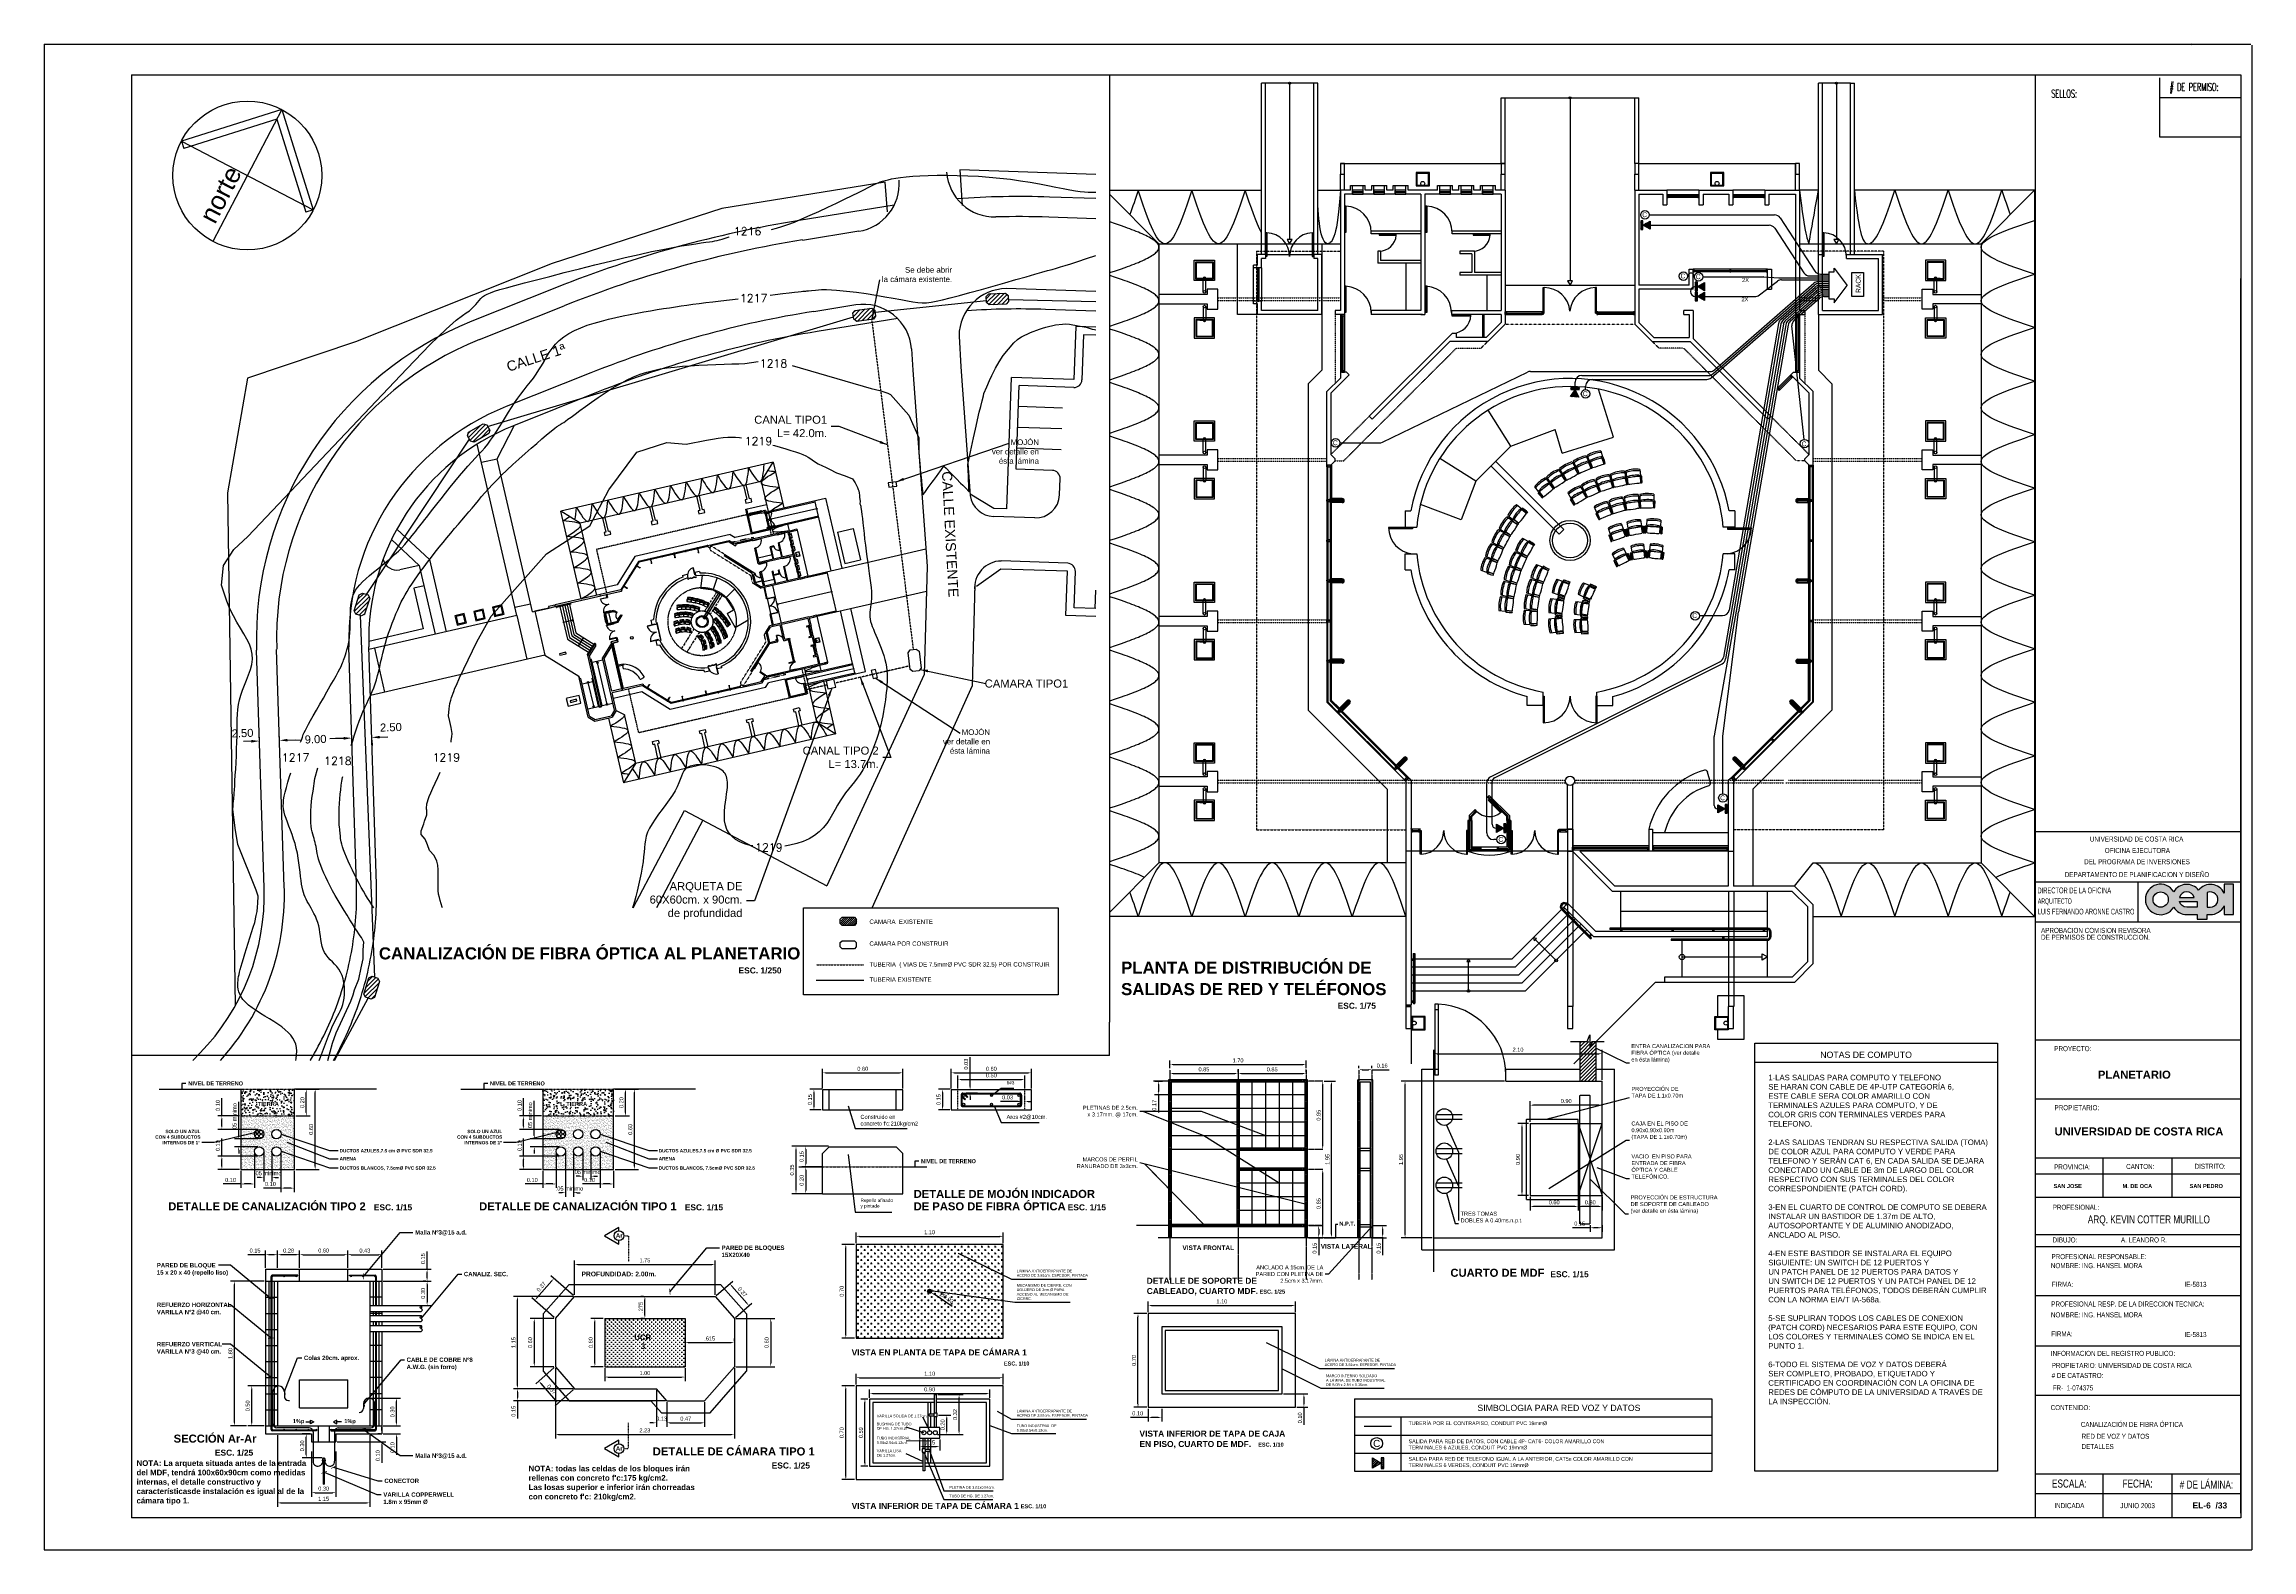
# Paper-space layout 'Layout1' of a CAD drawing. Extents: x -562 to 538, y -411 to 339.
# The model-space entities are those that its viewports show. They can reach past a viewport. Long polylines and large blocks are cut down to what shows.
import ezdxf
from ezdxf.enums import TextEntityAlignment as Align

# ---------------------------------------------------------------- set-up
doc = ezdxf.new("R2010")
doc.units = 0
doc.header["$LTSCALE"] = 0.5
doc.header["$MEASUREMENT"] = 0
for name, pattern in [('ACAD_ISO10W100', [18.5, 12, -3, 0.5, -3]), ('CENTER2', [1.125, 0.75, -0.125, 0.125, -0.125]), ('DASHED2', [0.375, 0.25, -0.125]), ('DASHEDX2', [1.5, 1, -0.5]), ('HIDDEN', [0.375, 0.25, -0.125]), ('HIDDEN2', [0.1875, 0.125, -0.0625])]:
    doc.linetypes.add(name, pattern=pattern)
doc.layers.get('0').update_dxf_attribs({"linetype": 'CONTINUOUS'})
doc.layers.get('DEFPOINTS').update_dxf_attribs({"linetype": 'CONTINUOUS'})
for name, color, linetype in [('1', 6, 'CONTINUOUS'), ('2', 1, 'CONTINUOUS'), ('4', 5, 'CONTINUOUS'), ('6', 7, 'CONTINUOUS'), ('ACERA', 5, 'CONTINUOUS'), ('butacas', 1, 'CONTINUOUS'), ('CAJETIN', 1, 'CONTINUOUS'), ('CALLE', 3, 'CONTINUOUS'), ('CALLE-PROY', 3, 'DASHED2'), ('columnas', 4, 'CONTINUOUS'), ('COTAS', 1, 'CONTINUOUS'), ('DISEÑO-LINEA-PROPIEDAD', 1, 'CONTINUOUS'), ('edificio', 1, 'CONTINUOUS'), ('EJES', 6, 'CENTER2'), ('equipo', 5, 'CONTINUOUS'), ('escaleras', 1, 'CONTINUOUS'), ('fib-optica', 2, 'CONTINUOUS'), ('LAM5$0$LAM-3$0$MARCO', 1, 'CONTINUOUS'), ('LAM5$0$LAM-3$0$TEXTO', 5, 'CONTINUOUS'), ('LINDERO', 2, 'CONTINUOUS'), ('MALLA', 4, 'CONTINUOUS'), ('METAL', 1, 'CONTINUOUS'), ('MUEBLES', 1, 'CONTINUOUS'), ('murosbajos', 1, 'CONTINUOUS'), ('MVIEW', 2, 'CONTINUOUS'), ('paredes', 1, 'CONTINUOUS'), ('PISO', 9, 'CONTINUOUS'), ('pisoplanta', 1, 'CONTINUOUS'), ('PLUMA01', 6, 'CONTINUOUS'), ('PLUMA06', 7, 'CONTINUOUS'), ('PLUMA3', 5, 'CONTINUOUS'), ('PLUMA8', 6, 'CONTINUOUS'), ('PROYECCIONES', 6, 'HIDDEN'), ('PUERTAS', 1, 'CONTINUOUS'), ('SALIDAS', 3, 'CONTINUOUS'), ('T2', 5, 'CONTINUOUS'), ('TALUD', 5, 'CONTINUOUS'), ('TERRENO', 4, 'CONTINUOUS'), ('TEXT', 5, 'CONTINUOUS'), ('texturas', 6, 'CONTINUOUS'), ('TIERRA', 5, 'HIDDEN'), ('TUBOS', 3, 'CONTINUOUS'), ('UCR-CURVAS1', 1, 'CONTINUOUS'), ('UCR-CURVAS2', 1, 'CONTINUOUS'), ('UCR-TEXTO-CURVA', 1, 'CONTINUOUS'), ('VARILLA', 3, 'CONTINUOUS'), ('varillas', 1, 'CONTINUOUS'), ('ventana', 1, 'CONTINUOUS'), ('ventanas', 1, 'CONTINUOUS'), ('vidrio', 6, 'CONTINUOUS')]:
    doc.layers.add(name, color=color, linetype=linetype)
doc.layers.get('MVIEW').off()
doc.layers.get('MVIEW').freeze()
doc.styles.add('ALR4', font='sanssb__.ttf')
doc.styles.add('INFO', font='swisscl.ttf', dxfattribs={"height": 2.5})
doc.styles.add('LAM5$0$LAM-3$0$R1', font='romans.shx')
doc.styles.add('LEROY', font='SIMPLEX')
doc.styles.add('RAFA', font='sanssb__.ttf')
doc.styles.add('SANSSERIF', font='sas_____.pfb')
doc.dimstyles.new('1-10', dxfattribs={"dimscale": 0.1111, "dimtxt": 0.18, "dimasz": 0.18, "dimexe": 0.18, "dimexo": 0.063, "dimgap": 0.09, "dimtad": 2, "dimtih": 1, "dimtoh": 1, "dimzin": 0, "dimdsep": 46, "dimtxsty": 'SANSSERIF', "dimcen": 0.09, "dimclrd": 6, "dimclre": 6, "dimclrt": 1, "dimaunit": 1, "dimadec": 1, "dimazin": 0, "dimtfac": 1, "dimtofl": 0, "dimtmove": 0, "dimatfit": 3, "dimfxl": 0, "dimtolj": 1, "dimtzin": 0, "dimarcsym": 0})
doc.dimstyles.new('1-15', dxfattribs={"dimscale": 0.167, "dimtxt": 0.18, "dimasz": 0.15, "dimexe": 0.18, "dimexo": 0.0625, "dimgap": 0.09, "dimtad": 1, "dimzin": 0, "dimdsep": 46, "dimtxsty": 'SANSSERIF', "dimcen": 0.09, "dimclrd": 6, "dimclre": 6, "dimclrt": 1, "dimaunit": 1, "dimadec": 1, "dimazin": 0, "dimtfac": 1, "dimtofl": 0, "dimtmove": 0, "dimatfit": 3, "dimfxl": 0, "dimtolj": 1, "dimtzin": 0, "dimarcsym": 0})
doc.dimstyles.new('1-25', dxfattribs={"dimscale": 0.278, "dimtxt": 0.18, "dimasz": 0.15, "dimexe": 0.18, "dimexo": 0.0625, "dimgap": 0.09, "dimtad": 1, "dimzin": 0, "dimdsep": 46, "dimtxsty": 'SANSSERIF', "dimcen": 0.09, "dimclrd": 6, "dimclre": 6, "dimclrt": 1, "dimaunit": 1, "dimadec": 1, "dimazin": 0, "dimtfac": 1, "dimtofl": 0, "dimtmove": 0, "dimatfit": 3, "dimfxl": 0, "dimtolj": 1, "dimtzin": 0, "dimarcsym": 0})
doc.dimstyles.new('1-50', dxfattribs={"dimscale": 0.6, "dimtxt": 0.18, "dimasz": 0.18, "dimexe": 0.18, "dimexo": 0.0625, "dimgap": 0.09, "dimtad": 1, "dimzin": 4, "dimdsep": 46, "dimtxsty": 'Standard', "dimblk1": 'ARCHTICK', "dimblk2": 'ARCHTICK', "dimsah": 1, "dimcen": 0.09, "dimdle": 0.18, "dimclrd": 6, "dimclre": 6, "dimclrt": 1, "dimadec": 0, "dimazin": 0, "dimtfac": 1, "dimtofl": 0, "dimtmove": 0, "dimatfit": 3, "dimldrblk": 'ARCHTICK', "dimfxl": 0, "dimtolj": 1, "dimtzin": 4, "dimarcsym": 0})
doc.dimstyles.new('1-500', dxfattribs={"dimscale": 5.556, "dimtxt": 0.18, "dimasz": 0.18, "dimexe": 0.18, "dimexo": 0.063, "dimgap": 0.09, "dimtad": 2, "dimtih": 1, "dimtoh": 1, "dimzin": 0, "dimdsep": 46, "dimtxsty": 'SANSSERIF', "dimcen": 0.09, "dimclrd": 6, "dimclre": 6, "dimclrt": 1, "dimaunit": 1, "dimadec": 3, "dimazin": 0, "dimtfac": 1, "dimtofl": 0, "dimtmove": 0, "dimatfit": 3, "dimfxl": 0, "dimtolj": 1, "dimtzin": 0, "dimarcsym": 0})
pattern_1 = [(50, (0, 0), (0.0717260183, -0.0062752135), [0.0075, -0.0825]), (355, (0, 0), (-0.0138751334, 0.0752192134), [0.006, -0.066]), (100.4514, (0.00598, -0.00052), (0.057850938, 0.0689439542), [0.006374019, -0.070114211]), (46.1842, (0, 0.02), (0.106724105, -0.0165519014), [0.01125, -0.12375]), (96.6356, (0.00889, 0.01862), (0.0934662706, 0.097411787), [0.009561029, -0.1051713]), (351.1842, (0, 0.02), (0.0934661945, 0.09741186), [0.009, -0.099]), (21, (0.01, 0.015), (0.0596907052, -0.040261889), [0.0075, -0.0825]), (326, (0.01, 0.015), (0.024331533, 0.0725150045), [0.006, -0.066]), (71.4514, (0.014974, 0.011645), (0.084022263, 0.0322530497), [0.006374019, -0.070114211]), (37.5, (0, 0), (0.00121598553, 0.0332893854), [0, -0.0652, 0, -0.067, 0, -0.06625]), (7.5, (0, 0), (0.0263069537, 0.0394411712), [0, -0.0382, 0, -0.0637, 0, -0.02525]), (327.5, (-0.0223, 0), (0.0533822436, -0.0022554872), [0, -0.025, 0, -0.078, 0, -0.1035]), (317.5, (-0.0323, 0), (0.058318617, 0.0100104982), [0, -0.0325, 0, -0.0518, 0, -0.0735])]
pattern_2 = [(37.5, (0, 0), (-0.00062993358, 0.01926823769), [0, -0.0152, 0, -0.017, 0, -0.01625]), (7.5, (0, 0), (0.01769776705, 0.02822146065), [0, -0.0082, 0, -0.0137, 0, -0.00525]), (327.5, (-0.0123, 0), (0.03114141862, 5.659054e-05), [0, -0.005, 0, -0.018, 0, -0.0235]), (317.5, (-0.0123, 0), (0.03006126605, 0.00877675565), [0, -0.0025, 0, -0.0118, 0, -0.0135])]

# ---------------------------------------------------------------- blocks, each defined once
blk = doc.blocks.new('*D5')
at = {"layer": 'COTAS', "color": 6, "lineweight": -2}
for p, q in [((-1569.364, 323.337), (-1569.395, 324.305)), ((-1566.865, 323.416), (-1566.896, 324.385)), ((-1565.864, 323.417), (-1564.865, 323.449)), ((-1570.362, 323.274), (-1571.362, 323.242))]:
    blk.add_line(p, q, dxfattribs=at)
at = {"layer": 'COTAS', "color": 6}
for points in [[(-1565.87, 323.584), (-1565.859, 323.251), (-1566.864, 323.385)], [(-1570.368, 323.44), (-1570.357, 323.107), (-1569.363, 323.305)]]:
    blk.add_solid(points, dxfattribs=at)
at = {"layer": 'DEFPOINTS', "color": 0}
for p in [(-1566.864, 323.385), (-1569.353, 322.987), (-1566.854, 323.067)]:
    blk.add_point(p, dxfattribs=at)
at = {"layer": 'COTAS', "color": 1, "insert": (-1571.466, 324.281), "char_height": 1.00008, "attachment_point": 5, "rotation": 1.8301, "style": 'SANSSERIF'}
blk.add_mtext('\\A1;{\\Fsas_____.pfb;2.50}', dxfattribs=at)
blk = doc.blocks.new('*D6')
at = {"layer": 'COTAS', "color": 6, "lineweight": -2}
for p, q in [((-1566.865, 323.416), (-1566.896, 324.385)), ((-1558.868, 323.641), (-1560.592, 323.586)), ((-1565.864, 323.417), (-1564.141, 323.472)), ((-1557.857, 323.323), (-1557.837, 322.673))]:
    blk.add_line(p, q, dxfattribs=at)
at = {"layer": 'COTAS', "color": 6}
for points in [[(-1558.874, 323.807), (-1558.863, 323.474), (-1557.869, 323.673)], [(-1565.87, 323.584), (-1565.859, 323.251), (-1566.864, 323.385)]]:
    blk.add_solid(points, dxfattribs=at)
at = {"layer": 'DEFPOINTS', "color": 0}
for p in [(-1557.869, 323.673), (-1557.869, 323.673), (-1566.854, 323.067)]:
    blk.add_point(p, dxfattribs=at)
at = {"layer": 'COTAS', "color": 1, "insert": (-1562.366, 323.529), "char_height": 1.0001, "attachment_point": 5, "rotation": 1.8301, "style": 'SANSSERIF'}
blk.add_mtext('\\A1;9.00', dxfattribs=at)
blk = doc.blocks.new('*D7')
at = {"layer": 'COTAS', "color": 6, "lineweight": -2}
for p, q in [((-1554.37, 323.785), (-1553.371, 323.816)), ((-1558.868, 323.641), (-1559.868, 323.609)), ((-1555.359, 323.403), (-1555.338, 322.753)), ((-1557.857, 323.323), (-1557.837, 322.673))]:
    blk.add_line(p, q, dxfattribs=at)
at = {"layer": 'COTAS', "color": 6}
for points in [[(-1554.376, 323.951), (-1554.365, 323.618), (-1555.37, 323.753)], [(-1558.874, 323.807), (-1558.863, 323.474), (-1557.869, 323.673)]]:
    blk.add_solid(points, dxfattribs=at)
at = {"layer": 'DEFPOINTS', "color": 0}
for p in [(-1555.37, 323.753), (-1555.37, 323.753), (-1557.869, 323.673)]:
    blk.add_point(p, dxfattribs=at)
at = {"layer": 'COTAS', "color": 1, "insert": (-1553.18, 325.005), "char_height": 1.00008, "attachment_point": 5, "rotation": 1.8301, "style": 'SANSSERIF'}
blk.add_mtext('\\A1;{\\Fsas_____.pfb; 2.50}', dxfattribs=at)
blk = doc.blocks.new('A$C64A730C1')
at = {"layer": 'fib-optica'}
for p, q in [((-2540.862, -587.47), (-2540.462, -587.263)), ((-2540.462, -587.263), (-2539.747, -587.491)), ((-2541.499, -589.471), (-2540.862, -587.47)), ((-2539.747, -587.491), (-2539.541, -587.891)), ((-2539.541, -587.891), (-2540.178, -589.892)), ((-2541.293, -589.871), (-2541.499, -589.471)), ((-2540.578, -590.098), (-2541.293, -589.871)), ((-2540.178, -589.892), (-2540.578, -590.098))]:
    blk.add_line(p, q, dxfattribs=at)
blk = doc.blocks.new('apoymuro-cortina')
at = {"layer": 'vidrio', "color": 1, "linetype": 'Continuous'}
for p, q in [((0, 0), (-0.099, 0)), ((0, -0.057), (0, 0)), ((-0.125, -0.001), (-0.125, -0.057)), ((-0.119, 0), (-0.124, 0)), ((-0.124, -0.057), (-0.119, -0.057)), ((-0.122, -0.01), (-0.122, -0.003)), ((-0.122, -0.032), (-0.122, -0.013)), ((-0.096, -0.032), (-0.122, -0.032)), ((-0.122, -0.035), (-0.096, -0.035)), ((-0.122, -0.044), (-0.122, -0.035)), ((-0.122, -0.054), (-0.122, -0.048)), ((-0.121, -0.003), (-0.12, -0.003)), ((-0.12, -0.01), (-0.121, -0.01)), ((-0.121, -0.013), (-0.119, -0.013)), ((-0.119, -0.045), (-0.121, -0.045)), ((-0.121, -0.047), (-0.12, -0.047)), ((-0.12, -0.055), (-0.121, -0.055)), ((-0.12, -0.003), (-0.12, -0.004)), ((-0.12, -0.009), (-0.12, -0.01)), ((-0.12, -0.047), (-0.12, -0.048)), ((-0.12, -0.054), (-0.12, -0.055)), ((-0.119, -0.004), (-0.119, -0.001)), ((-0.119, -0.012), (-0.119, -0.009)), ((-0.119, -0.048), (-0.119, -0.045)), ((-0.119, -0.057), (-0.119, -0.054)), ((-0.1, -0.001), (-0.1, -0.004)), ((-0.1, -0.009), (-0.1, -0.012)), ((-0.1, -0.045), (-0.1, -0.048)), ((-0.1, -0.054), (-0.1, -0.057)), ((-0.099, -0.013), (-0.097, -0.013)), ((-0.097, -0.045), (-0.099, -0.045)), ((-0.099, -0.057), (-0.094, -0.057)), ((-0.098, -0.003), (-0.097, -0.003)), ((-0.098, -0.004), (-0.098, -0.003)), ((-0.098, -0.01), (-0.098, -0.009)), ((-0.097, -0.01), (-0.098, -0.01)), ((-0.098, -0.047), (-0.097, -0.047)), ((-0.098, -0.048), (-0.098, -0.047)), ((-0.098, -0.055), (-0.098, -0.054)), ((-0.097, -0.055), (-0.098, -0.055)), ((-0.096, -0.003), (-0.096, -0.01)), ((-0.096, -0.013), (-0.096, -0.032)), ((-0.096, -0.035), (-0.096, -0.044)), ((-0.096, -0.048), (-0.096, -0.054)), ((-0.094, -0.057), (0, -0.057)), ((-0.093, -0.003), (-0.093, -0.054)), ((-0.004, -0.003), (-0.093, -0.003)), ((-0.093, -0.055), (-0.004, -0.055)), ((-0.003, -0.054), (-0.003, -0.003))]:
    blk.add_line(p, q, dxfattribs=at)
at = {"layer": 'vidrio', "linetype": 'Continuous'}
for p, q in [((-0.04, 0.002), (-0.04, 0.005)), ((-0.04, 0.005), (0.031, 0.005)), ((0.027, 0.002), (-0.04, 0.002)), ((-0.032, 0.006), (-0.032, 0.008)), ((-0.032, 0.008), (-0.006, 0.008)), ((-0.006, 0.006), (-0.032, 0.006)), ((-0.009, 0.01), (-0.029, 0.01)), ((-0.029, 0.01), (-0.029, 0.008)), ((-0.029, 0.008), (-0.009, 0.008)), ((-0.028, 0.011), (-0.028, 0.02)), ((-0.026, 0.021), (-0.011, 0.021)), ((-0.011, 0.011), (-0.026, 0.011)), ((-0.024, 0.02), (-0.024, 0.011)), ((-0.015, 0.021), (-0.023, 0.021)), ((-0.014, 0.011), (-0.014, 0.02)), ((-0.009, 0.02), (-0.009, 0.011)), ((-0.009, 0.008), (-0.009, 0.01)), ((-0.006, 0.008), (-0.006, 0.006)), ((0.027, -0.059), (0.027, 0.002)), ((0.031, -0.063), (0.031, 0.005)), ((-0.105, -0.044), (-0.113, -0.044)), ((-0.04, -0.059), (0.027, -0.059)), ((-0.04, -0.063), (-0.04, -0.059)), ((0.031, -0.063), (-0.04, -0.063)), ((-0.032, -0.063), (-0.032, -0.065)), ((-0.006, -0.063), (-0.032, -0.063)), ((-0.032, -0.065), (-0.006, -0.065)), ((-0.029, -0.068), (-0.029, -0.065)), ((-0.029, -0.065), (-0.009, -0.065)), ((-0.009, -0.068), (-0.029, -0.068)), ((-0.028, -0.069), (-0.028, -0.078)), ((-0.011, -0.068), (-0.026, -0.068)), ((-0.026, -0.078), (-0.011, -0.078)), ((-0.013, -0.005), (-0.025, -0.005)), ((-0.025, -0.005), (-0.025, -0.052)), ((-0.025, -0.052), (-0.013, -0.052)), ((-0.025, -0.083), (-0.025, -0.078)), ((-0.013, -0.079), (-0.025, -0.079)), ((-0.013, -0.081), (-0.025, -0.081)), ((-0.025, -0.083), (-0.024, -0.084)), ((-0.013, -0.083), (-0.025, -0.083)), ((-0.024, -0.078), (-0.024, -0.069)), ((-0.014, -0.084), (-0.024, -0.084)), ((-0.015, -0.078), (-0.023, -0.078)), ((-0.015, -0.08), (-0.023, -0.08)), ((-0.015, -0.082), (-0.023, -0.082)), ((-0.019, -0.084), (-0.019, -0.084)), ((-0.014, -0.069), (-0.014, -0.078)), ((-0.013, -0.083), (-0.014, -0.084)), ((-0.013, -0.052), (-0.013, -0.005)), ((-0.013, -0.083), (-0.013, -0.078)), ((-0.009, -0.065), (-0.009, -0.068)), ((-0.009, -0.078), (-0.009, -0.069)), ((-0.006, -0.065), (-0.006, -0.063))]:
    blk.add_line(p, q, dxfattribs=at)
at = {"layer": 'vidrio', "color": 1, "linetype": 'Continuous', "extrusion": (0, 0, -1)}
for centre, major_axis, start_param, end_param in [((-0.099, -0.001), (0.000451, -0.000451), 2.356194, 3.926991), ((-0.124, -0.001), (0.000451, -0.000451), 2.356194, 3.926991), ((-0.124, -0.057), (0.000451, 0.000451), 2.356194, 3.926991), ((-0.121, -0.003), (0.000451, -0.000451), 2.356194, 3.926991), ((-0.121, -0.01), (0.000451, 0.000451), 2.356194, 3.926991), ((-0.121, -0.013), (0.000451, -0.000451), 2.356194, 3.926991), ((-0.121, -0.044), (0.000451, 0.000451), 2.356194, 3.926991), ((-0.121, -0.048), (0.000451, -0.000451), 2.356194, 3.926991), ((-0.121, -0.054), (0.000451, 0.000451), 2.356194, 3.926991), ((-0.119, -0.004), (0.000451, 0.000451), 2.356194, 3.926991), ((-0.119, -0.009), (0.000451, -0.000451), 2.356194, 3.926991), ((-0.119, -0.048), (0.000451, 0.000451), 2.356194, 3.926991), ((-0.119, -0.054), (0.000451, -0.000451), 2.356194, 3.926991), ((-0.119, -0.001), (0.000451, -0.000451), 3.926991, 5.497787), ((-0.119, -0.004), (0.000451, -0.000451), -0.785398, 0.785398), ((-0.119, -0.009), (0.000451, -0.000451), 3.926991, 5.497787), ((-0.119, -0.012), (0.000451, -0.000451), -0.785398, 0.785398), ((-0.119, -0.045), (0.000451, -0.000451), 3.926991, 5.497787), ((-0.119, -0.048), (0.000451, -0.000451), -0.785398, 0.785398), ((-0.119, -0.054), (0.000451, -0.000451), 3.926991, 5.497787), ((-0.119, -0.057), (0.000451, -0.000451), -0.785398, 0.785398), ((-0.099, -0.004), (0.000451, 0.000451), 2.356194, 3.926991), ((-0.099, -0.009), (0.000451, -0.000451), 2.356194, 3.926991), ((-0.099, -0.012), (0.000451, 0.000451), 2.356194, 3.926991), ((-0.099, -0.045), (0.000451, -0.000451), 2.356194, 3.926991), ((-0.099, -0.048), (0.000451, 0.000451), 2.356194, 3.926991), ((-0.099, -0.054), (0.000451, -0.000451), 2.356194, 3.926991), ((-0.099, -0.057), (0.000451, 0.000451), 2.356194, 3.926991), ((-0.099, -0.004), (0.000451, -0.000451), -0.785398, 0.785398), ((-0.099, -0.009), (0.000451, -0.000451), 3.926991, 5.497787), ((-0.099, -0.048), (0.000451, -0.000451), -0.785398, 0.785398), ((-0.099, -0.054), (0.000451, -0.000451), 3.926991, 5.497787), ((-0.097, -0.003), (0.000451, 0.000451), 5.497787, 7.068583), ((-0.097, -0.01), (0.000451, -0.000451), -0.785398, 0.785398), ((-0.097, -0.013), (0.000451, -0.000451), 3.926991, 5.497787), ((-0.097, -0.044), (0.000451, -0.000451), -0.785398, 0.785398), ((-0.097, -0.048), (0.000451, 0.000451), 5.497787, 7.068583), ((-0.093, -0.003), (0.000361, 0.000361), 3.926991, 5.497787), ((-0.093, -0.054), (0.000361, 0.000361), 2.356194, 3.926991)]:
    blk.add_ellipse(centre, major_axis=major_axis, ratio=1, start_param=start_param, end_param=end_param, dxfattribs=at)
at = {"layer": 'vidrio', "linetype": 'Continuous', "extrusion": (0, 0, -1)}
for centre, major_axis, start_param, end_param in [((-0.026, 0.016), (0.00325, -0.00325), 3.399063, 4.454918), ((-0.026, 0.015), (0.00325, -0.00325), 0.257471, 1.313326), ((-0.019, 0), (0.0144, -0.0144), 3.678281, 4.175701), ((-0.019, 0.031), (0.0144, 0.0144), 2.107484, 2.604904), ((-0.011, 0.016), (0.00325, -0.00325), 3.399063, 4.454918), ((-0.011, 0.015), (0.00325, -0.00325), 0.257471, 1.313326), ((-0.026, -0.073), (0.00325, 0.00325), 4.96986, 6.025715), ((-0.026, -0.074), (0.00325, 0.00325), 1.828267, 2.884122), ((-0.019, -0.088), (0.0144, 0.0144), 5.249077, 5.746497), ((-0.019, -0.058), (0.0144, -0.0144), 0.536688, 1.034108), ((-0.011, -0.073), (0.00325, 0.00325), 4.96986, 6.025715), ((-0.011, -0.074), (0.00325, 0.00325), 1.828267, 2.884122)]:
    blk.add_ellipse(centre, major_axis=major_axis, ratio=1, start_param=start_param, end_param=end_param, dxfattribs=at)
at = {"layer": 'vidrio', "color": 5, "linetype": 'Continuous', "extrusion": (0, 0, -1)}
for centre, major_axis, start_param, end_param in [((-0.004, -0.003), (0.000361, -0.000361), 3.926991, 5.497787), ((-0.004, -0.054), (0.000361, 0.000361), 0.785398, 2.356194)]:
    blk.add_ellipse(centre, major_axis=major_axis, ratio=1, start_param=start_param, end_param=end_param, dxfattribs=at)
blk = doc.blocks.new('butacas')
at = {"layer": 'butacas'}
for p, q in [((1.147, 3.343), (1.216, 3.127)), ((0.606, 3.164), (0.696, 2.955)), ((0.647, 3.182), (0.716, 2.966)), ((1.192, 3.078), (1.262, 2.864)), ((0.075, 2.932), (0.182, 2.732)), ((0.123, 2.956), (0.213, 2.747)), ((0.689, 2.908), (0.778, 2.701)), ((0.835, 2.723), (0.764, 2.936)), ((-0.434, 2.655), (-0.309, 2.465)), ((-0.388, 2.682), (-0.28, 2.483)), ((0.18, 2.684), (0.287, 2.486)), ((0.342, 2.513), (0.253, 2.719)), ((2.612, 2.654), (2.636, 2.429)), ((1.518, 2.477), (1.565, 2.255)), ((2.031, 2.588), (2.079, 2.366)), ((2.09, 2.597), (2.114, 2.372)), ((-0.917, 2.333), (-0.775, 2.156)), ((-0.873, 2.365), (-0.748, 2.176)), ((-0.307, 2.417), (-0.183, 2.229)), ((-0.131, 2.26), (-0.238, 2.458)), ((1.46, 2.462), (1.531, 2.246)), ((2.063, 2.32), (2.11, 2.1)), ((2.168, 2.11), (2.144, 2.333)), ((2.616, 2.385), (2.64, 2.161)), ((-0.58, 1.967), (-0.704, 2.155)), ((0.906, 2.277), (0.998, 2.07)), ((0.961, 2.298), (1.032, 2.083)), ((1.52, 2.199), (1.59, 1.985)), ((1.646, 2), (1.599, 2.22)), ((-1.328, 2.006), (-1.186, 1.828)), ((-0.769, 2.108), (-0.629, 1.932)), ((0.373, 2.036), (0.487, 1.839)), ((0.426, 2.062), (0.519, 1.855)), ((0.992, 2.022), (1.084, 1.816)), ((1.138, 1.837), (1.068, 2.051)), ((0.65, 1.623), (0.558, 1.828)), ((-1.2, 1.78), (-1.035, 1.592)), ((-1.001, 1.636), (-1.141, 1.812)), ((-0.081, 1.773), (0.032, 1.576)), ((0.486, 1.791), (0.599, 1.596)), ((2.542, 1.711), (2.575, 1.486)), ((2.608, 1.716), (2.612, 1.489)), ((3.133, 1.726), (3.138, 1.499)), ((0.011, 1.529), (0.149, 1.32)), ((0.187, 1.358), (0.075, 1.553)), ((1.957, 1.621), (2.018, 1.403)), ((2.022, 1.635), (2.055, 1.41)), ((-1.995, 1.341), (-1.818, 1.199)), ((1.388, 1.459), (1.476, 1.249)), ((1.451, 1.48), (1.512, 1.262)), ((2.005, 1.356), (2.065, 1.139)), ((2.118, 1.151), (2.086, 1.373)), ((2.556, 1.442), (2.588, 1.219)), ((2.642, 1.224), (2.638, 1.449)), ((3.113, 1.458), (3.117, 1.233)), ((-1.769, 1.212), (-1.581, 1.047)), ((0.904, 1.255), (0.991, 1.046)), ((1.469, 1.202), (1.556, 0.994)), ((1.607, 1.012), (1.547, 1.229)), ((-1.801, 1.153), (-1.625, 1.013)), ((0.964, 1.002), (1.077, 0.778)), ((1.118, 0.81), (1.031, 1.018)), ((-2.355, 0.886), (-2.166, 0.761)), ((-2.323, 0.93), (-2.146, 0.789)), ((-2.146, 0.717), (-1.958, 0.593)), ((-1.922, 0.642), (-2.098, 0.782)), ((2.118, 0.681), (2.157, 0.457)), ((2.635, 0.772), (2.675, 0.549)), ((2.873, 0.787), (2.861, 0.56)), ((3.398, 0.759), (3.386, 0.533)), ((1.917, 0.628), (1.993, 0.414)), ((2.101, 0.418), (2.741, 0.531)), ((2.657, 0.504), (2.696, 0.282)), ((2.741, 0.531), (2.785, 0.285)), ((2.798, 0.535), (2.785, 0.285)), ((2.798, 0.535), (3.447, 0.501)), ((2.873, 0.293), (2.884, 0.518)), ((3.447, 0.501), (3.434, 0.251)), ((-2.674, 0.402), (-2.474, 0.294)), ((-2.646, 0.449), (-2.457, 0.323)), ((1.422, 0.453), (1.498, 0.239)), ((1.448, 0.191), (2.061, 0.408)), ((1.983, 0.367), (2.058, 0.155)), ((2.061, 0.408), (2.145, 0.172)), ((2.101, 0.418), (2.145, 0.172)), ((2.228, 0.2), (2.189, 0.421)), ((3.359, 0.493), (3.347, 0.268)), ((-2.45, 0.252), (-2.252, 0.145)), ((-2.221, 0.197), (-2.408, 0.321)), ((1.448, 0.191), (1.532, -0.045)), ((1.61, -0.004), (1.535, 0.208)), ((-1.773, 0.081), (-1.576, -0.032)), ((-2.948, -0.108), (-2.74, -0.198)), ((-2.925, -0.059), (-2.725, -0.168)), ((-1.553, -0.075), (-1.358, -0.187)), ((-1.529, -0.011), (-1.32, -0.149)), ((2.743, -0.145), (2.775, -0.369)), ((2.995, -0.141), (2.969, -0.366)), ((-2.712, -0.238), (-2.506, -0.327)), ((-2.479, -0.273), (-2.677, -0.165)), ((2.001, -0.291), (2.101, -0.495)), ((2.272, -0.212), (2.305, -0.437)), ((3.467, -0.194), (3.442, -0.42)), ((-2.062, -0.426), (-1.855, -0.519)), ((-2.036, -0.373), (-1.839, -0.487)), ((-1.596, -0.599), (-1.791, -0.486)), ((1.633, -0.759), (2.17, -0.493)), ((2.17, -0.493), (2.281, -0.717)), ((2.247, -0.474), (2.841, -0.389)), ((2.247, -0.474), (2.282, -0.722)), ((2.367, -0.697), (2.335, -0.474)), ((2.756, -0.414), (2.788, -0.636)), ((2.841, -0.389), (2.876, -0.636)), ((2.904, -0.388), (2.876, -0.636)), ((2.904, -0.388), (3.5, -0.455)), ((2.965, -0.634), (2.99, -0.41)), ((3.412, -0.458), (3.387, -0.681)), ((3.5, -0.455), (3.473, -0.703)), ((-3.177, -0.64), (-2.962, -0.712)), ((-3.158, -0.59), (-2.949, -0.68)), ((-1.828, -0.558), (-1.623, -0.65)), ((1.575, -0.503), (1.676, -0.706)), ((2.097, -0.543), (2.197, -0.744)), ((-2.931, -0.749), (-2.717, -0.82)), ((-2.695, -0.763), (-2.902, -0.674)), ((1.633, -0.759), (1.744, -0.983)), ((1.816, -0.933), (1.716, -0.732)), ((-2.298, -0.961), (-2.083, -1.032)), ((-2.277, -0.906), (-2.07, -0.998)), ((-1.255, -0.904), (-1.046, -0.991)), ((-1.002, -0.964), (-0.778, -1.077)), ((-3.336, -1.115), (-3.121, -1.187)), ((-2.051, -1.068), (-1.837, -1.138)), ((-1.816, -1.084), (-2.022, -0.992)), ((-1.018, -1.031), (-0.81, -1.118)), ((-2.86, -1.247), (-3.073, -1.176)), ((-2.462, -1.46), (-2.246, -1.531)), ((-1.48, -1.451), (-1.262, -1.512)), ((-1.459, -1.388), (-1.249, -1.476)), ((-0.994, -1.556), (-1.202, -1.469)), ((-0.493, -1.45), (-0.279, -1.526)), ((-0.446, -2.09), (-0.231, -1.476)), ((-0.231, -1.476), (0.005, -1.559)), ((-2.477, -1.518), (-2.255, -1.565)), ((-2.22, -1.599), (-2, -1.646)), ((-1.985, -1.59), (-2.199, -1.52)), ((-1.229, -1.547), (-1.012, -1.607)), ((-0.248, -1.563), (-0.036, -1.637)), ((0.506, -2.175), (0.765, -1.634)), ((0.507, -1.58), (0.712, -1.677)), ((0.765, -1.634), (0.99, -1.741)), ((0.738, -1.718), (0.941, -1.815)), ((-1.621, -1.957), (-1.403, -2.018)), ((-0.667, -1.946), (-0.453, -2.021)), ((-2.597, -2.09), (-2.372, -2.114)), ((-2.588, -2.031), (-2.366, -2.079)), ((-2.333, -2.144), (-2.11, -2.168)), ((-2.1, -2.11), (-2.32, -2.063)), ((-1.635, -2.022), (-1.41, -2.055)), ((-1.373, -2.086), (-1.151, -2.118)), ((-1.139, -2.065), (-1.356, -2.005)), ((-0.545, -2.783), (-0.458, -2.139)), ((-0.458, -2.139), (-0.21, -2.172)), ((-0.446, -2.09), (-0.21, -2.172)), ((-0.193, -2.086), (-0.405, -2.011)), ((0.302, -2.009), (0.507, -2.106)), ((0.758, -2.199), (0.555, -2.102)), ((-0.72, -2.166), (-0.495, -2.197)), ((-0.457, -2.227), (-0.234, -2.257)), ((0.223, -2.279), (0.448, -2.308)), ((0.409, -2.845), (0.484, -2.249)), ((0.484, -2.249), (0.732, -2.281)), ((0.506, -2.175), (0.732, -2.283)), ((0.486, -2.338), (0.709, -2.366)), ((-2.654, -2.612), (-2.429, -2.636)), ((-2.161, -2.64), (-2.385, -2.616)), ((-1.716, -2.608), (-1.489, -2.612)), ((-1.711, -2.542), (-1.486, -2.575)), ((-1.449, -2.638), (-1.224, -2.642)), ((-1.219, -2.588), (-1.442, -2.556)), ((-0.79, -2.687), (-0.566, -2.717)), ((-0.545, -2.783), (-0.298, -2.816)), ((-0.298, -2.728), (-0.521, -2.698)), ((0.163, -2.751), (0.388, -2.779)), ((0.655, -2.788), (0.432, -2.759)), ((-0.795, -2.925), (-0.57, -2.904)), ((-0.547, -2.839), (-0.298, -2.816)), ((-0.487, -3.487), (-0.547, -2.839)), ((-0.526, -2.925), (-0.302, -2.905)), ((0.159, -2.958), (0.386, -2.949)), ((0.409, -2.845), (0.657, -2.876)), ((0.412, -2.886), (0.662, -2.876)), ((0.436, -3.485), (0.412, -2.886)), ((0.428, -2.973), (0.653, -2.964)), ((-1.726, -3.133), (-1.499, -3.138)), ((-1.233, -3.117), (-1.458, -3.113)), ((-0.747, -3.448), (-0.521, -3.427)), ((-0.487, -3.487), (-0.238, -3.464)), ((-0.258, -3.378), (-0.482, -3.398)), ((0.178, -3.433), (0.405, -3.424)), ((0.67, -3.388), (0.445, -3.397)), ((0.436, -3.485), (0.686, -3.475))]:
    blk.add_line(p, q, dxfattribs=at)
for centre, radius, start, end in [((1.243, 3.044), 0.0607, 82.7048, 129.1855), ((7.926, 4.887), 6.957, 194.9562, 196.9341), ((-5.404, 1.078), 6.957, 14.9562, 16.9341), ((0.743, 2.878), 0.0607, 87.5403, 134.021), ((7.247, 5.278), 6.957, 199.7917, 201.7696), ((-5.715, 0.359), 6.957, 19.7917, 21.7696), ((1.278, 2.921), 0.0607, 262.7048, 309.1855), ((0.236, 2.66), 0.0607, 92.606, 139.0867), ((6.503, 5.624), 6.957, 204.8574, 206.8353), ((-5.974, -0.42), 6.957, 24.8574, 26.8353), ((0.789, 2.758), 0.0607, 267.5403, 314.021), ((0.292, 2.544), 0.0607, 272.606, 319.0867), ((-0.249, 2.398), 0.0607, 97.6717, 144.1525), ((5.731, 5.904), 6.957, 209.9231, 211.9011), ((-6.163, -1.218), 6.957, 29.9231, 31.9011), ((2.111, 2.281), 0.0607, 75.9451, 122.4258), ((8.964, 3.325), 6.957, 188.1965, 190.1744), ((-4.722, 1.111), 6.957, 8.1965, 10.1744), ((2.659, 2.341), 0.0607, 69.9858, 116.4665), ((9.584, 2.667), 6.957, 182.2372, 184.2151), ((-4.258, 1.887), 6.957, 2.2372, 4.2151), ((-0.709, 2.094), 0.0607, 102.7375, 149.2182), ((-6.281, -2.03), 6.957, 34.9889, 36.9668), ((-0.183, 2.288), 0.0607, 277.6717, 324.1525), ((1.571, 2.165), 0.0607, 81.9044, 128.3851), ((8.279, 3.914), 6.957, 194.1558, 196.1337), ((-5.103, 0.292), 6.957, 14.1558, 16.1337), ((2.666, 2.213), 0.0607, 249.9858, 296.4665), ((4.938, 6.114), 6.957, 214.9889, 216.9668), ((1.047, 1.994), 0.0607, 87.8637, 134.3444), ((7.537, 4.429), 6.957, 200.1151, 202.093), ((-5.397, -0.562), 6.957, 20.1151, 22.093), ((1.605, 2.041), 0.0607, 261.9044, 308.3851), ((2.131, 2.155), 0.0607, 255.9451, 302.4258), ((-0.634, 1.99), 0.0607, 282.7375, 329.2182), ((0.543, 1.768), 0.0607, 93.823, 140.3037), ((-5.6, -1.443), 6.957, 26.0744, 28.0523), ((1.093, 1.874), 0.0607, 267.8637, 314.3444), ((-1.141, 1.75), 0.0607, 107.8032, 154.2839), ((4.129, 6.253), 6.957, 220.0546, 222.0325), ((-6.327, -2.85), 6.957, 40.0546, 42.0325), ((6.745, 4.865), 6.957, 206.0744, 208.0523), ((-1.057, 1.653), 0.0607, 287.8032, 334.2839), ((0.066, 1.492), 0.0607, 99.7823, 146.263), ((5.912, 5.216), 6.957, 212.0337, 214.0116), ((-5.711, -2.339), 6.957, 32.0337, 34.0116), ((0.602, 1.654), 0.0607, 273.823, 320.3037), ((0.136, 1.384), 0.0607, 279.7823, 326.263), ((2.054, 1.32), 0.0607, 78.6837, 125.1644), ((8.85, 2.689), 6.957, 190.9351, 192.913), ((-4.714, -0.175), 6.957, 10.9351, 12.913), ((2.601, 1.4), 0.0607, 71.4459, 117.9266), ((9.514, 1.902), 6.957, 183.6973, 185.6753), ((-4.303, 0.769), 6.957, 3.6973, 5.6753), ((10.074, 1.037), 6.957, 176.4595, 178.4375), ((3.153, 1.41), 0.0607, 64.2081, 110.6889), ((-3.775, 1.655), 6.957, 356.4595, 358.4375), ((-1.74, 1.153), 0.0607, 115.568, 162.0487), ((2.874, 6.327), 6.957, 227.8194, 229.7973), ((-6.256, -4.105), 6.957, 47.8194, 49.7973), ((1.523, 1.172), 0.0607, 85.9215, 132.4022), ((8.091, 3.387), 6.957, 198.1729, 200.1508), ((-5.004, -1.164), 6.957, 18.1729, 20.1508), ((2.611, 1.272), 0.0607, 251.4459, 297.9266), ((3.147, 1.282), 0.0607, 244.2081, 290.6889), ((-1.643, 1.069), 0.0607, 295.568, 342.0487), ((1.014, 0.958), 0.0607, 93.1593, 139.64), ((7.251, 3.983), 6.957, 205.4107, 207.3886), ((-5.166, -2.181), 6.957, 25.4107, 27.3886), ((1.565, 1.051), 0.0607, 265.9215, 312.4022), ((2.081, 1.194), 0.0607, 258.6837, 305.1644), ((-2.084, 0.722), 0.0607, 120.6337, 167.1144), ((2.054, 6.283), 6.957, 232.8851, 234.863), ((-6.119, -4.914), 6.957, 52.8851, 54.863), ((1.071, 0.843), 0.0607, 273.1593, 319.64), ((-1.98, 0.647), 0.0607, 300.6337, 347.1144), ((2.727, 0.467), 0.0607, 76.7907, 123.2715), ((9.564, 1.611), 6.957, 189.0421, 191.0201), ((-4.088, -0.803), 6.957, 9.0421, 11.0201), ((9.738, 0.046), 6.957, 176.0074, 177.9853), ((2.819, 0.473), 0.0607, 63.756, 110.2367), ((-4.106, 0.772), 6.957, 356.0074, 357.9853), ((10.337, 0.014), 6.957, 176.0074, 177.9853), ((3.419, 0.442), 0.0607, 63.756, 110.2367), ((-3.507, 0.741), 6.957, 356.0074, 357.9853), ((2.058, 0.342), 0.0607, 86.2296, 132.7103), ((8.615, 2.592), 6.957, 198.4809, 200.4589), ((-4.456, -2.029), 6.957, 18.4809, 20.4589), ((2.136, 0.363), 0.0607, 76.7907, 123.2715), ((8.973, 1.507), 6.957, 189.0421, 191.0201), ((-4.678, -0.908), 6.957, 9.0421, 11.0201), ((-2.39, 0.263), 0.0607, 125.6994, 172.1802), ((1.242, 6.168), 6.957, 237.9508, 239.9288), ((-5.911, -5.708), 6.957, 57.9508, 59.9288), ((-2.279, 0.197), 0.0607, 305.6994, 352.1802), ((1.492, 0.142), 0.0607, 86.2296, 132.7103), ((8.049, 2.392), 6.957, 198.4809, 200.4589), ((-5.022, -2.229), 6.957, 18.4809, 20.4589), ((2.101, 0.221), 0.0607, 266.2296, 312.7103), ((2.159, 0.236), 0.0607, 256.7907, 303.2715), ((2.749, 0.341), 0.0607, 256.7907, 303.2715), ((2.813, 0.345), 0.0607, 243.756, 290.2367), ((3.412, 0.313), 0.0607, 243.756, 290.2367), ((-1.492, -0.066), 0.0607, 123.737, 170.2177), ((2.339, 5.711), 6.957, 235.9884, 237.9663), ((-5.216, -5.912), 6.957, 55.9884, 57.9663), ((-1.384, -0.136), 0.0607, 303.737, 350.2177), ((1.535, 0.021), 0.0607, 266.2296, 312.7103), ((-2.653, -0.222), 0.0607, 130.7652, 177.2459), ((0.443, 5.98), 6.957, 243.0166, 244.9945), ((-5.633, -6.481), 6.957, 63.0166, 64.9945), ((-2.537, -0.278), 0.0607, 310.7652, 357.2459), ((2.28, -0.531), 0.0607, 74.9106, 121.3913), ((9.151, 0.389), 6.957, 187.162, 189.1399), ((-4.572, -1.577), 6.957, 7.162, 9.1399), ((2.825, -0.453), 0.0607, 74.9106, 121.3913), ((9.696, 0.467), 6.957, 187.162, 189.1399), ((-4.028, -1.499), 6.957, 7.162, 9.1399), ((9.803, -1.289), 6.957, 172.5992, 174.5772), ((2.922, -0.451), 0.0607, 60.3478, 106.8285), ((-3.973, 0.259), 6.957, 352.5992, 354.5772), ((10.35, -1.351), 6.957, 172.5992, 174.5772), ((3.469, -0.513), 0.0607, 60.3478, 106.8285), ((-3.427, 0.198), 6.957, 352.5992, 354.5772), ((-1.768, -0.543), 0.0607, 129.6963, 176.177), ((1.443, 5.6), 6.957, 241.9477, 243.9256), ((-4.865, -6.745), 6.957, 61.9477, 63.9256), ((-1.654, -0.602), 0.0607, 309.6963, 356.177), ((2.175, -0.558), 0.0607, 93.1377, 139.6185), ((8.413, 2.464), 6.957, 205.3891, 207.3671), ((-4.007, -3.695), 6.957, 25.3891, 27.3671), ((2.843, -0.58), 0.0607, 254.9106, 301.3913), ((2.908, -0.579), 0.0607, 240.3478, 286.8285), ((-2.873, -0.728), 0.0607, 135.8309, 182.3116), ((-0.337, 5.723), 6.957, 248.0823, 250.0602), ((-5.289, -7.225), 6.957, 68.0823, 70.0602), ((-2.753, -0.774), 0.0607, 315.8309, 2.3116), ((1.682, -0.803), 0.0607, 93.1377, 139.6185), ((7.92, 2.22), 6.957, 205.3891, 207.3671), ((-4.5, -3.94), 6.957, 25.3891, 27.3671), ((2.232, -0.673), 0.0607, 273.1377, 319.6185), ((2.299, -0.658), 0.0607, 254.9106, 301.3913), ((3.454, -0.64), 0.0607, 240.3478, 286.8285), ((-0.958, -1.014), 0.0607, 130.36, 176.8407), ((-3.983, -7.251), 6.957, 62.6114, 64.5893), ((1.739, -0.918), 0.0607, 273.1377, 319.6185), ((-1.994, -1.047), 0.0607, 135.6556, 182.1363), ((0.562, 5.397), 6.957, 247.907, 249.8849), ((-4.429, -7.537), 6.957, 67.907, 69.8849), ((-1.874, -1.093), 0.0607, 315.6556, 2.1363), ((2.181, 5.166), 6.957, 242.6114, 244.5893), ((-0.843, -1.071), 0.0607, 310.36, 356.8407), ((-3.04, -1.227), 0.0607, 140.6664, 187.1471), ((-1.057, 5.415), 6.957, 252.9178, 254.8957), ((-4.9, -7.905), 6.957, 72.9178, 74.8957), ((-2.916, -1.263), 0.0607, 320.6664, 7.1471), ((-1.172, -1.523), 0.0607, 137.5978, 184.0785), ((-3.387, -8.091), 6.957, 69.8492, 71.8271), ((-0.182, -1.52), 0.0607, 137.4455, 183.9262), ((-2.414, -8.083), 6.957, 69.6969, 71.6748), ((-2.165, -1.571), 0.0607, 141.6149, 188.0956), ((-0.292, 5.103), 6.957, 253.8663, 255.8442), ((-3.914, -8.279), 6.957, 73.8663, 75.8442), ((-2.041, -1.605), 0.0607, 321.6149, 8.0956), ((1.164, 5.004), 6.957, 249.8492, 251.8271), ((-1.051, -1.565), 0.0607, 317.5978, 4.0785), ((2.171, 5), 6.957, 249.6969, 251.6748), ((-0.061, -1.562), 0.0607, 317.4455, 3.9262), ((0.809, -1.682), 0.0607, 131.2209, 177.7017), ((-2.122, -7.965), 6.957, 63.4723, 65.4503), ((3.855, 4.544), 6.957, 243.4723, 245.4503), ((0.925, -1.738), 0.0607, 311.2209, 357.7017), ((-2.281, -2.111), 0.0607, 147.5742, 194.0549), ((-1.111, 4.722), 6.957, 259.8256, 261.8035), ((-3.325, -8.964), 6.957, 79.8256, 81.8035), ((-2.155, -2.131), 0.0607, 327.5742, 14.0549), ((-1.32, -2.054), 0.0607, 144.8356, 191.3163), ((0.175, 4.714), 6.957, 257.087, 259.0649), ((-2.689, -8.85), 6.957, 77.087, 79.0649), ((-1.194, -2.081), 0.0607, 324.8356, 11.3163), ((-0.401, -2.172), 0.0607, 149.0256, 195.5063), ((-1.27, -9.049), 6.957, 81.277, 83.2549), ((-0.381, -2.086), 0.0607, 137.4455, 183.9262), ((1.973, 4.434), 6.957, 249.6969, 251.6748), ((-2.613, -8.649), 6.957, 69.6969, 71.6748), ((-0.259, -2.129), 0.0607, 317.4455, 3.9262), ((0.572, -2.179), 0.0607, 131.2209, 177.7017), ((-2.359, -8.461), 6.957, 63.4723, 65.4503), ((0.595, 4.688), 6.957, 261.277, 263.2549), ((-0.274, -2.189), 0.0607, 329.0256, 15.5063), ((0.542, -2.282), 0.0607, 149.5145, 195.9952), ((1.48, 4.586), 6.957, 261.7659, 263.7438), ((-0.269, -9.166), 6.957, 81.7659, 83.7438), ((3.618, 4.048), 6.957, 243.4723, 245.4503), ((0.669, -2.298), 0.0607, 329.5145, 15.9952), ((0.688, -2.234), 0.0607, 311.2209, 357.7017), ((-2.341, -2.659), 0.0607, 153.5335, 200.0142), ((-2.667, -9.584), 6.957, 85.7849, 87.7628), ((-1.4, -2.601), 0.0607, 152.0734, 198.5541), ((-0.769, 4.303), 6.957, 264.3247, 266.3027), ((-1.902, -9.514), 6.957, 84.3247, 86.3027), ((-1.272, -2.611), 0.0607, 332.0734, 18.5541), ((-1.887, 4.258), 6.957, 265.7849, 267.7628), ((-2.213, -2.666), 0.0607, 333.5335, 20.0142), ((-0.482, -2.766), 0.0607, 149.0256, 195.5063), ((0.515, 4.094), 6.957, 261.277, 263.2549), ((-1.351, -9.643), 6.957, 81.277, 83.2549), ((-0.355, -2.783), 0.0607, 329.0256, 15.5063), ((0.472, -2.827), 0.0607, 149.5145, 195.9952), ((-0.338, -9.712), 6.957, 81.7659, 83.7438), ((-0.484, -2.859), 0.0607, 162.0357, 208.5165), ((0.218, -9.755), 6.957, 94.2871, 96.2651), ((-1.057, 4.05), 6.957, 274.2871, 276.2651), ((-0.356, -2.847), 0.0607, 342.0357, 28.5165), ((0.474, -2.908), 0.0607, 159.0685, 205.5492), ((1.41, 4.041), 6.957, 261.7659, 263.7438), ((0.817, -9.832), 6.957, 91.3199, 93.2978), ((0.259, 4.02), 6.957, 271.3199, 273.2978), ((0.6, -2.844), 0.0607, 329.5145, 15.9952), ((0.602, -2.903), 0.0607, 339.0685, 25.5492), ((-1.41, -3.153), 0.0607, 159.3111, 205.7919), ((-1.037, -10.074), 6.957, 91.5625, 93.5405), ((-1.282, -3.147), 0.0607, 339.3111, 25.7919), ((-1.655, 3.775), 6.957, 271.5625, 273.5405), ((-0.429, -3.456), 0.0607, 162.0357, 208.5165), ((0.273, -10.353), 6.957, 94.2871, 96.2651), ((-1.002, 3.452), 6.957, 274.2871, 276.2651), ((-0.301, -3.444), 0.0607, 342.0357, 28.5165), ((0.496, -3.458), 0.0607, 159.0685, 205.5492), ((0.839, -10.381), 6.957, 91.3199, 93.2978), ((0.624, -3.453), 0.0607, 339.0685, 25.5492), ((0.281, 3.471), 6.957, 271.3199, 273.2978)]:
    blk.add_arc(centre, radius, start, end, dxfattribs=at)
for centre, major_axis, ratio, start_param, end_param in [((0.991, 2.969), (0.593, 0.191), 0.547021, 1.135438, 2.006154), ((0.487, 2.776), (0.572, 0.247), 0.547021, 1.135438, 2.006154), ((1.009, 2.914), (0.593, 0.191), 0.547021, 1.135438, 2.006154), ((0.51, 2.723), (0.572, 0.247), 0.547021, 1.135438, 2.006154), ((1.061, 2.753), (0.593, 0.191), 0.547021, 1.135438, 2.006154), ((0.978, 3.007), (0.214, 0.071), 0.055531, 0, 3.141593), ((-0.01, 2.535), (0.548, 0.296), 0.547021, 1.135438, 2.006154), ((0.018, 2.485), (0.548, 0.296), 0.547021, 1.135438, 2.006154), ((0.577, 2.568), (0.572, 0.247), 0.547021, 1.135438, 2.006154), ((0.471, 2.814), (0.218, 0.094), 0.05261, 0, 3.141593), ((1.049, 2.794), (0.214, 0.071), 0.055531, 3.141593, 6.283185), ((-0.483, 2.252), (0.52, 0.343), 0.547021, 1.135438, 2.006154), ((0.098, 2.336), (0.548, 0.296), 0.547021, 1.135438, 2.006154), ((-0.029, 2.571), (0.209, 0.113), 0.05261, 0, 3.141593), ((0.56, 2.607), (0.218, 0.094), 0.05261, 3.141593, 6.283185), ((2.384, 2.319), (0.619, 0.067), 0.547021, 1.135438, 2.006154), ((-0.452, 2.204), (0.52, 0.343), 0.547021, 1.135438, 2.006154), ((0.078, 2.373), (0.209, 0.113), 0.05261, 3.141593, 6.283185), ((1.839, 2.23), (0.609, 0.131), 0.547021, 1.135438, 2.006154), ((1.852, 2.174), (0.609, 0.131), 0.547021, 1.135438, 2.006154), ((2.39, 2.261), (0.619, 0.067), 0.547021, 1.135438, 2.006154), ((-0.93, 1.928), (0.487, 0.388), 0.547021, 1.135438, 2.006154), ((-0.358, 2.063), (0.52, 0.343), 0.547021, 1.135438, 2.006154), ((-0.506, 2.286), (0.198, 0.131), 0.05261, 0, 3.141593), ((1.307, 2.086), (0.592, 0.194), 0.547021, 1.135438, 2.006154), ((1.325, 2.032), (0.592, 0.194), 0.547021, 1.135438, 2.006154), ((1.887, 2.009), (0.609, 0.131), 0.547021, 1.135438, 2.006154), ((1.831, 2.27), (0.232, 0.05), 0.05261, 0, 3.141593), ((2.409, 2.093), (0.619, 0.067), 0.547021, 1.135438, 2.006154), ((2.38, 2.359), (0.236, 0.026), 0.05261, 0, 3.141593), ((-0.894, 1.883), (0.487, 0.388), 0.547021, 1.135438, 2.006154), ((-0.789, 1.75), (0.487, 0.388), 0.547021, 1.135438, 2.006154), ((-0.382, 2.098), (0.198, 0.131), 0.05261, 3.141593, 6.283185), ((0.792, 1.888), (0.569, 0.254), 0.547021, 1.135438, 2.006154), ((0.815, 1.835), (0.569, 0.254), 0.547021, 1.135438, 2.006154), ((1.377, 1.871), (0.592, 0.194), 0.547021, 1.135438, 2.006154), ((1.294, 2.125), (0.226, 0.074), 0.05261, 0, 3.141593), ((2.404, 2.135), (0.236, 0.026), 0.05261, 3.141593, 6.283185), ((-0.955, 1.96), (0.186, 0.148), 0.05261, 0, 3.141593), ((0.301, 1.637), (0.539, 0.312), 0.547021, 1.135438, 2.006154), ((0.329, 1.587), (0.539, 0.312), 0.547021, 1.135438, 2.006154), ((0.885, 1.68), (0.569, 0.254), 0.547021, 1.135438, 2.006154), ((0.775, 1.925), (0.217, 0.097), 0.05261, 0, 3.141593), ((1.364, 1.911), (0.226, 0.074), 0.05261, 3.141593, 6.283185), ((1.878, 2.05), (0.232, 0.05), 0.05261, 3.141593, 6.283185), ((-0.815, 1.784), (0.186, 0.148), 0.05261, 3.141593, 6.283185), ((0.414, 1.44), (0.539, 0.312), 0.547021, 1.135438, 2.006154), ((0.867, 1.719), (0.217, 0.097), 0.05261, 3.141593, 6.283185), ((0.28, 1.672), (0.206, 0.119), 0.05261, 0, 3.141593), ((2.327, 1.367), (0.616, 0.09), 0.547021, 1.135438, 2.006154), ((2.335, 1.31), (0.616, 0.09), 0.547021, 1.135438, 2.006154), ((2.876, 1.412), (0.623, 0.012), 0.547021, 1.135438, 2.006154), ((2.878, 1.355), (0.623, 0.012), 0.547021, 1.135438, 2.006154), ((0.393, 1.477), (0.206, 0.119), 0.05261, 3.141593, 6.283185), ((1.787, 1.253), (0.6, 0.167), 0.547021, 1.135438, 2.006154), ((1.802, 1.198), (0.6, 0.167), 0.547021, 1.135438, 2.006154), ((2.359, 1.143), (0.616, 0.09), 0.547021, 1.135438, 2.006154), ((2.881, 1.185), (0.623, 0.012), 0.547021, 1.135438, 2.006154), ((-1.918, 0.942), (0.389, 0.486), 0.547021, 1.135438, 2.006154), ((1.265, 1.072), (0.574, 0.241), 0.547021, 1.135438, 2.006154), ((1.288, 1.019), (0.574, 0.241), 0.547021, 1.135438, 2.006154), ((1.847, 1.035), (0.6, 0.167), 0.547021, 1.135438, 2.006154), ((1.776, 1.293), (0.229, 0.064), 0.05261, 0, 3.141593), ((2.321, 1.408), (0.235, 0.034), 0.05261, 0, 3.141593), ((2.876, 1.453), (0.238, 0.004), 0.05261, 0, 3.141593), ((-1.873, 0.907), (0.389, 0.486), 0.547021, 1.135438, 2.006154), ((-1.741, 0.801), (0.389, 0.486), 0.547021, 1.135438, 2.006154), ((-1.95, 0.968), (0.148, 0.186), 0.05261, 0, 3.141593), ((1.353, 0.863), (0.574, 0.241), 0.547021, 1.135438, 2.006154), ((1.25, 1.11), (0.219, 0.092), 0.05261, 0, 3.141593), ((2.353, 1.185), (0.235, 0.034), 0.05261, 3.141593, 6.283185), ((2.88, 1.228), (0.238, 0.004), 0.05261, 3.141593, 6.283185), ((-1.774, 0.827), (0.148, 0.186), 0.05261, 3.141593, 6.283185), ((1.337, 0.902), (0.219, 0.092), 0.05261, 3.141593, 6.283185), ((1.836, 1.076), (0.229, 0.064), 0.05261, 3.141593, 6.283185), ((-2.243, 0.497), (0.345, 0.519), 0.547021, 1.135438, 2.006154), ((-2.195, 0.465), (0.345, 0.519), 0.547021, 1.135438, 2.006154), ((-2.054, 0.371), (0.345, 0.519), 0.547021, 1.135438, 2.006154), ((-2.277, 0.519), (0.131, 0.198), 0.05261, 0, 3.141593), ((2.43, 0.422), (0.613, 0.108), 0.547021, 1.135438, 2.006154), ((2.44, 0.366), (0.613, 0.108), 0.547021, 1.135438, 2.006154), ((3.116, 0.407), (-0.622, 0.033), 0.547021, 4.277031, 5.147747), ((3.119, 0.465), (-0.622, 0.033), 0.547021, 4.277031, 5.147747), ((-2.09, 0.395), (0.131, 0.198), 0.05261, 3.141593, 6.283185), ((1.773, 0.249), (0.587, 0.208), 0.547021, 1.135438, 2.006154), ((1.792, 0.195), (0.587, 0.208), 0.547021, 1.135438, 2.006154), ((2.47, 0.199), (0.613, 0.108), 0.547021, 1.135438, 2.006154), ((2.423, 0.463), (0.234, 0.041), 0.05261, 0, 3.141593), ((3.108, 0.238), (-0.622, 0.033), 0.547021, 4.277031, 5.147747), ((3.122, 0.505), (-0.237, 0.012), 0.05261, 3.141593, 6.283185), ((-2.528, 0.024), (0.297, 0.547), 0.547021, 1.135438, 2.006154), ((-2.477, -0.003), (0.297, 0.547), 0.547021, 1.135438, 2.006154), ((1.848, 0.035), (0.587, 0.208), 0.547021, 1.135438, 2.006154), ((1.759, 0.288), (0.224, 0.079), 0.05261, 0, 3.141593), ((-2.328, -0.084), (0.297, 0.547), 0.547021, 1.135438, 2.006154), ((-2.564, 0.043), (0.113, 0.209), 0.05261, 0, 3.141593), ((2.462, 0.241), (0.234, 0.041), 0.05261, 3.141593, 6.283185), ((3.11, 0.281), (-0.237, 0.012), 0.05261, 0, 3.141593), ((-2.366, -0.064), (0.113, 0.209), 0.05261, 3.141593, 6.283185), ((-1.637, -0.301), (0.312, 0.539), 0.547021, 1.135438, 2.006154), ((-1.587, -0.329), (0.312, 0.539), 0.547021, 1.135438, 2.006154), ((1.834, 0.075), (0.224, 0.079), 0.05261, 3.141593, 6.283185), ((-2.77, -0.472), (0.248, 0.571), 0.547021, 1.135438, 2.006154), ((-2.717, -0.495), (0.248, 0.571), 0.547021, 1.135438, 2.006154), ((-1.44, -0.414), (0.312, 0.539), 0.547021, 1.135438, 2.006154), ((-1.672, -0.28), (0.119, 0.206), 0.05261, 0, 3.141593), ((2.551, -0.484), (0.558, 0.08), 0.604555, 1.135438, 2.006154), ((3.196, -0.475), (-0.56, 0.063), 0.604555, 4.277031, 5.147747), ((-2.561, -0.562), (0.248, 0.571), 0.547021, 1.135438, 2.006154), ((-2.807, -0.456), (0.095, 0.218), 0.05261, 0, 3.141593), ((-2.601, -0.545), (0.095, 0.218), 0.05261, 3.141593, 6.283185), ((-1.477, -0.393), (0.119, 0.206), 0.05261, 3.141593, 6.283185), ((1.925, -0.674), (0.505, 0.25), 0.604555, 1.135438, 2.006154), ((2.56, -0.541), (0.558, 0.08), 0.604555, 1.135438, 2.006154), ((3.19, -0.532), (-0.56, 0.063), 0.604555, 4.277031, 5.147747), ((-1.888, -0.792), (0.254, 0.569), 0.547021, 1.135438, 2.006154), ((-1.835, -0.815), (0.254, 0.569), 0.547021, 1.135438, 2.006154), ((1.951, -0.725), (0.505, 0.25), 0.604555, 1.135438, 2.006154), ((2.026, -0.877), (0.505, 0.25), 0.604555, 1.135438, 2.006154), ((2.584, -0.709), (0.558, 0.08), 0.604555, 1.135438, 2.006154), ((2.546, -0.444), (0.21, 0.03), 0.058796, 0, 3.141593), ((3.171, -0.7), (-0.56, 0.063), 0.604555, 4.277031, 5.147747), ((3.201, -0.434), (-0.211, 0.024), 0.058796, 3.141593, 6.283185), ((-2.963, -0.975), (0.188, 0.563), 0.574351, 1.135438, 2.006154), ((-2.909, -0.994), (0.188, 0.563), 0.574351, 1.135438, 2.006154), ((-1.68, -0.885), (0.254, 0.569), 0.547021, 1.135438, 2.006154), ((-1.925, -0.775), (0.097, 0.217), 0.05261, 0, 3.141593), ((-1.719, -0.867), (0.097, 0.217), 0.05261, 3.141593, 6.283185), ((1.907, -0.637), (0.19, 0.094), 0.058796, 0, 3.141593), ((2.578, -0.667), (0.21, 0.03), 0.058796, 3.141593, 6.283185), ((3.176, -0.658), (-0.211, 0.024), 0.058796, 0, 3.141593), ((-2.748, -1.047), (0.188, 0.563), 0.574351, 1.135438, 2.006154), ((-3.002, -0.962), (0.071, 0.213), 0.055531, 0, 3.141593), ((-2.789, -1.034), (0.071, 0.213), 0.055531, 3.141593, 6.283185), ((2.007, -0.839), (0.19, 0.094), 0.058796, 3.141593, 6.283185), ((-2.086, -1.307), (0.194, 0.592), 0.547021, 1.135438, 2.006154), ((-2.032, -1.325), (0.194, 0.592), 0.547021, 1.135438, 2.006154), ((-1.072, -1.265), (0.241, 0.574), 0.547021, 1.135438, 2.006154), ((-1.019, -1.288), (0.241, 0.574), 0.547021, 1.135438, 2.006154), ((-1.871, -1.377), (0.194, 0.592), 0.547021, 1.135438, 2.006154), ((-2.125, -1.294), (0.074, 0.226), 0.05261, 0, 3.141593), ((-1.911, -1.364), (0.074, 0.226), 0.05261, 3.141593, 6.283185), ((-0.863, -1.353), (0.241, 0.574), 0.547021, 1.135438, 2.006154), ((-1.11, -1.25), (0.092, 0.219), 0.05261, 0, 3.141593), ((-0.902, -1.337), (0.092, 0.219), 0.05261, 3.141593, 6.283185), ((-1.253, -1.787), (0.167, 0.6), 0.547021, 1.135438, 2.006154), ((-1.198, -1.802), (0.167, 0.6), 0.547021, 1.135438, 2.006154), ((-0.288, -1.801), (0.206, 0.588), 0.547021, 1.135438, 2.006154), ((-0.234, -1.82), (0.206, 0.588), 0.547021, 1.135438, 2.006154), ((-2.23, -1.839), (0.131, 0.609), 0.547021, 1.135438, 2.006154), ((-2.174, -1.852), (0.131, 0.609), 0.547021, 1.135438, 2.006154), ((-2.009, -1.887), (0.131, 0.609), 0.547021, 1.135438, 2.006154), ((-2.27, -1.831), (0.05, 0.232), 0.05261, 0, 3.141593), ((-2.05, -1.878), (0.05, 0.232), 0.05261, 3.141593, 6.283185), ((-1.035, -1.847), (0.167, 0.6), 0.547021, 1.135438, 2.006154), ((-1.293, -1.776), (0.064, 0.229), 0.05261, 0, 3.141593), ((-1.076, -1.836), (0.064, 0.229), 0.05261, 3.141593, 6.283185), ((-0.074, -1.876), (0.206, 0.588), 0.547021, 1.135438, 2.006154), ((-0.327, -1.787), (0.079, 0.224), 0.05261, 0, 3.141593), ((-0.115, -1.861), (0.079, 0.224), 0.05261, 3.141593, 6.283185), ((0.683, -1.927), (0.243, 0.509), 0.604555, 1.135438, 2.006154), ((0.735, -1.952), (0.243, 0.509), 0.604555, 1.135438, 2.006154), ((0.888, -2.025), (0.243, 0.509), 0.604555, 1.135438, 2.006154), ((0.647, -1.91), (0.092, 0.192), 0.058796, 0, 3.141593), ((0.85, -2.007), (0.092, 0.192), 0.058796, 3.141593, 6.283185), ((-2.319, -2.384), (0.067, 0.619), 0.547021, 1.135438, 2.006154), ((-2.261, -2.39), (0.067, 0.619), 0.547021, 1.135438, 2.006154), ((-2.093, -2.409), (0.067, 0.619), 0.547021, 1.135438, 2.006154), ((-2.359, -2.38), (0.026, 0.236), 0.05261, 0, 3.141593), ((-1.367, -2.327), (0.09, 0.616), 0.547021, 1.135438, 2.006154), ((-1.31, -2.335), (0.09, 0.616), 0.547021, 1.135438, 2.006154), ((-1.143, -2.359), (0.09, 0.616), 0.547021, 1.135438, 2.006154), ((-1.408, -2.321), (0.034, 0.235), 0.05261, 0, 3.141593), ((-1.185, -2.353), (0.034, 0.235), 0.05261, 3.141593, 6.283185), ((-2.135, -2.404), (0.026, 0.236), 0.05261, 3.141593, 6.283185), ((-0.449, -2.468), (0.084, 0.617), 0.547021, 1.135438, 2.006154), ((-0.392, -2.476), (0.084, 0.617), 0.547021, 1.135438, 2.006154), ((-0.224, -2.498), (0.084, 0.617), 0.547021, 1.135438, 2.006154), ((-0.489, -2.462), (0.032, 0.235), 0.05261, 0, 3.141593), ((-0.266, -2.493), (0.032, 0.235), 0.05261, 3.141593, 6.283185), ((0.5, -2.554), (0.071, 0.559), 0.604555, 1.135438, 2.006154), ((0.557, -2.561), (0.071, 0.559), 0.604555, 1.135438, 2.006154), ((0.725, -2.582), (0.071, 0.559), 0.604555, 1.135438, 2.006154), ((0.459, -2.549), (0.027, 0.211), 0.058796, 0, 3.141593), ((0.682, -2.577), (0.027, 0.211), 0.058796, 3.141593, 6.283185), ((-1.412, -2.876), (0.012, 0.623), 0.547021, 1.135438, 2.006154), ((-1.355, -2.878), (0.012, 0.623), 0.547021, 1.135438, 2.006154), ((-1.185, -2.881), (0.012, 0.623), 0.547021, 1.135438, 2.006154), ((-1.453, -2.876), (0.004, 0.238), 0.05261, 0, 3.141593), ((-1.228, -2.88), (0.004, 0.238), 0.05261, 3.141593, 6.283185), ((-0.464, -3.158), (-0.057, 0.62), 0.547021, 1.135438, 2.006154), ((-0.406, -3.153), (-0.057, 0.62), 0.547021, 1.135438, 2.006154), ((-0.238, -3.137), (-0.057, 0.62), 0.547021, 1.135438, 2.006154), ((-0.504, -3.162), (-0.022, 0.237), 0.05261, 0, 3.141593), ((-0.28, -3.141), (-0.022, 0.237), 0.05261, 3.141593, 6.283185), ((0.477, -3.183), (-0.023, 0.563), 0.604555, 1.135438, 2.006154), ((0.535, -3.181), (-0.023, 0.563), 0.604555, 1.135438, 2.006154), ((0.704, -3.174), (-0.023, 0.563), 0.604555, 1.135438, 2.006154), ((0.661, -3.176), (-0.009, 0.212), 0.058796, 3.141593, 6.283185), ((0.437, -3.185), (-0.009, 0.212), 0.058796, 0, 3.141593)]:
    blk.add_ellipse(centre, major_axis=major_axis, ratio=ratio, start_param=start_param, end_param=end_param, dxfattribs=at)
blk = doc.blocks.new('*D10')
at = {"layer": 'COTAS', "color": 6, "lineweight": -2}
for p, q in [((-1260.907, 292.924), (-1260.933, 292.924)), ((-1260.903, 292.749), (-1260.903, 292.899)), ((-1260.981, 292.724), (-1260.873, 292.724))]:
    blk.add_line(p, q, dxfattribs=at)
at = {"layer": 'COTAS', "color": 6}
for points in [[(-1260.907, 292.899), (-1260.899, 292.899), (-1260.903, 292.924)], [(-1260.907, 292.749), (-1260.899, 292.749), (-1260.903, 292.724)]]:
    blk.add_solid(points, dxfattribs=at)
at = {"layer": 'DEFPOINTS', "color": 0}
for p in [(-1260.903, 292.924), (-1260.897, 292.924), (-1260.991, 292.724)]:
    blk.add_point(p, dxfattribs=at)
at = {"layer": 'COTAS', "color": 1, "insert": (-1260.933, 292.824), "char_height": 0.0301, "attachment_point": 5, "rotation": 90, "style": 'SANSSERIF'}
blk.add_mtext('\\A1;0.20', dxfattribs=at)
blk = doc.blocks.new('*D11')
at = {"layer": 'COTAS', "color": 6, "lineweight": -2}
for p, q in [((-1260.981, 292.924), (-1260.806, 292.924)), ((-1260.837, 292.349), (-1260.837, 292.899)), ((-1260.981, 292.324), (-1260.806, 292.324))]:
    blk.add_line(p, q, dxfattribs=at)
at = {"layer": 'COTAS', "color": 6}
for points in [[(-1260.841, 292.899), (-1260.832, 292.899), (-1260.837, 292.924)], [(-1260.841, 292.349), (-1260.832, 292.349), (-1260.837, 292.324)]]:
    blk.add_solid(points, dxfattribs=at)
at = {"layer": 'DEFPOINTS', "color": 0}
for p in [(-1260.991, 292.924), (-1260.837, 292.924), (-1260.991, 292.324)]:
    blk.add_point(p, dxfattribs=at)
at = {"layer": 'COTAS', "color": 1, "insert": (-1260.867, 292.624), "char_height": 0.0301, "attachment_point": 5, "rotation": 90, "style": 'SANSSERIF'}
blk.add_mtext('\\A1;0.60', dxfattribs=at)
blk = doc.blocks.new('*D12')
at = {"layer": 'COTAS', "color": 6, "lineweight": -2}
for p, q in [((-1261.401, 292.724), (-1261.564, 292.724)), ((-1261.534, 292.724), (-1261.534, 292.856)), ((-1261.266, 292.624), (-1261.564, 292.624)), ((-1261.534, 292.649), (-1261.534, 292.699))]:
    blk.add_line(p, q, dxfattribs=at)
at = {"layer": 'COTAS', "color": 6}
for points in [[(-1261.538, 292.699), (-1261.53, 292.699), (-1261.534, 292.724)], [(-1261.538, 292.649), (-1261.53, 292.649), (-1261.534, 292.624)]]:
    blk.add_solid(points, dxfattribs=at)
at = {"layer": 'DEFPOINTS', "color": 0}
for p in [(-1261.534, 292.724), (-1261.391, 292.724), (-1261.256, 292.624)]:
    blk.add_point(p, dxfattribs=at)
at = {"layer": 'COTAS', "color": 1, "insert": (-1261.564, 292.802), "char_height": 0.0301, "attachment_point": 5, "rotation": 90, "style": 'SANSSERIF'}
blk.add_mtext('\\A1;0.10', dxfattribs=at)
blk = doc.blocks.new('*D13')
at = {"layer": 'COTAS', "color": 6, "lineweight": -2}
for p, q in [((-1261.534, 292.424), (-1261.534, 292.556)), ((-1261.266, 292.424), (-1261.564, 292.424)), ((-1261.534, 292.349), (-1261.534, 292.399)), ((-1261.401, 292.324), (-1261.564, 292.324))]:
    blk.add_line(p, q, dxfattribs=at)
at = {"layer": 'COTAS', "color": 6}
for points in [[(-1261.538, 292.399), (-1261.53, 292.399), (-1261.534, 292.424)], [(-1261.538, 292.349), (-1261.53, 292.349), (-1261.534, 292.324)]]:
    blk.add_solid(points, dxfattribs=at)
at = {"layer": 'DEFPOINTS', "color": 0}
for p in [(-1261.534, 292.424), (-1261.256, 292.424), (-1261.391, 292.324)]:
    blk.add_point(p, dxfattribs=at)
at = {"layer": 'COTAS', "color": 1, "insert": (-1261.564, 292.502), "char_height": 0.0301, "attachment_point": 5, "rotation": 90, "style": 'SANSSERIF'}
blk.add_mtext('\\A1;0.10', dxfattribs=at)
blk = doc.blocks.new('*D14')
at = {"layer": 'COTAS', "color": 6, "lineweight": -2}
for p, q in [((-1261.093, 292.449), (-1261.093, 292.155)), ((-1260.993, 292.314), (-1260.993, 292.155)), ((-1261.093, 292.185), (-1261.224, 292.185)), ((-1261.018, 292.185), (-1261.068, 292.185))]:
    blk.add_line(p, q, dxfattribs=at)
at = {"layer": 'COTAS', "color": 6}
for points in [[(-1261.068, 292.189), (-1261.068, 292.181), (-1261.093, 292.185)], [(-1261.018, 292.189), (-1261.018, 292.181), (-1260.993, 292.185)]]:
    blk.add_solid(points, dxfattribs=at)
at = {"layer": 'DEFPOINTS', "color": 0}
for p in [(-1261.093, 292.459), (-1260.993, 292.324), (-1261.093, 292.185)]:
    blk.add_point(p, dxfattribs=at)
at = {"layer": 'COTAS', "color": 1, "insert": (-1261.171, 292.216), "char_height": 0.0301, "attachment_point": 5, "style": 'SANSSERIF'}
blk.add_mtext('\\A1;0.10', dxfattribs=at)
blk = doc.blocks.new('*D15')
at = {"layer": 'COTAS', "color": 6, "lineweight": -2}
for p, q in [((-1261.291, 292.449), (-1261.291, 292.186)), ((-1261.391, 292.216), (-1261.523, 292.216)), ((-1261.391, 292.314), (-1261.391, 292.186)), ((-1261.316, 292.216), (-1261.366, 292.216))]:
    blk.add_line(p, q, dxfattribs=at)
at = {"layer": 'COTAS', "color": 6}
for points in [[(-1261.366, 292.22), (-1261.366, 292.212), (-1261.391, 292.216)], [(-1261.316, 292.22), (-1261.316, 292.212), (-1261.291, 292.216)]]:
    blk.add_solid(points, dxfattribs=at)
at = {"layer": 'DEFPOINTS', "color": 0}
for p in [(-1261.291, 292.459), (-1261.391, 292.324), (-1261.391, 292.216)]:
    blk.add_point(p, dxfattribs=at)
at = {"layer": 'COTAS', "color": 1, "insert": (-1261.469, 292.246), "char_height": 0.0301, "attachment_point": 5, "style": 'SANSSERIF'}
blk.add_mtext('\\A1;0.10', dxfattribs=at)
blk = doc.blocks.new('*D16')
at = {"layer": 'COTAS', "color": 6, "lineweight": -2}
for p, q in [((-1261.408, 292.579), (-1261.408, 292.83)), ((-1261.266, 292.554), (-1261.439, 292.554)), ((-1261.266, 292.494), (-1261.439, 292.494)), ((-1261.408, 292.469), (-1261.408, 292.444))]:
    blk.add_line(p, q, dxfattribs=at)
at = {"layer": 'COTAS', "color": 6}
for points in [[(-1261.413, 292.579), (-1261.404, 292.579), (-1261.408, 292.554)], [(-1261.413, 292.469), (-1261.404, 292.469), (-1261.408, 292.494)]]:
    blk.add_solid(points, dxfattribs=at)
at = {"layer": 'DEFPOINTS', "color": 0}
for p in [(-1261.408, 292.554), (-1261.256, 292.554), (-1261.256, 292.494)]:
    blk.add_point(p, dxfattribs=at)
at = {"layer": 'COTAS', "color": 1, "insert": (-1261.439, 292.717), "char_height": 0.03006, "attachment_point": 5, "rotation": 90, "style": 'SANSSERIF'}
blk.add_mtext('\\A1;.05 minimo', dxfattribs=at)
blk = doc.blocks.new('*D17')
at = {"layer": 'COTAS', "color": 6, "lineweight": -2}
for p, q in [((-1261.221, 292.456), (-1261.221, 292.235)), ((-1261.161, 292.456), (-1261.161, 292.235)), ((-1261.246, 292.265), (-1261.271, 292.265)), ((-1261.136, 292.265), (-1261.111, 292.265))]:
    blk.add_line(p, q, dxfattribs=at)
at = {"layer": 'COTAS', "color": 6}
for points in [[(-1261.246, 292.269), (-1261.246, 292.261), (-1261.221, 292.265)], [(-1261.136, 292.269), (-1261.136, 292.261), (-1261.161, 292.265)]]:
    blk.add_solid(points, dxfattribs=at)
at = {"layer": 'DEFPOINTS', "color": 0}
for p in [(-1261.221, 292.466), (-1261.161, 292.466), (-1261.221, 292.265)]:
    blk.add_point(p, dxfattribs=at)
at = {"layer": 'COTAS', "color": 1, "insert": (-1261.191, 292.296), "char_height": 0.03006, "attachment_point": 5, "style": 'SANSSERIF'}
blk.add_mtext('\\A1;.05 minimo', dxfattribs=at)
blk = doc.blocks.new('*D25')
at = {"layer": 'COTAS', "color": 6, "lineweight": -2}
for p, q in [((-1258.836, 292.456), (-1258.836, 292.244)), ((-1258.776, 292.456), (-1258.776, 292.244)), ((-1258.861, 292.274), (-1258.886, 292.274)), ((-1258.751, 292.274), (-1258.726, 292.274))]:
    blk.add_line(p, q, dxfattribs=at)
at = {"layer": 'COTAS', "color": 6}
for points in [[(-1258.861, 292.278), (-1258.861, 292.27), (-1258.836, 292.274)], [(-1258.751, 292.278), (-1258.751, 292.27), (-1258.776, 292.274)]]:
    blk.add_solid(points, dxfattribs=at)
at = {"layer": 'DEFPOINTS', "color": 0}
for p in [(-1258.836, 292.466), (-1258.776, 292.466), (-1258.836, 292.274)]:
    blk.add_point(p, dxfattribs=at)
at = {"layer": 'COTAS', "color": 1, "insert": (-1258.806, 292.305), "char_height": 0.03006, "attachment_point": 5, "style": 'SANSSERIF'}
blk.add_mtext('\\A1;.05 minimo', dxfattribs=at)
blk = doc.blocks.new('*D24')
at = {"layer": 'COTAS', "color": 6, "lineweight": -2}
for p, q in [((-1259.199, 292.579), (-1259.199, 292.837)), ((-1259.011, 292.554), (-1259.229, 292.554)), ((-1259.011, 292.494), (-1259.229, 292.494)), ((-1259.199, 292.469), (-1259.199, 292.444))]:
    blk.add_line(p, q, dxfattribs=at)
at = {"layer": 'COTAS', "color": 6}
for points in [[(-1259.203, 292.579), (-1259.195, 292.579), (-1259.199, 292.554)], [(-1259.203, 292.469), (-1259.195, 292.469), (-1259.199, 292.494)]]:
    blk.add_solid(points, dxfattribs=at)
at = {"layer": 'DEFPOINTS', "color": 0}
for p in [(-1259.199, 292.554), (-1259.001, 292.554), (-1259.001, 292.494)]:
    blk.add_point(p, dxfattribs=at)
at = {"layer": 'COTAS', "color": 1, "insert": (-1259.23, 292.724), "char_height": 0.03006, "attachment_point": 5, "rotation": 90, "style": 'SANSSERIF'}
blk.add_mtext('\\A1;.05 minimo', dxfattribs=at)
blk = doc.blocks.new('*D18')
at = {"layer": 'COTAS', "color": 6, "lineweight": -2}
for p, q in [((-1258.522, 292.924), (-1258.548, 292.924)), ((-1258.518, 292.749), (-1258.518, 292.899)), ((-1258.595, 292.724), (-1258.488, 292.724))]:
    blk.add_line(p, q, dxfattribs=at)
at = {"layer": 'COTAS', "color": 6}
for points in [[(-1258.522, 292.899), (-1258.513, 292.899), (-1258.518, 292.924)], [(-1258.522, 292.749), (-1258.513, 292.749), (-1258.518, 292.724)]]:
    blk.add_solid(points, dxfattribs=at)
at = {"layer": 'DEFPOINTS', "color": 0}
for p in [(-1258.518, 292.924), (-1258.512, 292.924), (-1258.606, 292.724)]:
    blk.add_point(p, dxfattribs=at)
at = {"layer": 'COTAS', "color": 1, "insert": (-1258.548, 292.824), "char_height": 0.0301, "attachment_point": 5, "rotation": 90, "style": 'SANSSERIF'}
blk.add_mtext('\\A1;0.20', dxfattribs=at)
blk = doc.blocks.new('*D19')
at = {"layer": 'COTAS', "color": 6, "lineweight": -2}
for p, q in [((-1258.595, 292.924), (-1258.421, 292.924)), ((-1258.451, 292.349), (-1258.451, 292.899)), ((-1258.595, 292.324), (-1258.421, 292.324))]:
    blk.add_line(p, q, dxfattribs=at)
at = {"layer": 'COTAS', "color": 6}
for points in [[(-1258.455, 292.899), (-1258.447, 292.899), (-1258.451, 292.924)], [(-1258.455, 292.349), (-1258.447, 292.349), (-1258.451, 292.324)]]:
    blk.add_solid(points, dxfattribs=at)
at = {"layer": 'DEFPOINTS', "color": 0}
for p in [(-1258.606, 292.924), (-1258.451, 292.924), (-1258.606, 292.324)]:
    blk.add_point(p, dxfattribs=at)
at = {"layer": 'COTAS', "color": 1, "insert": (-1258.482, 292.624), "char_height": 0.0301, "attachment_point": 5, "rotation": 90, "style": 'SANSSERIF'}
blk.add_mtext('\\A1;0.60', dxfattribs=at)
blk = doc.blocks.new('*D20')
at = {"layer": 'COTAS', "color": 6, "lineweight": -2}
for p, q in [((-1259.146, 292.724), (-1259.309, 292.724)), ((-1259.279, 292.724), (-1259.279, 292.856)), ((-1259.011, 292.624), (-1259.309, 292.624)), ((-1259.279, 292.649), (-1259.279, 292.699))]:
    blk.add_line(p, q, dxfattribs=at)
at = {"layer": 'COTAS', "color": 6}
for points in [[(-1259.283, 292.699), (-1259.274, 292.699), (-1259.279, 292.724)], [(-1259.283, 292.649), (-1259.274, 292.649), (-1259.279, 292.624)]]:
    blk.add_solid(points, dxfattribs=at)
at = {"layer": 'DEFPOINTS', "color": 0}
for p in [(-1259.279, 292.724), (-1259.136, 292.724), (-1259.001, 292.624)]:
    blk.add_point(p, dxfattribs=at)
at = {"layer": 'COTAS', "color": 1, "insert": (-1259.309, 292.802), "char_height": 0.0301, "attachment_point": 5, "rotation": 90, "style": 'SANSSERIF'}
blk.add_mtext('\\A1;0.10', dxfattribs=at)
blk = doc.blocks.new('*D21')
at = {"layer": 'COTAS', "color": 6, "lineweight": -2}
for p, q in [((-1259.279, 292.424), (-1259.279, 292.556)), ((-1259.011, 292.424), (-1259.309, 292.424)), ((-1259.279, 292.349), (-1259.279, 292.399)), ((-1259.146, 292.324), (-1259.309, 292.324))]:
    blk.add_line(p, q, dxfattribs=at)
at = {"layer": 'COTAS', "color": 6}
for points in [[(-1259.283, 292.399), (-1259.274, 292.399), (-1259.279, 292.424)], [(-1259.283, 292.349), (-1259.274, 292.349), (-1259.279, 292.324)]]:
    blk.add_solid(points, dxfattribs=at)
at = {"layer": 'DEFPOINTS', "color": 0}
for p in [(-1259.279, 292.424), (-1259.001, 292.424), (-1259.136, 292.324)]:
    blk.add_point(p, dxfattribs=at)
at = {"layer": 'COTAS', "color": 1, "insert": (-1259.309, 292.502), "char_height": 0.0301, "attachment_point": 5, "rotation": 90, "style": 'SANSSERIF'}
blk.add_mtext('\\A1;0.10', dxfattribs=at)
blk = doc.blocks.new('*D22')
at = {"layer": 'COTAS', "color": 6, "lineweight": -2}
for p, q in [((-1258.707, 292.449), (-1258.707, 292.186)), ((-1258.707, 292.216), (-1258.839, 292.216)), ((-1258.632, 292.216), (-1258.682, 292.216)), ((-1258.607, 292.314), (-1258.607, 292.186))]:
    blk.add_line(p, q, dxfattribs=at)
at = {"layer": 'COTAS', "color": 6}
for points in [[(-1258.682, 292.22), (-1258.682, 292.212), (-1258.707, 292.216)], [(-1258.632, 292.22), (-1258.632, 292.212), (-1258.607, 292.216)]]:
    blk.add_solid(points, dxfattribs=at)
at = {"layer": 'DEFPOINTS', "color": 0}
for p in [(-1258.707, 292.459), (-1258.707, 292.216), (-1258.607, 292.324)]:
    blk.add_point(p, dxfattribs=at)
at = {"layer": 'COTAS', "color": 1, "insert": (-1258.786, 292.246), "char_height": 0.0301, "attachment_point": 5, "style": 'SANSSERIF'}
blk.add_mtext('\\A1;0.10', dxfattribs=at)
blk = doc.blocks.new('*D23')
at = {"layer": 'COTAS', "color": 6, "lineweight": -2}
for p, q in [((-1259.036, 292.449), (-1259.036, 292.186)), ((-1259.136, 292.216), (-1259.267, 292.216)), ((-1259.136, 292.314), (-1259.136, 292.186)), ((-1259.061, 292.216), (-1259.111, 292.216))]:
    blk.add_line(p, q, dxfattribs=at)
at = {"layer": 'COTAS', "color": 6}
for points in [[(-1259.111, 292.22), (-1259.111, 292.212), (-1259.136, 292.216)], [(-1259.061, 292.22), (-1259.061, 292.212), (-1259.036, 292.216)]]:
    blk.add_solid(points, dxfattribs=at)
at = {"layer": 'DEFPOINTS', "color": 0}
for p in [(-1259.036, 292.459), (-1259.136, 292.324), (-1259.136, 292.216)]:
    blk.add_point(p, dxfattribs=at)
at = {"layer": 'COTAS', "color": 1, "insert": (-1259.214, 292.246), "char_height": 0.0301, "attachment_point": 5, "style": 'SANSSERIF'}
blk.add_mtext('\\A1;0.10', dxfattribs=at)
blk = doc.blocks.new('*D26')
at = {"layer": 'COTAS', "color": 6, "lineweight": -2}
for p, q in [((-1258.966, 292.456), (-1258.966, 292.121)), ((-1258.906, 292.456), (-1258.906, 292.121)), ((-1258.991, 292.151), (-1259.016, 292.151)), ((-1258.881, 292.151), (-1258.856, 292.151))]:
    blk.add_line(p, q, dxfattribs=at)
at = {"layer": 'COTAS', "color": 6}
for points in [[(-1258.991, 292.156), (-1258.991, 292.147), (-1258.966, 292.151)], [(-1258.881, 292.156), (-1258.881, 292.147), (-1258.906, 292.151)]]:
    blk.add_solid(points, dxfattribs=at)
at = {"layer": 'DEFPOINTS', "color": 0}
for p in [(-1258.966, 292.466), (-1258.906, 292.466), (-1258.966, 292.151)]:
    blk.add_point(p, dxfattribs=at)
at = {"layer": 'COTAS', "color": 1, "insert": (-1258.936, 292.182), "char_height": 0.03006, "attachment_point": 5, "style": 'SANSSERIF'}
blk.add_mtext('\\A1;.05 minimo', dxfattribs=at)
blk = doc.blocks.new('*D39')
at = {"layer": 'COTAS', "color": 6, "lineweight": -2}
for p, q in [((-1260.297, 290.395), (-1260.452, 290.395)), ((-1260.402, 289.837), (-1260.402, 290.354)), ((-1260.297, 289.795), (-1260.452, 289.795))]:
    blk.add_line(p, q, dxfattribs=at)
at = {"layer": 'COTAS', "color": 6}
for points in [[(-1260.409, 290.354), (-1260.395, 290.354), (-1260.402, 290.395)], [(-1260.409, 289.837), (-1260.395, 289.837), (-1260.402, 289.795)]]:
    blk.add_solid(points, dxfattribs=at)
at = {"layer": 'DEFPOINTS', "color": 0}
for p in [(-1260.402, 290.395), (-1260.279, 290.395), (-1260.279, 289.795)]:
    blk.add_point(p, dxfattribs=at)
at = {"layer": 'COTAS', "color": 1, "insert": (-1260.453, 290.095), "char_height": 0.05, "attachment_point": 5, "rotation": 90, "style": 'SANSSERIF'}
blk.add_mtext('\\A1;0.60', dxfattribs=at)
blk = doc.blocks.new('*D41')
at = {"layer": 'COTAS', "color": 6, "lineweight": -2}
for p, q in [((-1259.279, 290.113), (-1259.279, 290.145)), ((-1259.238, 290.095), (-1258.706, 290.095)), ((-1258.664, 290.113), (-1258.664, 290.145))]:
    blk.add_line(p, q, dxfattribs=at)
at = {"layer": 'COTAS', "color": 6}
for points in [[(-1259.238, 290.102), (-1259.238, 290.088), (-1259.279, 290.095)], [(-1258.706, 290.102), (-1258.706, 290.088), (-1258.664, 290.095)]]:
    blk.add_solid(points, dxfattribs=at)
at = {"layer": 'DEFPOINTS', "color": 0}
for p in [(-1259.279, 290.095), (-1258.664, 290.095), (-1258.664, 290.095)]:
    blk.add_point(p, dxfattribs=at)
at = {"layer": 'COTAS', "color": 1, "insert": (-1258.972, 290.146), "char_height": 0.05, "attachment_point": 5, "style": 'SANSSERIF'}
blk.add_mtext('\\A1;.615', dxfattribs=at)
blk = doc.blocks.new('*D40')
at = {"layer": 'COTAS', "color": 6, "lineweight": -2}
for p, q in [((-1260.279, 289.778), (-1260.279, 289.616)), ((-1259.279, 289.778), (-1259.279, 289.616)), ((-1260.238, 289.666), (-1259.321, 289.666))]:
    blk.add_line(p, q, dxfattribs=at)
at = {"layer": 'COTAS', "color": 6}
for points in [[(-1260.238, 289.673), (-1260.238, 289.659), (-1260.279, 289.666)], [(-1259.321, 289.673), (-1259.321, 289.659), (-1259.279, 289.666)]]:
    blk.add_solid(points, dxfattribs=at)
at = {"layer": 'DEFPOINTS', "color": 0}
for p in [(-1260.279, 289.795), (-1259.279, 289.795), (-1259.279, 289.666)]:
    blk.add_point(p, dxfattribs=at)
at = {"layer": 'COTAS', "color": 1, "insert": (-1259.779, 289.716), "char_height": 0.05, "attachment_point": 5, "style": 'SANSSERIF'}
blk.add_mtext('\\A1;1.00', dxfattribs=at)
blk = doc.blocks.new('*D42')
at = {"layer": 'COTAS', "color": 6, "lineweight": -2}
for p, q in [((-1260.912, 290.395), (-1261.207, 290.395)), ((-1261.157, 290.354), (-1261.157, 289.837)), ((-1260.912, 289.795), (-1261.207, 289.795))]:
    blk.add_line(p, q, dxfattribs=at)
at = {"layer": 'COTAS', "color": 6}
for points in [[(-1261.164, 290.354), (-1261.15, 290.354), (-1261.157, 290.395)], [(-1261.164, 289.837), (-1261.15, 289.837), (-1261.157, 289.795)]]:
    blk.add_solid(points, dxfattribs=at)
at = {"layer": 'DEFPOINTS', "color": 0}
for p in [(-1260.894, 290.395), (-1261.157, 289.795), (-1260.894, 289.795)]:
    blk.add_point(p, dxfattribs=at)
at = {"layer": 'COTAS', "color": 1, "insert": (-1261.208, 290.095), "char_height": 0.05, "attachment_point": 5, "rotation": 90, "style": 'SANSSERIF'}
blk.add_mtext('\\A1;0.60', dxfattribs=at)
blk = doc.blocks.new('*D43')
at = {"layer": 'COTAS', "color": 6, "lineweight": -2}
for p, q in [((-1258.647, 290.395), (-1258.162, 290.395)), ((-1258.212, 290.354), (-1258.212, 289.837)), ((-1258.647, 289.795), (-1258.162, 289.795))]:
    blk.add_line(p, q, dxfattribs=at)
at = {"layer": 'COTAS', "color": 6}
for points in [[(-1258.219, 290.354), (-1258.205, 290.354), (-1258.212, 290.395)], [(-1258.219, 289.837), (-1258.205, 289.837), (-1258.212, 289.795)]]:
    blk.add_solid(points, dxfattribs=at)
at = {"layer": 'DEFPOINTS', "color": 0}
for p in [(-1258.664, 290.395), (-1258.664, 289.795), (-1258.212, 289.795)]:
    blk.add_point(p, dxfattribs=at)
at = {"layer": 'COTAS', "color": 1, "insert": (-1258.263, 290.095), "char_height": 0.05, "attachment_point": 5, "rotation": 90, "style": 'SANSSERIF'}
blk.add_mtext('\\A1;0.60', dxfattribs=at)
blk = doc.blocks.new('*D44')
at = {"layer": 'COTAS', "color": 6, "lineweight": -2}
for p, q in [((-1260.894, 289.778), (-1260.894, 288.9)), ((-1258.664, 289.778), (-1258.664, 288.9)), ((-1260.853, 288.95), (-1258.706, 288.95))]:
    blk.add_line(p, q, dxfattribs=at)
at = {"layer": 'COTAS', "color": 6}
for points in [[(-1260.853, 288.957), (-1260.853, 288.943), (-1260.894, 288.95)], [(-1258.706, 288.957), (-1258.706, 288.943), (-1258.664, 288.95)]]:
    blk.add_solid(points, dxfattribs=at)
at = {"layer": 'DEFPOINTS', "color": 0}
for p in [(-1260.894, 289.795), (-1258.664, 289.795), (-1258.664, 288.95)]:
    blk.add_point(p, dxfattribs=at)
at = {"layer": 'COTAS', "color": 1, "insert": (-1259.779, 289.001), "char_height": 0.05, "attachment_point": 5, "style": 'SANSSERIF'}
blk.add_mtext('\\A1;2.23', dxfattribs=at)
blk = doc.blocks.new('*D45')
at = {"layer": 'COTAS', "color": 6, "lineweight": -2}
for p, q in [((-1260.654, 290.688), (-1260.654, 291.118)), ((-1260.613, 291.068), (-1258.946, 291.068)), ((-1258.904, 290.688), (-1258.904, 291.118))]:
    blk.add_line(p, q, dxfattribs=at)
at = {"layer": 'COTAS', "color": 6}
for points in [[(-1260.613, 291.075), (-1260.613, 291.061), (-1260.654, 291.068)], [(-1258.946, 291.075), (-1258.946, 291.061), (-1258.904, 291.068)]]:
    blk.add_solid(points, dxfattribs=at)
at = {"layer": 'DEFPOINTS', "color": 0}
for p in [(-1258.904, 291.068), (-1260.654, 290.67), (-1258.904, 290.67)]:
    blk.add_point(p, dxfattribs=at)
at = {"layer": 'COTAS', "color": 1, "insert": (-1259.779, 291.119), "char_height": 0.05, "attachment_point": 5, "style": 'SANSSERIF'}
blk.add_mtext('\\A1;1.75', dxfattribs=at)
blk = doc.blocks.new('*D46')
at = {"layer": 'COTAS', "color": 6, "lineweight": -2}
for p, q in [((-1259.797, 290.67), (-1259.829, 290.67)), ((-1259.779, 290.437), (-1259.779, 290.629)), ((-1259.797, 290.395), (-1259.829, 290.395))]:
    blk.add_line(p, q, dxfattribs=at)
at = {"layer": 'COTAS', "color": 6}
for points in [[(-1259.786, 290.629), (-1259.772, 290.629), (-1259.779, 290.67)], [(-1259.786, 290.437), (-1259.772, 290.437), (-1259.779, 290.395)]]:
    blk.add_solid(points, dxfattribs=at)
at = {"layer": 'DEFPOINTS', "color": 0}
for p in [(-1259.779, 290.67), (-1259.779, 290.67), (-1259.779, 290.395)]:
    blk.add_point(p, dxfattribs=at)
at = {"layer": 'COTAS', "color": 1, "insert": (-1259.83, 290.533), "char_height": 0.05, "attachment_point": 5, "rotation": 90, "style": 'SANSSERIF'}
blk.add_mtext('\\A1;.275', dxfattribs=at)
blk = doc.blocks.new('*D47')
at = {"layer": 'COTAS', "color": 6, "lineweight": -2}
for p, q in [((-1260.672, 290.67), (-1261.415, 290.67)), ((-1261.365, 289.562), (-1261.365, 290.629)), ((-1260.672, 289.52), (-1261.415, 289.52))]:
    blk.add_line(p, q, dxfattribs=at)
at = {"layer": 'COTAS', "color": 6}
for points in [[(-1261.372, 290.629), (-1261.358, 290.629), (-1261.365, 290.67)], [(-1261.372, 289.562), (-1261.358, 289.562), (-1261.365, 289.52)]]:
    blk.add_solid(points, dxfattribs=at)
at = {"layer": 'DEFPOINTS', "color": 0}
for p in [(-1261.365, 290.67), (-1260.654, 290.67), (-1260.654, 289.52)]:
    blk.add_point(p, dxfattribs=at)
at = {"layer": 'COTAS', "color": 1, "insert": (-1261.416, 290.095), "char_height": 0.05, "attachment_point": 5, "rotation": 90, "style": 'SANSSERIF'}
blk.add_mtext('\\A1;1.15', dxfattribs=at)
blk = doc.blocks.new('*D48')
at = {"layer": 'COTAS', "color": 6, "lineweight": -2}
for p, q in [((-1260.672, 289.52), (-1261.415, 289.52)), ((-1261.365, 289.479), (-1261.365, 289.412)), ((-1259.523, 289.37), (-1261.415, 289.37)), ((-1261.365, 289.37), (-1261.365, 289.151))]:
    blk.add_line(p, q, dxfattribs=at)
at = {"layer": 'COTAS', "color": 6}
for points in [[(-1261.372, 289.479), (-1261.358, 289.479), (-1261.365, 289.52)], [(-1261.372, 289.412), (-1261.358, 289.412), (-1261.365, 289.37)]]:
    blk.add_solid(points, dxfattribs=at)
at = {"layer": 'DEFPOINTS', "color": 0}
for p in [(-1260.654, 289.52), (-1261.365, 289.37), (-1259.505, 289.37)]:
    blk.add_point(p, dxfattribs=at)
at = {"layer": 'COTAS', "color": 1, "insert": (-1261.416, 289.24), "char_height": 0.05, "attachment_point": 5, "rotation": 90, "style": 'SANSSERIF'}
blk.add_mtext('\\A1;0.15', dxfattribs=at)
blk = doc.blocks.new('*D49')
at = {"layer": 'COTAS', "color": 6, "lineweight": -2}
for p, q in [((-1259.505, 289.353), (-1259.505, 289.046)), ((-1259.035, 289.353), (-1259.035, 289.046)), ((-1259.463, 289.096), (-1259.077, 289.096))]:
    blk.add_line(p, q, dxfattribs=at)
at = {"layer": 'COTAS', "color": 6}
for points in [[(-1259.463, 289.103), (-1259.463, 289.089), (-1259.505, 289.096)], [(-1259.077, 289.103), (-1259.077, 289.089), (-1259.035, 289.096)]]:
    blk.add_solid(points, dxfattribs=at)
at = {"layer": 'DEFPOINTS', "color": 0}
for p in [(-1259.505, 289.37), (-1259.035, 289.37), (-1259.035, 289.096)]:
    blk.add_point(p, dxfattribs=at)
at = {"layer": 'COTAS', "color": 1, "insert": (-1259.27, 289.147), "char_height": 0.05, "attachment_point": 5, "style": 'SANSSERIF'}
blk.add_mtext('\\A1;0.47', dxfattribs=at)
blk = doc.blocks.new('*D50')
at = {"layer": 'COTAS', "color": 6, "lineweight": -2}
for p, q in [((-1259.636, 289.503), (-1259.636, 289.046)), ((-1259.678, 289.096), (-1259.719, 289.096)), ((-1259.505, 289.113), (-1259.505, 289.146)), ((-1259.463, 289.096), (-1259.422, 289.096))]:
    blk.add_line(p, q, dxfattribs=at)
at = {"layer": 'COTAS', "color": 6}
for points in [[(-1259.678, 289.103), (-1259.678, 289.089), (-1259.636, 289.096)], [(-1259.463, 289.103), (-1259.463, 289.089), (-1259.505, 289.096)]]:
    blk.add_solid(points, dxfattribs=at)
at = {"layer": 'DEFPOINTS', "color": 0}
for p in [(-1259.636, 289.52), (-1259.636, 289.096), (-1259.505, 289.096)]:
    blk.add_point(p, dxfattribs=at)
at = {"layer": 'COTAS', "color": 1, "insert": (-1259.571, 289.147), "char_height": 0.05, "attachment_point": 5, "style": 'SANSSERIF'}
blk.add_mtext('\\A1;0.13', dxfattribs=at)
blk = doc.blocks.new('*D51')
at = {"layer": 'COTAS', "color": 6, "lineweight": -2}
for p, q in [((-1258.891, 290.682), (-1258.685, 290.862)), ((-1258.51, 290.585), (-1258.695, 290.798)), ((-1258.651, 290.407), (-1258.445, 290.587))]:
    blk.add_line(p, q, dxfattribs=at)
at = {"layer": 'COTAS', "color": 6}
for points in [[(-1258.69, 290.802), (-1258.7, 290.793), (-1258.722, 290.829)], [(-1258.505, 290.59), (-1258.515, 290.581), (-1258.482, 290.554)]]:
    blk.add_solid(points, dxfattribs=at)
at = {"layer": 'DEFPOINTS', "color": 0}
for p in [(-1258.722, 290.829), (-1258.904, 290.67), (-1258.664, 290.395)]:
    blk.add_point(p, dxfattribs=at)
at = {"layer": 'COTAS', "color": 1, "insert": (-1258.564, 290.725), "char_height": 0.05, "attachment_point": 5, "rotation": 311.1121, "style": 'SANSSERIF'}
blk.add_mtext('\\A1;0.37', dxfattribs=at)
blk = doc.blocks.new('*D52')
at = {"layer": 'COTAS', "color": 6, "lineweight": -2}
for p, q in [((-1260.667, 290.682), (-1260.949, 290.928)), ((-1261.124, 290.651), (-1260.939, 290.864)), ((-1260.907, 290.407), (-1261.189, 290.653))]:
    blk.add_line(p, q, dxfattribs=at)
at = {"layer": 'COTAS', "color": 6}
for points in [[(-1260.944, 290.868), (-1260.934, 290.859), (-1260.912, 290.895)], [(-1261.13, 290.656), (-1261.119, 290.647), (-1261.152, 290.62)]]:
    blk.add_solid(points, dxfattribs=at)
at = {"layer": 'DEFPOINTS', "color": 0}
for p in [(-1260.912, 290.895), (-1260.654, 290.67), (-1260.894, 290.395)]:
    blk.add_point(p, dxfattribs=at)
at = {"layer": 'COTAS', "color": 1, "insert": (-1261.07, 290.791), "char_height": 0.05, "attachment_point": 5, "rotation": 48.8879, "style": 'SANSSERIF'}
blk.add_mtext('\\A1;0.37', dxfattribs=at)
blk = doc.blocks.new('*D53')
at = {"layer": 'COTAS', "color": 6, "lineweight": -2}
for p, q in [((-1260.907, 289.784), (-1261.137, 289.583)), ((-1260.887, 289.372), (-1261.072, 289.585)), ((-1260.667, 289.509), (-1260.897, 289.308))]:
    blk.add_line(p, q, dxfattribs=at)
at = {"layer": 'COTAS', "color": 6}
for points in [[(-1261.067, 289.589), (-1261.078, 289.58), (-1261.1, 289.616)], [(-1260.882, 289.377), (-1260.892, 289.368), (-1260.86, 289.341)]]:
    blk.add_solid(points, dxfattribs=at)
at = {"layer": 'DEFPOINTS', "color": 0}
for p in [(-1260.894, 289.795), (-1261.1, 289.616), (-1260.654, 289.52)]:
    blk.add_point(p, dxfattribs=at)
at = {"layer": 'COTAS', "color": 1, "insert": (-1260.941, 289.512), "char_height": 0.05, "attachment_point": 5, "rotation": 311.1121, "style": 'SANSSERIF'}
blk.add_mtext('\\A1;0.37', dxfattribs=at)
blk = doc.blocks.new('_ARCHTICK')
at = {"color": 0, "linetype": 'ByBlock', "const_width": 0.15}
blk.add_lwpolyline([(-0.5, -0.5), (0.5, 0.5)], dxfattribs=at)
blk = doc.blocks.new('*D54')
at = {"layer": 'COTAS', "color": 6, "lineweight": -2}
for p, q in [((-1264.505, 291.027), (-1264.505, 291.24)), ((-1264.355, 291.027), (-1264.355, 291.24)), ((-1264.505, 291.19), (-1264.724, 291.19)), ((-1264.397, 291.19), (-1264.463, 291.19))]:
    blk.add_line(p, q, dxfattribs=at)
at = {"layer": 'COTAS', "color": 6}
for points in [[(-1264.463, 291.197), (-1264.463, 291.183), (-1264.505, 291.19)], [(-1264.397, 291.197), (-1264.397, 291.183), (-1264.355, 291.19)]]:
    blk.add_solid(points, dxfattribs=at)
at = {"layer": 'DEFPOINTS', "color": 0}
for p in [(-1264.505, 291.19), (-1264.505, 291.009), (-1264.355, 291.009)]:
    blk.add_point(p, dxfattribs=at)
at = {"layer": 'COTAS', "color": 1, "insert": (-1264.635, 291.241), "char_height": 0.05, "attachment_point": 5, "style": 'SANSSERIF'}
blk.add_mtext('\\A1;0.15', dxfattribs=at)
blk = doc.blocks.new('*D55')
at = {"layer": 'COTAS', "color": 6, "lineweight": -2}
for p, q in [((-1264.355, 291.208), (-1264.355, 291.24)), ((-1264.08, 291.027), (-1264.08, 291.24)), ((-1264.122, 291.19), (-1264.313, 291.19))]:
    blk.add_line(p, q, dxfattribs=at)
at = {"layer": 'COTAS', "color": 6}
for points in [[(-1264.313, 291.197), (-1264.313, 291.183), (-1264.355, 291.19)], [(-1264.122, 291.197), (-1264.122, 291.183), (-1264.08, 291.19)]]:
    blk.add_solid(points, dxfattribs=at)
at = {"layer": 'DEFPOINTS', "color": 0}
for p in [(-1264.355, 291.19), (-1264.355, 291.19), (-1264.08, 291.009)]:
    blk.add_point(p, dxfattribs=at)
at = {"layer": 'COTAS', "color": 1, "insert": (-1264.217, 291.241), "char_height": 0.05, "attachment_point": 5, "style": 'SANSSERIF'}
blk.add_mtext('\\A1;0.28', dxfattribs=at)
blk = doc.blocks.new('*D56')
at = {"layer": 'COTAS', "color": 6, "lineweight": -2}
for p, q in [((-1264.08, 291.027), (-1264.08, 291.24)), ((-1263.48, 291.027), (-1263.48, 291.24)), ((-1264.038, 291.19), (-1263.522, 291.19))]:
    blk.add_line(p, q, dxfattribs=at)
at = {"layer": 'COTAS', "color": 6}
for points in [[(-1264.038, 291.197), (-1264.038, 291.183), (-1264.08, 291.19)], [(-1263.522, 291.197), (-1263.522, 291.183), (-1263.48, 291.19)]]:
    blk.add_solid(points, dxfattribs=at)
at = {"layer": 'DEFPOINTS', "color": 0}
for p in [(-1263.48, 291.19), (-1264.08, 291.009), (-1263.48, 291.009)]:
    blk.add_point(p, dxfattribs=at)
at = {"layer": 'COTAS', "color": 1, "insert": (-1263.78, 291.241), "char_height": 0.05, "attachment_point": 5, "style": 'SANSSERIF'}
blk.add_mtext('\\A1;0.60', dxfattribs=at)
blk = doc.blocks.new('*D57')
at = {"layer": 'COTAS', "color": 6, "lineweight": -2}
for p, q in [((-1263.48, 291.027), (-1263.48, 291.24)), ((-1263.055, 291.027), (-1263.055, 291.24)), ((-1263.438, 291.19), (-1263.097, 291.19))]:
    blk.add_line(p, q, dxfattribs=at)
at = {"layer": 'COTAS', "color": 6}
for points in [[(-1263.438, 291.197), (-1263.438, 291.183), (-1263.48, 291.19)], [(-1263.097, 291.197), (-1263.097, 291.183), (-1263.055, 291.19)]]:
    blk.add_solid(points, dxfattribs=at)
at = {"layer": 'DEFPOINTS', "color": 0}
for p in [(-1263.055, 291.19), (-1263.48, 291.009), (-1263.055, 291.009)]:
    blk.add_point(p, dxfattribs=at)
at = {"layer": 'COTAS', "color": 1, "insert": (-1263.267, 291.241), "char_height": 0.05, "attachment_point": 5, "style": 'SANSSERIF'}
blk.add_mtext('\\A1;0.43', dxfattribs=at)
blk = doc.blocks.new('*D58')
at = {"layer": 'COTAS', "color": 6, "lineweight": -2}
for p, q in [((-1264.355, 288.942), (-1264.355, 288.049)), ((-1263.205, 288.942), (-1263.205, 288.049)), ((-1264.313, 288.099), (-1263.247, 288.099))]:
    blk.add_line(p, q, dxfattribs=at)
at = {"layer": 'COTAS', "color": 6}
for points in [[(-1264.313, 288.106), (-1264.313, 288.092), (-1264.355, 288.099)], [(-1263.247, 288.106), (-1263.247, 288.092), (-1263.205, 288.099)]]:
    blk.add_solid(points, dxfattribs=at)
at = {"layer": 'DEFPOINTS', "color": 0}
for p in [(-1264.355, 288.959), (-1263.205, 288.959), (-1263.205, 288.099)]:
    blk.add_point(p, dxfattribs=at)
at = {"layer": 'COTAS', "color": 1, "insert": (-1263.78, 288.149), "char_height": 0.05, "attachment_point": 5, "style": 'SANSSERIF'}
blk.add_mtext('\\A1;1.15', dxfattribs=at)
blk = doc.blocks.new('*D59')
at = {"layer": 'COTAS', "color": 6, "lineweight": -2}
for p, q in [((-1262.492, 291.009), (-1262.492, 291.229)), ((-1263.037, 291.009), (-1262.441, 291.009)), ((-1262.492, 290.901), (-1262.492, 290.968)), ((-1263.037, 290.859), (-1262.441, 290.859))]:
    blk.add_line(p, q, dxfattribs=at)
at = {"layer": 'COTAS', "color": 6}
for points in [[(-1262.498, 290.968), (-1262.485, 290.968), (-1262.492, 291.009)], [(-1262.498, 290.901), (-1262.485, 290.901), (-1262.492, 290.859)]]:
    blk.add_solid(points, dxfattribs=at)
at = {"layer": 'DEFPOINTS', "color": 0}
for p in [(-1263.055, 291.009), (-1262.492, 291.009), (-1263.055, 290.859)]:
    blk.add_point(p, dxfattribs=at)
at = {"layer": 'COTAS', "color": 1, "insert": (-1262.542, 291.14), "char_height": 0.05, "attachment_point": 5, "rotation": 90, "style": 'SANSSERIF'}
blk.add_mtext('\\A1;0.15', dxfattribs=at)
blk = doc.blocks.new('*D60')
at = {"layer": 'COTAS', "color": 6, "lineweight": -2}
for p, q in [((-1262.509, 290.859), (-1262.542, 290.859)), ((-1262.492, 290.818), (-1262.492, 290.601)), ((-1262.868, 290.559), (-1262.441, 290.559))]:
    blk.add_line(p, q, dxfattribs=at)
at = {"layer": 'COTAS', "color": 6}
for points in [[(-1262.498, 290.818), (-1262.485, 290.818), (-1262.492, 290.859)], [(-1262.498, 290.601), (-1262.485, 290.601), (-1262.492, 290.559)]]:
    blk.add_solid(points, dxfattribs=at)
at = {"layer": 'DEFPOINTS', "color": 0}
for p in [(-1262.492, 290.859), (-1262.885, 290.559), (-1262.492, 290.559)]:
    blk.add_point(p, dxfattribs=at)
at = {"layer": 'COTAS', "color": 1, "insert": (-1262.542, 290.709), "char_height": 0.05, "attachment_point": 5, "rotation": 90, "style": 'SANSSERIF'}
blk.add_mtext('\\A1;0.30', dxfattribs=at)
blk = doc.blocks.new('*D61')
at = {"layer": 'COTAS', "color": 6, "lineweight": -2}
for p, q in [((-1264.358, 289.555), (-1264.726, 289.555)), ((-1264.676, 289.101), (-1264.676, 289.513)), ((-1264.522, 289.059), (-1264.726, 289.059))]:
    blk.add_line(p, q, dxfattribs=at)
at = {"layer": 'COTAS', "color": 6}
for points in [[(-1264.683, 289.513), (-1264.669, 289.513), (-1264.676, 289.555)], [(-1264.683, 289.101), (-1264.669, 289.101), (-1264.676, 289.059)]]:
    blk.add_solid(points, dxfattribs=at)
at = {"layer": 'DEFPOINTS', "color": 0}
for p in [(-1264.676, 289.555), (-1264.341, 289.555), (-1264.505, 289.059)]:
    blk.add_point(p, dxfattribs=at)
at = {"layer": 'COTAS', "color": 1, "insert": (-1264.727, 289.307), "char_height": 0.05, "attachment_point": 5, "rotation": 90, "style": 'SANSSERIF'}
blk.add_mtext('\\A1;0.50', dxfattribs=at)
blk = doc.blocks.new('*D62')
at = {"layer": 'COTAS', "color": 6, "lineweight": -2}
for p, q in [((-1263.198, 289.405), (-1262.822, 289.405)), ((-1262.872, 289.101), (-1262.872, 289.363)), ((-1263.037, 289.059), (-1262.822, 289.059))]:
    blk.add_line(p, q, dxfattribs=at)
at = {"layer": 'COTAS', "color": 6}
for points in [[(-1262.879, 289.363), (-1262.865, 289.363), (-1262.872, 289.405)], [(-1262.879, 289.101), (-1262.865, 289.101), (-1262.872, 289.059)]]:
    blk.add_solid(points, dxfattribs=at)
at = {"layer": 'DEFPOINTS', "color": 0}
for p in [(-1263.215, 289.405), (-1262.872, 289.405), (-1263.055, 289.059)]:
    blk.add_point(p, dxfattribs=at)
at = {"layer": 'COTAS', "color": 1, "insert": (-1262.923, 289.232), "char_height": 0.05, "attachment_point": 5, "rotation": 90, "style": 'SANSSERIF'}
blk.add_mtext('\\A1;0.30', dxfattribs=at)
blk = doc.blocks.new('*D63')
at = {"layer": 'COTAS', "color": 6, "lineweight": -2}
for p, q in [((-1264.522, 290.859), (-1264.942, 290.859)), ((-1264.892, 289.101), (-1264.892, 290.818)), ((-1264.743, 289.059), (-1264.942, 289.059))]:
    blk.add_line(p, q, dxfattribs=at)
at = {"layer": 'COTAS', "color": 6}
for points in [[(-1264.899, 290.818), (-1264.885, 290.818), (-1264.892, 290.859)], [(-1264.899, 289.101), (-1264.885, 289.101), (-1264.892, 289.059)]]:
    blk.add_solid(points, dxfattribs=at)
at = {"layer": 'DEFPOINTS', "color": 0}
for p in [(-1264.892, 290.859), (-1264.505, 290.859), (-1264.726, 289.059)]:
    blk.add_point(p, dxfattribs=at)
at = {"layer": 'COTAS', "color": 1, "insert": (-1264.942, 289.959), "char_height": 0.05, "attachment_point": 5, "rotation": 90, "style": 'SANSSERIF'}
blk.add_mtext('\\A1;1.80', dxfattribs=at)
blk = doc.blocks.new('*D64')
at = {"layer": 'COTAS', "color": 6, "lineweight": -2}
for p, q in [((-1262.872, 289.101), (-1262.872, 289.143)), ((-1263.037, 289.059), (-1262.822, 289.059)), ((-1263.037, 288.959), (-1262.822, 288.959)), ((-1262.872, 288.918), (-1262.872, 288.699))]:
    blk.add_line(p, q, dxfattribs=at)
at = {"layer": 'COTAS', "color": 6}
for points in [[(-1262.879, 289.101), (-1262.865, 289.101), (-1262.872, 289.059)], [(-1262.879, 288.918), (-1262.865, 288.918), (-1262.872, 288.959)]]:
    blk.add_solid(points, dxfattribs=at)
at = {"layer": 'DEFPOINTS', "color": 0}
for p in [(-1263.055, 289.059), (-1263.055, 288.959), (-1262.872, 288.959)]:
    blk.add_point(p, dxfattribs=at)
at = {"layer": 'COTAS', "color": 1, "insert": (-1262.923, 288.787), "char_height": 0.05, "attachment_point": 5, "rotation": 90, "style": 'SANSSERIF'}
blk.add_mtext('\\A1;0.10', dxfattribs=at)
blk = doc.blocks.new('*D65')
at = {"layer": 'COTAS', "color": 6, "lineweight": -2}
for p, q in [((-1263.072, 288.959), (-1263.105, 288.959)), ((-1263.055, 289.001), (-1263.055, 289.043)), ((-1263.612, 288.859), (-1263.005, 288.859)), ((-1263.055, 288.818), (-1263.055, 288.599))]:
    blk.add_line(p, q, dxfattribs=at)
at = {"layer": 'COTAS', "color": 6}
for points in [[(-1263.062, 289.001), (-1263.048, 289.001), (-1263.055, 288.959)], [(-1263.062, 288.818), (-1263.048, 288.818), (-1263.055, 288.859)]]:
    blk.add_solid(points, dxfattribs=at)
at = {"layer": 'DEFPOINTS', "color": 0}
for p in [(-1263.055, 288.959), (-1263.63, 288.859), (-1263.055, 288.859)]:
    blk.add_point(p, dxfattribs=at)
at = {"layer": 'COTAS', "color": 1, "insert": (-1263.106, 288.687), "char_height": 0.05, "attachment_point": 5, "rotation": 90, "style": 'SANSSERIF'}
blk.add_mtext('\\A1;0.10', dxfattribs=at)
blk = doc.blocks.new('*D66')
at = {"layer": 'COTAS', "color": 6, "lineweight": -2}
for p, q in [((-1263.947, 288.959), (-1264.048, 288.959)), ((-1263.997, 288.701), (-1263.997, 288.918)), ((-1263.8, 288.659), (-1264.048, 288.659))]:
    blk.add_line(p, q, dxfattribs=at)
at = {"layer": 'COTAS', "color": 6}
for points in [[(-1264.004, 288.918), (-1263.991, 288.918), (-1263.997, 288.959)], [(-1264.004, 288.701), (-1263.991, 288.701), (-1263.997, 288.659)]]:
    blk.add_solid(points, dxfattribs=at)
at = {"layer": 'DEFPOINTS', "color": 0}
for p in [(-1263.997, 288.959), (-1263.93, 288.959), (-1263.783, 288.659)]:
    blk.add_point(p, dxfattribs=at)
at = {"layer": 'COTAS', "color": 1, "insert": (-1264.048, 288.809), "char_height": 0.05, "attachment_point": 5, "rotation": 90, "style": 'SANSSERIF'}
blk.add_mtext('\\A1;0.30', dxfattribs=at)
blk = doc.blocks.new('*D67')
at = {"layer": 'COTAS', "color": 6, "lineweight": -2}
for p, q in [((-1263.93, 288.739), (-1263.93, 288.176)), ((-1263.63, 288.739), (-1263.63, 288.176)), ((-1263.888, 288.226), (-1263.672, 288.226))]:
    blk.add_line(p, q, dxfattribs=at)
at = {"layer": 'COTAS', "color": 6}
for points in [[(-1263.888, 288.233), (-1263.888, 288.219), (-1263.93, 288.226)], [(-1263.672, 288.233), (-1263.672, 288.219), (-1263.63, 288.226)]]:
    blk.add_solid(points, dxfattribs=at)
at = {"layer": 'DEFPOINTS', "color": 0}
for p in [(-1263.93, 288.756), (-1263.63, 288.756), (-1263.63, 288.226)]:
    blk.add_point(p, dxfattribs=at)
at = {"layer": 'COTAS', "color": 1, "insert": (-1263.78, 288.277), "char_height": 0.05, "attachment_point": 5, "style": 'SANSSERIF'}
blk.add_mtext('\\A1;0.30', dxfattribs=at)
blk = doc.blocks.new('*D70')
at = {"layer": 'COTAS', "color": 6, "lineweight": -2}
for p, q in [((-1265.69, 300.133), (-1266.979, 300.133)), ((-1266.929, 298.225), (-1266.929, 300.091)), ((-1266.59, 298.183), (-1266.979, 298.183))]:
    blk.add_line(p, q, dxfattribs=at)
at = {"layer": 'COTAS', "color": 6}
for points in [[(-1266.936, 300.091), (-1266.922, 300.091), (-1266.929, 300.133)], [(-1266.936, 298.225), (-1266.922, 298.225), (-1266.929, 298.183)]]:
    blk.add_solid(points, dxfattribs=at)
at = {"layer": 'DEFPOINTS', "color": 0}
for p in [(-1266.929, 300.133), (-1265.672, 300.133), (-1266.572, 298.183)]:
    blk.add_point(p, dxfattribs=at)
at = {"layer": 'COTAS', "color": 1, "insert": (-1266.98, 299.158), "char_height": 0.05, "attachment_point": 5, "rotation": 90, "style": 'SANSSERIF'}
blk.add_mtext('\\A1;1.95', dxfattribs=at)
blk = doc.blocks.new('*D71')
at = {"layer": 'COTAS', "color": 6, "lineweight": -2}
for p, q in [((-1266.572, 300.15), (-1266.572, 300.525)), ((-1266.531, 300.474), (-1264.514, 300.474)), ((-1264.472, 300.15), (-1264.472, 300.525))]:
    blk.add_line(p, q, dxfattribs=at)
at = {"layer": 'COTAS', "color": 6}
for points in [[(-1266.531, 300.481), (-1266.531, 300.468), (-1266.572, 300.474)], [(-1264.514, 300.481), (-1264.514, 300.468), (-1264.472, 300.474)]]:
    blk.add_solid(points, dxfattribs=at)
at = {"layer": 'DEFPOINTS', "color": 0}
for p in [(-1264.472, 300.474), (-1266.572, 300.133), (-1264.472, 300.133)]:
    blk.add_point(p, dxfattribs=at)
at = {"layer": 'COTAS', "color": 1, "insert": (-1265.522, 300.525), "char_height": 0.05, "attachment_point": 5, "style": 'SANSSERIF'}
blk.add_mtext('\\A1;2.10', dxfattribs=at)
blk = doc.blocks.new('*D72')
at = {"layer": 'COTAS', "color": 6, "lineweight": -2}
for p, q in [((-1264.772, 298.691), (-1264.772, 298.523)), ((-1264.472, 298.691), (-1264.472, 298.523)), ((-1264.514, 298.573), (-1264.731, 298.573))]:
    blk.add_line(p, q, dxfattribs=at)
at = {"layer": 'COTAS', "color": 6}
for points in [[(-1264.731, 298.58), (-1264.731, 298.566), (-1264.772, 298.573)], [(-1264.514, 298.58), (-1264.514, 298.566), (-1264.472, 298.573)]]:
    blk.add_solid(points, dxfattribs=at)
at = {"layer": 'DEFPOINTS', "color": 0}
for p in [(-1264.772, 298.708), (-1264.472, 298.708), (-1264.772, 298.573)]:
    blk.add_point(p, dxfattribs=at)
at = {"layer": 'COTAS', "color": 1, "insert": (-1264.622, 298.624), "char_height": 0.05, "attachment_point": 5, "style": 'SANSSERIF'}
blk.add_mtext('\\A1;0.30', dxfattribs=at)
blk = doc.blocks.new('*D73')
at = {"layer": 'COTAS', "color": 6, "lineweight": -2}
for p, q in [((-1265.372, 298.691), (-1265.372, 298.523)), ((-1264.772, 298.691), (-1264.772, 298.523)), ((-1264.814, 298.573), (-1265.331, 298.573))]:
    blk.add_line(p, q, dxfattribs=at)
at = {"layer": 'COTAS', "color": 6}
for points in [[(-1265.331, 298.58), (-1265.331, 298.566), (-1265.372, 298.573)], [(-1264.814, 298.58), (-1264.814, 298.566), (-1264.772, 298.573)]]:
    blk.add_solid(points, dxfattribs=at)
at = {"layer": 'DEFPOINTS', "color": 0}
for p in [(-1265.372, 298.708), (-1264.772, 298.708), (-1265.372, 298.573)]:
    blk.add_point(p, dxfattribs=at)
at = {"layer": 'COTAS', "color": 1, "insert": (-1265.072, 298.624), "char_height": 0.05, "attachment_point": 5, "style": 'SANSSERIF'}
blk.add_mtext('\\A1;0.60', dxfattribs=at)
blk = doc.blocks.new('*D74')
at = {"layer": 'COTAS', "color": 6, "lineweight": -2}
for p, q in [((-1265.39, 299.608), (-1265.523, 299.608)), ((-1265.472, 298.75), (-1265.472, 299.566)), ((-1265.39, 298.708), (-1265.523, 298.708))]:
    blk.add_line(p, q, dxfattribs=at)
at = {"layer": 'COTAS', "color": 6}
for points in [[(-1265.479, 299.566), (-1265.466, 299.566), (-1265.472, 299.608)], [(-1265.479, 298.75), (-1265.466, 298.75), (-1265.472, 298.708)]]:
    blk.add_solid(points, dxfattribs=at)
at = {"layer": 'DEFPOINTS', "color": 0}
for p in [(-1265.472, 299.608), (-1265.372, 299.608), (-1265.372, 298.708)]:
    blk.add_point(p, dxfattribs=at)
at = {"layer": 'COTAS', "color": 1, "insert": (-1265.523, 299.158), "char_height": 0.05, "attachment_point": 5, "rotation": 90, "style": 'SANSSERIF'}
blk.add_mtext('\\A1;0.90', dxfattribs=at)
blk = doc.blocks.new('*D75')
at = {"layer": 'DEFPOINTS', "color": 0}
for p in [(-1264.622, 298.358), (-1264.472, 298.358), (-1264.472, 298.308)]:
    blk.add_point(p, dxfattribs=at)
at = {"layer": 'PROYECCIONES', "color": 6, "lineweight": -2}
for p, q in [((-1264.622, 298.341), (-1264.622, 298.258)), ((-1264.472, 298.341), (-1264.472, 298.258)), ((-1264.622, 298.308), (-1264.842, 298.308)), ((-1264.514, 298.308), (-1264.581, 298.308))]:
    blk.add_line(p, q, dxfattribs=at)
at = {"layer": 'PROYECCIONES', "color": 6}
for points in [[(-1264.581, 298.315), (-1264.581, 298.301), (-1264.622, 298.308)], [(-1264.514, 298.315), (-1264.514, 298.301), (-1264.472, 298.308)]]:
    blk.add_solid(points, dxfattribs=at)
at = {"layer": 'PROYECCIONES', "color": 1, "insert": (-1264.753, 298.359), "char_height": 0.05, "attachment_point": 5, "style": 'SANSSERIF'}
blk.add_mtext('\\A1;0.15', dxfattribs=at)
blk = doc.blocks.new('*D76')
at = {"layer": 'COTAS', "color": 6, "lineweight": -2}
for p, q in [((-1269.859, 300.294), (-1269.859, 300.391)), ((-1269.817, 300.341), (-1268.201, 300.341)), ((-1268.159, 300.294), (-1268.159, 300.391))]:
    blk.add_line(p, q, dxfattribs=at)
at = {"layer": 'COTAS', "color": 6}
for points in [[(-1269.817, 300.347), (-1269.817, 300.334), (-1269.859, 300.341)], [(-1268.201, 300.347), (-1268.201, 300.334), (-1268.159, 300.341)]]:
    blk.add_solid(points, dxfattribs=at)
at = {"layer": 'DEFPOINTS', "color": 0}
for p in [(-1268.159, 300.341), (-1269.859, 300.276), (-1268.159, 300.276)]:
    blk.add_point(p, dxfattribs=at)
at = {"layer": 'COTAS', "color": 1, "insert": (-1269.009, 300.391), "char_height": 0.05, "attachment_point": 5, "style": 'SANSSERIF'}
blk.add_mtext('\\A1;1.70', dxfattribs=at)
blk = doc.blocks.new('*D77')
at = {"layer": 'COTAS', "color": 6, "lineweight": -2}
for p, q in [((-1269.859, 300.259), (-1269.859, 300.179)), ((-1269.817, 300.229), (-1269.051, 300.229)), ((-1269.009, 300.264), (-1269.009, 300.179))]:
    blk.add_line(p, q, dxfattribs=at)
at = {"layer": 'COTAS', "color": 6}
for points in [[(-1269.817, 300.236), (-1269.817, 300.222), (-1269.859, 300.229)], [(-1269.051, 300.236), (-1269.051, 300.222), (-1269.009, 300.229)]]:
    blk.add_solid(points, dxfattribs=at)
at = {"layer": 'DEFPOINTS', "color": 0}
for p in [(-1269.859, 300.276), (-1269.009, 300.281), (-1269.009, 300.229)]:
    blk.add_point(p, dxfattribs=at)
at = {"layer": 'COTAS', "color": 1, "insert": (-1269.434, 300.28), "char_height": 0.05, "attachment_point": 5, "style": 'SANSSERIF'}
blk.add_mtext('\\A1;0.85', dxfattribs=at)
blk = doc.blocks.new('*D78')
at = {"layer": 'COTAS', "color": 6, "lineweight": -2}
for p, q in [((-1269.009, 300.246), (-1269.009, 300.279)), ((-1268.967, 300.229), (-1268.201, 300.229)), ((-1268.159, 300.246), (-1268.159, 300.279))]:
    blk.add_line(p, q, dxfattribs=at)
at = {"layer": 'COTAS', "color": 6}
for points in [[(-1268.967, 300.236), (-1268.967, 300.222), (-1269.009, 300.229)], [(-1268.201, 300.236), (-1268.201, 300.222), (-1268.159, 300.229)]]:
    blk.add_solid(points, dxfattribs=at)
at = {"layer": 'DEFPOINTS', "color": 0}
for p in [(-1269.009, 300.229), (-1268.159, 300.229), (-1268.159, 300.229)]:
    blk.add_point(p, dxfattribs=at)
at = {"layer": 'COTAS', "color": 1, "insert": (-1268.584, 300.28), "char_height": 0.05, "attachment_point": 5, "style": 'SANSSERIF'}
blk.add_mtext('\\A1;0.85', dxfattribs=at)
blk = doc.blocks.new('*D79')
at = {"layer": 'COTAS', "color": 6, "lineweight": -2}
for p, q in [((-1270.045, 300.134), (-1269.952, 300.134)), ((-1270.002, 300.092), (-1270.002, 300.006)), ((-1269.861, 299.964), (-1270.052, 299.964)), ((-1270.002, 299.964), (-1270.002, 299.744))]:
    blk.add_line(p, q, dxfattribs=at)
at = {"layer": 'COTAS', "color": 6}
for points in [[(-1270.009, 300.092), (-1269.995, 300.092), (-1270.002, 300.134)], [(-1270.009, 300.006), (-1269.995, 300.006), (-1270.002, 299.964)]]:
    blk.add_solid(points, dxfattribs=at)
at = {"layer": 'DEFPOINTS', "color": 0}
for p in [(-1270.062, 300.134), (-1270.002, 299.964), (-1269.844, 299.964)]:
    blk.add_point(p, dxfattribs=at)
at = {"layer": 'COTAS', "color": 1, "insert": (-1270.053, 299.833), "char_height": 0.05, "attachment_point": 5, "rotation": 90, "style": 'SANSSERIF'}
blk.add_mtext('\\A1;0.17', dxfattribs=at)
blk = doc.blocks.new('*D80')
at = {"layer": 'COTAS', "color": 6, "lineweight": -2}
for p, q in [((-1267.973, 299.034), (-1268.005, 299.034)), ((-1267.955, 298.226), (-1267.955, 298.992)), ((-1267.973, 298.184), (-1268.005, 298.184))]:
    blk.add_line(p, q, dxfattribs=at)
at = {"layer": 'COTAS', "color": 6}
for points in [[(-1267.962, 298.992), (-1267.948, 298.992), (-1267.955, 299.034)], [(-1267.962, 298.226), (-1267.948, 298.226), (-1267.955, 298.184)]]:
    blk.add_solid(points, dxfattribs=at)
at = {"layer": 'DEFPOINTS', "color": 0}
for p in [(-1267.955, 299.034), (-1267.955, 299.034), (-1267.955, 298.184)]:
    blk.add_point(p, dxfattribs=at)
at = {"layer": 'COTAS', "color": 1, "insert": (-1268.006, 298.609), "char_height": 0.05, "attachment_point": 5, "rotation": 90, "style": 'SANSSERIF'}
blk.add_mtext('\\A1;0.85', dxfattribs=at)
blk = doc.blocks.new('*D81')
at = {"layer": 'COTAS', "color": 6, "lineweight": -2}
for p, q in [((-1267.938, 300.134), (-1267.795, 300.134)), ((-1267.845, 298.226), (-1267.845, 300.092)), ((-1267.938, 298.184), (-1267.795, 298.184))]:
    blk.add_line(p, q, dxfattribs=at)
at = {"layer": 'COTAS', "color": 6}
for points in [[(-1267.852, 300.092), (-1267.838, 300.092), (-1267.845, 300.134)], [(-1267.852, 298.226), (-1267.838, 298.226), (-1267.845, 298.184)]]:
    blk.add_solid(points, dxfattribs=at)
at = {"layer": 'DEFPOINTS', "color": 0}
for p in [(-1267.955, 300.134), (-1267.845, 300.134), (-1267.955, 298.184)]:
    blk.add_point(p, dxfattribs=at)
at = {"layer": 'COTAS', "color": 1, "insert": (-1267.895, 299.159), "char_height": 0.05, "attachment_point": 5, "rotation": 90, "style": 'SANSSERIF'}
blk.add_mtext('\\A1;1.95', dxfattribs=at)
blk = doc.blocks.new('*D82')
at = {"layer": 'COTAS', "color": 6, "lineweight": -2}
for p, q in [((-1267.973, 300.134), (-1268.005, 300.134)), ((-1267.955, 299.326), (-1267.955, 300.092)), ((-1267.973, 299.284), (-1268.005, 299.284))]:
    blk.add_line(p, q, dxfattribs=at)
at = {"layer": 'COTAS', "color": 6}
for points in [[(-1267.962, 300.092), (-1267.948, 300.092), (-1267.955, 300.134)], [(-1267.962, 299.326), (-1267.948, 299.326), (-1267.955, 299.284)]]:
    blk.add_solid(points, dxfattribs=at)
at = {"layer": 'DEFPOINTS', "color": 0}
for p in [(-1267.955, 300.134), (-1267.955, 300.134), (-1267.955, 299.284)]:
    blk.add_point(p, dxfattribs=at)
at = {"layer": 'COTAS', "color": 1, "insert": (-1268.006, 299.709), "char_height": 0.05, "attachment_point": 5, "rotation": 90, "style": 'SANSSERIF'}
blk.add_mtext('\\A1;0.85', dxfattribs=at)
blk = doc.blocks.new('*D83')
at = {"layer": 'DEFPOINTS', "color": 0}
for p in [(-1268.144, 298.334), (-1268.144, 298.184), (-1268.005, 298.184)]:
    blk.add_point(p, dxfattribs=at)
at = {"layer": 'METAL', "color": 6, "lineweight": -2}
for p, q in [((-1268.127, 298.334), (-1267.955, 298.334)), ((-1268.127, 298.184), (-1267.955, 298.184)), ((-1268.005, 298.292), (-1268.005, 298.226)), ((-1268.005, 298.184), (-1268.005, 297.965))]:
    blk.add_line(p, q, dxfattribs=at)
at = {"layer": 'METAL', "color": 6}
for points in [[(-1268.012, 298.292), (-1267.998, 298.292), (-1268.005, 298.334)], [(-1268.012, 298.226), (-1267.998, 298.226), (-1268.005, 298.184)]]:
    blk.add_solid(points, dxfattribs=at)
at = {"layer": 'METAL', "color": 1, "insert": (-1268.056, 298.053), "char_height": 0.05, "attachment_point": 5, "rotation": 90, "style": 'SANSSERIF'}
blk.add_mtext('\\A1;0.15', dxfattribs=at)
blk = doc.blocks.new('*D84')
at = {"layer": 'DEFPOINTS', "color": 0}
for p in [(-1267.347, 298.334), (-1267.347, 298.184), (-1267.208, 298.184)]:
    blk.add_point(p, dxfattribs=at)
at = {"layer": 'METAL', "color": 6, "lineweight": -2}
for p, q in [((-1267.329, 298.334), (-1267.158, 298.334)), ((-1267.329, 298.184), (-1267.158, 298.184)), ((-1267.208, 298.292), (-1267.208, 298.226)), ((-1267.208, 298.184), (-1267.208, 297.965))]:
    blk.add_line(p, q, dxfattribs=at)
at = {"layer": 'METAL', "color": 6}
for points in [[(-1267.215, 298.292), (-1267.201, 298.292), (-1267.208, 298.334)], [(-1267.215, 298.226), (-1267.201, 298.226), (-1267.208, 298.184)]]:
    blk.add_solid(points, dxfattribs=at)
at = {"layer": 'METAL', "color": 1, "insert": (-1267.259, 298.053), "char_height": 0.05, "attachment_point": 5, "rotation": 90, "style": 'SANSSERIF'}
blk.add_mtext('\\A1;0.15', dxfattribs=at)
blk = doc.blocks.new('*D85')
at = {"layer": 'DEFPOINTS', "color": 0}
for p in [(-1267.504, 300.276), (-1267.344, 300.276), (-1267.344, 300.276)]:
    blk.add_point(p, dxfattribs=at)
at = {"layer": 'METAL', "color": 6, "lineweight": -2}
for p, q in [((-1267.504, 300.294), (-1267.504, 300.326)), ((-1267.344, 300.294), (-1267.344, 300.326)), ((-1267.463, 300.276), (-1267.386, 300.276)), ((-1267.344, 300.276), (-1267.125, 300.276))]:
    blk.add_line(p, q, dxfattribs=at)
at = {"layer": 'METAL', "color": 6}
for points in [[(-1267.463, 300.283), (-1267.463, 300.269), (-1267.504, 300.276)], [(-1267.386, 300.283), (-1267.386, 300.269), (-1267.344, 300.276)]]:
    blk.add_solid(points, dxfattribs=at)
at = {"layer": 'METAL', "color": 1, "insert": (-1267.214, 300.327), "char_height": 0.05, "attachment_point": 5, "style": 'SANSSERIF'}
blk.add_mtext('\\A1;0.16', dxfattribs=at)
blk = doc.blocks.new('*D86')
at = {"layer": 'COTAS', "color": 6, "lineweight": -2}
for p, q in [((-1259.184, 299.537), (-1259.184, 299.442)), ((-1259.084, 299.537), (-1259.084, 299.442)), ((-1259.184, 299.472), (-1259.316, 299.472)), ((-1259.11, 299.472), (-1259.159, 299.472))]:
    blk.add_line(p, q, dxfattribs=at)
at = {"layer": 'COTAS', "color": 6}
for points in [[(-1259.159, 299.476), (-1259.159, 299.468), (-1259.184, 299.472)], [(-1259.11, 299.476), (-1259.11, 299.468), (-1259.084, 299.472)]]:
    blk.add_solid(points, dxfattribs=at)
at = {"layer": 'DEFPOINTS', "color": 0}
for p in [(-1259.184, 299.548), (-1259.084, 299.548), (-1259.184, 299.472)]:
    blk.add_point(p, dxfattribs=at)
at = {"layer": 'COTAS', "color": 1, "insert": (-1259.263, 299.503), "char_height": 0.0301, "attachment_point": 5, "style": 'SANSSERIF'}
blk.add_mtext('\\A1;0.10', dxfattribs=at)
blk = doc.blocks.new('*D87')
at = {"layer": 'COTAS', "color": 6, "lineweight": -2}
for p, q in [((-1259.195, 300.248), (-1259.291, 300.248)), ((-1259.261, 299.573), (-1259.261, 300.223)), ((-1259.195, 299.548), (-1259.291, 299.548))]:
    blk.add_line(p, q, dxfattribs=at)
at = {"layer": 'COTAS', "color": 6}
for points in [[(-1259.265, 300.223), (-1259.256, 300.223), (-1259.261, 300.248)], [(-1259.265, 299.573), (-1259.256, 299.573), (-1259.261, 299.548)]]:
    blk.add_solid(points, dxfattribs=at)
at = {"layer": 'DEFPOINTS', "color": 0}
for p in [(-1259.261, 300.248), (-1259.184, 300.248), (-1259.185, 299.548)]:
    blk.add_point(p, dxfattribs=at)
at = {"layer": 'COTAS', "color": 1, "insert": (-1259.291, 299.898), "char_height": 0.0301, "attachment_point": 5, "rotation": 90, "style": 'SANSSERIF'}
blk.add_mtext('\\A1;0.70', dxfattribs=at)
blk = doc.blocks.new('*D88')
at = {"layer": 'COTAS', "color": 6, "lineweight": -2}
for p, q in [((-1259.184, 300.258), (-1259.184, 300.338)), ((-1259.159, 300.308), (-1258.11, 300.308)), ((-1258.084, 300.258), (-1258.084, 300.338))]:
    blk.add_line(p, q, dxfattribs=at)
at = {"layer": 'COTAS', "color": 6}
for points in [[(-1259.159, 300.313), (-1259.159, 300.304), (-1259.184, 300.308)], [(-1258.11, 300.313), (-1258.11, 300.304), (-1258.084, 300.308)]]:
    blk.add_solid(points, dxfattribs=at)
at = {"layer": 'DEFPOINTS', "color": 0}
for p in [(-1258.084, 300.308), (-1259.184, 300.248), (-1258.084, 300.248)]:
    blk.add_point(p, dxfattribs=at)
at = {"layer": 'COTAS', "color": 1, "insert": (-1258.634, 300.339), "char_height": 0.0301, "attachment_point": 5, "style": 'SANSSERIF'}
blk.add_mtext('\\A1;1.10', dxfattribs=at)
blk = doc.blocks.new('*D89')
at = {"layer": 'COTAS', "color": 6, "lineweight": -2}
for p, q in [((-1258.174, 299.648), (-1257.991, 299.648)), ((-1258.074, 299.548), (-1257.991, 299.548)), ((-1258.021, 299.623), (-1258.021, 299.573)), ((-1258.021, 299.548), (-1258.021, 299.416))]:
    blk.add_line(p, q, dxfattribs=at)
at = {"layer": 'COTAS', "color": 6}
for points in [[(-1258.025, 299.623), (-1258.017, 299.623), (-1258.021, 299.648)], [(-1258.025, 299.573), (-1258.017, 299.573), (-1258.021, 299.548)]]:
    blk.add_solid(points, dxfattribs=at)
at = {"layer": 'DEFPOINTS', "color": 0}
for p in [(-1258.184, 299.648), (-1258.084, 299.548), (-1258.021, 299.548)]:
    blk.add_point(p, dxfattribs=at)
at = {"layer": 'COTAS', "color": 1, "insert": (-1258.051, 299.469), "char_height": 0.0301, "attachment_point": 5, "rotation": 90, "style": 'SANSSERIF'}
blk.add_mtext('\\A1;0.10', dxfattribs=at)
blk = doc.blocks.new('*D90')
at = {"layer": 'COTAS', "color": 6, "lineweight": -2}
for p, q in [((-1259.195, 298.567), (-1259.291, 298.567)), ((-1259.261, 297.892), (-1259.261, 298.542)), ((-1259.195, 297.867), (-1259.291, 297.867))]:
    blk.add_line(p, q, dxfattribs=at)
at = {"layer": 'COTAS', "color": 6}
for points in [[(-1259.265, 298.542), (-1259.256, 298.542), (-1259.261, 298.567)], [(-1259.265, 297.892), (-1259.256, 297.892), (-1259.261, 297.867)]]:
    blk.add_solid(points, dxfattribs=at)
at = {"layer": 'DEFPOINTS', "color": 0}
for p in [(-1259.261, 298.567), (-1259.184, 298.567), (-1259.185, 297.867)]:
    blk.add_point(p, dxfattribs=at)
at = {"layer": 'COTAS', "color": 1, "insert": (-1259.291, 298.217), "char_height": 0.0301, "attachment_point": 5, "rotation": 90, "style": 'SANSSERIF'}
blk.add_mtext('\\A1;0.70', dxfattribs=at)
blk = doc.blocks.new('*D91')
at = {"layer": 'COTAS', "color": 6, "lineweight": -2}
for p, q in [((-1259.184, 298.577), (-1259.184, 298.657)), ((-1258.084, 298.577), (-1258.084, 298.657)), ((-1259.159, 298.627), (-1258.11, 298.627))]:
    blk.add_line(p, q, dxfattribs=at)
at = {"layer": 'COTAS', "color": 6}
for points in [[(-1259.159, 298.632), (-1259.159, 298.623), (-1259.184, 298.627)], [(-1258.11, 298.632), (-1258.11, 298.623), (-1258.084, 298.627)]]:
    blk.add_solid(points, dxfattribs=at)
at = {"layer": 'DEFPOINTS', "color": 0}
for p in [(-1259.184, 298.567), (-1258.084, 298.627), (-1258.084, 298.567)]:
    blk.add_point(p, dxfattribs=at)
at = {"layer": 'COTAS', "color": 1, "insert": (-1258.634, 298.658), "char_height": 0.0301, "attachment_point": 5, "style": 'SANSSERIF'}
blk.add_mtext('\\A1;1.10', dxfattribs=at)
blk = doc.blocks.new('*D92')
at = {"layer": 'COTAS', "color": 6, "lineweight": -2}
for p, q in [((-1258.65, 298.217), (-1258.619, 298.217)), ((-1258.634, 298.202), (-1258.634, 298.232)), ((-1258.465, 298.102), (-1258.601, 298.194))]:
    blk.add_line(p, q, dxfattribs=at)
at = {"layer": 'COTAS', "color": 6}
blk.add_solid([(-1258.599, 298.198), (-1258.604, 298.191), (-1258.622, 298.208)], dxfattribs=at)
at = {"layer": 'DEFPOINTS', "color": 0}
for p in [(-1258.647, 298.225), (-1258.622, 298.208)]:
    blk.add_point(p, dxfattribs=at)
at = {"layer": 'COTAS', "color": 1, "insert": (-1258.506, 298.167), "char_height": 0.0301, "attachment_point": 5, "rotation": 325.9635, "style": 'SANSSERIF'}
blk.add_mtext('\\A1;∅0.03', dxfattribs=at)
blk = doc.blocks.new('*D94')
at = {"layer": 'COTAS', "color": 6, "lineweight": -2}
for p, q in [((-1259.184, 297.52), (-1259.184, 297.601)), ((-1259.159, 297.571), (-1258.11, 297.571)), ((-1258.084, 297.52), (-1258.084, 297.601))]:
    blk.add_line(p, q, dxfattribs=at)
at = {"layer": 'COTAS', "color": 6}
for points in [[(-1259.159, 297.575), (-1259.159, 297.567), (-1259.184, 297.571)], [(-1258.11, 297.575), (-1258.11, 297.567), (-1258.084, 297.571)]]:
    blk.add_solid(points, dxfattribs=at)
at = {"layer": 'DEFPOINTS', "color": 0}
for p in [(-1259.184, 297.51), (-1258.084, 297.571), (-1258.084, 297.51)]:
    blk.add_point(p, dxfattribs=at)
at = {"layer": 'COTAS', "color": 1, "insert": (-1258.634, 297.601), "char_height": 0.0301, "attachment_point": 5, "style": 'SANSSERIF'}
blk.add_mtext('\\A1;1.10', dxfattribs=at)
blk = doc.blocks.new('*D93')
at = {"layer": 'COTAS', "color": 6, "lineweight": -2}
for p, q in [((-1259.195, 297.51), (-1259.291, 297.51)), ((-1259.261, 296.835), (-1259.261, 297.485)), ((-1259.195, 296.81), (-1259.291, 296.81))]:
    blk.add_line(p, q, dxfattribs=at)
at = {"layer": 'COTAS', "color": 6}
for points in [[(-1259.265, 297.485), (-1259.256, 297.485), (-1259.261, 297.51)], [(-1259.265, 296.835), (-1259.256, 296.835), (-1259.261, 296.81)]]:
    blk.add_solid(points, dxfattribs=at)
at = {"layer": 'DEFPOINTS', "color": 0}
for p in [(-1259.261, 297.51), (-1259.184, 297.51), (-1259.185, 296.81)]:
    blk.add_point(p, dxfattribs=at)
at = {"layer": 'COTAS', "color": 1, "insert": (-1259.291, 297.16), "char_height": 0.0301, "attachment_point": 5, "rotation": 90, "style": 'SANSSERIF'}
blk.add_mtext('\\A1;0.70', dxfattribs=at)
blk = doc.blocks.new('*D95')
at = {"layer": 'COTAS', "color": 6, "lineweight": -2}
for p, q in [((-1259.095, 297.411), (-1259.148, 297.411)), ((-1259.118, 296.935), (-1259.118, 297.386)), ((-1259.095, 296.91), (-1259.148, 296.91))]:
    blk.add_line(p, q, dxfattribs=at)
at = {"layer": 'COTAS', "color": 6}
for points in [[(-1259.122, 297.386), (-1259.113, 297.386), (-1259.118, 297.411)], [(-1259.122, 296.935), (-1259.113, 296.935), (-1259.118, 296.91)]]:
    blk.add_solid(points, dxfattribs=at)
at = {"layer": 'DEFPOINTS', "color": 0}
for p in [(-1259.118, 297.411), (-1259.084, 297.411), (-1259.084, 296.91)]:
    blk.add_point(p, dxfattribs=at)
at = {"layer": 'COTAS', "color": 1, "insert": (-1259.148, 297.16), "char_height": 0.0301, "attachment_point": 5, "rotation": 90, "style": 'SANSSERIF'}
blk.add_mtext('\\A1;0.59', dxfattribs=at)
blk = doc.blocks.new('*D96')
at = {"layer": 'DEFPOINTS', "color": 0}
for p in [(-1258.709, 297.12), (-1258.559, 297.12), (-1258.559, 297.056)]:
    blk.add_point(p, dxfattribs=at)
at = {"layer": 'METAL', "color": 6, "lineweight": -2}
for p, q in [((-1258.709, 297.11), (-1258.709, 297.026)), ((-1258.684, 297.056), (-1258.585, 297.056)), ((-1258.559, 297.11), (-1258.559, 297.026))]:
    blk.add_line(p, q, dxfattribs=at)
at = {"layer": 'METAL', "color": 6}
for points in [[(-1258.684, 297.061), (-1258.684, 297.052), (-1258.709, 297.056)], [(-1258.585, 297.061), (-1258.585, 297.052), (-1258.559, 297.056)]]:
    blk.add_solid(points, dxfattribs=at)
at = {"layer": 'METAL', "color": 1, "insert": (-1258.634, 297.087), "char_height": 0.0301, "attachment_point": 5, "style": 'SANSSERIF'}
blk.add_mtext('\\A1;0.15', dxfattribs=at)
blk = doc.blocks.new('*D97')
at = {"layer": 'DEFPOINTS', "color": 0}
for p in [(-1258.579, 297.292), (-1258.506, 297.292), (-1258.585, 297.146)]:
    blk.add_point(p, dxfattribs=at)
at = {"layer": 'METAL', "color": 6, "lineweight": -2}
for p, q in [((-1258.569, 297.292), (-1258.476, 297.292)), ((-1258.506, 297.172), (-1258.506, 297.267)), ((-1258.575, 297.146), (-1258.476, 297.146))]:
    blk.add_line(p, q, dxfattribs=at)
at = {"layer": 'METAL', "color": 6}
for points in [[(-1258.51, 297.267), (-1258.502, 297.267), (-1258.506, 297.292)], [(-1258.51, 297.172), (-1258.502, 297.172), (-1258.506, 297.146)]]:
    blk.add_solid(points, dxfattribs=at)
at = {"layer": 'METAL', "color": 1, "insert": (-1258.537, 297.219), "char_height": 0.0301, "attachment_point": 5, "rotation": 90, "style": 'SANSSERIF'}
blk.add_mtext('\\A1;0.20', dxfattribs=at)
blk = doc.blocks.new('*D98')
at = {"layer": 'DEFPOINTS', "color": 0}
for p in [(-1258.584, 297.445), (-1258.414, 297.445), (-1258.493, 297.146)]:
    blk.add_point(p, dxfattribs=at)
at = {"layer": 'METAL', "color": 6, "lineweight": -2}
for p, q in [((-1258.574, 297.445), (-1258.384, 297.445)), ((-1258.414, 297.172), (-1258.414, 297.42)), ((-1258.483, 297.146), (-1258.384, 297.146))]:
    blk.add_line(p, q, dxfattribs=at)
at = {"layer": 'METAL', "color": 6}
for points in [[(-1258.418, 297.42), (-1258.41, 297.42), (-1258.414, 297.445)], [(-1258.418, 297.172), (-1258.41, 297.172), (-1258.414, 297.146)]]:
    blk.add_solid(points, dxfattribs=at)
at = {"layer": 'METAL', "color": 1, "insert": (-1258.444, 297.296), "char_height": 0.0301, "attachment_point": 5, "rotation": 90, "style": 'SANSSERIF'}
blk.add_mtext('\\A1;0.32', dxfattribs=at)
blk = doc.blocks.new('*D99')
at = {"layer": 'COTAS', "color": 6, "lineweight": -2}
for p, q in [((-1259.084, 297.42), (-1259.084, 297.483)), ((-1259.059, 297.453), (-1258.21, 297.453)), ((-1258.184, 297.42), (-1258.184, 297.483))]:
    blk.add_line(p, q, dxfattribs=at)
at = {"layer": 'COTAS', "color": 6}
for points in [[(-1259.059, 297.457), (-1259.059, 297.449), (-1259.084, 297.453)], [(-1258.21, 297.457), (-1258.21, 297.449), (-1258.184, 297.453)]]:
    blk.add_solid(points, dxfattribs=at)
at = {"layer": 'DEFPOINTS', "color": 0}
for p in [(-1259.084, 297.41), (-1258.184, 297.453), (-1258.184, 297.41)]:
    blk.add_point(p, dxfattribs=at)
at = {"layer": 'COTAS', "color": 1, "insert": (-1258.634, 297.484), "char_height": 0.0301, "attachment_point": 5, "style": 'SANSSERIF'}
blk.add_mtext('\\A1;0.90', dxfattribs=at)
blk = doc.blocks.new('*D100')
at = {"layer": 'COTAS', "color": 6, "lineweight": -2}
for p, q in [((-1254.181, 296.487), (-1254.181, 296.509)), ((-1254.156, 296.487), (-1254.156, 296.509)), ((-1254.206, 296.479), (-1254.338, 296.479)), ((-1254.131, 296.479), (-1254.106, 296.479))]:
    blk.add_line(p, q, dxfattribs=at)
at = {"layer": 'COTAS', "color": 6}
for points in [[(-1254.206, 296.483), (-1254.206, 296.475), (-1254.181, 296.479)], [(-1254.131, 296.483), (-1254.131, 296.475), (-1254.156, 296.479)]]:
    blk.add_solid(points, dxfattribs=at)
at = {"layer": 'DEFPOINTS', "color": 0}
for p in [(-1254.181, 296.479), (-1254.181, 296.476), (-1254.156, 296.476)]:
    blk.add_point(p, dxfattribs=at)
at = {"layer": 'COTAS', "color": 1, "insert": (-1254.285, 296.51), "char_height": 0.0301, "attachment_point": 5, "style": 'SANSSERIF'}
blk.add_mtext('\\A1;0.03', dxfattribs=at)
blk = doc.blocks.new('*D101')
at = {"layer": 'COTAS', "color": 6, "lineweight": -2}
for p, q in [((-1254.565, 296.591), (-1254.565, 296.811)), ((-1254.509, 296.566), (-1254.595, 296.566)), ((-1254.509, 296.541), (-1254.595, 296.541)), ((-1254.565, 296.516), (-1254.565, 296.491))]:
    blk.add_line(p, q, dxfattribs=at)
at = {"layer": 'COTAS', "color": 6}
for points in [[(-1254.569, 296.591), (-1254.56, 296.591), (-1254.565, 296.566)], [(-1254.569, 296.516), (-1254.56, 296.516), (-1254.565, 296.541)]]:
    blk.add_solid(points, dxfattribs=at)
at = {"layer": 'DEFPOINTS', "color": 0}
for p in [(-1254.565, 296.566), (-1254.498, 296.566), (-1254.498, 296.541)]:
    blk.add_point(p, dxfattribs=at)
at = {"layer": 'COTAS', "color": 1, "insert": (-1254.595, 296.758), "char_height": 0.0301, "attachment_point": 5, "rotation": 90, "style": 'SANSSERIF'}
blk.add_mtext('\\A1;0.03', dxfattribs=at)
blk = doc.blocks.new('*D102')
at = {"layer": 'COTAS', "color": 6, "lineweight": -2}
for p, q in [((-1255.671, 295.99), (-1255.823, 295.99)), ((-1255.793, 295.965), (-1255.793, 295.816)), ((-1255.671, 295.79), (-1255.823, 295.79))]:
    blk.add_line(p, q, dxfattribs=at)
at = {"layer": 'COTAS', "color": 6}
for points in [[(-1255.797, 295.965), (-1255.789, 295.965), (-1255.793, 295.99)], [(-1255.797, 295.816), (-1255.789, 295.816), (-1255.793, 295.79)]]:
    blk.add_solid(points, dxfattribs=at)
at = {"layer": 'DEFPOINTS', "color": 0}
for p in [(-1255.66, 295.99), (-1255.793, 295.79), (-1255.66, 295.79)]:
    blk.add_point(p, dxfattribs=at)
at = {"layer": 'COTAS', "color": 1, "insert": (-1255.824, 295.89), "char_height": 0.0301, "attachment_point": 5, "rotation": 90, "style": 'SANSSERIF'}
blk.add_mtext('\\A1;0.20', dxfattribs=at)
blk = doc.blocks.new('*D103')
at = {"layer": 'COTAS', "color": 6, "lineweight": -2}
for p, q in [((-1255.624, 296.144), (-1255.823, 296.144)), ((-1255.793, 296.119), (-1255.793, 296.016)), ((-1255.671, 295.99), (-1255.823, 295.99))]:
    blk.add_line(p, q, dxfattribs=at)
at = {"layer": 'COTAS', "color": 6}
for points in [[(-1255.797, 296.119), (-1255.789, 296.119), (-1255.793, 296.144)], [(-1255.797, 296.016), (-1255.789, 296.016), (-1255.793, 295.99)]]:
    blk.add_solid(points, dxfattribs=at)
at = {"layer": 'DEFPOINTS', "color": 0}
for p in [(-1255.614, 296.144), (-1255.793, 295.99), (-1255.66, 295.99)]:
    blk.add_point(p, dxfattribs=at)
at = {"layer": 'COTAS', "color": 1, "insert": (-1255.824, 296.067), "char_height": 0.0301, "attachment_point": 5, "rotation": 90, "style": 'SANSSERIF'}
blk.add_mtext('\\A1;0.15', dxfattribs=at)
blk = doc.blocks.new('*D104')
at = {"layer": 'COTAS', "color": 6, "lineweight": -2}
for p, q in [((-1255.727, 296.144), (-1255.896, 296.144)), ((-1255.866, 296.119), (-1255.866, 295.816)), ((-1255.744, 295.79), (-1255.896, 295.79))]:
    blk.add_line(p, q, dxfattribs=at)
at = {"layer": 'COTAS', "color": 6}
for points in [[(-1255.87, 296.119), (-1255.862, 296.119), (-1255.866, 296.144)], [(-1255.87, 295.816), (-1255.862, 295.816), (-1255.866, 295.79)]]:
    blk.add_solid(points, dxfattribs=at)
at = {"layer": 'DEFPOINTS', "color": 0}
for p in [(-1255.717, 296.144), (-1255.866, 295.79), (-1255.733, 295.79)]:
    blk.add_point(p, dxfattribs=at)
at = {"layer": 'COTAS', "color": 1, "insert": (-1255.896, 295.967), "char_height": 0.0301, "attachment_point": 5, "rotation": 90, "style": 'SANSSERIF'}
blk.add_mtext('\\A1;0.35', dxfattribs=at)
blk = doc.blocks.new('*D105')
at = {"layer": 'COTAS', "color": 6, "lineweight": -2}
for p, q in [((-1254.706, 296.577), (-1254.706, 296.723)), ((-1254.681, 296.693), (-1254.131, 296.693)), ((-1254.106, 296.577), (-1254.106, 296.723))]:
    blk.add_line(p, q, dxfattribs=at)
at = {"layer": 'COTAS', "color": 6}
for points in [[(-1254.681, 296.697), (-1254.681, 296.689), (-1254.706, 296.693)], [(-1254.131, 296.697), (-1254.131, 296.689), (-1254.106, 296.693)]]:
    blk.add_solid(points, dxfattribs=at)
at = {"layer": 'DEFPOINTS', "color": 0}
for p in [(-1254.106, 296.693), (-1254.706, 296.566), (-1254.106, 296.566)]:
    blk.add_point(p, dxfattribs=at)
at = {"layer": 'COTAS', "color": 1, "insert": (-1254.406, 296.723), "char_height": 0.0301, "attachment_point": 5, "style": 'SANSSERIF'}
blk.add_mtext('\\A1;0.60', dxfattribs=at)
blk = doc.blocks.new('*D106')
at = {"layer": 'COTAS', "color": 6, "lineweight": -2}
for p, q in [((-1254.656, 296.577), (-1254.656, 296.673)), ((-1254.156, 296.577), (-1254.156, 296.673)), ((-1254.631, 296.643), (-1254.181, 296.643))]:
    blk.add_line(p, q, dxfattribs=at)
at = {"layer": 'COTAS', "color": 6}
for points in [[(-1254.631, 296.647), (-1254.631, 296.639), (-1254.656, 296.643)], [(-1254.181, 296.647), (-1254.181, 296.639), (-1254.156, 296.643)]]:
    blk.add_solid(points, dxfattribs=at)
at = {"layer": 'DEFPOINTS', "color": 0}
for p in [(-1254.656, 296.566), (-1254.156, 296.643), (-1254.156, 296.566)]:
    blk.add_point(p, dxfattribs=at)
at = {"layer": 'COTAS', "color": 1, "insert": (-1254.406, 296.674), "char_height": 0.0301, "attachment_point": 5, "style": 'SANSSERIF'}
blk.add_mtext('\\A1;0.50', dxfattribs=at)
blk = doc.blocks.new('*D107')
at = {"layer": 'COTAS', "color": 6, "lineweight": -2}
for p, q in [((-1254.713, 296.57), (-1254.8, 296.57)), ((-1254.77, 296.545), (-1254.77, 296.441)), ((-1254.717, 296.416), (-1254.8, 296.416))]:
    blk.add_line(p, q, dxfattribs=at)
at = {"layer": 'COTAS', "color": 6}
for points in [[(-1254.775, 296.545), (-1254.766, 296.545), (-1254.77, 296.57)], [(-1254.775, 296.441), (-1254.766, 296.441), (-1254.77, 296.416)]]:
    blk.add_solid(points, dxfattribs=at)
at = {"layer": 'DEFPOINTS', "color": 0}
for p in [(-1254.703, 296.57), (-1254.77, 296.416), (-1254.706, 296.416)]:
    blk.add_point(p, dxfattribs=at)
at = {"layer": 'COTAS', "color": 1, "insert": (-1254.801, 296.493), "char_height": 0.0301, "attachment_point": 5, "rotation": 90, "style": 'SANSSERIF'}
blk.add_mtext('\\A1;0.15', dxfattribs=at)
blk = doc.blocks.new('*D109')
at = {"layer": 'COTAS', "color": 6, "lineweight": -2}
for p, q in [((-1255.674, 296.57), (-1255.762, 296.57)), ((-1255.732, 296.545), (-1255.732, 296.441)), ((-1255.678, 296.416), (-1255.762, 296.416))]:
    blk.add_line(p, q, dxfattribs=at)
at = {"layer": 'COTAS', "color": 6}
for points in [[(-1255.736, 296.545), (-1255.727, 296.545), (-1255.732, 296.57)], [(-1255.736, 296.441), (-1255.727, 296.441), (-1255.732, 296.416)]]:
    blk.add_solid(points, dxfattribs=at)
at = {"layer": 'DEFPOINTS', "color": 0}
for p in [(-1255.664, 296.57), (-1255.732, 296.416), (-1255.667, 296.416)]:
    blk.add_point(p, dxfattribs=at)
at = {"layer": 'COTAS', "color": 1, "insert": (-1255.762, 296.493), "char_height": 0.0301, "attachment_point": 5, "rotation": 90, "style": 'SANSSERIF'}
blk.add_mtext('\\A1;0.15', dxfattribs=at)
blk = doc.blocks.new('*D108')
at = {"layer": 'COTAS', "color": 6, "lineweight": -2}
for p, q in [((-1255.667, 296.577), (-1255.667, 296.723)), ((-1255.642, 296.693), (-1255.092, 296.693)), ((-1255.067, 296.577), (-1255.067, 296.723))]:
    blk.add_line(p, q, dxfattribs=at)
at = {"layer": 'COTAS', "color": 6}
for points in [[(-1255.642, 296.697), (-1255.642, 296.689), (-1255.667, 296.693)], [(-1255.092, 296.697), (-1255.092, 296.689), (-1255.067, 296.693)]]:
    blk.add_solid(points, dxfattribs=at)
at = {"layer": 'DEFPOINTS', "color": 0}
for p in [(-1255.067, 296.693), (-1255.667, 296.566), (-1255.067, 296.566)]:
    blk.add_point(p, dxfattribs=at)
at = {"layer": 'COTAS', "color": 1, "insert": (-1255.367, 296.723), "char_height": 0.0301, "attachment_point": 5, "style": 'SANSSERIF'}
blk.add_mtext('\\A1;0.60', dxfattribs=at)
blk = doc.blocks.new('*D112')
at = {"layer": 'COTAS', "color": 6, "lineweight": -2}
for p, q in [((-1265.372, 299.625), (-1265.372, 299.884)), ((-1264.514, 299.834), (-1265.331, 299.834)), ((-1264.472, 299.625), (-1264.472, 299.884))]:
    blk.add_line(p, q, dxfattribs=at)
at = {"layer": 'COTAS', "color": 6}
for points in [[(-1265.331, 299.841), (-1265.331, 299.827), (-1265.372, 299.834)], [(-1264.514, 299.841), (-1264.514, 299.827), (-1264.472, 299.834)]]:
    blk.add_solid(points, dxfattribs=at)
at = {"layer": 'DEFPOINTS', "color": 0}
for p in [(-1265.372, 299.834), (-1265.372, 299.608), (-1264.472, 299.608)]:
    blk.add_point(p, dxfattribs=at)
at = {"layer": 'COTAS', "color": 1, "insert": (-1264.922, 299.885), "char_height": 0.05, "attachment_point": 5, "style": 'SANSSERIF'}
blk.add_mtext('\\A1;0.90', dxfattribs=at)

msp = doc.modelspace()

# ---------------------------------------------------------------- hatches: boundary and pattern name
at = {"layer": '2'}
h = msp.add_hatch(dxfattribs=at)
h.set_pattern_fill('ANSI31', color=6, scale=0.25, angle=180, style=0)
h.set_pattern_definition([(225, (-2314.279148, 753.98805), (0.0220970869, -0.0220970869), [])])
h.paths.add_polyline_path([(-1264.748, 300.133), (-1264.699, 300.133), (-1264.699, 300.283), (-1264.748, 300.283)])
h.paths.add_polyline_path([(-1264.699, 300.133), (-1264.548, 300.133), (-1264.548, 300.168), (-1264.674, 300.168), (-1264.699, 300.168)])
h.paths.add_polyline_path([(-1264.674, 300.168), (-1264.548, 300.168), (-1264.548, 300.208), (-1264.674, 300.208)])
h.paths.add_polyline_path([(-1264.699, 300.168), (-1264.674, 300.168), (-1264.674, 300.248), (-1264.699, 300.248)])
h.paths.add_polyline_path([(-1264.674, 300.208), (-1264.548, 300.208), (-1264.548, 300.248), (-1264.674, 300.248)])
h.paths.add_polyline_path([(-1264.699, 300.248), (-1264.674, 300.248), (-1264.548, 300.248), (-1264.548, 300.283), (-1264.699, 300.283)])
h.paths.add_polyline_path([(-1264.748, 300.283), (-1264.699, 300.283), (-1264.548, 300.283), (-1264.548, 300.626), (-1264.748, 300.626)])
at = {"layer": 'fib-optica'}
h = msp.add_hatch(dxfattribs=at)
h.set_pattern_fill('ANSI31', color=1, scale=3, style=0)
h.paths.add_polyline_path([(-1492.715, 376.958), (-1493.075, 377.228), (-1495.154, 376.934), (-1495.425, 376.575), (-1495.32, 375.832), (-1494.96, 375.562), (-1492.881, 375.855), (-1492.611, 376.215)])
h.paths.add_polyline_path([(-1476.082, 378.779), (-1476.412, 379.085), (-1478.51, 379.005), (-1478.816, 378.675), (-1478.788, 377.925), (-1478.458, 377.619), (-1476.359, 377.699), (-1476.053, 378.029)])
h = msp.add_hatch(dxfattribs=at)
h.set_pattern_fill('ANSI31', color=1, scale=3, style=0)
h.paths.add_polyline_path([(-1540.798, 361.582), (-1540.679, 362.016), (-1541.05, 362.668), (-1541.484, 362.787), (-1543.309, 361.749), (-1543.428, 361.315), (-1543.058, 360.663), (-1542.624, 360.544)])
h.paths.add_polyline_path([(-1555.618, 341.101), (-1555.825, 341.501), (-1556.539, 341.729), (-1556.939, 341.522), (-1557.577, 339.521), (-1557.37, 339.121), (-1556.656, 338.894), (-1556.256, 339.1)])
h = msp.add_hatch(dxfattribs=at)
h.set_pattern_fill('ANSI31', color=1, scale=3, style=0)
h.paths.add_polyline_path([(-1554.409, 293.377), (-1554.616, 293.776), (-1555.331, 294.004), (-1555.496, 293.918), (-1555.636, 293.399), (-1556.262, 291.592), (-1556.161, 291.397), (-1555.458, 291.173), (-1554.773, 292.237)])
h.paths.add_polyline_path([(-1555.636, 293.399), (-1555.496, 293.918), (-1555.73, 293.797), (-1556.368, 291.797), (-1556.262, 291.592)])
h.paths.add_polyline_path([(-1554.773, 292.237), (-1555.458, 291.173), (-1555.447, 291.169), (-1555.047, 291.376)])
at = {"layer": 'TEXT'}
h = msp.add_hatch(dxfattribs=at)
h.set_pattern_fill('ANSI31', color=1, scale=1.452, style=0)
h.set_pattern_definition([(45, (616.16036, 52.79698), (-0.128339881, 0.128339881), [])])
h.paths.add_polyline_path([(-1494.965, 301.121), (-1495.196, 301.352), (-1496.72, 301.352), (-1496.951, 301.121), (-1496.951, 300.577), (-1496.72, 300.346), (-1495.196, 300.346), (-1494.965, 300.577)])
at = {"layer": 'texturas'}
h = msp.add_hatch(dxfattribs=at)
h.set_pattern_fill('ANSI31', color=6, scale=0.3, angle=180, style=0)
h.set_pattern_definition([(225, (-2285.96991, 783.578656), (0.0265165043, -0.0265165043), [])])
h.paths.add_polyline_path([(-1143.96, 391.77), (-1143.96, 392.078), (-1144.227, 391.924)])
h.paths.add_polyline_path([(-1144.227, 392.084), (-1144.307, 392.084), (-1144.307, 391.764), (-1144.227, 391.764)])
h = msp.add_hatch(dxfattribs=at)
h.set_pattern_fill('ANSI31', color=6, scale=0.3, angle=180, style=0)
h.set_pattern_definition([(225, (-2283.93141, 781.28537), (0.0265165043, -0.0265165043), [])])
h.paths.add_polyline_path([(-1141.922, 389.476), (-1141.922, 389.784), (-1142.188, 389.63)])
h.paths.add_polyline_path([(-1142.188, 389.79), (-1142.268, 389.79), (-1142.268, 389.47), (-1142.188, 389.47)])
h = msp.add_hatch(dxfattribs=at)
h.set_pattern_fill('ANSI31', color=6, scale=0.3, angle=180, style=0)
h.set_pattern_definition([(225, (-2283.93141, 780.91939), (0.0265165043, -0.0265165043), [])])
h.paths.add_polyline_path([(-1141.922, 389.111), (-1141.922, 389.418), (-1142.188, 389.264)])
h.paths.add_polyline_path([(-1142.188, 389.424), (-1142.268, 389.424), (-1142.268, 389.104), (-1142.188, 389.104)])
h = msp.add_hatch(dxfattribs=at)
h.set_pattern_fill('ANSI31', color=6, scale=0.3, angle=86.7817, style=0)
h.set_pattern_definition([(131.781735, (-691.62885, 1503.732836), (-0.0279633166, -0.0249860546), [])])
h.paths.add_polyline_path([(-1146.932, 385.52), (-1146.625, 385.503), (-1146.763, 385.778)])
h.paths.add_polyline_path([(-1146.604, 385.769), (-1146.599, 385.849), (-1146.919, 385.867), (-1146.923, 385.787)])
h = msp.add_hatch(dxfattribs=at)
h.set_pattern_fill('ANSI31', color=6, scale=0.3, angle=360, style=0)
h.set_pattern_definition([(45, (0.588176, -21.533876), (-0.0265165043, 0.0265165043), [])])
h.paths.add_polyline_path([(-1141.421, 370.275), (-1141.421, 369.967), (-1141.155, 370.121)])
h.paths.add_polyline_path([(-1141.155, 369.961), (-1141.075, 369.961), (-1141.075, 370.281), (-1141.155, 370.281)])
h = msp.add_hatch(dxfattribs=at)
h.set_pattern_fill('ANSI31', color=6, scale=0.3, angle=360, style=0)
h.set_pattern_definition([(45, (-7.68393, -22.25978), (-0.0265165043, 0.0265165043), [])])
h.paths.add_polyline_path([(-1149.694, 369.549), (-1149.694, 369.241), (-1149.427, 369.395)])
h.paths.add_polyline_path([(-1149.427, 369.235), (-1149.347, 369.235), (-1149.347, 369.555), (-1149.427, 369.555)])
h = msp.add_hatch(dxfattribs=at)
h.set_pattern_fill('CROSS', color=6, scale=0.1, style=0)
h.paths.add_polyline_path([(-1258.084, 298.567), (-1259.184, 298.567), (-1259.184, 297.867), (-1258.084, 297.867)])
h.paths.add_polyline_path([(-1258.619, 298.217, -1), (-1258.649, 298.217, -1)], flags=16)
h.paths.add_polyline_path([(-1258.628, 298.223), (-1258.628, 298.21), (-1258.641, 298.21), (-1258.641, 298.223)], flags=0)
h.paths.add_polyline_path([(-1258.544, 298.221), (-1258.441, 298.151), (-1258.467, 298.113), (-1258.57, 298.182)], flags=24)
h = msp.add_hatch(dxfattribs=at)
h.set_pattern_fill('AR-CONC', color=1, scale=0.01, style=0)
h.set_pattern_definition(pattern_1)
h.paths.add_polyline_path([(-1260.991, 292.924), (-1261.391, 292.924), (-1261.391, 292.724), (-1260.991, 292.724)])
h.paths.add_polyline_path([(-1261.271, 292.792), (-1261.103, 292.792), (-1261.103, 292.837), (-1261.271, 292.837)], flags=24)
h = msp.add_hatch(dxfattribs=at)
h.set_pattern_fill('AR-CONC', color=1, scale=0.01, style=0)
h.set_pattern_definition(pattern_1)
h.paths.add_polyline_path([(-1258.606, 292.924), (-1259.136, 292.924), (-1259.136, 292.724), (-1258.606, 292.724)])
h.paths.add_polyline_path([(-1258.968, 292.792), (-1258.8, 292.792), (-1258.8, 292.837), (-1258.968, 292.837)], flags=24)
h = msp.add_hatch(dxfattribs=at)
h.set_pattern_fill('AR-SAND', color=1, scale=0.01, style=0)
h.set_pattern_definition(pattern_2)
h.paths.add_polyline_path([(-1260.991, 292.724), (-1261.391, 292.724), (-1261.391, 292.324), (-1260.991, 292.324)])
h.paths.add_polyline_path([(-1261.091, 292.589, -1), (-1261.161, 292.589, -1)], flags=16)
h.paths.add_polyline_path([(-1261.091, 292.459, -1), (-1261.161, 292.459, -1)], flags=16)
h.paths.add_polyline_path([(-1261.221, 292.589, -1), (-1261.291, 292.589, -1)], flags=16)
h.paths.add_polyline_path([(-1261.221, 292.459, -1), (-1261.291, 292.459, -1)], flags=16)
h = msp.add_hatch(dxfattribs=at)
h.set_pattern_fill('AR-SAND', color=1, scale=0.01, style=0)
h.set_pattern_definition(pattern_2)
h.paths.add_polyline_path([(-1258.606, 292.724), (-1259.136, 292.724), (-1259.136, 292.324), (-1258.606, 292.324)])
h.paths.add_polyline_path([(-1258.836, 292.589, -1), (-1258.906, 292.589, -1)], flags=16)
h.paths.add_polyline_path([(-1258.966, 292.589, -1), (-1259.036, 292.589, -1)], flags=16)
h.paths.add_polyline_path([(-1258.706, 292.589, -1), (-1258.776, 292.589, -1)], flags=16)
h.paths.add_polyline_path([(-1258.836, 292.459, -1), (-1258.906, 292.459, -1)], flags=16)
h.paths.add_polyline_path([(-1258.966, 292.459, -1), (-1259.036, 292.459, -1)], flags=16)
h.paths.add_polyline_path([(-1258.706, 292.459, -1), (-1258.776, 292.459, -1)], flags=16)
h = msp.add_hatch(dxfattribs=at)
h.set_pattern_fill('CROSS', color=256, scale=0.1, style=0)
h.paths.add_polyline_path([(-1260.279, 290.395), (-1260.279, 289.795), (-1259.279, 289.795), (-1259.279, 290.395)])
h.paths.add_polyline_path([(-1259.929, 290.106), (-1259.685, 290.106), (-1259.685, 290.216), (-1259.929, 290.216)], flags=24)
h.paths.add_polyline_path([(-1259.929, 289.995), (-1259.76, 289.995), (-1259.76, 290.102), (-1259.929, 290.102)], flags=24)
h = msp.add_hatch(dxfattribs=at)
h.set_pattern_fill('ANSI31', color=256, scale=1.25, style=0)
h.set_pattern_definition([(45, (126937.31282, -56623.55775), (-0.11048543456, 0.11048543456), [])])
h.paths.add_polyline_path([(-1156.432, 217.529), (-1156.732, 217.529), (-1156.732, 216.329), (-1156.432, 216.329)])
h.paths.add_polyline_path([(-1157.731, 217.506), (-1157.731, 216.352), (-1156.732, 216.929)])

# ---------------------------------------------------------------- linework, layer by layer
at = {"color": 5, "ltscale": 0.03}
msp.add_line((-1087.311, 262.052), (-1114.658, 262.052), dxfattribs=at)
at = {"color": 5}
msp.add_circle((-1157.243, 219.142), 0.666, dxfattribs=at)
at = {"layer": '1'}
for p, q in [((-1502.419, 349.701), (-1502.385, 349.555)), ((-1503.394, 349.477), (-1502.809, 349.612)), ((-1503.36, 349.331), (-1502.775, 349.465)), ((-1502.043, 343.62), (-1501.458, 343.755)), ((-1501.068, 343.845), (-1501.034, 343.699)), ((-1502.009, 343.474), (-1501.424, 343.609))]:
    msp.add_line(p, q, dxfattribs=at)
at = {"layer": '2'}
for p, q in [((-1539.764, 358.462), (-1537.596, 362.62)), ((-1548.185, 345.902), (-1552.249, 349.682)), ((-1549.453, 345.169), (-1552.913, 348.388)), ((-1535.364, 339.388), (-1535.062, 339.457)), ((-1533.804, 334.002), (-1529.589, 331.367)), ((-1533.804, 334.002), (-1529.589, 331.367)), ((-1529.51, 331.023), (-1529.589, 331.367)), ((-1529.589, 331.367), (-1529.511, 331.027)), ((-1264.772, 299.608), (-1264.472, 299.608)), ((-1264.772, 299.608), (-1264.472, 298.708)), ((-1264.772, 298.708), (-1264.472, 299.608)), ((-1264.772, 298.708), (-1264.472, 298.708))]:
    msp.add_line(p, q, dxfattribs=at)
at = {"layer": '2', "linetype": 'Continuous'}
for p, q in [((-1537.312, 338.938), (-1542.237, 360.286)), ((-1535.364, 339.388), (-1539.764, 358.462)), ((-1548.185, 345.902), (-1546.111, 336.909)), ((-1549.453, 345.169), (-1551.889, 344.607)), ((-1549.453, 345.169), (-1547.475, 336.594)), ((-1548.856, 342.638), (-1550.134, 342.343)), ((-1550.134, 342.343), (-1549.55, 339.81)), ((-1549.55, 339.81), (-1548.966, 337.276)), ((-1537.312, 338.938), (-1555.719, 334.692)), ((-1548.966, 337.276), (-1555.745, 335.713)), ((-1533.804, 334.002), (-1555.537, 328.988))]:
    msp.add_line(p, q, dxfattribs=at)
at = {"layer": '2', "color": 5}
for p, q in [((-1264.748, 300.133), (-1264.748, 300.626)), ((-1264.548, 300.133), (-1264.548, 300.626))]:
    msp.add_line(p, q, dxfattribs=at)
at = {"layer": '2', "linetype": 'Continuous'}
msp.add_arc((-1552.201, 346.419), 1.838, 196.1815, 279.7737, dxfattribs=at)
at = {"layer": '4', "color": 4}
msp.add_lwpolyline([(-1135.98, 389.257), (-1136.418, 389.257), (-1136.418, 390.158), (-1135.98, 390.158)], close=True, dxfattribs=at)
at = {"layer": '4'}
for centre in [(-1144.148, 392.31), (-1142.714, 390.021), (-1142.144, 389.999), (-1146.367, 385.622), (-1155.708, 383.79), (-1138.186, 383.764), (-1142.277, 377.333), (-1141.235, 370.525), (-1149.52, 368.973)]:
    msp.add_circle(centre, 0.16, dxfattribs=at)
at = {"layer": 'ACERA', "color": 3}
msp.add_line((-1514.122, 313.442), (-1519.881, 302.553), dxfattribs=at)
at = {"layer": 'butacas', "ltscale": 0.1}
msp.add_line((-1516.154, 336.936), (-1516.159, 336.901), dxfattribs=at)
at = {"layer": 'CALLE'}
for p, q in [((-1438.413, 387.431), (-1471.033, 388.547)), ((-1494.71, 386.779), (-1501.725, 385.654)), ((-1438.721, 378.436), (-1476.332, 379.644)), ((-1495.061, 377.608), (-1500.3, 376.768)), ((-1531.423, 377.461), (-1541.97, 373.256)), ((-1466.709, 373.89), (-1466.9, 368.294)), ((-1431.229, 372.676), (-1466.709, 373.89)), ((-1482.215, 373.727), (-1481.996, 369.898)), ((-1488.127, 372.125), (-1487.984, 369.507)), ((-1481.996, 369.898), (-1480.814, 353.862)), ((-1487.984, 369.507), (-1486.182, 345.068)), ((-1528.074, 369.149), (-1538.621, 364.944)), ((-1475.086, 357.167), (-1474.73, 367.561)), ((-1467.934, 367.328), (-1474.73, 367.561)), ((-1470.588, 357.013), (-1475.086, 357.167)), ((-1469.691, 353.981), (-1469.623, 355.98)), ((-1472.792, 351.085), (-1477.928, 351.261)), ((-1468.683, 345.441), (-1476.962, 345.725)), ((-1486.182, 345.068), (-1486.549, 331.575)), ((-1467.872, 339.91), (-1467.718, 344.408)), ((-1480.24, 342.865), (-1480.585, 330.193)), ((-1431.493, 338.665), (-1467.872, 339.91)), ((-1557.285, 305.403), (-1558.23, 334.974)), ((-1566.28, 305.116), (-1567.225, 334.687)), ((-1486.549, 331.575), (-1498.691, 305.271)), ((-1480.585, 330.193), (-1493.082, 302.478))]:
    msp.add_line(p, q, dxfattribs=at)
at = {"layer": 'CALLE', "color": 1}
for p, q in [((-1469.322, 364.774), (-1474.819, 364.963)), ((-1469.411, 362.176), (-1474.908, 362.364)), ((-1469.5, 359.577), (-1474.997, 359.766)), ((-1465.273, 339.821), (-1465.085, 345.318))]:
    msp.add_line(p, q, dxfattribs=at)
at = {"layer": 'CALLE'}
for centre, radius, start, end in [((-1477.776, 394.569), 6, 184.1653, 271.5426), ((-1495.66, 392.704), 6, 279.1105, 4.214), ((-1474.716, 280.919), 107.69, 88.04022, 91.54255), ((-1479.527, 247.381), 140.088, 99.1105, 111.73632), ((-1476.247, 373.676), 5.969, 90.818, 179.5153), ((-1494.111, 371.684), 6, 4.214, 99.1105), ((-1479.527, 247.381), 131.088, 99.1105, 111.73632), ((-1527.088, 336.017), 40.142, 111.7363, 181.8301), ((-1467.9, 368.328), 1, 268.0402, 358.0402), ((-1527.088, 336.017), 31.142, 111.7363, 181.8301), ((-1470.622, 356.014), 1, 358.0402, 88.0402), ((-1472.69, 354.083), 3, 268.0402, 358.0402), ((-1477.812, 354.291), 3.033, 188.1355, 267.8022), ((-1476.921, 342.369), 3.355, 90.6953, 185.3686), ((-1468.717, 344.442), 1, 358.0402, 88.0402), ((-1596.98, 304.182), 39.732, 315.7062, 1.8301), ((-1596.98, 304.182), 30.732, 315.7062, 1.8301)]:
    msp.add_arc(centre, radius, start, end, dxfattribs=at)
at = {"layer": 'CALLE-PROY', "color": 1, "linetype": 'Continuous'}
msp.add_line((-1541.713, 358.013), (-1539.764, 358.462), dxfattribs=at)
at = {"layer": 'columnas', "color": 3}
for points in [[(-1508.718, 355.207), (-1509.059, 355.129), (-1508.654, 353.375), (-1508.849, 353.33), (-1508.759, 352.94), (-1508.029, 353.108), (-1508.118, 353.498), (-1508.313, 353.453), (-1508.718, 355.207)], [(-1514.564, 353.859), (-1514.905, 353.78), (-1514.501, 352.026), (-1514.696, 351.981), (-1514.606, 351.591), (-1513.875, 351.76), (-1513.965, 352.15), (-1514.16, 352.105), (-1514.564, 353.859)], [(-1520.431, 352.505), (-1520.772, 352.427), (-1520.368, 350.673), (-1520.562, 350.628), (-1520.473, 350.238), (-1519.742, 350.406), (-1519.832, 350.796), (-1520.027, 350.751), (-1520.431, 352.505)], [(-1526.278, 351.156), (-1526.619, 351.078), (-1526.214, 349.324), (-1526.409, 349.279), (-1526.319, 348.889), (-1525.588, 349.058), (-1525.678, 349.448), (-1525.873, 349.403), (-1526.278, 351.156)], [(-1501.813, 325.273), (-1502.154, 325.194), (-1502.558, 326.948), (-1502.753, 326.903), (-1502.843, 327.293), (-1502.112, 327.461), (-1502.022, 327.071), (-1502.217, 327.027), (-1501.813, 325.273)], [(-1507.659, 323.924), (-1508, 323.845), (-1508.405, 325.599), (-1508.6, 325.554), (-1508.689, 325.944), (-1507.959, 326.113), (-1507.869, 325.723), (-1508.064, 325.678), (-1507.659, 323.924)], [(-1513.526, 322.571), (-1513.867, 322.492), (-1514.271, 324.246), (-1514.466, 324.201), (-1514.556, 324.591), (-1513.825, 324.759), (-1513.735, 324.369), (-1513.93, 324.324), (-1513.526, 322.571)], [(-1519.372, 321.222), (-1519.713, 321.143), (-1520.118, 322.897), (-1520.313, 322.852), (-1520.403, 323.242), (-1519.672, 323.411), (-1519.582, 323.021), (-1519.777, 322.976), (-1519.372, 321.222)]]:
    msp.add_lwpolyline(points, dxfattribs=at)
at = {"layer": 'COTAS'}
for p, q in [((-1264.659, 300.626), (-1264.627, 300.71)), ((-1264.627, 300.71), (-1264.627, 300.543)), ((-1264.869, 300.626), (-1264.659, 300.626)), ((-1264.594, 300.626), (-1264.627, 300.543)), ((-1264.594, 300.626), (-1264.449, 300.626)), ((-1267.765, 298.349), (-1267.795, 298.349)), ((-1267.795, 298.349), (-1267.795, 298.184)), ((-1254.948, 296.033), (-1254.978, 296.033)), ((-1254.978, 296.033), (-1254.978, 295.99)), ((-1261.833, 292.967), (-1261.833, 292.924)), ((-1261.803, 292.967), (-1261.833, 292.967)), ((-1259.577, 292.967), (-1259.577, 292.924)), ((-1259.547, 292.967), (-1259.577, 292.967)), ((-1264.004, 289.107), (-1263.943, 289.107)), ((-1263.556, 289.107), (-1263.616, 289.107))]:
    msp.add_line(p, q, dxfattribs=at)
at = {"layer": 'COTAS', "color": 6}
msp.add_line((-1269.463, 299.755), (-1270.191, 299.755), dxfattribs=at)
at = {"layer": 'COTAS', "color": 2, "linetype": 'HIDDEN2'}
for p, q in [((-1260.042, 291.426), (-1259.981, 291.426)), ((-1259.981, 291.426), (-1259.981, 291.105)), ((-1259.981, 288.775), (-1259.981, 289.096)), ((-1260.042, 288.775), (-1259.981, 288.775))]:
    msp.add_line(p, q, dxfattribs=at)
at = {"layer": 'COTAS', "color": 2}
for points in [[(-1260.102, 291.486), (-1260.102, 291.53), (-1260.282, 291.426), (-1260.102, 291.322), (-1260.102, 291.366)], [(-1260.102, 288.835), (-1260.102, 288.878), (-1260.282, 288.775), (-1260.102, 288.671), (-1260.102, 288.715)]]:
    msp.add_lwpolyline(points, dxfattribs=at)
at = {"layer": 'COTAS'}
for points in [[(-1263.904, 289.107), (-1263.943, 289.084), (-1263.943, 289.13)], [(-1263.656, 289.107), (-1263.616, 289.084), (-1263.616, 289.13)]]:
    msp.add_lwpolyline(points, close=True, dxfattribs=at)
at = {"layer": 'COTAS', "color": 2}
for centre in [(-1260.102, 291.426), (-1260.102, 288.775)]:
    msp.add_circle(centre, 0.0599, dxfattribs=at)
at = {"layer": 'DISEÑO-LINEA-PROPIEDAD'}
for p, q in [((-1438.327, 389.929), (-1470.947, 391.045)), ((-1490.294, 390.02), (-1502.121, 388.123)), ((-1532.349, 379.783), (-1542.896, 375.579)), ((-1438.806, 375.937), (-1471.426, 377.054)), ((-1489.853, 375.911), (-1499.904, 374.3)), ((-1467.674, 374.924), (-1467.9, 368.328)), ((-1431.229, 373.677), (-1467.674, 374.924)), ((-1476.256, 352.204), (-1475.695, 368.595)), ((-1467.9, 368.328), (-1475.695, 368.595)), ((-1527.164, 366.779), (-1537.711, 362.574)), ((-1477.894, 352.26), (-1480.818, 354.048)), ((-1476.256, 352.204), (-1477.894, 352.26)), ((-1476.996, 344.725), (-1480.059, 342.549)), ((-1468.717, 344.442), (-1476.996, 344.725)), ((-1468.905, 338.945), (-1468.717, 344.442)), ((-1431.229, 337.656), (-1468.905, 338.945)), ((-1554.786, 305.483), (-1555.731, 335.054)), ((-1568.779, 305.036), (-1569.724, 334.607)), ((-1576.789, 284.419), (-1584.377, 276.642))]:
    msp.add_line(p, q, dxfattribs=at)
for centre, radius, start, end in [((-1474.716, 280.919), 110.19, 88.04022, 94.03746), ((-1479.544, 247.333), 142.588, 99.1105, 111.73632), ((-1474.716, 280.919), 96.19, 88.04022, 93.90523), ((-1527.104, 335.969), 42.642, 111.7363, 181.8301), ((-1479.544, 247.333), 128.588, 99.1105, 111.73632), ((-1527.104, 335.969), 28.642, 111.7363, 181.8301), ((-1596.996, 304.135), 42.232, 316.2391, 1.8301), ((-1596.996, 304.135), 28.232, 315.7062, 1.8301)]:
    msp.add_arc(centre, radius, start, end, dxfattribs=at)
at = {"layer": 'edificio', "color": 1}
for p, q in [((-1156.379, 397.232), (-1158.479, 397.232)), ((-1158.479, 390.832), (-1158.479, 397.232)), ((-1158.329, 390.832), (-1158.329, 397.232)), ((-1157.429, 397.232), (-1157.429, 391.396)), ((-1156.529, 390.832), (-1156.529, 397.232)), ((-1156.379, 390.832), (-1156.379, 397.232)), ((-1137.52, 397.232), (-1137.67, 397.232)), ((-1137.67, 390.832), (-1137.67, 397.232)), ((-1136.47, 397.232), (-1137.52, 397.232)), ((-1137.52, 390.832), (-1137.52, 397.232)), ((-1136.995, 397.232), (-1136.995, 391.396)), ((-1136.47, 397.232), (-1136.32, 397.232)), ((-1136.47, 390.832), (-1136.47, 397.232)), ((-1136.32, 390.832), (-1136.32, 397.232)), ((-1149.519, 396.682), (-1144.38, 396.682)), ((-1149.519, 394.232), (-1149.519, 396.682)), ((-1149.369, 394.232), (-1149.369, 396.682)), ((-1146.95, 396.682), (-1146.95, 389.846)), ((-1144.53, 394.232), (-1144.53, 396.682)), ((-1144.38, 394.232), (-1144.38, 396.682)), ((-1155.079, 393.402), (-1154.679, 393.402)), ((-1154.279, 393.402), (-1153.879, 393.402)), ((-1153.479, 393.402), (-1153.079, 393.402)), ((-1151.819, 393.402), (-1151.419, 393.402)), ((-1151.019, 393.402), (-1150.619, 393.402)), ((-1150.219, 393.402), (-1149.819, 393.402)), ((-1154.679, 393.232), (-1155.079, 393.232)), ((-1153.879, 393.232), (-1154.279, 393.232)), ((-1153.079, 393.232), (-1153.479, 393.232)), ((-1151.419, 393.232), (-1151.819, 393.232)), ((-1150.619, 393.232), (-1151.019, 393.232)), ((-1149.819, 393.232), (-1150.219, 393.232)), ((-1155.079, 393.082), (-1154.679, 393.082)), ((-1154.279, 393.082), (-1153.879, 393.082)), ((-1153.479, 393.082), (-1153.079, 393.082)), ((-1151.819, 393.082), (-1151.419, 393.082)), ((-1151.019, 393.082), (-1150.619, 393.082)), ((-1150.219, 393.082), (-1149.819, 393.082)), ((-1159.379, 388.582), (-1159.379, 391.232)), ((-1158.479, 391.232), (-1156.379, 391.232)), ((-1156.229, 391.232), (-1156.229, 386.504)), ((-1137.67, 391.232), (-1137.505, 391.232)), ((-1137.465, 391.232), (-1136.32, 391.232)), ((-1158.274, 390.827), (-1156.584, 390.827)), ((-1158.779, 389.082), (-1158.779, 390.332)), ((-1158.629, 390.307), (-1158.629, 389.107)), ((-1158.579, 390.307), (-1158.579, 389.107)), ((-1158.479, 390.332), (-1158.479, 389.082)), ((-1160.778, 389.932), (-1160.56, 389.932)), ((-1160.66, 389.432), (-1160.66, 389.932)), ((-1160.56, 389.432), (-1160.56, 389.932)), ((-1133.339, 389.432), (-1133.339, 389.932)), ((-1133.122, 389.932), (-1133.339, 389.932)), ((-1133.239, 389.432), (-1133.239, 389.932)), ((-1149.369, 389.682), (-1144.53, 389.682)), ((-1160.66, 388.882), (-1160.66, 388.382)), ((-1160.56, 388.882), (-1160.56, 388.382)), ((-1133.339, 388.882), (-1133.339, 388.382)), ((-1133.239, 388.882), (-1133.239, 388.382)), ((-1158.629, 388.582), (-1159.379, 388.582)), ((-1137.67, 388.582), (-1137.67, 386.504)), ((-1160.778, 388.382), (-1160.56, 388.382)), ((-1133.122, 388.382), (-1133.339, 388.382)), ((-1156.735, 385.998), (-1156.229, 386.504)), ((-1137.164, 385.998), (-1137.67, 386.504)), ((-1156.735, 385.998), (-1156.735, 373.811)), ((-1137.164, 385.998), (-1137.164, 373.811)), ((-1160.778, 383.932), (-1160.56, 383.932)), ((-1160.66, 383.432), (-1160.66, 383.932)), ((-1160.56, 383.432), (-1160.56, 383.932)), ((-1133.122, 383.932), (-1133.339, 383.932)), ((-1133.339, 383.432), (-1133.339, 383.932)), ((-1133.239, 383.432), (-1133.239, 383.932)), ((-1160.66, 382.882), (-1160.66, 382.382)), ((-1160.56, 382.882), (-1160.56, 382.382)), ((-1133.339, 382.882), (-1133.339, 382.382)), ((-1133.239, 382.882), (-1133.239, 382.382)), ((-1160.778, 382.382), (-1160.56, 382.382)), ((-1133.122, 382.382), (-1133.339, 382.382)), ((-1155.808, 381.649), (-1155.482, 381.649)), ((-1138.092, 381.649), (-1138.418, 381.649)), ((-1155.808, 381.624), (-1155.482, 381.624)), ((-1138.092, 381.624), (-1138.418, 381.624)), ((-1155.808, 378.649), (-1155.482, 378.649)), ((-1155.808, 378.624), (-1155.482, 378.624)), ((-1138.092, 378.649), (-1138.418, 378.649)), ((-1138.092, 378.624), (-1138.418, 378.624)), ((-1160.778, 377.911), (-1160.56, 377.911)), ((-1160.66, 377.411), (-1160.66, 377.911)), ((-1160.56, 377.411), (-1160.56, 377.911)), ((-1133.122, 377.911), (-1133.339, 377.911)), ((-1133.339, 377.411), (-1133.339, 377.911)), ((-1133.239, 377.411), (-1133.239, 377.911)), ((-1160.66, 376.861), (-1160.66, 376.361)), ((-1160.56, 376.861), (-1160.56, 376.361)), ((-1133.339, 376.861), (-1133.339, 376.361)), ((-1133.239, 376.861), (-1133.239, 376.361)), ((-1160.778, 376.361), (-1160.56, 376.361)), ((-1133.122, 376.361), (-1133.339, 376.361)), ((-1155.808, 375.649), (-1155.482, 375.649)), ((-1155.808, 375.624), (-1155.482, 375.624)), ((-1138.092, 375.649), (-1138.418, 375.649)), ((-1138.092, 375.624), (-1138.418, 375.624)), ((-1155.484, 373.872), (-1155.254, 374.102)), ((-1155.467, 373.854), (-1155.236, 374.085)), ((-1156.735, 373.811), (-1153.785, 370.861)), ((-1137.164, 373.811), (-1140.114, 370.861)), ((-1160.778, 371.911), (-1160.56, 371.911)), ((-1160.66, 371.411), (-1160.66, 371.911)), ((-1160.56, 371.411), (-1160.56, 371.911)), ((-1153.363, 371.75), (-1153.132, 371.981)), ((-1153.345, 371.733), (-1153.115, 371.963)), ((-1140.554, 371.733), (-1140.784, 371.963)), ((-1140.536, 371.75), (-1140.767, 371.981)), ((-1133.122, 371.911), (-1133.339, 371.911)), ((-1133.339, 371.411), (-1133.339, 371.911)), ((-1133.239, 371.411), (-1133.239, 371.911)), ((-1160.66, 370.861), (-1160.66, 370.361)), ((-1160.56, 370.861), (-1160.56, 370.361)), ((-1153.785, 370.861), (-1153.785, 368.099)), ((-1140.114, 370.861), (-1140.114, 367.236)), ((-1133.339, 370.861), (-1133.339, 370.361)), ((-1133.239, 370.861), (-1133.239, 370.361)), ((-1160.778, 370.361), (-1160.56, 370.361)), ((-1133.122, 370.361), (-1133.339, 370.361)), ((-1152.841, 369.311), (-1152.611, 369.311)), ((-1147.094, 369.311), (-1147.323, 369.311)), ((-1153.085, 362.79), (-1153.085, 362.74)), ((-1152.885, 362.79), (-1153.085, 362.79))]:
    msp.add_line(p, q, dxfattribs=at)
at = {"layer": 'edificio'}
for p, q in [((-1155.529, 394.232), (-1155.379, 394.232)), ((-1149.519, 394.232), (-1149.369, 394.232)), ((-1138.52, 393.232), (-1138.52, 394.232)), ((-1138.37, 393.232), (-1138.37, 394.232)), ((-1155.529, 393.232), (-1155.529, 393.832)), ((-1155.379, 393.232), (-1155.379, 393.832)), ((-1149.519, 393.232), (-1149.519, 393.832)), ((-1149.369, 393.232), (-1149.369, 393.832)), ((-1144.53, 393.232), (-1144.53, 393.832)), ((-1144.38, 393.232), (-1144.38, 393.832)), ((-1155.159, 393.402), (-1155.079, 393.402)), ((-1155.159, 393.232), (-1155.159, 393.402)), ((-1155.079, 393.232), (-1155.079, 393.402)), ((-1154.679, 393.402), (-1154.599, 393.402)), ((-1154.679, 393.232), (-1154.679, 393.402)), ((-1154.599, 393.232), (-1154.599, 393.402)), ((-1154.359, 393.402), (-1154.279, 393.402)), ((-1154.359, 393.232), (-1154.359, 393.402)), ((-1154.279, 393.232), (-1154.279, 393.402)), ((-1153.879, 393.232), (-1153.879, 393.402)), ((-1153.879, 393.402), (-1153.799, 393.402)), ((-1153.799, 393.232), (-1153.799, 393.402)), ((-1153.559, 393.402), (-1153.479, 393.402)), ((-1153.559, 393.232), (-1153.559, 393.402)), ((-1153.479, 393.232), (-1153.479, 393.402)), ((-1153.079, 393.402), (-1152.999, 393.402)), ((-1153.079, 393.232), (-1153.079, 393.402)), ((-1152.999, 393.232), (-1152.999, 393.402)), ((-1151.899, 393.402), (-1151.819, 393.402)), ((-1151.899, 393.232), (-1151.899, 393.402)), ((-1151.819, 393.232), (-1151.819, 393.402)), ((-1151.419, 393.402), (-1151.339, 393.402)), ((-1151.419, 393.232), (-1151.419, 393.402)), ((-1151.339, 393.232), (-1151.339, 393.402)), ((-1151.099, 393.402), (-1151.019, 393.402)), ((-1151.099, 393.232), (-1151.099, 393.402)), ((-1151.019, 393.232), (-1151.019, 393.402)), ((-1150.619, 393.232), (-1150.619, 393.402)), ((-1150.619, 393.402), (-1150.539, 393.402)), ((-1150.539, 393.232), (-1150.539, 393.402)), ((-1150.299, 393.402), (-1150.219, 393.402)), ((-1150.299, 393.232), (-1150.299, 393.402)), ((-1150.219, 393.232), (-1150.219, 393.402)), ((-1149.819, 393.402), (-1149.739, 393.402)), ((-1149.819, 393.232), (-1149.819, 393.402)), ((-1149.739, 393.232), (-1149.739, 393.402)), ((-1164.31, 393.232), (-1164.31, 366.099)), ((-1164.31, 393.232), (-1158.479, 393.232)), ((-1156.379, 393.232), (-1155.529, 393.232)), ((-1155.529, 393.232), (-1155.529, 388.732)), ((-1155.159, 393.232), (-1155.529, 393.232)), ((-1155.079, 393.082), (-1155.079, 393.232)), ((-1154.679, 393.082), (-1154.679, 393.232)), ((-1154.359, 393.232), (-1154.599, 393.232)), ((-1154.279, 393.082), (-1154.279, 393.232)), ((-1154.279, 393.082), (-1154.279, 393.232)), ((-1153.879, 393.082), (-1153.879, 393.232)), ((-1153.879, 393.082), (-1153.879, 393.232)), ((-1153.559, 393.232), (-1153.799, 393.232)), ((-1153.479, 393.082), (-1153.479, 393.232)), ((-1153.079, 393.082), (-1153.079, 393.232)), ((-1151.899, 393.232), (-1152.999, 393.232)), ((-1151.819, 393.082), (-1151.819, 393.232)), ((-1151.419, 393.082), (-1151.419, 393.232)), ((-1151.099, 393.232), (-1151.339, 393.232)), ((-1151.019, 393.082), (-1151.019, 393.232)), ((-1151.019, 393.082), (-1151.019, 393.232)), ((-1150.619, 393.082), (-1150.619, 393.232)), ((-1150.619, 393.082), (-1150.619, 393.232)), ((-1150.299, 393.232), (-1150.539, 393.232)), ((-1150.219, 393.082), (-1150.219, 393.232)), ((-1149.819, 393.082), (-1149.819, 393.232)), ((-1149.369, 393.232), (-1149.739, 393.232)), ((-1149.369, 393.232), (-1149.369, 388.232)), ((-1144.53, 393.232), (-1144.53, 388.232)), ((-1144.53, 393.232), (-1143.33, 393.232)), ((-1143.33, 393.232), (-1143.33, 392.682)), ((-1142.13, 393.232), (-1140.87, 393.232)), ((-1142.13, 393.232), (-1142.13, 392.682)), ((-1140.87, 393.232), (-1140.87, 392.682)), ((-1139.67, 393.232), (-1138.37, 393.232)), ((-1139.67, 393.232), (-1139.67, 392.682)), ((-1138.37, 393.232), (-1138.37, 388.732)), ((-1137.67, 393.232), (-1138.37, 393.232)), ((-1129.589, 393.232), (-1136.32, 393.232)), ((-1129.589, 393.232), (-1129.589, 366.099)), ((-1155.379, 393.082), (-1155.379, 388.582)), ((-1155.079, 393.082), (-1155.379, 393.082)), ((-1154.279, 393.082), (-1154.679, 393.082)), ((-1153.479, 393.082), (-1153.879, 393.082)), ((-1152.529, 393.082), (-1153.079, 393.082)), ((-1152.529, 393.082), (-1152.529, 388.732)), ((-1152.379, 393.082), (-1152.379, 388.582)), ((-1151.819, 393.082), (-1152.379, 393.082)), ((-1151.019, 393.082), (-1151.419, 393.082)), ((-1150.219, 393.082), (-1150.619, 393.082)), ((-1149.519, 393.082), (-1149.819, 393.082)), ((-1149.519, 393.082), (-1149.519, 388.732)), ((-1144.38, 393.082), (-1143.48, 393.082)), ((-1144.38, 393.082), (-1144.38, 390.132)), ((-1143.48, 393.082), (-1143.48, 392.682)), ((-1141.98, 393.082), (-1141.98, 392.682)), ((-1141.98, 393.082), (-1141.02, 393.082)), ((-1141.02, 393.082), (-1141.02, 392.682)), ((-1139.67, 393.057), (-1140.87, 393.057)), ((-1139.52, 393.082), (-1138.52, 393.082)), ((-1139.52, 393.082), (-1139.52, 392.682)), ((-1138.52, 393.082), (-1138.52, 388.582)), ((-1139.67, 392.957), (-1140.87, 392.957)), ((-1155.324, 392.641), (-1155.364, 392.641)), ((-1155.364, 392.641), (-1155.364, 391.657)), ((-1155.324, 392.641), (-1155.324, 391.657)), ((-1152.343, 392.641), (-1152.343, 391.657)), ((-1152.303, 392.641), (-1152.343, 392.641)), ((-1152.303, 392.641), (-1152.303, 391.657)), ((-1143.48, 392.682), (-1143.33, 392.682)), ((-1142.13, 392.682), (-1141.98, 392.682)), ((-1141.02, 392.682), (-1140.87, 392.682)), ((-1139.67, 392.682), (-1139.52, 392.682)), ((-1158.274, 391.642), (-1158.314, 391.642)), ((-1158.314, 391.642), (-1158.314, 390.757)), ((-1158.274, 391.572), (-1158.314, 391.572)), ((-1158.274, 391.642), (-1158.274, 390.757)), ((-1156.584, 391.642), (-1156.544, 391.642)), ((-1156.584, 391.642), (-1156.584, 390.757)), ((-1156.584, 391.572), (-1156.544, 391.572)), ((-1156.544, 391.642), (-1156.544, 390.757)), ((-1155.324, 391.657), (-1155.364, 391.657)), ((-1154.379, 391.607), (-1154.379, 391.707)), ((-1152.529, 391.707), (-1154.379, 391.707)), ((-1152.529, 391.607), (-1154.379, 391.607)), ((-1152.303, 391.657), (-1152.343, 391.657)), ((-1149.519, 391.707), (-1151.358, 391.707)), ((-1151.358, 391.607), (-1151.358, 391.707)), ((-1149.519, 391.607), (-1151.358, 391.607)), ((-1137.465, 391.642), (-1137.505, 391.642)), ((-1137.505, 391.642), (-1137.505, 390.757)), ((-1137.465, 391.572), (-1137.505, 391.572)), ((-1137.465, 391.642), (-1137.465, 390.757)), ((-1162.31, 391.232), (-1162.31, 368.099)), ((-1162.31, 391.232), (-1158.479, 391.232)), ((-1156.379, 391.232), (-1155.529, 391.232)), ((-1138.37, 391.232), (-1137.67, 391.232)), ((-1136.32, 391.232), (-1131.589, 391.232)), ((-1131.589, 391.232), (-1131.589, 368.099)), ((-1154.029, 390.957), (-1154.129, 390.957)), ((-1154.129, 390.957), (-1154.129, 390.507)), ((-1154.029, 390.957), (-1154.029, 390.607)), ((-1151.069, 390.957), (-1151.069, 390.857)), ((-1150.519, 390.957), (-1151.069, 390.957)), ((-1150.519, 390.957), (-1150.519, 390.157)), ((-1158.629, 390.432), (-1158.629, 390.832)), ((-1158.329, 390.832), (-1158.629, 390.832)), ((-1158.329, 390.832), (-1158.479, 390.832)), ((-1158.329, 390.832), (-1158.329, 390.682)), ((-1158.274, 390.827), (-1158.314, 390.827)), ((-1158.274, 390.757), (-1158.314, 390.757)), ((-1156.584, 390.827), (-1156.544, 390.827)), ((-1156.584, 390.757), (-1156.544, 390.757)), ((-1156.529, 390.832), (-1156.529, 390.682)), ((-1156.229, 390.832), (-1156.529, 390.832)), ((-1156.229, 388.582), (-1156.229, 390.832)), ((-1150.619, 390.857), (-1151.069, 390.857)), ((-1150.619, 390.857), (-1150.619, 390.157)), ((-1137.465, 390.827), (-1137.505, 390.827)), ((-1137.465, 390.757), (-1137.505, 390.757)), ((-1158.329, 390.682), (-1158.479, 390.682)), ((-1158.479, 390.332), (-1158.479, 390.682)), ((-1156.379, 390.682), (-1156.529, 390.682)), ((-1156.379, 388.732), (-1156.379, 390.682)), ((-1152.529, 390.607), (-1154.029, 390.607)), ((-1158.779, 390.332), (-1158.779, 390.432)), ((-1158.629, 390.432), (-1158.779, 390.432)), ((-1152.529, 390.507), (-1154.129, 390.507)), ((-1153.079, 390.507), (-1153.079, 388.732)), ((-1158.479, 390.332), (-1158.779, 390.332)), ((-1142.5, 390.282), (-1142.35, 390.282)), ((-1142.5, 389.682), (-1142.5, 390.282)), ((-1142.35, 389.532), (-1142.35, 390.282)), ((-1139.614, 390.282), (-1142.306, 390.282)), ((-1142.306, 390.232), (-1140.982, 390.232)), ((-1140.938, 390.232), (-1139.614, 390.232)), ((-1139.57, 389.532), (-1139.57, 390.282)), ((-1139.57, 390.282), (-1139.42, 390.282)), ((-1139.42, 390.282), (-1139.42, 389.532)), ((-1151.069, 390.157), (-1151.069, 390.057)), ((-1150.619, 390.157), (-1151.069, 390.157)), ((-1149.519, 390.157), (-1150.519, 390.157)), ((-1144.38, 390.132), (-1144.38, 389.682)), ((-1139.614, 390.182), (-1142.306, 390.182)), ((-1149.519, 390.057), (-1151.069, 390.057)), ((-1150.058, 390.057), (-1150.058, 388.732)), ((-1155.364, 389.641), (-1155.364, 388.657)), ((-1155.324, 389.641), (-1155.364, 389.641)), ((-1155.324, 389.641), (-1155.324, 388.657)), ((-1152.343, 389.641), (-1152.343, 388.657)), ((-1152.303, 389.641), (-1152.343, 389.641)), ((-1152.303, 389.641), (-1152.303, 388.657)), ((-1147.95, 388.632), (-1147.95, 389.592)), ((-1147.95, 389.592), (-1147.91, 389.592)), ((-1147.91, 388.632), (-1147.91, 389.592)), ((-1145.995, 388.632), (-1145.995, 389.592)), ((-1145.955, 389.592), (-1145.995, 389.592)), ((-1145.955, 388.632), (-1145.955, 389.592)), ((-1142.5, 389.682), (-1144.38, 389.682)), ((-1142.35, 389.532), (-1144.38, 389.532)), ((-1144.38, 389.532), (-1144.38, 388.294)), ((-1139.57, 389.532), (-1139.42, 389.532)), ((-1158.779, 388.982), (-1158.779, 389.082)), ((-1158.479, 389.082), (-1158.779, 389.082)), ((-1158.479, 388.732), (-1158.479, 389.082)), ((-1158.629, 388.982), (-1158.779, 388.982)), ((-1158.629, 388.582), (-1158.629, 388.982)), ((-1156.229, 388.582), (-1158.629, 388.582)), ((-1156.379, 388.732), (-1158.479, 388.732)), ((-1155.729, 388.732), (-1155.729, 388.582)), ((-1155.529, 388.732), (-1155.729, 388.732)), ((-1155.379, 388.582), (-1155.729, 388.582)), ((-1155.529, 388.582), (-1155.529, 386.437)), ((-1155.479, 388.582), (-1155.479, 386.437)), ((-1155.379, 388.582), (-1155.379, 386.437)), ((-1155.324, 388.657), (-1155.364, 388.657)), ((-1154.379, 388.732), (-1154.379, 388.582)), ((-1152.529, 388.732), (-1154.379, 388.732)), ((-1152.46, 388.582), (-1154.379, 388.582)), ((-1152.529, 388.582), (-1152.379, 388.582)), ((-1152.303, 388.657), (-1152.343, 388.657)), ((-1151.379, 388.732), (-1151.379, 388.582)), ((-1151.379, 388.732), (-1149.519, 388.732)), ((-1149.519, 388.582), (-1151.379, 388.582)), ((-1150.219, 388.582), (-1150.219, 387.732)), ((-1150.169, 388.582), (-1150.169, 387.732)), ((-1149.519, 388.582), (-1149.519, 388.294)), ((-1147.994, 388.682), (-1149.369, 388.682)), ((-1149.369, 388.582), (-1147.994, 388.582)), ((-1149.325, 388.632), (-1147.994, 388.632)), ((-1147.95, 388.632), (-1147.91, 388.632)), ((-1145.995, 388.632), (-1145.955, 388.632)), ((-1145.906, 388.682), (-1144.53, 388.682)), ((-1145.906, 388.632), (-1144.574, 388.632)), ((-1144.53, 388.582), (-1145.906, 388.582)), ((-1142.7, 388.582), (-1142.7, 388.732)), ((-1142.35, 388.732), (-1142.7, 388.732)), ((-1142.7, 388.582), (-1142.5, 388.582)), ((-1142.35, 388.732), (-1142.5, 388.732)), ((-1142.5, 388.582), (-1142.5, 387.732)), ((-1142.35, 388.732), (-1142.35, 387.688)), ((-1138.52, 388.582), (-1138.17, 388.582)), ((-1138.52, 388.582), (-1138.52, 386.437)), ((-1138.37, 388.732), (-1138.17, 388.732)), ((-1138.37, 388.582), (-1138.37, 386.437)), ((-1138.17, 388.732), (-1138.17, 388.582)), ((-1155.429, 386.481), (-1155.429, 388.538)), ((-1150.655, 388.567), (-1151.355, 388.567)), ((-1151.355, 388.527), (-1151.355, 388.567)), ((-1150.657, 388.527), (-1151.355, 388.527)), ((-1138.47, 386.481), (-1138.47, 388.538)), ((-1138.42, 388.538), (-1138.42, 386.481)), ((-1150.081, 387.732), (-1149.519, 388.294)), ((-1143.818, 387.732), (-1144.38, 388.294)), ((-1150.019, 387.582), (-1149.369, 388.232)), ((-1143.88, 387.582), (-1144.53, 388.232)), ((-1154.45, 384.787), (-1151.355, 387.882)), ((-1151.205, 387.882), (-1151.355, 387.882)), ((-1151.205, 387.882), (-1151.205, 387.732)), ((-1150.081, 387.732), (-1151.205, 387.732)), ((-1143.818, 387.732), (-1142.5, 387.732)), ((-1139.449, 384.787), (-1142.35, 387.688)), ((-1154.344, 384.681), (-1151.443, 387.582)), ((-1150.019, 387.582), (-1151.443, 387.582)), ((-1143.88, 387.582), (-1142.456, 387.582)), ((-1139.555, 384.681), (-1142.456, 387.582)), ((-1155.529, 386.437), (-1155.529, 386.214)), ((-1155.307, 386.437), (-1155.529, 386.437)), ((-1155.201, 386.331), (-1155.307, 386.437)), ((-1138.699, 386.331), (-1138.593, 386.437)), ((-1138.593, 386.437), (-1138.37, 386.437)), ((-1138.37, 386.437), (-1138.37, 386.214)), ((-1155.885, 385.646), (-1155.201, 386.331)), ((-1138.699, 386.331), (-1139.209, 385.82)), ((-1139.143, 385.816), (-1138.694, 386.264)), ((-1138.659, 386.229), (-1138.73, 386.299)), ((-1138.014, 385.646), (-1138.699, 386.331)), ((-1156.035, 385.708), (-1155.529, 386.214)), ((-1138.628, 386.26), (-1139.138, 385.749)), ((-1137.864, 385.708), (-1138.37, 386.214)), ((-1139.138, 385.749), (-1139.209, 385.82)), ((-1139.107, 385.78), (-1139.178, 385.851)), ((-1156.035, 382.957), (-1156.035, 385.708)), ((-1155.885, 385.646), (-1155.885, 383.357)), ((-1138.014, 383.357), (-1138.014, 385.646)), ((-1137.864, 382.957), (-1137.864, 385.708)), ((-1154.45, 384.787), (-1154.344, 384.681)), ((-1139.449, 384.787), (-1139.555, 384.681)), ((-1155.72, 383.193), (-1155.885, 383.357)), ((-1138.179, 383.193), (-1138.014, 383.357)), ((-1155.72, 383.122), (-1155.72, 383.193)), ((-1138.179, 383.122), (-1138.179, 383.193)), ((-1155.885, 382.957), (-1155.72, 383.122)), ((-1138.014, 382.957), (-1138.179, 383.122)), ((-1155.885, 382.957), (-1156.035, 382.957)), ((-1155.91, 382.957), (-1155.91, 374.153)), ((-1138.014, 382.957), (-1137.864, 382.957)), ((-1138.014, 382.957), (-1137.864, 382.957)), ((-1137.989, 382.957), (-1137.989, 374.153)), ((-1153.11, 381.247), (-1153.11, 380.647)), ((-1140.789, 381.247), (-1140.789, 380.647)), ((-1153.11, 379.047), (-1153.11, 379.647)), ((-1140.789, 379.047), (-1140.789, 379.647)), ((-1156.023, 375.642), (-1156.015, 375.642)), ((-1137.876, 375.642), (-1137.884, 375.642)), ((-1153.014, 371.257), (-1155.91, 374.153)), ((-1140.885, 371.257), (-1137.989, 374.153)), ((-1138.433, 373.854), (-1138.663, 374.085)), ((-1138.415, 373.872), (-1138.645, 374.102)), ((-1147.95, 373.986), (-1148.55, 373.986)), ((-1145.95, 373.986), (-1145.35, 373.986)), ((-1141.698, 371.108), (-1141.806, 371.494)), ((-1153.085, 371.186), (-1153.014, 371.257)), ((-1153.014, 371.257), (-1152.956, 371.257)), ((-1152.885, 371.186), (-1152.956, 371.257)), ((-1141.039, 371.186), (-1140.968, 371.257)), ((-1140.91, 371.257), (-1140.968, 371.257)), ((-1140.839, 371.186), (-1140.91, 371.257)), ((-1140.814, 371.186), (-1140.885, 371.257)), ((-1153.085, 371.186), (-1153.085, 368.536)), ((-1152.885, 371.186), (-1152.885, 368.536)), ((-1141.039, 371.186), (-1141.039, 368.536)), ((-1140.839, 371.186), (-1140.839, 368.536)), ((-1147.05, 369.361), (-1147.05, 371.018)), ((-1146.85, 369.361), (-1146.85, 371.018)), ((-1150.038, 370.551), (-1149.967, 370.622)), ((-1149.217, 369.872), (-1149.967, 370.622)), ((-1149.317, 369.83), (-1150.038, 370.551)), ((-1149.936, 370.511), (-1150.007, 370.582)), ((-1149.967, 370.48), (-1150.003, 370.445)), ((-1149.544, 369.986), (-1150.003, 370.445)), ((-1149.515, 370.014), (-1149.974, 370.473)), ((-1149.967, 370.48), (-1149.897, 370.551)), ((-1149.936, 370.449), (-1149.865, 370.52)), ((-1150.717, 369.872), (-1150.498, 370.091)), ((-1150.617, 369.83), (-1150.427, 370.021)), ((-1150.458, 369.99), (-1150.529, 370.06)), ((-1150.427, 370.021), (-1150.498, 370.091)), ((-1149.544, 369.986), (-1149.515, 370.014)), ((-1150.717, 369.872), (-1150.717, 368.586)), ((-1150.617, 369.73), (-1150.617, 369.83)), ((-1149.317, 369.73), (-1149.317, 369.83)), ((-1149.217, 369.872), (-1149.217, 368.586)), ((-1150.617, 369.686), (-1150.767, 369.686)), ((-1150.767, 369.686), (-1150.767, 368.536)), ((-1150.617, 369.686), (-1150.617, 368.686)), ((-1149.167, 369.686), (-1149.317, 369.686)), ((-1149.317, 369.686), (-1149.317, 368.686)), ((-1149.167, 369.686), (-1149.167, 368.536)), ((-1152.885, 369.361), (-1152.885, 369.386)), ((-1152.885, 369.361), (-1152.885, 369.386)), ((-1152.538, 369.361), (-1152.885, 369.361)), ((-1152.567, 369.361), (-1152.567, 369.261)), ((-1147.367, 369.361), (-1147.367, 369.261)), ((-1147.323, 369.361), (-1147.094, 369.361)), ((-1147.05, 369.361), (-1147.05, 368.536)), ((-1147.05, 369.361), (-1146.85, 369.361)), ((-1146.85, 369.361), (-1146.85, 368.536)), ((-1144.003, 369.361), (-1143.863, 369.361)), ((-1144.003, 369.361), (-1144.003, 368.536)), ((-1143.863, 369.361), (-1143.863, 368.536)), ((-1152.611, 369.261), (-1152.885, 369.261)), ((-1147.338, 369.261), (-1147.05, 369.261)), ((-1143.863, 369.236), (-1141.039, 369.236)), ((-1149.317, 368.686), (-1150.617, 368.686)), ((-1144.003, 368.736), (-1146.851, 368.736)), ((-1146.851, 368.686), (-1144.003, 368.686)), ((-1141.039, 368.736), (-1143.863, 368.736)), ((-1143.863, 368.686), (-1141.039, 368.686)), ((-1152.885, 368.536), (-1153.085, 368.536)), ((-1153.085, 368.536), (-1153.085, 362.79)), ((-1152.885, 368.561), (-1152.885, 362.79)), ((-1147.05, 368.536), (-1152.885, 368.536)), ((-1149.217, 368.586), (-1150.717, 368.586)), ((-1147.05, 368.536), (-1147.05, 362.74)), ((-1146.851, 368.536), (-1147.05, 368.536)), ((-1146.86, 368.536), (-1145.36, 367.036)), ((-1146.851, 368.586), (-1144.003, 368.586)), ((-1146.85, 368.536), (-1146.85, 362.74)), ((-1141.039, 368.536), (-1146.577, 368.536)), ((-1146.577, 368.536), (-1145.277, 367.236)), ((-1143.863, 368.536), (-1144.003, 368.536)), ((-1143.863, 368.586), (-1141.039, 368.586)), ((-1141.039, 368.536), (-1140.839, 368.536)), ((-1141.039, 368.536), (-1141.039, 367.236)), ((-1141.014, 368.536), (-1140.874, 368.536)), ((-1140.839, 368.536), (-1140.839, 367.236)), ((-1153.085, 368.099), (-1162.31, 368.099)), ((-1138.564, 367.236), (-1137.864, 368.099)), ((-1137.864, 368.099), (-1131.589, 368.099)), ((-1141.039, 367.236), (-1145.277, 367.236)), ((-1138.564, 367.236), (-1140.839, 367.236)), ((-1138.564, 367.236), (-1137.864, 366.536)), ((-1138.647, 367.036), (-1145.36, 367.036)), ((-1145.06, 367.036), (-1145.06, 365.666)), ((-1141.024, 367.036), (-1141.024, 362.74)), ((-1140.824, 367.036), (-1140.824, 362.74)), ((-1139.564, 365.665), (-1139.564, 367.036)), ((-1138.647, 367.036), (-1138.064, 366.453)), ((-1147.034, 366.589), (-1147.175, 366.447)), ((-1147.034, 366.589), (-1145.981, 365.536)), ((-1137.864, 364.336), (-1137.864, 366.536)), ((-1149.106, 364.516), (-1147.267, 366.355)), ((-1147.175, 366.447), (-1146.064, 365.336)), ((-1138.064, 364.419), (-1138.064, 366.453)), ((-1148.982, 364.216), (-1147.055, 366.143)), ((-1147.019, 366.178), (-1146.963, 366.235)), ((-1139.564, 366.286), (-1145.06, 366.286)), ((-1153.085, 366.099), (-1164.31, 366.099)), ((-1146.807, 365.966), (-1146.751, 366.023)), ((-1137.864, 366.099), (-1129.589, 366.099)), ((-1148.858, 363.916), (-1146.843, 365.931)), ((-1146.595, 365.754), (-1146.539, 365.811)), ((-1148.733, 363.616), (-1146.63, 365.719)), ((-1148.609, 363.316), (-1146.418, 365.507)), ((-1146.383, 365.542), (-1146.326, 365.599)), ((-1139.564, 365.536), (-1145.981, 365.536)), ((-1139.564, 365.536), (-1139.564, 365.614)), ((-1139.564, 365.336), (-1139.564, 365.536)), ((-1139.564, 365.336), (-1146.064, 365.336)), ((-1147.468, 364.457), (-1148.242, 365.232)), ((-1142.764, 363.836), (-1142.764, 365.206)), ((-1139.564, 363.836), (-1139.564, 365.208)), ((-1152.755, 364.516), (-1149.106, 364.516)), ((-1142.764, 364.586), (-1139.764, 364.586)), ((-1150.747, 363.316), (-1150.747, 364.411)), ((-1138.647, 363.836), (-1138.064, 364.419)), ((-1138.564, 363.636), (-1137.864, 364.336)), ((-1152.885, 364.216), (-1152.805, 364.216)), ((-1152.755, 364.216), (-1148.982, 364.216)), ((-1152.885, 363.916), (-1152.805, 363.916)), ((-1152.755, 363.916), (-1148.858, 363.916)), ((-1138.647, 363.836), (-1143.423, 363.836)), ((-1143.423, 363.836), (-1143.423, 363.636)), ((-1152.885, 363.616), (-1152.805, 363.616)), ((-1152.755, 363.616), (-1148.733, 363.616)), ((-1147.286, 360.122), (-1143.771, 363.636)), ((-1143.418, 363.636), (-1143.771, 363.636)), ((-1138.564, 363.636), (-1143.423, 363.636)), ((-1152.885, 363.316), (-1152.805, 363.316)), ((-1152.755, 363.316), (-1148.609, 363.316)), ((-1153.085, 362.74), (-1152.885, 362.74)), ((-1152.885, 361.915), (-1152.885, 360.122)), ((-1266.517, 301.093), (-1266.557, 301.093)), ((-1266.557, 301.093), (-1266.557, 300.208)), ((-1266.517, 301.023), (-1266.557, 301.023)), ((-1266.517, 301.093), (-1266.517, 300.208)), ((-1266.517, 300.278), (-1266.557, 300.278)), ((-1266.517, 300.208), (-1266.557, 300.208))]:
    msp.add_line(p, q, dxfattribs=at)
at = {"layer": 'edificio', "linetype": 'Continuous'}
for p, q in [((-1155.379, 394.232), (-1149.519, 394.232)), ((-1144.38, 394.232), (-1138.52, 394.232)), ((-1156.015, 382.913), (-1156.023, 382.913)), ((-1156.023, 381.651), (-1156.023, 382.913)), ((-1156.019, 381.651), (-1156.019, 382.913)), ((-1156.015, 381.651), (-1156.015, 382.913)), ((-1156.006, 381.665), (-1156.006, 382.9)), ((-1137.893, 381.665), (-1137.893, 382.9)), ((-1137.884, 382.913), (-1137.876, 382.913)), ((-1137.884, 381.651), (-1137.884, 382.913)), ((-1137.88, 381.651), (-1137.88, 382.913)), ((-1137.876, 381.651), (-1137.876, 382.913)), ((-1156.023, 381.621), (-1156.023, 380.142)), ((-1156.019, 381.621), (-1156.019, 380.142)), ((-1156.015, 381.621), (-1156.015, 380.142)), ((-1156.006, 381.608), (-1156.006, 380.165)), ((-1137.893, 381.608), (-1137.893, 380.165)), ((-1137.884, 381.621), (-1137.884, 380.142)), ((-1137.88, 381.621), (-1137.88, 380.142)), ((-1137.876, 381.621), (-1137.876, 380.142)), ((-1156.015, 380.121), (-1156.023, 380.121)), ((-1156.023, 380.121), (-1156.023, 378.642)), ((-1156.019, 380.121), (-1156.019, 378.642)), ((-1156.015, 380.121), (-1156.015, 378.642)), ((-1156.006, 380.108), (-1156.006, 378.665)), ((-1137.893, 380.108), (-1137.893, 378.665)), ((-1137.884, 380.121), (-1137.876, 380.121)), ((-1137.884, 380.121), (-1137.884, 378.642)), ((-1137.88, 380.121), (-1137.88, 378.642)), ((-1137.876, 380.121), (-1137.876, 378.642)), ((-1156.023, 378.621), (-1156.023, 377.142)), ((-1156.019, 378.621), (-1156.019, 377.142)), ((-1156.015, 378.621), (-1156.015, 377.142)), ((-1156.006, 378.608), (-1156.006, 377.165)), ((-1137.893, 378.608), (-1137.893, 377.165)), ((-1137.884, 378.621), (-1137.884, 377.142)), ((-1137.88, 378.621), (-1137.88, 377.142)), ((-1137.876, 378.621), (-1137.876, 377.142)), ((-1156.015, 377.121), (-1156.023, 377.121)), ((-1156.023, 375.642), (-1156.023, 377.121)), ((-1156.019, 375.642), (-1156.019, 377.121)), ((-1156.015, 375.642), (-1156.015, 377.121)), ((-1156.006, 375.665), (-1156.006, 377.108)), ((-1137.893, 375.665), (-1137.893, 377.108)), ((-1137.884, 377.121), (-1137.876, 377.121)), ((-1137.884, 375.642), (-1137.884, 377.121)), ((-1137.88, 375.642), (-1137.88, 377.121)), ((-1137.876, 375.642), (-1137.876, 377.121)), ((-1156.023, 375.622), (-1156.023, 374.106)), ((-1156.019, 375.622), (-1156.019, 374.107)), ((-1156.015, 375.622), (-1156.015, 374.109)), ((-1156.006, 375.608), (-1156.006, 374.113)), ((-1137.893, 375.608), (-1137.893, 374.113)), ((-1137.884, 375.622), (-1137.884, 374.109)), ((-1137.88, 375.622), (-1137.88, 374.107)), ((-1137.876, 375.622), (-1137.876, 374.106)), ((-1156.023, 374.106), (-1155.632, 373.715)), ((-1156.019, 374.107), (-1155.63, 373.718)), ((-1156.015, 374.109), (-1155.627, 373.721)), ((-1156.006, 374.113), (-1155.636, 373.743)), ((-1137.884, 374.109), (-1138.272, 373.721)), ((-1137.88, 374.107), (-1138.27, 373.718)), ((-1137.876, 374.106), (-1138.267, 373.715)), ((-1137.893, 374.113), (-1138.263, 373.743)), ((-1155.618, 373.7), (-1154.572, 372.654)), ((-1155.615, 373.703), (-1154.569, 372.657)), ((-1155.612, 373.706), (-1154.566, 372.66)), ((-1155.596, 373.703), (-1154.576, 372.683)), ((-1138.287, 373.706), (-1139.333, 372.66)), ((-1138.285, 373.703), (-1139.33, 372.657)), ((-1138.282, 373.7), (-1139.327, 372.654)), ((-1138.304, 373.703), (-1139.324, 372.683)), ((-1154.557, 372.639), (-1153.511, 371.594)), ((-1154.554, 372.642), (-1153.508, 371.596)), ((-1154.551, 372.645), (-1153.505, 371.599)), ((-1154.535, 372.642), (-1153.515, 371.622)), ((-1139.348, 372.645), (-1140.394, 371.599)), ((-1139.345, 372.642), (-1140.391, 371.596)), ((-1139.342, 372.639), (-1140.388, 371.594)), ((-1139.364, 372.642), (-1140.384, 371.622)), ((-1139.348, 372.645), (-1139.343, 372.639)), ((-1153.098, 371.192), (-1153.104, 371.187))]:
    msp.add_line(p, q, dxfattribs=at)
at = {"layer": 'edificio', "color": 6}
for p, q in [((-1162.31, 391.232), (-1164.31, 393.232)), ((-1142.13, 393.232), (-1143.33, 393.232)), ((-1139.67, 393.232), (-1140.87, 393.232)), ((-1131.589, 391.232), (-1129.589, 393.232)), ((-1154.699, 393.175), (-1155.059, 393.175)), ((-1154.699, 393.157), (-1155.059, 393.157)), ((-1154.699, 393.139), (-1155.059, 393.139)), ((-1153.899, 393.175), (-1154.259, 393.175)), ((-1153.899, 393.157), (-1154.259, 393.157)), ((-1153.899, 393.139), (-1154.259, 393.139)), ((-1153.099, 393.175), (-1153.459, 393.175)), ((-1153.099, 393.157), (-1153.459, 393.157)), ((-1153.099, 393.139), (-1153.459, 393.139)), ((-1151.439, 393.175), (-1151.799, 393.175)), ((-1151.439, 393.157), (-1151.799, 393.157)), ((-1151.439, 393.139), (-1151.799, 393.139)), ((-1150.639, 393.175), (-1150.999, 393.175)), ((-1150.639, 393.157), (-1150.999, 393.157)), ((-1150.639, 393.139), (-1150.999, 393.139)), ((-1149.839, 393.175), (-1150.199, 393.175)), ((-1149.839, 393.157), (-1150.199, 393.157)), ((-1149.839, 393.139), (-1150.199, 393.139)), ((-1142.174, 393.057), (-1143.287, 393.057)), ((-1142.174, 393.007), (-1143.287, 393.007)), ((-1142.174, 392.957), (-1143.287, 392.957)), ((-1139.714, 393.007), (-1140.827, 393.007)), ((-1138.034, 382.977), (-1138.034, 381.711)), ((-1156.035, 382.957), (-1156.035, 374.101)), ((-1155.885, 382.957), (-1155.885, 381.691)), ((-1155.865, 382.957), (-1155.865, 381.711)), ((-1138.014, 382.957), (-1138.014, 381.691)), ((-1137.864, 382.957), (-1137.864, 374.101)), ((-1156.023, 381.651), (-1156.015, 381.651)), ((-1155.885, 381.691), (-1155.865, 381.711)), ((-1155.46, 381.691), (-1155.885, 381.691)), ((-1155.46, 381.711), (-1155.865, 381.711)), ((-1138.439, 381.711), (-1138.034, 381.711)), ((-1138.439, 381.691), (-1138.014, 381.691)), ((-1138.014, 381.691), (-1138.034, 381.711)), ((-1137.876, 381.651), (-1137.884, 381.651)), ((-1155.885, 381.581), (-1155.865, 381.561)), ((-1155.885, 378.691), (-1155.885, 381.581)), ((-1155.46, 381.581), (-1155.885, 381.581)), ((-1155.865, 378.711), (-1155.865, 381.561)), ((-1155.46, 381.561), (-1155.865, 381.561)), ((-1138.439, 381.581), (-1138.014, 381.581)), ((-1138.439, 381.561), (-1138.034, 381.561)), ((-1138.014, 381.581), (-1138.034, 381.561)), ((-1138.034, 378.711), (-1138.034, 381.561)), ((-1138.014, 378.691), (-1138.014, 381.581)), ((-1156.023, 380.142), (-1156.015, 380.142)), ((-1137.876, 380.142), (-1137.884, 380.142)), ((-1155.885, 378.691), (-1155.865, 378.711)), ((-1155.46, 378.691), (-1155.885, 378.691)), ((-1155.46, 378.711), (-1155.865, 378.711)), ((-1138.439, 378.711), (-1138.034, 378.711)), ((-1138.439, 378.691), (-1138.014, 378.691)), ((-1138.014, 378.691), (-1138.034, 378.711)), ((-1156.023, 378.642), (-1156.015, 378.642)), ((-1155.885, 378.581), (-1155.885, 375.691)), ((-1155.885, 378.581), (-1155.865, 378.561)), ((-1155.46, 378.581), (-1155.885, 378.581)), ((-1155.865, 378.561), (-1155.865, 375.711)), ((-1155.46, 378.561), (-1155.865, 378.561)), ((-1138.439, 378.581), (-1138.014, 378.581)), ((-1138.439, 378.561), (-1138.034, 378.561)), ((-1138.014, 378.581), (-1138.034, 378.561)), ((-1138.034, 378.561), (-1138.034, 375.711)), ((-1138.014, 378.581), (-1138.014, 375.691)), ((-1137.876, 378.642), (-1137.884, 378.642)), ((-1156.023, 377.142), (-1156.015, 377.142)), ((-1156.006, 377.111), (-1156.006, 377.11)), ((-1137.893, 377.111), (-1137.893, 377.11)), ((-1137.876, 377.142), (-1137.884, 377.142)), ((-1155.885, 375.691), (-1155.865, 375.711)), ((-1155.46, 375.711), (-1155.865, 375.711)), ((-1138.439, 375.711), (-1138.034, 375.711)), ((-1138.014, 375.691), (-1138.034, 375.711)), ((-1155.46, 375.691), (-1155.885, 375.691)), ((-1155.885, 374.163), (-1155.885, 375.581)), ((-1155.885, 375.581), (-1155.865, 375.561)), ((-1155.46, 375.581), (-1155.885, 375.581)), ((-1155.865, 374.171), (-1155.865, 375.561)), ((-1155.46, 375.561), (-1155.865, 375.561)), ((-1138.439, 375.691), (-1138.014, 375.691)), ((-1138.439, 375.581), (-1138.014, 375.581)), ((-1138.439, 375.561), (-1138.034, 375.561)), ((-1138.014, 375.581), (-1138.034, 375.561)), ((-1138.034, 374.171), (-1138.034, 375.561)), ((-1138.014, 374.163), (-1138.014, 375.581)), ((-1156.035, 374.101), (-1153.085, 371.151)), ((-1155.885, 374.163), (-1155.865, 374.171)), ((-1155.885, 374.163), (-1155.569, 373.847)), ((-1155.569, 373.875), (-1155.865, 374.171)), ((-1155.283, 374.162), (-1155.569, 373.875)), ((-1155.269, 374.148), (-1155.569, 373.847)), ((-1155.191, 374.07), (-1155.491, 373.769)), ((-1155.177, 374.056), (-1155.463, 373.769)), ((-1137.864, 374.101), (-1140.839, 371.126)), ((-1138.723, 374.056), (-1138.436, 373.769)), ((-1138.708, 374.07), (-1138.408, 373.769)), ((-1138.631, 374.148), (-1138.33, 373.847)), ((-1138.617, 374.162), (-1138.33, 373.875)), ((-1138.33, 373.875), (-1138.034, 374.171)), ((-1138.014, 374.163), (-1138.33, 373.847)), ((-1138.034, 374.171), (-1137.989, 374.153)), ((-1155.569, 373.847), (-1155.569, 373.875)), ((-1153.448, 371.726), (-1155.491, 373.769)), ((-1155.491, 373.769), (-1155.463, 373.769)), ((-1153.448, 371.754), (-1155.463, 373.769)), ((-1140.452, 371.726), (-1138.408, 373.769)), ((-1140.452, 371.754), (-1138.436, 373.769)), ((-1138.408, 373.769), (-1138.436, 373.769)), ((-1138.33, 373.847), (-1138.33, 373.875)), ((-1139.327, 372.654), (-1139.333, 372.66)), ((-1153.161, 372.04), (-1153.448, 371.754)), ((-1153.147, 372.026), (-1153.448, 371.726)), ((-1153.069, 371.949), (-1153.37, 371.648)), ((-1153.055, 371.934), (-1153.342, 371.648)), ((-1140.844, 371.934), (-1140.558, 371.648)), ((-1140.83, 371.949), (-1140.529, 371.648)), ((-1140.752, 372.026), (-1140.452, 371.726)), ((-1140.738, 372.04), (-1140.452, 371.754)), ((-1153.448, 371.726), (-1153.448, 371.754)), ((-1140.452, 371.726), (-1140.452, 371.754)), ((-1153.511, 371.594), (-1153.505, 371.599)), ((-1153.37, 371.648), (-1152.979, 371.257)), ((-1153.37, 371.648), (-1153.342, 371.648)), ((-1153.342, 371.648), (-1152.956, 371.262)), ((-1140.558, 371.648), (-1140.943, 371.262)), ((-1140.529, 371.648), (-1140.92, 371.257)), ((-1140.529, 371.648), (-1140.558, 371.648)), ((-1140.388, 371.594), (-1140.394, 371.599)), ((-1152.956, 371.257), (-1152.956, 371.262)), ((-1140.943, 371.257), (-1140.943, 371.262)), ((-1153.119, 371.202), (-1153.114, 371.207)), ((-1149.267, 369.851), (-1149.901, 370.485)), ((-1150.661, 369.851), (-1150.49, 370.022)), ((-1150.661, 369.73), (-1150.661, 369.851)), ((-1149.267, 369.73), (-1149.267, 369.851)), ((-1150.661, 369.686), (-1150.661, 368.636)), ((-1149.267, 369.686), (-1149.267, 368.636)), ((-1150.305, 368.636), (-1150.661, 368.636)), ((-1149.623, 368.636), (-1149.267, 368.636)), ((-1144.047, 368.636), (-1146.807, 368.636)), ((-1141.08, 368.636), (-1143.819, 368.636)), ((-1162.31, 368.099), (-1164.31, 366.099)), ((-1131.589, 368.099), (-1129.589, 366.099)), ((-1147.101, 366.55), (-1147.074, 366.592)), ((-1147.267, 366.355), (-1146.191, 365.28)), ((-1147.249, 366.373), (-1146.156, 365.28)), ((-1147.232, 366.391), (-1147.175, 366.447)), ((-1147.232, 366.391), (-1146.156, 365.315)), ((-1147.196, 366.355), (-1147.14, 366.412)), ((-1145.46, 365.666), (-1145.46, 365.616)), ((-1139.584, 365.666), (-1145.46, 365.666)), ((-1139.584, 365.641), (-1145.46, 365.641)), ((-1139.584, 365.616), (-1145.46, 365.616)), ((-1145.06, 365.616), (-1145.06, 365.536)), ((-1145.01, 365.616), (-1145.01, 365.536)), ((-1143.149, 365.616), (-1143.149, 365.536)), ((-1143.099, 365.616), (-1143.099, 365.536)), ((-1141.624, 365.616), (-1141.624, 365.536)), ((-1141.624, 365.616), (-1141.624, 365.536)), ((-1141.574, 365.616), (-1141.574, 365.536)), ((-1139.714, 365.536), (-1139.714, 365.614)), ((-1139.664, 365.536), (-1139.664, 365.614)), ((-1139.484, 365.356), (-1139.484, 365.516)), ((-1139.459, 365.356), (-1139.459, 365.516)), ((-1139.434, 365.356), (-1139.434, 365.516)), ((-1146.227, 365.386), (-1146.17, 365.442)), ((-1146.191, 365.35), (-1146.135, 365.407)), ((-1141.239, 365.256), (-1141.239, 365.336)), ((-1141.239, 365.256), (-1141.239, 365.336)), ((-1141.189, 365.256), (-1141.189, 365.336)), ((-1143.164, 365.256), (-1143.164, 365.206)), ((-1139.584, 365.256), (-1143.164, 365.256)), ((-1139.584, 365.231), (-1143.164, 365.231)), ((-1139.584, 365.206), (-1143.164, 365.206)), ((-1152.805, 364.71), (-1152.805, 362.865)), ((-1152.805, 364.71), (-1152.755, 364.71)), ((-1152.78, 364.71), (-1152.78, 362.84)), ((-1152.755, 364.71), (-1152.755, 362.865)), ((-1152.885, 364.516), (-1152.805, 364.516)), ((-1152.885, 364.466), (-1152.805, 364.466)), ((-1152.805, 362.94), (-1152.885, 362.94)), ((-1152.805, 362.89), (-1152.885, 362.89))]:
    msp.add_line(p, q, dxfattribs=at)
at = {"layer": 'edificio', "color": 1, "linetype": 'DASHED2', "ltscale": 2}
for p, q in [((-1158.667, 390.957), (-1155.529, 390.957)), ((-1158.667, 390.957), (-1158.667, 369.336)), ((-1137.505, 390.957), (-1138.37, 390.957)), ((-1135.232, 390.957), (-1137.465, 390.957)), ((-1135.232, 390.957), (-1135.232, 369.336)), ((-1158.667, 369.336), (-1153.085, 369.336)), ((-1135.232, 369.336), (-1140.814, 369.336))]:
    msp.add_line(p, q, dxfattribs=at)
at = {"layer": 'edificio', "color": 5}
for p, q in [((-1137.67, 388.582), (-1137.67, 390.832)), ((-1137.67, 390.832), (-1137.52, 390.832)), ((-1137.52, 388.732), (-1137.52, 390.832)), ((-1136.62, 390.682), (-1136.62, 390.832)), ((-1136.62, 390.832), (-1135.27, 390.832)), ((-1135.27, 388.582), (-1135.27, 390.832)), ((-1136.62, 390.682), (-1135.42, 390.682)), ((-1135.42, 388.732), (-1135.42, 390.682)), ((-1137.67, 388.582), (-1135.27, 388.582)), ((-1137.52, 388.732), (-1135.42, 388.732)), ((-1266.722, 300.283), (-1266.572, 300.283)), ((-1266.722, 298.033), (-1266.722, 300.283)), ((-1266.572, 298.183), (-1266.572, 300.283)), ((-1265.672, 300.133), (-1265.672, 300.283)), ((-1265.672, 300.283), (-1264.748, 300.283)), ((-1264.548, 300.283), (-1264.322, 300.283)), ((-1264.322, 298.033), (-1264.322, 300.283)), ((-1265.672, 300.133), (-1264.472, 300.133)), ((-1264.472, 298.183), (-1264.472, 300.133)), ((-1266.572, 297.758), (-1266.572, 299.858)), ((-1266.572, 298.183), (-1264.472, 298.183)), ((-1266.722, 298.033), (-1264.322, 298.033))]:
    msp.add_line(p, q, dxfattribs=at)
at = {"layer": 'edificio', "linetype": 'DASHED2'}
for p, q in [((-1160.11, 389.207), (-1155.529, 389.207)), ((-1160.11, 389.107), (-1155.529, 389.107)), ((-1138.37, 389.207), (-1137.67, 389.207)), ((-1138.37, 389.107), (-1137.67, 389.107)), ((-1135.27, 389.207), (-1133.789, 389.207)), ((-1135.27, 389.107), (-1133.789, 389.107)), ((-1160.11, 383.207), (-1156.035, 383.207)), ((-1137.864, 383.207), (-1133.789, 383.207)), ((-1160.11, 383.107), (-1156.035, 383.107)), ((-1137.864, 383.107), (-1133.789, 383.107)), ((-1160.11, 377.186), (-1156.035, 377.186)), ((-1160.11, 377.086), (-1156.035, 377.086)), ((-1137.864, 377.186), (-1133.789, 377.186)), ((-1137.864, 377.086), (-1133.789, 377.086)), ((-1160.11, 371.186), (-1147.123, 371.186)), ((-1160.11, 371.086), (-1147.108, 371.086)), ((-1146.791, 371.086), (-1138.97, 371.086)), ((-1146.776, 371.186), (-1138.97, 371.186)), ((-1138.883, 371.086), (-1133.789, 371.086)), ((-1138.783, 371.186), (-1133.789, 371.186))]:
    msp.add_line(p, q, dxfattribs=at)
at = {"layer": 'edificio', "color": 6, "linetype": 'DASHED2'}
for p, q in [((-1155.729, 388.582), (-1155.729, 386.014)), ((-1138.17, 388.582), (-1138.17, 386.014)), ((-1150.266, 387.335), (-1150.019, 387.582)), ((-1143.633, 387.335), (-1143.88, 387.582)), ((-1151.196, 387.335), (-1150.266, 387.335)), ((-1142.704, 387.335), (-1143.633, 387.335)), ((-1155.72, 383.122), (-1155.408, 383.122))]:
    msp.add_line(p, q, dxfattribs=at)
at = {"layer": 'edificio', "color": 6, "linetype": 'DASHED2', "ltscale": 0.8}
for p, q in [((-1149.369, 388.232), (-1144.53, 388.232)), ((-1155.408, 383.122), (-1151.196, 387.335)), ((-1138.491, 383.122), (-1142.704, 387.335)), ((-1154.45, 384.787), (-1155.883, 383.355)), ((-1139.449, 384.787), (-1138.017, 383.355)), ((-1138.179, 383.122), (-1138.491, 383.122))]:
    msp.add_line(p, q, dxfattribs=at)
at = {"layer": 'edificio', "color": 1, "ltscale": 0.1}
for p, q in [((-1145.328, 384.002), (-1145.882, 385.797)), ((-1149.159, 383.665), (-1150.008, 385.016)), ((-1149.159, 383.665), (-1147.51, 384.289)), ((-1147.239, 383.413), (-1147.51, 384.289)), ((-1147.239, 383.413), (-1145.328, 384.002)), ((-1150.467, 382.356), (-1151.819, 383.205)), ((-1150.467, 382.356), (-1151.013, 380.916)), ((-1151.013, 380.916), (-1152.54, 381.494))]:
    msp.add_line(p, q, dxfattribs=at)
at = {"layer": 'edificio', "color": 1, "ltscale": 0.75}
for p, q in [((-1149.159, 383.665), (-1150.467, 382.356)), ((-1147.179, 380.553), (-1149.725, 383.099)), ((-1147.356, 380.377), (-1149.902, 382.922)), ((-1147.179, 380.553), (-1147.356, 380.377))]:
    msp.add_line(p, q, dxfattribs=at)
at = {"layer": 'edificio', "color": 1, "linetype": 'Continuous'}
for p, q in [((-1156.035, 382.957), (-1156.035, 382.9)), ((-1156.029, 382.957), (-1156.034, 382.957)), ((-1156.034, 382.9), (-1156.029, 382.9)), ((-1156.032, 382.948), (-1156.032, 382.954)), ((-1156.032, 382.925), (-1156.032, 382.944)), ((-1156.006, 382.925), (-1156.032, 382.925)), ((-1156.032, 382.913), (-1156.032, 382.922)), ((-1156.032, 382.922), (-1156.006, 382.922)), ((-1156.032, 382.903), (-1156.032, 382.909)), ((-1156.031, 382.955), (-1156.03, 382.955)), ((-1156.03, 382.947), (-1156.031, 382.947)), ((-1156.031, 382.944), (-1156.029, 382.944)), ((-1156.029, 382.913), (-1156.031, 382.913)), ((-1156.031, 382.91), (-1156.03, 382.91)), ((-1156.03, 382.902), (-1156.031, 382.902)), ((-1156.03, 382.955), (-1156.03, 382.953)), ((-1156.03, 382.948), (-1156.03, 382.947)), ((-1156.03, 382.91), (-1156.03, 382.909)), ((-1156.03, 382.904), (-1156.03, 382.902)), ((-1156.029, 382.953), (-1156.029, 382.957)), ((-1156.029, 382.945), (-1156.029, 382.948)), ((-1156.029, 382.909), (-1156.029, 382.912)), ((-1156.029, 382.9), (-1156.029, 382.904)), ((-1156.01, 382.957), (-1156.01, 382.953)), ((-1156.01, 382.948), (-1156.01, 382.945)), ((-1156.01, 382.912), (-1156.01, 382.909)), ((-1156.01, 382.904), (-1156.01, 382.9)), ((-1155.91, 382.957), (-1156.009, 382.957)), ((-1156.009, 382.944), (-1156.007, 382.944)), ((-1156.007, 382.913), (-1156.009, 382.913)), ((-1156.009, 382.9), (-1156.004, 382.9)), ((-1156.008, 382.953), (-1156.008, 382.955)), ((-1156.008, 382.955), (-1156.007, 382.955)), ((-1156.008, 382.947), (-1156.008, 382.948)), ((-1156.007, 382.947), (-1156.008, 382.947)), ((-1156.008, 382.909), (-1156.008, 382.91)), ((-1156.008, 382.91), (-1156.007, 382.91)), ((-1156.008, 382.902), (-1156.008, 382.904)), ((-1156.007, 382.902), (-1156.008, 382.902)), ((-1156.006, 382.954), (-1156.006, 382.948)), ((-1156.006, 382.944), (-1156.006, 382.925)), ((-1156.006, 382.922), (-1156.006, 382.913)), ((-1156.006, 382.909), (-1156.006, 382.903)), ((-1156.004, 382.9), (-1155.91, 382.9)), ((-1155.914, 382.954), (-1156.003, 382.954)), ((-1156.003, 382.954), (-1156.003, 382.903)), ((-1156.003, 382.903), (-1155.914, 382.903)), ((-1155.913, 382.903), (-1155.913, 382.954)), ((-1155.91, 382.9), (-1155.91, 382.957)), ((-1137.989, 382.9), (-1137.989, 382.957)), ((-1137.989, 382.957), (-1137.89, 382.957)), ((-1137.895, 382.9), (-1137.989, 382.9)), ((-1137.986, 382.954), (-1137.897, 382.954)), ((-1137.986, 382.903), (-1137.986, 382.954)), ((-1137.897, 382.903), (-1137.986, 382.903)), ((-1137.896, 382.954), (-1137.896, 382.903)), ((-1137.89, 382.9), (-1137.895, 382.9)), ((-1137.893, 382.954), (-1137.893, 382.948)), ((-1137.893, 382.944), (-1137.893, 382.925)), ((-1137.893, 382.925), (-1137.867, 382.925)), ((-1137.867, 382.922), (-1137.893, 382.922)), ((-1137.893, 382.922), (-1137.893, 382.913)), ((-1137.893, 382.909), (-1137.893, 382.903)), ((-1137.891, 382.955), (-1137.892, 382.955)), ((-1137.892, 382.947), (-1137.891, 382.947)), ((-1137.89, 382.944), (-1137.892, 382.944)), ((-1137.892, 382.913), (-1137.89, 382.913)), ((-1137.891, 382.91), (-1137.892, 382.91)), ((-1137.892, 382.902), (-1137.891, 382.902)), ((-1137.891, 382.953), (-1137.891, 382.955)), ((-1137.891, 382.947), (-1137.891, 382.948)), ((-1137.891, 382.909), (-1137.891, 382.91)), ((-1137.891, 382.902), (-1137.891, 382.904)), ((-1137.89, 382.957), (-1137.89, 382.953)), ((-1137.89, 382.948), (-1137.89, 382.945)), ((-1137.89, 382.912), (-1137.89, 382.909)), ((-1137.89, 382.904), (-1137.89, 382.9)), ((-1137.871, 382.953), (-1137.871, 382.957)), ((-1137.871, 382.945), (-1137.871, 382.948)), ((-1137.871, 382.909), (-1137.871, 382.912)), ((-1137.871, 382.9), (-1137.871, 382.904)), ((-1137.87, 382.957), (-1137.865, 382.957)), ((-1137.868, 382.944), (-1137.87, 382.944)), ((-1137.87, 382.913), (-1137.868, 382.913)), ((-1137.865, 382.9), (-1137.87, 382.9)), ((-1137.868, 382.955), (-1137.869, 382.955)), ((-1137.869, 382.955), (-1137.869, 382.953)), ((-1137.869, 382.948), (-1137.869, 382.947)), ((-1137.869, 382.947), (-1137.868, 382.947)), ((-1137.868, 382.91), (-1137.869, 382.91)), ((-1137.869, 382.91), (-1137.869, 382.909)), ((-1137.869, 382.904), (-1137.869, 382.902)), ((-1137.869, 382.902), (-1137.868, 382.902)), ((-1137.867, 382.948), (-1137.867, 382.954)), ((-1137.867, 382.925), (-1137.867, 382.944)), ((-1137.867, 382.913), (-1137.867, 382.922)), ((-1137.867, 382.903), (-1137.867, 382.909)), ((-1137.864, 382.957), (-1137.864, 382.9)), ((-1156.035, 380.164), (-1156.035, 380.108)), ((-1156.029, 380.165), (-1156.034, 380.165)), ((-1156.032, 380.155), (-1156.032, 380.162)), ((-1156.031, 380.162), (-1156.03, 380.162)), ((-1156.03, 380.162), (-1156.03, 380.161)), ((-1156.029, 380.161), (-1156.029, 380.164)), ((-1156.01, 380.164), (-1156.01, 380.161)), ((-1155.91, 380.165), (-1156.009, 380.165)), ((-1156.008, 380.161), (-1156.008, 380.162)), ((-1156.008, 380.162), (-1156.007, 380.162)), ((-1156.006, 380.162), (-1156.006, 380.155)), ((-1155.914, 380.162), (-1156.003, 380.162)), ((-1156.003, 380.162), (-1156.003, 380.111)), ((-1155.913, 380.111), (-1155.913, 380.162)), ((-1155.91, 380.108), (-1155.91, 380.165)), ((-1137.989, 380.108), (-1137.989, 380.165)), ((-1137.989, 380.165), (-1137.89, 380.165)), ((-1137.986, 380.162), (-1137.897, 380.162)), ((-1137.986, 380.111), (-1137.986, 380.162)), ((-1137.896, 380.162), (-1137.896, 380.111)), ((-1137.893, 380.162), (-1137.893, 380.155)), ((-1137.891, 380.162), (-1137.892, 380.162)), ((-1137.891, 380.161), (-1137.891, 380.162)), ((-1137.89, 380.164), (-1137.89, 380.161)), ((-1137.871, 380.161), (-1137.871, 380.164)), ((-1137.87, 380.165), (-1137.865, 380.165)), ((-1137.868, 380.162), (-1137.869, 380.162)), ((-1137.869, 380.162), (-1137.869, 380.161)), ((-1137.867, 380.155), (-1137.867, 380.162)), ((-1137.864, 380.164), (-1137.864, 380.108)), ((-1156.034, 380.108), (-1156.029, 380.108)), ((-1156.032, 380.133), (-1156.032, 380.152)), ((-1156.006, 380.133), (-1156.032, 380.133)), ((-1156.032, 380.121), (-1156.032, 380.13)), ((-1156.032, 380.13), (-1156.006, 380.13)), ((-1156.032, 380.111), (-1156.032, 380.117)), ((-1156.03, 380.155), (-1156.031, 380.155)), ((-1156.031, 380.152), (-1156.029, 380.152)), ((-1156.029, 380.12), (-1156.031, 380.12)), ((-1156.031, 380.118), (-1156.03, 380.118)), ((-1156.03, 380.11), (-1156.031, 380.11)), ((-1156.03, 380.156), (-1156.03, 380.155)), ((-1156.03, 380.118), (-1156.03, 380.117)), ((-1156.03, 380.111), (-1156.03, 380.11)), ((-1156.029, 380.153), (-1156.029, 380.156)), ((-1156.029, 380.117), (-1156.029, 380.12)), ((-1156.029, 380.108), (-1156.029, 380.111)), ((-1156.01, 380.156), (-1156.01, 380.153)), ((-1156.01, 380.12), (-1156.01, 380.117)), ((-1156.01, 380.111), (-1156.01, 380.108)), ((-1156.009, 380.152), (-1156.007, 380.152)), ((-1156.007, 380.12), (-1156.009, 380.12)), ((-1156.009, 380.108), (-1156.004, 380.108)), ((-1156.008, 380.155), (-1156.008, 380.156)), ((-1156.007, 380.155), (-1156.008, 380.155)), ((-1156.008, 380.117), (-1156.008, 380.118)), ((-1156.008, 380.118), (-1156.007, 380.118)), ((-1156.008, 380.11), (-1156.008, 380.111)), ((-1156.007, 380.11), (-1156.008, 380.11)), ((-1156.006, 380.152), (-1156.006, 380.133)), ((-1156.006, 380.13), (-1156.006, 380.121)), ((-1156.006, 380.117), (-1156.006, 380.111)), ((-1156.004, 380.108), (-1155.91, 380.108)), ((-1156.003, 380.11), (-1155.914, 380.11)), ((-1137.895, 380.108), (-1137.989, 380.108)), ((-1137.897, 380.11), (-1137.986, 380.11)), ((-1137.89, 380.108), (-1137.895, 380.108)), ((-1137.893, 380.152), (-1137.893, 380.133)), ((-1137.893, 380.133), (-1137.867, 380.133)), ((-1137.867, 380.13), (-1137.893, 380.13)), ((-1137.893, 380.13), (-1137.893, 380.121)), ((-1137.893, 380.117), (-1137.893, 380.111)), ((-1137.892, 380.155), (-1137.891, 380.155)), ((-1137.89, 380.152), (-1137.892, 380.152)), ((-1137.892, 380.12), (-1137.89, 380.12)), ((-1137.891, 380.118), (-1137.892, 380.118)), ((-1137.892, 380.11), (-1137.891, 380.11)), ((-1137.891, 380.155), (-1137.891, 380.156)), ((-1137.891, 380.117), (-1137.891, 380.118)), ((-1137.891, 380.11), (-1137.891, 380.111)), ((-1137.89, 380.156), (-1137.89, 380.153)), ((-1137.89, 380.12), (-1137.89, 380.117)), ((-1137.89, 380.111), (-1137.89, 380.108)), ((-1137.871, 380.153), (-1137.871, 380.156)), ((-1137.871, 380.117), (-1137.871, 380.12)), ((-1137.871, 380.108), (-1137.871, 380.111)), ((-1137.868, 380.152), (-1137.87, 380.152)), ((-1137.87, 380.12), (-1137.868, 380.12)), ((-1137.865, 380.108), (-1137.87, 380.108)), ((-1137.869, 380.156), (-1137.869, 380.155)), ((-1137.869, 380.155), (-1137.868, 380.155)), ((-1137.868, 380.118), (-1137.869, 380.118)), ((-1137.869, 380.118), (-1137.869, 380.117)), ((-1137.869, 380.111), (-1137.869, 380.11)), ((-1137.869, 380.11), (-1137.868, 380.11)), ((-1137.867, 380.133), (-1137.867, 380.152)), ((-1137.867, 380.121), (-1137.867, 380.13)), ((-1137.867, 380.111), (-1137.867, 380.117)), ((-1156.035, 377.164), (-1156.035, 377.108)), ((-1156.029, 377.165), (-1156.034, 377.165)), ((-1156.034, 377.108), (-1156.029, 377.108)), ((-1156.032, 377.155), (-1156.032, 377.162)), ((-1156.032, 377.133), (-1156.032, 377.152)), ((-1156.006, 377.133), (-1156.032, 377.133)), ((-1156.032, 377.121), (-1156.032, 377.13)), ((-1156.032, 377.13), (-1156.006, 377.13)), ((-1156.032, 377.111), (-1156.032, 377.117)), ((-1156.031, 377.162), (-1156.03, 377.162)), ((-1156.03, 377.155), (-1156.031, 377.155)), ((-1156.031, 377.152), (-1156.029, 377.152)), ((-1156.029, 377.12), (-1156.031, 377.12)), ((-1156.031, 377.118), (-1156.03, 377.118)), ((-1156.03, 377.11), (-1156.031, 377.11)), ((-1156.03, 377.162), (-1156.03, 377.161)), ((-1156.03, 377.156), (-1156.03, 377.155)), ((-1156.03, 377.118), (-1156.03, 377.117)), ((-1156.03, 377.111), (-1156.03, 377.11)), ((-1156.029, 377.161), (-1156.029, 377.164)), ((-1156.029, 377.153), (-1156.029, 377.156)), ((-1156.029, 377.117), (-1156.029, 377.12)), ((-1156.029, 377.108), (-1156.029, 377.111)), ((-1156.01, 377.164), (-1156.01, 377.161)), ((-1156.01, 377.156), (-1156.01, 377.153)), ((-1156.01, 377.12), (-1156.01, 377.117)), ((-1156.01, 377.111), (-1156.01, 377.108)), ((-1155.91, 377.165), (-1156.009, 377.165)), ((-1156.009, 377.152), (-1156.007, 377.152)), ((-1156.007, 377.12), (-1156.009, 377.12)), ((-1156.009, 377.108), (-1156.004, 377.108)), ((-1156.008, 377.161), (-1156.008, 377.162)), ((-1156.008, 377.162), (-1156.007, 377.162)), ((-1156.008, 377.155), (-1156.008, 377.156)), ((-1156.007, 377.155), (-1156.008, 377.155)), ((-1156.008, 377.117), (-1156.008, 377.118)), ((-1156.008, 377.118), (-1156.007, 377.118)), ((-1156.008, 377.11), (-1156.008, 377.111)), ((-1156.007, 377.11), (-1156.008, 377.11)), ((-1156.006, 377.162), (-1156.006, 377.155)), ((-1156.006, 377.152), (-1156.006, 377.133)), ((-1156.006, 377.13), (-1156.006, 377.121)), ((-1156.006, 377.117), (-1156.006, 377.111)), ((-1156.004, 377.108), (-1155.91, 377.108)), ((-1155.914, 377.162), (-1156.003, 377.162)), ((-1156.003, 377.162), (-1156.003, 377.111)), ((-1156.003, 377.11), (-1155.914, 377.11)), ((-1155.913, 377.111), (-1155.913, 377.162)), ((-1155.91, 377.108), (-1155.91, 377.165)), ((-1137.989, 377.108), (-1137.989, 377.165)), ((-1137.989, 377.165), (-1137.89, 377.165)), ((-1137.895, 377.108), (-1137.989, 377.108)), ((-1137.986, 377.162), (-1137.897, 377.162)), ((-1137.986, 377.111), (-1137.986, 377.162)), ((-1137.897, 377.11), (-1137.986, 377.11)), ((-1137.896, 377.162), (-1137.896, 377.111)), ((-1137.89, 377.108), (-1137.895, 377.108)), ((-1137.893, 377.162), (-1137.893, 377.155)), ((-1137.893, 377.152), (-1137.893, 377.133)), ((-1137.893, 377.133), (-1137.867, 377.133)), ((-1137.867, 377.13), (-1137.893, 377.13)), ((-1137.893, 377.13), (-1137.893, 377.121)), ((-1137.893, 377.117), (-1137.893, 377.111)), ((-1137.891, 377.162), (-1137.892, 377.162)), ((-1137.892, 377.155), (-1137.891, 377.155)), ((-1137.89, 377.152), (-1137.892, 377.152)), ((-1137.892, 377.12), (-1137.89, 377.12)), ((-1137.891, 377.118), (-1137.892, 377.118)), ((-1137.892, 377.11), (-1137.891, 377.11)), ((-1137.891, 377.161), (-1137.891, 377.162)), ((-1137.891, 377.155), (-1137.891, 377.156)), ((-1137.891, 377.117), (-1137.891, 377.118)), ((-1137.891, 377.11), (-1137.891, 377.111)), ((-1137.89, 377.164), (-1137.89, 377.161)), ((-1137.89, 377.156), (-1137.89, 377.153)), ((-1137.89, 377.12), (-1137.89, 377.117)), ((-1137.89, 377.111), (-1137.89, 377.108)), ((-1137.871, 377.161), (-1137.871, 377.164)), ((-1137.871, 377.153), (-1137.871, 377.156)), ((-1137.871, 377.117), (-1137.871, 377.12)), ((-1137.871, 377.108), (-1137.871, 377.111)), ((-1137.87, 377.165), (-1137.865, 377.165)), ((-1137.868, 377.152), (-1137.87, 377.152)), ((-1137.87, 377.12), (-1137.868, 377.12)), ((-1137.865, 377.108), (-1137.87, 377.108)), ((-1137.868, 377.162), (-1137.869, 377.162)), ((-1137.869, 377.162), (-1137.869, 377.161)), ((-1137.869, 377.156), (-1137.869, 377.155)), ((-1137.869, 377.155), (-1137.868, 377.155)), ((-1137.868, 377.118), (-1137.869, 377.118)), ((-1137.869, 377.118), (-1137.869, 377.117)), ((-1137.869, 377.111), (-1137.869, 377.11)), ((-1137.869, 377.11), (-1137.868, 377.11)), ((-1137.867, 377.155), (-1137.867, 377.162)), ((-1137.867, 377.133), (-1137.867, 377.152)), ((-1137.867, 377.121), (-1137.867, 377.13)), ((-1137.867, 377.111), (-1137.867, 377.117)), ((-1137.864, 377.164), (-1137.864, 377.108)), ((-1139.392, 372.75), (-1139.322, 372.68)), ((-1139.391, 372.746), (-1139.328, 372.683)), ((-1139.366, 372.643), (-1139.432, 372.71)), ((-1139.365, 372.646), (-1139.428, 372.709)), ((-1139.362, 372.64), (-1139.366, 372.643)), ((-1139.328, 372.682), (-1139.364, 372.646)), ((-1139.358, 372.648), (-1139.362, 372.644)), ((-1139.362, 372.643), (-1139.361, 372.642)), ((-1139.359, 372.642), (-1139.362, 372.64)), ((-1139.361, 372.642), (-1139.36, 372.643)), ((-1139.356, 372.647), (-1139.357, 372.648)), ((-1139.357, 372.646), (-1139.356, 372.647)), ((-1139.353, 372.648), (-1139.356, 372.646)), ((-1139.348, 372.658), (-1139.355, 372.651)), ((-1139.355, 372.65), (-1139.353, 372.649)), ((-1139.33, 372.639), (-1139.348, 372.658)), ((-1139.348, 372.626), (-1139.346, 372.628)), ((-1139.344, 372.622), (-1139.348, 372.625)), ((-1139.333, 372.673), (-1139.346, 372.66)), ((-1139.346, 372.66), (-1139.328, 372.641)), ((-1139.345, 372.628), (-1139.346, 372.627)), ((-1139.346, 372.627), (-1139.345, 372.626)), ((-1139.344, 372.626), (-1139.339, 372.63)), ((-1139.304, 372.661), (-1139.343, 372.622)), ((-1139.342, 372.632), (-1139.34, 372.634)), ((-1139.34, 372.632), (-1139.341, 372.631)), ((-1139.339, 372.631), (-1139.34, 372.632)), ((-1139.339, 372.634), (-1139.338, 372.633)), ((-1139.337, 372.633), (-1139.33, 372.639)), ((-1139.331, 372.671), (-1139.332, 372.673)), ((-1139.326, 372.68), (-1139.331, 372.675)), ((-1139.331, 372.675), (-1139.33, 372.674)), ((-1139.33, 372.674), (-1139.329, 372.674)), ((-1139.328, 372.674), (-1139.33, 372.671)), ((-1139.328, 372.641), (-1139.315, 372.654)), ((-1139.324, 372.679), (-1139.325, 372.68)), ((-1139.325, 372.678), (-1139.324, 372.679)), ((-1139.322, 372.679), (-1139.324, 372.677)), ((-1139.316, 372.658), (-1139.314, 372.66)), ((-1139.315, 372.655), (-1139.316, 372.657)), ((-1139.313, 372.659), (-1139.314, 372.658)), ((-1139.314, 372.658), (-1139.313, 372.657)), ((-1139.312, 372.657), (-1139.308, 372.662)), ((-1139.311, 372.664), (-1139.308, 372.666)), ((-1139.309, 372.664), (-1139.31, 372.663)), ((-1139.308, 372.663), (-1139.309, 372.664)), ((-1139.307, 372.666), (-1139.304, 372.662)), ((-1153.055, 371.298), (-1153.125, 371.228)), ((-1153.055, 371.293), (-1153.118, 371.23)), ((-1153.082, 371.194), (-1153.019, 371.257)), ((-1153.081, 371.191), (-1153.014, 371.257)), ((-1153.014, 371.257), (-1153.055, 371.298)), ((-1153.019, 371.257), (-1153.055, 371.293)), ((-1140.885, 371.257), (-1140.844, 371.298)), ((-1140.819, 371.191), (-1140.885, 371.257)), ((-1140.88, 371.257), (-1140.844, 371.293)), ((-1140.817, 371.194), (-1140.88, 371.257)), ((-1140.844, 371.298), (-1140.774, 371.228)), ((-1140.844, 371.293), (-1140.781, 371.23)), ((-1153.139, 371.213), (-1153.143, 371.21)), ((-1153.143, 371.209), (-1153.103, 371.169)), ((-1153.139, 371.21), (-1153.138, 371.211)), ((-1153.134, 371.205), (-1153.139, 371.209)), ((-1153.136, 371.211), (-1153.138, 371.213)), ((-1153.138, 371.211), (-1153.137, 371.21)), ((-1153.133, 371.207), (-1153.132, 371.206)), ((-1153.132, 371.206), (-1153.133, 371.205)), ((-1153.13, 371.205), (-1153.132, 371.207)), ((-1153.132, 371.203), (-1153.13, 371.204)), ((-1153.119, 371.189), (-1153.132, 371.202)), ((-1153.125, 371.227), (-1153.123, 371.225)), ((-1153.123, 371.226), (-1153.122, 371.227)), ((-1153.122, 371.225), (-1153.123, 371.226)), ((-1153.121, 371.227), (-1153.116, 371.223)), ((-1153.119, 371.221), (-1153.117, 371.219)), ((-1153.1, 371.207), (-1153.119, 371.189)), ((-1153.118, 371.229), (-1153.083, 371.194)), ((-1153.117, 371.221), (-1153.118, 371.222)), ((-1153.116, 371.222), (-1153.117, 371.221)), ((-1153.117, 371.187), (-1153.098, 371.205)), ((-1153.11, 371.18), (-1153.117, 371.187)), ((-1153.116, 371.219), (-1153.114, 371.22)), ((-1153.113, 371.22), (-1153.1, 371.207)), ((-1153.108, 371.182), (-1153.109, 371.18)), ((-1153.105, 371.179), (-1153.107, 371.182)), ((-1153.107, 371.178), (-1153.106, 371.179)), ((-1153.103, 371.173), (-1153.107, 371.178)), ((-1153.106, 371.179), (-1153.105, 371.179)), ((-1153.102, 371.175), (-1153.101, 371.174)), ((-1153.101, 371.174), (-1153.102, 371.173)), ((-1153.102, 371.169), (-1153.099, 371.173)), ((-1153.099, 371.174), (-1153.101, 371.176)), ((-1153.098, 371.205), (-1153.092, 371.199)), ((-1153.092, 371.198), (-1153.093, 371.196)), ((-1153.093, 371.195), (-1153.091, 371.193)), ((-1153.091, 371.195), (-1153.09, 371.196)), ((-1153.09, 371.194), (-1153.091, 371.195)), ((-1153.089, 371.196), (-1153.085, 371.191)), ((-1153.087, 371.189), (-1153.085, 371.187)), ((-1153.085, 371.19), (-1153.086, 371.189)), ((-1153.086, 371.189), (-1153.086, 371.19)), ((-1153.084, 371.187), (-1153.081, 371.191)), ((-1140.815, 371.187), (-1140.819, 371.191)), ((-1140.781, 371.229), (-1140.817, 371.194)), ((-1140.81, 371.196), (-1140.815, 371.191)), ((-1140.815, 371.19), (-1140.814, 371.189)), ((-1140.814, 371.189), (-1140.813, 371.19)), ((-1140.812, 371.189), (-1140.814, 371.187)), ((-1140.808, 371.195), (-1140.809, 371.196)), ((-1140.809, 371.194), (-1140.808, 371.195)), ((-1140.806, 371.195), (-1140.808, 371.193)), ((-1140.801, 371.205), (-1140.807, 371.199)), ((-1140.807, 371.198), (-1140.806, 371.196)), ((-1140.783, 371.187), (-1140.801, 371.205)), ((-1140.801, 371.174), (-1140.798, 371.176)), ((-1140.797, 371.169), (-1140.801, 371.173)), ((-1140.786, 371.22), (-1140.799, 371.207)), ((-1140.799, 371.207), (-1140.781, 371.189)), ((-1140.797, 371.175), (-1140.798, 371.174)), ((-1140.798, 371.174), (-1140.797, 371.173)), ((-1140.756, 371.209), (-1140.796, 371.169)), ((-1140.796, 371.173), (-1140.792, 371.178)), ((-1140.795, 371.179), (-1140.792, 371.182)), ((-1140.793, 371.179), (-1140.794, 371.179)), ((-1140.792, 371.178), (-1140.793, 371.179)), ((-1140.792, 371.182), (-1140.79, 371.18)), ((-1140.789, 371.18), (-1140.783, 371.187)), ((-1140.783, 371.219), (-1140.785, 371.22)), ((-1140.779, 371.227), (-1140.783, 371.223)), ((-1140.783, 371.222), (-1140.782, 371.221)), ((-1140.78, 371.221), (-1140.783, 371.219)), ((-1140.782, 371.221), (-1140.781, 371.222)), ((-1140.781, 371.189), (-1140.768, 371.202)), ((-1140.777, 371.226), (-1140.778, 371.227)), ((-1140.778, 371.225), (-1140.777, 371.226)), ((-1140.774, 371.227), (-1140.777, 371.225)), ((-1140.769, 371.205), (-1140.767, 371.207)), ((-1140.768, 371.203), (-1140.769, 371.204)), ((-1140.766, 371.207), (-1140.767, 371.206)), ((-1140.767, 371.206), (-1140.766, 371.205)), ((-1140.765, 371.205), (-1140.76, 371.209)), ((-1140.763, 371.211), (-1140.761, 371.213)), ((-1140.761, 371.211), (-1140.762, 371.21)), ((-1140.76, 371.21), (-1140.761, 371.211)), ((-1140.76, 371.213), (-1140.756, 371.21))]:
    msp.add_line(p, q, dxfattribs=at)
at = {"layer": 'edificio', "ltscale": 0.75}
for p, q in [((-1153.11, 381.247), (-1152.899, 381.247)), ((-1140.789, 381.247), (-1141, 381.247)), ((-1153.11, 380.647), (-1152.678, 380.647)), ((-1140.789, 380.647), (-1141.221, 380.647)), ((-1153.11, 379.647), (-1152.678, 379.647)), ((-1140.789, 379.647), (-1141.221, 379.647)), ((-1153.11, 379.047), (-1152.899, 379.047)), ((-1140.789, 379.047), (-1141, 379.047)), ((-1147.95, 373.986), (-1147.95, 374.484)), ((-1145.95, 373.986), (-1145.95, 374.484)), ((-1148.55, 373.986), (-1148.55, 374.312)), ((-1145.35, 373.986), (-1145.35, 374.312))]:
    msp.add_line(p, q, dxfattribs=at)
at = {"layer": 'edificio', "ltscale": 0.1}
for p, q in [((-1152.832, 380.625), (-1153.732, 380.625)), ((-1152.832, 380.585), (-1153.732, 380.585)), ((-1152.832, 380.625), (-1152.832, 380.585)), ((-1141.067, 380.613), (-1141.067, 380.573)), ((-1141.067, 380.613), (-1141.067, 380.573)), ((-1141.067, 380.613), (-1140.167, 380.613)), ((-1141.067, 380.573), (-1140.167, 380.573)), ((-1146.178, 377.98), (-1146.145, 377.967)), ((-1147.95, 374.332), (-1147.95, 373.332)), ((-1147.95, 374.332), (-1147.91, 374.332)), ((-1147.91, 374.332), (-1147.91, 373.332)), ((-1145.99, 374.332), (-1145.99, 373.332)), ((-1145.95, 374.332), (-1145.99, 374.332)), ((-1145.95, 374.332), (-1145.95, 373.332))]:
    msp.add_line(p, q, dxfattribs=at)
at = {"layer": 'edificio'}
for points in [[(-1155.529, 393.832), (-1155.379, 393.832), (-1155.379, 394.232), (-1155.529, 394.232)], [(-1149.519, 393.832), (-1149.369, 393.832), (-1149.369, 394.232), (-1149.519, 394.232)], [(-1144.53, 393.832), (-1144.38, 393.832), (-1144.38, 394.232), (-1144.53, 394.232)], [(-1138.52, 393.832), (-1138.37, 393.832), (-1138.37, 394.232), (-1138.52, 394.232)], [(-1154.079, 391.592), (-1154.079, 391.552), (-1153.446, 391.552), (-1153.446, 391.592)], [(-1150.569, 391.592), (-1150.569, 391.552), (-1149.935, 391.552), (-1149.935, 391.592)], [(-1142.35, 390.182), (-1142.306, 390.182), (-1142.306, 390.282), (-1142.35, 390.282)], [(-1140.982, 390.182), (-1140.938, 390.182), (-1140.938, 390.282), (-1140.982, 390.282)], [(-1139.614, 390.182), (-1139.57, 390.182), (-1139.57, 390.282), (-1139.614, 390.282)], [(-1155.379, 388.538), (-1155.379, 388.582), (-1155.479, 388.582), (-1155.479, 388.538)], [(-1149.325, 388.582), (-1149.369, 388.582), (-1149.369, 388.682), (-1149.325, 388.682)], [(-1147.95, 388.582), (-1147.994, 388.582), (-1147.994, 388.682), (-1147.95, 388.682)], [(-1145.95, 388.582), (-1145.906, 388.582), (-1145.906, 388.682), (-1145.95, 388.682)], [(-1144.574, 388.582), (-1144.53, 388.582), (-1144.53, 388.682), (-1144.574, 388.682)], [(-1138.42, 388.538), (-1138.42, 388.582), (-1138.52, 388.582), (-1138.52, 388.538)], [(-1155.379, 386.437), (-1155.379, 386.481), (-1155.479, 386.481), (-1155.479, 386.437)], [(-1138.42, 386.437), (-1138.42, 386.481), (-1138.52, 386.481), (-1138.52, 386.437)], [(-1150.717, 369.686), (-1150.617, 369.686), (-1150.617, 369.73), (-1150.717, 369.73)], [(-1149.217, 369.686), (-1149.317, 369.686), (-1149.317, 369.73), (-1149.217, 369.73)], [(-1152.885, 369.361), (-1152.885, 369.261), (-1152.841, 369.261), (-1152.841, 369.361)], [(-1152.611, 369.361), (-1152.611, 369.261), (-1152.567, 369.261), (-1152.567, 369.361)], [(-1152.512, 368.427), (-1152.552, 368.427), (-1152.552, 369.311), (-1152.512, 369.311)], [(-1150.822, 368.427), (-1150.782, 368.427), (-1150.782, 369.311), (-1150.822, 369.311)], [(-1149.112, 368.427), (-1149.152, 368.427), (-1149.152, 369.311), (-1149.112, 369.311)], [(-1147.422, 368.427), (-1147.382, 368.427), (-1147.382, 369.311), (-1147.422, 369.311)], [(-1147.323, 369.361), (-1147.323, 369.261), (-1147.367, 369.261), (-1147.367, 369.361)], [(-1147.05, 369.361), (-1147.05, 369.261), (-1147.094, 369.261), (-1147.094, 369.361)], [(-1147.05, 368.536), (-1146.85, 368.536), (-1146.85, 369.361), (-1147.05, 369.361)], [(-1150.311, 368.686), (-1150.311, 368.586), (-1150.267, 368.586), (-1150.267, 368.686)], [(-1149.667, 368.686), (-1149.667, 368.586), (-1149.623, 368.586), (-1149.623, 368.686)], [(-1146.807, 368.686), (-1146.807, 368.586), (-1146.851, 368.586), (-1146.851, 368.686)], [(-1144.047, 368.586), (-1144.047, 368.686), (-1144.003, 368.686), (-1144.003, 368.586)], [(-1143.819, 368.586), (-1143.819, 368.686), (-1143.863, 368.686), (-1143.863, 368.586)], [(-1141.08, 368.586), (-1141.08, 368.686), (-1141.036, 368.686), (-1141.036, 368.586)], [(-1148.316, 365.306), (-1148.285, 365.189), (-1148.199, 365.274)], [(-1139.564, 364.586), (-1139.764, 364.471), (-1139.764, 364.701)], [(-1150.747, 364.516), (-1150.808, 364.411), (-1150.686, 364.411)], [(-1153.085, 361.915), (-1152.885, 361.915), (-1152.885, 362.74), (-1153.085, 362.74)], [(-1147.05, 361.915), (-1146.85, 361.915), (-1146.85, 362.74), (-1147.05, 362.74)], [(-1141.039, 361.915), (-1140.839, 361.915), (-1140.839, 362.74), (-1141.039, 362.74)]]:
    msp.add_lwpolyline(points, close=True, dxfattribs=at)
at = {"layer": 'edificio', "color": 6}
for points in [[(-1152.704, 393.391), (-1152.204, 393.391), (-1152.204, 393.891), (-1152.704, 393.891)], [(-1141.705, 393.391), (-1141.205, 393.391), (-1141.205, 393.891), (-1141.705, 393.891)], [(-1155.079, 393.177), (-1155.079, 393.137), (-1155.059, 393.137), (-1155.059, 393.177)], [(-1154.699, 393.177), (-1154.699, 393.137), (-1154.679, 393.137), (-1154.679, 393.177)], [(-1154.279, 393.177), (-1154.279, 393.137), (-1154.259, 393.137), (-1154.259, 393.177)], [(-1153.899, 393.177), (-1153.899, 393.137), (-1153.879, 393.137), (-1153.879, 393.177)], [(-1153.479, 393.177), (-1153.479, 393.137), (-1153.459, 393.137), (-1153.459, 393.177)], [(-1153.099, 393.177), (-1153.099, 393.137), (-1153.079, 393.137), (-1153.079, 393.177)], [(-1151.819, 393.177), (-1151.819, 393.137), (-1151.799, 393.137), (-1151.799, 393.177)], [(-1151.439, 393.177), (-1151.439, 393.137), (-1151.419, 393.137), (-1151.419, 393.177)], [(-1151.019, 393.177), (-1151.019, 393.137), (-1150.999, 393.137), (-1150.999, 393.177)], [(-1150.639, 393.177), (-1150.639, 393.137), (-1150.619, 393.137), (-1150.619, 393.177)], [(-1150.219, 393.177), (-1150.219, 393.137), (-1150.199, 393.137), (-1150.199, 393.177)], [(-1149.839, 393.177), (-1149.839, 393.137), (-1149.819, 393.137), (-1149.819, 393.177)], [(-1143.331, 393.057), (-1143.331, 392.957), (-1143.287, 392.957), (-1143.287, 393.057)], [(-1142.174, 393.057), (-1142.174, 392.957), (-1142.13, 392.957), (-1142.13, 393.057)], [(-1140.871, 393.057), (-1140.871, 392.957), (-1140.827, 392.957), (-1140.827, 393.057)], [(-1139.714, 393.057), (-1139.714, 392.957), (-1139.67, 392.957), (-1139.67, 393.057)], [(-1152.864, 362.365), (-1152.864, 361.865), (-1152.364, 361.865), (-1152.364, 362.365)], [(-1141.035, 362.365), (-1141.035, 361.865), (-1141.535, 361.865), (-1141.535, 362.365)]]:
    msp.add_lwpolyline(points, close=True, dxfattribs=at)
for points in [[(-1152.411, 393.421), (-1152.234, 393.421), (-1152.234, 393.861), (-1152.674, 393.861), (-1152.674, 393.421), (-1152.498, 393.421)], [(-1141.412, 393.421), (-1141.235, 393.421), (-1141.235, 393.861), (-1141.675, 393.861), (-1141.675, 393.421), (-1141.499, 393.421)], [(-1152.834, 362.071), (-1152.834, 361.895), (-1152.394, 361.895), (-1152.394, 362.335), (-1152.834, 362.335), (-1152.834, 362.158)], [(-1141.065, 362.071), (-1141.065, 361.895), (-1141.505, 361.895), (-1141.505, 362.335), (-1141.065, 362.335), (-1141.065, 362.158)]]:
    msp.add_lwpolyline(points, dxfattribs=at)
at = {"layer": 'edificio', "color": 1}
for points in [[(-1157.429, 391.232), (-1157.335, 391.396), (-1157.524, 391.396)], [(-1136.995, 391.232), (-1136.9, 391.396), (-1137.09, 391.396)], [(-1160.23, 389.852), (-1160.99, 389.852), (-1160.99, 390.612), (-1160.23, 390.612)], [(-1133.669, 389.852), (-1132.909, 389.852), (-1132.909, 390.612), (-1133.669, 390.612)], [(-1160.29, 389.912), (-1160.93, 389.912), (-1160.93, 390.552), (-1160.29, 390.552)], [(-1160.31, 389.932), (-1160.91, 389.932), (-1160.91, 390.532), (-1160.31, 390.532)], [(-1133.609, 389.912), (-1132.969, 389.912), (-1132.969, 390.552), (-1133.609, 390.552)], [(-1133.589, 389.932), (-1132.989, 389.932), (-1132.989, 390.532), (-1133.589, 390.532)], [(-1158.579, 390.307), (-1158.579, 390.332), (-1158.629, 390.332), (-1158.629, 390.307)], [(-1146.95, 389.682), (-1146.855, 389.846), (-1147.044, 389.846)], [(-1158.579, 389.695), (-1158.579, 389.72), (-1158.629, 389.72), (-1158.629, 389.695)], [(-1158.579, 389.082), (-1158.579, 389.107), (-1158.629, 389.107), (-1158.629, 389.082)], [(-1160.23, 388.462), (-1160.99, 388.462), (-1160.99, 387.702), (-1160.23, 387.702)], [(-1133.669, 388.462), (-1132.909, 388.462), (-1132.909, 387.702), (-1133.669, 387.702)], [(-1160.29, 388.402), (-1160.93, 388.402), (-1160.93, 387.762), (-1160.29, 387.762)], [(-1160.31, 388.382), (-1160.91, 388.382), (-1160.91, 387.782), (-1160.31, 387.782)], [(-1133.609, 388.402), (-1132.969, 388.402), (-1132.969, 387.762), (-1133.609, 387.762)], [(-1133.589, 388.382), (-1132.989, 388.382), (-1132.989, 387.782), (-1133.589, 387.782)], [(-1160.23, 383.852), (-1160.99, 383.852), (-1160.99, 384.612), (-1160.23, 384.612)], [(-1160.29, 383.912), (-1160.93, 383.912), (-1160.93, 384.552), (-1160.29, 384.552)], [(-1160.31, 383.932), (-1160.91, 383.932), (-1160.91, 384.532), (-1160.31, 384.532)], [(-1133.669, 383.852), (-1132.909, 383.852), (-1132.909, 384.612), (-1133.669, 384.612)], [(-1133.609, 383.912), (-1132.969, 383.912), (-1132.969, 384.552), (-1133.609, 384.552)], [(-1133.589, 383.932), (-1132.989, 383.932), (-1132.989, 384.532), (-1133.589, 384.532)], [(-1160.23, 382.462), (-1160.99, 382.462), (-1160.99, 381.702), (-1160.23, 381.702)], [(-1160.29, 382.402), (-1160.93, 382.402), (-1160.93, 381.762), (-1160.29, 381.762)], [(-1160.31, 382.382), (-1160.91, 382.382), (-1160.91, 381.782), (-1160.31, 381.782)], [(-1133.669, 382.462), (-1132.909, 382.462), (-1132.909, 381.702), (-1133.669, 381.702)], [(-1133.609, 382.402), (-1132.969, 382.402), (-1132.969, 381.762), (-1133.609, 381.762)], [(-1133.589, 382.382), (-1132.989, 382.382), (-1132.989, 381.782), (-1133.589, 381.782)], [(-1160.23, 377.831), (-1160.99, 377.831), (-1160.99, 378.591), (-1160.23, 378.591)], [(-1160.29, 377.891), (-1160.93, 377.891), (-1160.93, 378.531), (-1160.29, 378.531)], [(-1160.31, 377.911), (-1160.91, 377.911), (-1160.91, 378.511), (-1160.31, 378.511)], [(-1133.669, 377.831), (-1132.909, 377.831), (-1132.909, 378.591), (-1133.669, 378.591)], [(-1133.609, 377.891), (-1132.969, 377.891), (-1132.969, 378.531), (-1133.609, 378.531)], [(-1133.589, 377.911), (-1132.989, 377.911), (-1132.989, 378.511), (-1133.589, 378.511)], [(-1160.23, 376.441), (-1160.99, 376.441), (-1160.99, 375.681), (-1160.23, 375.681)], [(-1160.29, 376.381), (-1160.93, 376.381), (-1160.93, 375.741), (-1160.29, 375.741)], [(-1133.669, 376.441), (-1132.909, 376.441), (-1132.909, 375.681), (-1133.669, 375.681)], [(-1133.609, 376.381), (-1132.969, 376.381), (-1132.969, 375.741), (-1133.609, 375.741)], [(-1160.31, 376.361), (-1160.91, 376.361), (-1160.91, 375.761), (-1160.31, 375.761)], [(-1133.589, 376.361), (-1132.989, 376.361), (-1132.989, 375.761), (-1133.589, 375.761)], [(-1160.23, 371.831), (-1160.99, 371.831), (-1160.99, 372.591), (-1160.23, 372.591)], [(-1133.669, 371.831), (-1132.909, 371.831), (-1132.909, 372.591), (-1133.669, 372.591)], [(-1160.29, 371.891), (-1160.93, 371.891), (-1160.93, 372.531), (-1160.29, 372.531)], [(-1160.31, 371.911), (-1160.91, 371.911), (-1160.91, 372.511), (-1160.31, 372.511)], [(-1133.609, 371.891), (-1132.969, 371.891), (-1132.969, 372.531), (-1133.609, 372.531)], [(-1133.589, 371.911), (-1132.989, 371.911), (-1132.989, 372.511), (-1133.589, 372.511)], [(-1160.23, 370.441), (-1160.99, 370.441), (-1160.99, 369.681), (-1160.23, 369.681)], [(-1133.669, 370.441), (-1132.909, 370.441), (-1132.909, 369.681), (-1133.669, 369.681)], [(-1160.29, 370.381), (-1160.93, 370.381), (-1160.93, 369.741), (-1160.29, 369.741)], [(-1160.31, 370.361), (-1160.91, 370.361), (-1160.91, 369.761), (-1160.31, 369.761)], [(-1133.609, 370.381), (-1132.969, 370.381), (-1132.969, 369.741), (-1133.609, 369.741)], [(-1133.589, 370.361), (-1132.989, 370.361), (-1132.989, 369.761), (-1133.589, 369.761)]]:
    msp.add_lwpolyline(points, close=True, dxfattribs=at)
at = {"layer": 'edificio', "color": 5}
for points in [[(-1162.31, 389.332), (-1162.31, 388.982), (-1160.51, 388.982), (-1160.51, 388.782), (-1160.11, 388.782), (-1160.11, 389.532), (-1160.51, 389.532), (-1160.51, 389.332), (-1162.31, 389.332)], [(-1131.589, 389.332), (-1131.589, 388.982), (-1133.389, 388.982), (-1133.389, 388.782), (-1133.789, 388.782), (-1133.789, 389.532), (-1133.389, 389.532), (-1133.389, 389.332), (-1131.589, 389.332)], [(-1162.31, 383.332), (-1162.31, 382.982), (-1160.51, 382.982), (-1160.51, 382.782), (-1160.11, 382.782), (-1160.11, 383.532), (-1160.51, 383.532), (-1160.51, 383.332), (-1162.31, 383.332)], [(-1131.589, 383.332), (-1131.589, 382.982), (-1133.389, 382.982), (-1133.389, 382.782), (-1133.789, 382.782), (-1133.789, 383.532), (-1133.389, 383.532), (-1133.389, 383.332), (-1131.589, 383.332)], [(-1162.31, 377.311), (-1162.31, 376.961), (-1160.51, 376.961), (-1160.51, 376.761), (-1160.11, 376.761), (-1160.11, 377.511), (-1160.51, 377.511), (-1160.51, 377.311), (-1162.31, 377.311)], [(-1131.589, 377.311), (-1131.589, 376.961), (-1133.389, 376.961), (-1133.389, 376.761), (-1133.789, 376.761), (-1133.789, 377.511), (-1133.389, 377.511), (-1133.389, 377.311), (-1131.589, 377.311)], [(-1162.31, 371.311), (-1162.31, 370.961), (-1160.51, 370.961), (-1160.51, 370.761), (-1160.11, 370.761), (-1160.11, 371.511), (-1160.51, 371.511), (-1160.51, 371.311), (-1162.31, 371.311)], [(-1131.589, 371.311), (-1131.589, 370.961), (-1133.389, 370.961), (-1133.389, 370.761), (-1133.789, 370.761), (-1133.789, 371.511), (-1133.389, 371.511), (-1133.389, 371.311), (-1131.589, 371.311)]]:
    msp.add_lwpolyline(points, dxfattribs=at)
at = {"layer": 'edificio'}
msp.add_lwpolyline([(-1141.439, 361.865), (-1141.439, 361.515), (-1140.439, 361.515), (-1140.439, 363.14), (-1141.439, 363.14), (-1141.439, 362.365)], dxfattribs=at)
at = {"layer": 'edificio', "color": 1}
for centre, radius in [((-1157.429, 397.232), 0.04), ((-1136.995, 397.232), 0.04), ((-1146.95, 396.682), 0.04), ((-1138.439, 381.636), 0.025), ((-1138.07, 381.636), 0.025), ((-1138.439, 378.636), 0.025), ((-1138.07, 378.636), 0.025), ((-1138.439, 375.636), 0.025), ((-1138.07, 375.636), 0.025)]:
    msp.add_circle(centre, radius, dxfattribs=at)
at = {"layer": 'edificio'}
for centre, radius in [((-1152.454, 393.482), 0.075), ((-1141.455, 393.482), 0.075), ((-1155.829, 381.636), 0.025), ((-1155.46, 381.636), 0.025), ((-1155.829, 378.636), 0.025), ((-1155.46, 378.636), 0.025), ((-1155.829, 375.636), 0.025), ((-1155.46, 375.636), 0.025), ((-1155.23, 374.109), 0.025), ((-1138.67, 374.109), 0.025), ((-1155.491, 373.848), 0.025), ((-1138.408, 373.848), 0.025), ((-1153.108, 371.987), 0.025), ((-1140.791, 371.987), 0.025), ((-1153.369, 371.726), 0.025), ((-1140.53, 371.726), 0.025), ((-1146.95, 371.161), 0.175), ((-1142.764, 364.586), 0.103), ((-1147.468, 364.457), 0.05), ((-1150.747, 363.316), 0.05), ((-1152.773, 362.115), 0.075), ((-1141.126, 362.115), 0.075)]:
    msp.add_circle(centre, radius, dxfattribs=at)
at = {"layer": 'edificio', "color": 1, "linetype": 'Continuous'}
for centre in [(-1160.61, 389.432), (-1133.289, 389.432), (-1160.61, 388.882), (-1133.289, 388.882), (-1160.61, 383.432), (-1133.289, 383.432), (-1160.61, 382.882), (-1133.289, 382.882), (-1160.61, 377.411), (-1133.289, 377.411), (-1160.61, 376.861), (-1133.289, 376.861), (-1160.61, 371.411), (-1133.289, 371.411), (-1160.61, 370.861), (-1133.289, 370.861)]:
    msp.add_circle(centre, 0.05, dxfattribs=at)
at = {"layer": 'edificio', "color": 1, "ltscale": 0.1}
for radius in [0.75, 0.65]:
    msp.add_circle((-1146.95, 380.147), radius, dxfattribs=at)
at = {"layer": 'edificio'}
for centre, radius, start, end in [((-1155.363, 391.658), 0.984, 359.9736, 87.7351), ((-1152.342, 391.658), 0.984, 359.9736, 87.7351), ((-1158.316, 390.756), 0.887, 0.0448, 87.3062), ((-1156.543, 390.756), 0.887, 92.6938, 179.9552), ((-1154.079, 391.592), 0.635, 270, 356.3884), ((-1150.569, 391.592), 0.635, 270, 356.3884), ((-1137.507, 390.756), 0.887, 0.0448, 87.3062), ((-1155.363, 388.658), 0.984, 359.9736, 87.7351), ((-1152.363, 388.658), 0.984, 359.9736, 87.7351), ((-1147.91, 388.632), 0.96, 4.4808, 90), ((-1145.995, 388.632), 0.96, 90, 175.5192), ((-1151.355, 388.582), 0.7, 270, 358.7721), ((-1141.08, 368.686), 2.999, 106.4649, 166.9946), ((-1141.902, 371.467), 0.1, 15.534, 106.4649), ((-1141.795, 371.081), 0.1, 286.6139, 15.534), ((-1141.08, 368.686), 2.399, 106.6139, 166.7488), ((-1149.967, 370.48), 0.65, 224.3938, 310.5883), ((-1152.552, 369.311), 0.885, 272.5905, 0), ((-1150.782, 369.311), 0.885, 180, 267.4095), ((-1149.152, 369.311), 0.885, 272.5905, 0), ((-1147.382, 369.311), 0.885, 180, 267.4095), ((-1149.967, 370.595), 2.208, 248.7607, 291.2393), ((-1266.559, 300.207), 0.887, 0.0448, 87.3062)]:
    msp.add_arc(centre, radius, start, end, dxfattribs=at)
at = {"layer": 'edificio', "color": 1, "linetype": 'Continuous'}
for centre, start, end in [((-1160.61, 389.932), 0, 180), ((-1133.289, 389.932), 0, 180), ((-1160.61, 388.382), 180, 0), ((-1133.289, 388.382), 180, 0), ((-1160.61, 383.932), 0, 180), ((-1133.289, 383.932), 0, 180), ((-1160.61, 382.382), 180, 0), ((-1133.289, 382.382), 180, 0), ((-1160.61, 377.911), 0, 180), ((-1133.289, 377.911), 0, 180), ((-1160.61, 376.361), 180, 0), ((-1133.289, 376.361), 180, 0), ((-1160.61, 371.911), 0, 180), ((-1133.289, 371.911), 0, 180), ((-1160.61, 370.361), 180, 0), ((-1133.289, 370.361), 180, 0)]:
    msp.add_arc(centre, 0.05, start, end, dxfattribs=at)
at = {"layer": 'edificio', "ltscale": 0.75}
for radius, start, end in [(6.05, 62.8054, 115.4706), (5.75, 4.9885, 175.0115), (6.05, 115.4706, 169.5243), (6.05, 10.4757, 62.8054), (5.75, 184.9885, 259.9846), (5.75, 280.0154, 355.0115), (6.05, 190.4757, 254.665), (6.05, 334.3039, 349.5243), (6.05, 285.335, 334.3039)]:
    msp.add_arc((-1146.95, 380.147), radius, start, end, dxfattribs=at)
at = {"layer": 'edificio', "color": 6}
for centre, radius, start, end in [((-1155.46, 381.636), 0.075, 270, 90), ((-1155.46, 381.636), 0.055, 270, 90), ((-1138.439, 381.636), 0.075, 90, 270), ((-1138.439, 381.636), 0.055, 90, 270), ((-1155.46, 378.636), 0.075, 270, 90), ((-1155.46, 378.636), 0.055, 270, 90), ((-1138.439, 378.636), 0.075, 90, 270), ((-1138.439, 378.636), 0.055, 90, 270), ((-1155.46, 375.636), 0.075, 270, 90), ((-1138.439, 375.636), 0.075, 90, 270), ((-1155.46, 375.636), 0.055, 270, 90), ((-1138.439, 375.636), 0.055, 90, 270), ((-1155.23, 374.109), 0.075, 315, 135), ((-1155.23, 374.109), 0.055, 315, 135), ((-1138.67, 374.109), 0.075, 45, 225), ((-1138.67, 374.109), 0.055, 45, 225), ((-1153.108, 371.987), 0.075, 315, 135), ((-1153.108, 371.987), 0.055, 315, 135), ((-1140.791, 371.987), 0.075, 45, 225), ((-1140.791, 371.987), 0.055, 45, 225), ((-1147.158, 366.464), 0.154, 56.6621, 225), ((-1147.158, 366.464), 0.129, 56.6621, 225), ((-1147.158, 366.464), 0.104, 56.6621, 225), ((-1139.584, 365.516), 0.15, 0, 90), ((-1139.584, 365.516), 0.125, 0, 90), ((-1139.584, 365.516), 0.1, 0, 90), ((-1146.174, 365.297), 0.025, 225, 45), ((-1139.584, 365.356), 0.125, 270, 0), ((-1139.584, 365.356), 0.15, 270, 0), ((-1139.584, 365.356), 0.1, 270, 0), ((-1152.78, 362.865), 0.025, 180, 0)]:
    msp.add_arc(centre, radius, start, end, dxfattribs=at)
at = {"layer": 'edificio', "ltscale": 0.1}
for centre, radius, start, end in [((-1152.742, 380.633), 0.991, 180.495, 264.7466), ((-1141.158, 380.634), 0.991, 275.2611, 358.7774), ((-1147.95, 374.332), 1, 270, 0), ((-1145.95, 374.332), 1, 180, 270)]:
    msp.add_arc(centre, radius, start, end, dxfattribs=at)
at = {"layer": 'edificio', "color": 1, "linetype": 'Continuous', "extrusion": (0, 0, -1)}
for centre, major_axis, start_param, end_param in [((-1156.034, 382.957), (0.000451, -0.000451), 2.356194, 3.926991), ((-1156.034, 382.9), (0.000451, 0.000451), 2.356194, 3.926991), ((-1156.031, 382.954), (0.000451, -0.000451), 2.356194, 3.926991), ((-1156.031, 382.948), (0.000451, 0.000451), 2.356194, 3.926991), ((-1156.031, 382.944), (0.000451, -0.000451), 2.356194, 3.926991), ((-1156.031, 382.913), (0.000451, 0.000451), 2.356194, 3.926991), ((-1156.031, 382.909), (0.000451, -0.000451), 2.356194, 3.926991), ((-1156.031, 382.903), (0.000451, 0.000451), 2.356194, 3.926991), ((-1156.029, 382.953), (0.000451, 0.000451), 2.356194, 3.926991), ((-1156.029, 382.948), (0.000451, -0.000451), 2.356194, 3.926991), ((-1156.029, 382.909), (0.000451, 0.000451), 2.356194, 3.926991), ((-1156.029, 382.904), (0.000451, -0.000451), 2.356194, 3.926991), ((-1156.029, 382.957), (0.000451, -0.000451), 3.926991, 5.497787), ((-1156.029, 382.953), (0.000451, -0.000451), -0.785398, 0.785398), ((-1156.029, 382.948), (0.000451, -0.000451), 3.926991, 5.497787), ((-1156.029, 382.945), (0.000451, -0.000451), -0.785398, 0.785398), ((-1156.029, 382.912), (0.000451, -0.000451), 3.926991, 5.497787), ((-1156.029, 382.909), (0.000451, -0.000451), -0.785398, 0.785398), ((-1156.029, 382.904), (0.000451, -0.000451), 3.926991, 5.497787), ((-1156.029, 382.9), (0.000451, -0.000451), -0.785398, 0.785398), ((-1156.009, 382.957), (0.000451, -0.000451), 2.356194, 3.926991), ((-1156.009, 382.953), (0.000451, 0.000451), 2.356194, 3.926991), ((-1156.009, 382.948), (0.000451, -0.000451), 2.356194, 3.926991), ((-1156.009, 382.945), (0.000451, 0.000451), 2.356194, 3.926991), ((-1156.009, 382.912), (0.000451, -0.000451), 2.356194, 3.926991), ((-1156.009, 382.909), (0.000451, 0.000451), 2.356194, 3.926991), ((-1156.009, 382.904), (0.000451, -0.000451), 2.356194, 3.926991), ((-1156.009, 382.9), (0.000451, 0.000451), 2.356194, 3.926991), ((-1156.009, 382.953), (0.000451, -0.000451), -0.785398, 0.785398), ((-1156.009, 382.948), (0.000451, -0.000451), 3.926991, 5.497787), ((-1156.009, 382.909), (0.000451, -0.000451), -0.785398, 0.785398), ((-1156.009, 382.904), (0.000451, -0.000451), 3.926991, 5.497787), ((-1156.007, 382.954), (0.000451, 0.000451), 5.497787, 7.068583), ((-1156.007, 382.948), (0.000451, -0.000451), -0.785398, 0.785398), ((-1156.007, 382.944), (0.000451, -0.000451), 3.926991, 5.497787), ((-1156.007, 382.913), (0.000451, -0.000451), -0.785398, 0.785398), ((-1156.007, 382.909), (0.000451, 0.000451), 5.497787, 7.068583), ((-1156.003, 382.954), (0.000361, 0.000361), 3.926991, 5.497787), ((-1156.003, 382.903), (0.000361, 0.000361), 2.356194, 3.926991), ((-1156.034, 380.164), (0.000451, -0.000451), 2.356194, 3.926991), ((-1156.031, 380.162), (0.000451, -0.000451), 2.356194, 3.926991), ((-1156.029, 380.161), (0.000451, 0.000451), 2.356194, 3.926991), ((-1156.029, 380.164), (0.000451, -0.000451), 3.926991, 5.497787), ((-1156.029, 380.161), (0.000451, -0.000451), -0.785398, 0.785398), ((-1156.009, 380.164), (0.000451, -0.000451), 2.356194, 3.926991), ((-1156.009, 380.161), (0.000451, 0.000451), 2.356194, 3.926991), ((-1156.009, 380.161), (0.000451, -0.000451), -0.785398, 0.785398), ((-1156.007, 380.162), (0.000451, 0.000451), 5.497787, 7.068583), ((-1156.003, 380.162), (0.000361, 0.000361), 3.926991, 5.497787), ((-1156.034, 380.108), (0.000451, 0.000451), 2.356194, 3.926991), ((-1156.031, 380.155), (0.000451, 0.000451), 2.356194, 3.926991), ((-1156.031, 380.152), (0.000451, -0.000451), 2.356194, 3.926991), ((-1156.031, 380.121), (0.000451, 0.000451), 2.356194, 3.926991), ((-1156.031, 380.117), (0.000451, -0.000451), 2.356194, 3.926991), ((-1156.031, 380.111), (0.000451, 0.000451), 2.356194, 3.926991), ((-1156.029, 380.156), (0.000451, -0.000451), 2.356194, 3.926991), ((-1156.029, 380.117), (0.000451, 0.000451), 2.356194, 3.926991), ((-1156.029, 380.111), (0.000451, -0.000451), 2.356194, 3.926991), ((-1156.029, 380.156), (0.000451, -0.000451), 3.926991, 5.497787), ((-1156.029, 380.153), (0.000451, -0.000451), -0.785398, 0.785398), ((-1156.029, 380.12), (0.000451, -0.000451), 3.926991, 5.497787), ((-1156.029, 380.117), (0.000451, -0.000451), -0.785398, 0.785398), ((-1156.029, 380.111), (0.000451, -0.000451), 3.926991, 5.497787), ((-1156.029, 380.108), (0.000451, -0.000451), -0.785398, 0.785398), ((-1156.009, 380.156), (0.000451, -0.000451), 2.356194, 3.926991), ((-1156.009, 380.153), (0.000451, 0.000451), 2.356194, 3.926991), ((-1156.009, 380.12), (0.000451, -0.000451), 2.356194, 3.926991), ((-1156.009, 380.117), (0.000451, 0.000451), 2.356194, 3.926991), ((-1156.009, 380.111), (0.000451, -0.000451), 2.356194, 3.926991), ((-1156.009, 380.108), (0.000451, 0.000451), 2.356194, 3.926991), ((-1156.009, 380.156), (0.000451, -0.000451), 3.926991, 5.497787), ((-1156.009, 380.117), (0.000451, -0.000451), -0.785398, 0.785398), ((-1156.009, 380.111), (0.000451, -0.000451), 3.926991, 5.497787), ((-1156.007, 380.155), (0.000451, -0.000451), -0.785398, 0.785398), ((-1156.007, 380.152), (0.000451, -0.000451), 3.926991, 5.497787), ((-1156.007, 380.121), (0.000451, -0.000451), -0.785398, 0.785398), ((-1156.007, 380.117), (0.000451, 0.000451), 5.497787, 7.068583), ((-1156.003, 380.111), (0.000361, 0.000361), 2.356194, 3.926991), ((-1156.034, 377.164), (0.000451, -0.000451), 2.356194, 3.926991), ((-1156.034, 377.108), (0.000451, 0.000451), 2.356194, 3.926991), ((-1156.031, 377.162), (0.000451, -0.000451), 2.356194, 3.926991), ((-1156.031, 377.155), (0.000451, 0.000451), 2.356194, 3.926991), ((-1156.031, 377.152), (0.000451, -0.000451), 2.356194, 3.926991), ((-1156.031, 377.121), (0.000451, 0.000451), 2.356194, 3.926991), ((-1156.031, 377.117), (0.000451, -0.000451), 2.356194, 3.926991), ((-1156.031, 377.111), (0.000451, 0.000451), 2.356194, 3.926991), ((-1156.029, 377.161), (0.000451, 0.000451), 2.356194, 3.926991), ((-1156.029, 377.156), (0.000451, -0.000451), 2.356194, 3.926991), ((-1156.029, 377.117), (0.000451, 0.000451), 2.356194, 3.926991), ((-1156.029, 377.111), (0.000451, -0.000451), 2.356194, 3.926991), ((-1156.029, 377.164), (0.000451, -0.000451), 3.926991, 5.497787), ((-1156.029, 377.161), (0.000451, -0.000451), -0.785398, 0.785398), ((-1156.029, 377.156), (0.000451, -0.000451), 3.926991, 5.497787), ((-1156.029, 377.153), (0.000451, -0.000451), -0.785398, 0.785398), ((-1156.029, 377.12), (0.000451, -0.000451), 3.926991, 5.497787), ((-1156.029, 377.117), (0.000451, -0.000451), -0.785398, 0.785398), ((-1156.029, 377.111), (0.000451, -0.000451), 3.926991, 5.497787), ((-1156.029, 377.108), (0.000451, -0.000451), -0.785398, 0.785398), ((-1156.009, 377.164), (0.000451, -0.000451), 2.356194, 3.926991), ((-1156.009, 377.161), (0.000451, 0.000451), 2.356194, 3.926991), ((-1156.009, 377.156), (0.000451, -0.000451), 2.356194, 3.926991), ((-1156.009, 377.153), (0.000451, 0.000451), 2.356194, 3.926991), ((-1156.009, 377.12), (0.000451, -0.000451), 2.356194, 3.926991), ((-1156.009, 377.117), (0.000451, 0.000451), 2.356194, 3.926991), ((-1156.009, 377.111), (0.000451, -0.000451), 2.356194, 3.926991), ((-1156.009, 377.108), (0.000451, 0.000451), 2.356194, 3.926991), ((-1156.009, 377.161), (0.000451, -0.000451), -0.785398, 0.785398), ((-1156.009, 377.156), (0.000451, -0.000451), 3.926991, 5.497787), ((-1156.009, 377.117), (0.000451, -0.000451), -0.785398, 0.785398), ((-1156.009, 377.111), (0.000451, -0.000451), 3.926991, 5.497787), ((-1156.007, 377.162), (0.000451, 0.000451), 5.497787, 7.068583), ((-1156.007, 377.155), (0.000451, -0.000451), -0.785398, 0.785398), ((-1156.007, 377.152), (0.000451, -0.000451), 3.926991, 5.497787), ((-1156.007, 377.121), (0.000451, -0.000451), -0.785398, 0.785398), ((-1156.007, 377.117), (0.000451, 0.000451), 5.497787, 7.068583), ((-1156.003, 377.162), (0.000361, 0.000361), 3.926991, 5.497787), ((-1156.003, 377.111), (0.000361, 0.000361), 2.356194, 3.926991), ((-1153.142, 371.209), (0.000638, 0), 2.356194, 3.926991), ((-1153.139, 371.213), (0.000638, 0), 3.926991, 5.497787), ((-1153.138, 371.21), (0.000638, 0), 2.356194, 3.926991), ((-1153.137, 371.211), (0, 0.000638), 2.356194, 3.926991), ((-1153.137, 371.211), (0.000638, 0), -0.785398, 0.785398), ((-1153.133, 371.207), (0.000638, 0), 2.356194, 3.926991), ((-1153.134, 371.205), (0, 0.000638), 2.356194, 3.926991), ((-1153.133, 371.207), (0.000638, 0), 3.926991, 5.497787), ((-1153.131, 371.202), (0.000638, 0), 2.356194, 3.926991), ((-1153.131, 371.205), (0.000638, 0), -0.785398, 0.785398), ((-1153.124, 371.227), (0.000638, 0), 2.356194, 3.926991), ((-1153.122, 371.225), (0, 0.000638), 2.356194, 3.926991), ((-1153.121, 371.227), (0, 0.000638), 5.497787, 7.068583), ((-1153.122, 371.225), (0.000638, 0), -0.785398, 0.785398), ((-1153.118, 371.23), (0, 0.00051), 3.926991, 5.497787), ((-1153.119, 371.221), (0.000638, 0), 3.926991, 5.497787), ((-1153.119, 371.221), (0.000638, 0), 2.356194, 3.926991), ((-1153.116, 371.219), (0, 0.000638), 2.356194, 3.926991), ((-1153.117, 371.222), (0.000638, 0), -0.785398, 0.785398), ((-1153.114, 371.22), (0.000638, 0), 3.926991, 5.497787), ((-1153.11, 371.181), (0, 0.000638), 2.356194, 3.926991), ((-1153.107, 371.181), (0.000638, 0), 3.926991, 5.497787), ((-1153.107, 371.178), (0.000638, 0), 2.356194, 3.926991), ((-1153.105, 371.179), (0, 0.000638), 2.356194, 3.926991), ((-1153.105, 371.179), (0.000638, 0), -0.785398, 0.785398), ((-1153.102, 371.174), (0, 0.000638), 2.356194, 3.926991), ((-1153.103, 371.17), (0, 0.000638), 2.356194, 3.926991), ((-1153.101, 371.175), (0.000638, 0), 3.926991, 5.497787), ((-1153.101, 371.175), (0.000638, 0), 2.356194, 3.926991), ((-1153.099, 371.173), (0.000638, 0), -0.785398, 0.785398), ((-1153.093, 371.196), (0.000638, 0), 2.356194, 3.926991), ((-1153.092, 371.198), (0.000638, 0), -0.785398, 0.785398), ((-1153.091, 371.193), (0, 0.000638), 2.356194, 3.926991), ((-1153.09, 371.195), (0, 0.000638), 5.497787, 7.068583), ((-1153.091, 371.193), (0.000638, 0), -0.785398, 0.785398), ((-1153.087, 371.19), (0.000638, 0), 2.356194, 3.926991), ((-1153.087, 371.19), (0.000638, 0), 3.926991, 5.497787), ((-1153.085, 371.188), (0, 0.000638), 2.356194, 3.926991), ((-1153.082, 371.194), (0, 0.00051), 2.356194, 3.926991)]:
    msp.add_ellipse(centre, major_axis=major_axis, ratio=1, start_param=start_param, end_param=end_param, dxfattribs=at)
at = {"layer": 'edificio', "color": 5, "linetype": 'Continuous', "extrusion": (0, 0, -1)}
for centre, major_axis, start_param, end_param in [((-1155.914, 382.954), (0.000361, -0.000361), 3.926991, 5.497787), ((-1155.914, 382.903), (0.000361, 0.000361), 0.785398, 2.356194), ((-1153.019, 371.257), (0, 0.00051), 0.785398, 2.356194)]:
    msp.add_ellipse(centre, major_axis=major_axis, ratio=1, start_param=start_param, end_param=end_param, dxfattribs=at)
at = {"layer": 'edificio', "color": 5, "linetype": 'Continuous'}
for centre, major_axis, start_param, end_param in [((-1137.986, 382.954), (-0.000361, -0.000361), 3.926991, 5.497787), ((-1137.986, 382.903), (-0.000361, 0.000361), 0.785398, 2.356194), ((-1140.88, 371.257), (0, 0.00051), 0.785398, 2.356194)]:
    msp.add_ellipse(centre, major_axis=major_axis, ratio=1, start_param=start_param, end_param=end_param, dxfattribs=at)
at = {"layer": 'edificio', "color": 1, "linetype": 'Continuous'}
for centre, major_axis, start_param, end_param in [((-1137.897, 382.954), (-0.000361, 0.000361), 3.926991, 5.497787), ((-1137.897, 382.903), (-0.000361, 0.000361), 2.356194, 3.926991), ((-1137.892, 382.954), (-0.000451, 0.000451), 5.497787, 7.068583), ((-1137.892, 382.948), (-0.000451, -0.000451), -0.785398, 0.785398), ((-1137.892, 382.944), (-0.000451, -0.000451), 3.926991, 5.497787), ((-1137.892, 382.913), (-0.000451, -0.000451), -0.785398, 0.785398), ((-1137.892, 382.909), (-0.000451, 0.000451), 5.497787, 7.068583), ((-1137.89, 382.953), (-0.000451, -0.000451), -0.785398, 0.785398), ((-1137.89, 382.948), (-0.000451, -0.000451), 3.926991, 5.497787), ((-1137.89, 382.909), (-0.000451, -0.000451), -0.785398, 0.785398), ((-1137.89, 382.904), (-0.000451, -0.000451), 3.926991, 5.497787), ((-1137.89, 382.957), (-0.000451, -0.000451), 2.356194, 3.926991), ((-1137.89, 382.953), (-0.000451, 0.000451), 2.356194, 3.926991), ((-1137.89, 382.948), (-0.000451, -0.000451), 2.356194, 3.926991), ((-1137.89, 382.945), (-0.000451, 0.000451), 2.356194, 3.926991), ((-1137.89, 382.912), (-0.000451, -0.000451), 2.356194, 3.926991), ((-1137.89, 382.909), (-0.000451, 0.000451), 2.356194, 3.926991), ((-1137.89, 382.904), (-0.000451, -0.000451), 2.356194, 3.926991), ((-1137.89, 382.9), (-0.000451, 0.000451), 2.356194, 3.926991), ((-1137.87, 382.957), (-0.000451, -0.000451), 3.926991, 5.497787), ((-1137.87, 382.953), (-0.000451, -0.000451), -0.785398, 0.785398), ((-1137.87, 382.948), (-0.000451, -0.000451), 3.926991, 5.497787), ((-1137.87, 382.945), (-0.000451, -0.000451), -0.785398, 0.785398), ((-1137.87, 382.912), (-0.000451, -0.000451), 3.926991, 5.497787), ((-1137.87, 382.909), (-0.000451, -0.000451), -0.785398, 0.785398), ((-1137.87, 382.904), (-0.000451, -0.000451), 3.926991, 5.497787), ((-1137.87, 382.9), (-0.000451, -0.000451), -0.785398, 0.785398), ((-1137.87, 382.953), (-0.000451, 0.000451), 2.356194, 3.926991), ((-1137.87, 382.948), (-0.000451, -0.000451), 2.356194, 3.926991), ((-1137.87, 382.909), (-0.000451, 0.000451), 2.356194, 3.926991), ((-1137.87, 382.904), (-0.000451, -0.000451), 2.356194, 3.926991), ((-1137.868, 382.954), (-0.000451, -0.000451), 2.356194, 3.926991), ((-1137.868, 382.948), (-0.000451, 0.000451), 2.356194, 3.926991), ((-1137.868, 382.944), (-0.000451, -0.000451), 2.356194, 3.926991), ((-1137.868, 382.913), (-0.000451, 0.000451), 2.356194, 3.926991), ((-1137.868, 382.909), (-0.000451, -0.000451), 2.356194, 3.926991), ((-1137.868, 382.903), (-0.000451, 0.000451), 2.356194, 3.926991), ((-1137.865, 382.957), (-0.000451, -0.000451), 2.356194, 3.926991), ((-1137.865, 382.9), (-0.000451, 0.000451), 2.356194, 3.926991), ((-1137.897, 380.162), (-0.000361, 0.000361), 3.926991, 5.497787), ((-1137.892, 380.162), (-0.000451, 0.000451), 5.497787, 7.068583), ((-1137.89, 380.161), (-0.000451, -0.000451), -0.785398, 0.785398), ((-1137.89, 380.164), (-0.000451, -0.000451), 2.356194, 3.926991), ((-1137.89, 380.161), (-0.000451, 0.000451), 2.356194, 3.926991), ((-1137.87, 380.164), (-0.000451, -0.000451), 3.926991, 5.497787), ((-1137.87, 380.161), (-0.000451, -0.000451), -0.785398, 0.785398), ((-1137.87, 380.161), (-0.000451, 0.000451), 2.356194, 3.926991), ((-1137.868, 380.162), (-0.000451, -0.000451), 2.356194, 3.926991), ((-1137.865, 380.164), (-0.000451, -0.000451), 2.356194, 3.926991), ((-1137.897, 380.111), (-0.000361, 0.000361), 2.356194, 3.926991), ((-1137.892, 380.155), (-0.000451, -0.000451), -0.785398, 0.785398), ((-1137.892, 380.152), (-0.000451, -0.000451), 3.926991, 5.497787), ((-1137.892, 380.121), (-0.000451, -0.000451), -0.785398, 0.785398), ((-1137.892, 380.117), (-0.000451, 0.000451), 5.497787, 7.068583), ((-1137.89, 380.156), (-0.000451, -0.000451), 3.926991, 5.497787), ((-1137.89, 380.117), (-0.000451, -0.000451), -0.785398, 0.785398), ((-1137.89, 380.111), (-0.000451, -0.000451), 3.926991, 5.497787), ((-1137.89, 380.156), (-0.000451, -0.000451), 2.356194, 3.926991), ((-1137.89, 380.153), (-0.000451, 0.000451), 2.356194, 3.926991), ((-1137.89, 380.12), (-0.000451, -0.000451), 2.356194, 3.926991), ((-1137.89, 380.117), (-0.000451, 0.000451), 2.356194, 3.926991), ((-1137.89, 380.111), (-0.000451, -0.000451), 2.356194, 3.926991), ((-1137.89, 380.108), (-0.000451, 0.000451), 2.356194, 3.926991), ((-1137.87, 380.156), (-0.000451, -0.000451), 3.926991, 5.497787), ((-1137.87, 380.153), (-0.000451, -0.000451), -0.785398, 0.785398), ((-1137.87, 380.12), (-0.000451, -0.000451), 3.926991, 5.497787), ((-1137.87, 380.117), (-0.000451, -0.000451), -0.785398, 0.785398), ((-1137.87, 380.111), (-0.000451, -0.000451), 3.926991, 5.497787), ((-1137.87, 380.108), (-0.000451, -0.000451), -0.785398, 0.785398), ((-1137.87, 380.156), (-0.000451, -0.000451), 2.356194, 3.926991), ((-1137.87, 380.117), (-0.000451, 0.000451), 2.356194, 3.926991), ((-1137.87, 380.111), (-0.000451, -0.000451), 2.356194, 3.926991), ((-1137.868, 380.155), (-0.000451, 0.000451), 2.356194, 3.926991), ((-1137.868, 380.152), (-0.000451, -0.000451), 2.356194, 3.926991), ((-1137.868, 380.121), (-0.000451, 0.000451), 2.356194, 3.926991), ((-1137.868, 380.117), (-0.000451, -0.000451), 2.356194, 3.926991), ((-1137.868, 380.111), (-0.000451, 0.000451), 2.356194, 3.926991), ((-1137.865, 380.108), (-0.000451, 0.000451), 2.356194, 3.926991), ((-1137.897, 377.162), (-0.000361, 0.000361), 3.926991, 5.497787), ((-1137.897, 377.111), (-0.000361, 0.000361), 2.356194, 3.926991), ((-1137.892, 377.162), (-0.000451, 0.000451), 5.497787, 7.068583), ((-1137.892, 377.155), (-0.000451, -0.000451), -0.785398, 0.785398), ((-1137.892, 377.152), (-0.000451, -0.000451), 3.926991, 5.497787), ((-1137.892, 377.121), (-0.000451, -0.000451), -0.785398, 0.785398), ((-1137.892, 377.117), (-0.000451, 0.000451), 5.497787, 7.068583), ((-1137.89, 377.161), (-0.000451, -0.000451), -0.785398, 0.785398), ((-1137.89, 377.156), (-0.000451, -0.000451), 3.926991, 5.497787), ((-1137.89, 377.117), (-0.000451, -0.000451), -0.785398, 0.785398), ((-1137.89, 377.111), (-0.000451, -0.000451), 3.926991, 5.497787), ((-1137.89, 377.164), (-0.000451, -0.000451), 2.356194, 3.926991), ((-1137.89, 377.161), (-0.000451, 0.000451), 2.356194, 3.926991), ((-1137.89, 377.156), (-0.000451, -0.000451), 2.356194, 3.926991), ((-1137.89, 377.153), (-0.000451, 0.000451), 2.356194, 3.926991), ((-1137.89, 377.12), (-0.000451, -0.000451), 2.356194, 3.926991), ((-1137.89, 377.117), (-0.000451, 0.000451), 2.356194, 3.926991), ((-1137.89, 377.111), (-0.000451, -0.000451), 2.356194, 3.926991), ((-1137.89, 377.108), (-0.000451, 0.000451), 2.356194, 3.926991), ((-1137.87, 377.164), (-0.000451, -0.000451), 3.926991, 5.497787), ((-1137.87, 377.161), (-0.000451, -0.000451), -0.785398, 0.785398), ((-1137.87, 377.156), (-0.000451, -0.000451), 3.926991, 5.497787), ((-1137.87, 377.153), (-0.000451, -0.000451), -0.785398, 0.785398), ((-1137.87, 377.12), (-0.000451, -0.000451), 3.926991, 5.497787), ((-1137.87, 377.117), (-0.000451, -0.000451), -0.785398, 0.785398), ((-1137.87, 377.111), (-0.000451, -0.000451), 3.926991, 5.497787), ((-1137.87, 377.108), (-0.000451, -0.000451), -0.785398, 0.785398), ((-1137.87, 377.161), (-0.000451, 0.000451), 2.356194, 3.926991), ((-1137.87, 377.156), (-0.000451, -0.000451), 2.356194, 3.926991), ((-1137.87, 377.117), (-0.000451, 0.000451), 2.356194, 3.926991), ((-1137.87, 377.111), (-0.000451, -0.000451), 2.356194, 3.926991), ((-1137.868, 377.162), (-0.000451, -0.000451), 2.356194, 3.926991), ((-1137.868, 377.155), (-0.000451, 0.000451), 2.356194, 3.926991), ((-1137.868, 377.152), (-0.000451, -0.000451), 2.356194, 3.926991), ((-1137.868, 377.121), (-0.000451, 0.000451), 2.356194, 3.926991), ((-1137.868, 377.117), (-0.000451, -0.000451), 2.356194, 3.926991), ((-1137.868, 377.111), (-0.000451, 0.000451), 2.356194, 3.926991), ((-1137.865, 377.164), (-0.000451, -0.000451), 2.356194, 3.926991), ((-1137.865, 377.108), (-0.000451, 0.000451), 2.356194, 3.926991), ((-1139.365, 372.646), (0, 0.00051), 2.356194, 3.926991), ((-1139.362, 372.64), (0, 0.000638), 2.356194, 3.926991), ((-1139.36, 372.642), (-0.000638, 0), 3.926991, 5.497787), ((-1139.36, 372.642), (-0.000638, 0), 2.356194, 3.926991), ((-1139.357, 372.648), (0, 0.000638), 5.497787, 7.068583), ((-1139.356, 372.646), (0, 0.000638), 2.356194, 3.926991), ((-1139.356, 372.646), (-0.000638, 0), -0.785398, 0.785398), ((-1139.354, 372.651), (-0.000638, 0), -0.785398, 0.785398), ((-1139.354, 372.648), (-0.000638, 0), 2.356194, 3.926991), ((-1139.348, 372.626), (-0.000638, 0), -0.785398, 0.785398), ((-1139.345, 372.628), (-0.000638, 0), 3.926991, 5.497787), ((-1139.345, 372.628), (-0.000638, 0), 2.356194, 3.926991), ((-1139.344, 372.626), (0, 0.000638), 2.356194, 3.926991), ((-1139.344, 372.622), (0, 0.000638), 2.356194, 3.926991), ((-1139.342, 372.632), (-0.000638, 0), -0.785398, 0.785398), ((-1139.342, 372.632), (0, 0.000638), 2.356194, 3.926991), ((-1139.339, 372.634), (-0.000638, 0), 3.926991, 5.497787), ((-1139.34, 372.631), (-0.000638, 0), 2.356194, 3.926991), ((-1139.337, 372.633), (0, 0.000638), 2.356194, 3.926991), ((-1139.333, 372.672), (-0.000638, 0), 3.926991, 5.497787), ((-1139.33, 372.675), (-0.000638, 0), -0.785398, 0.785398), ((-1139.33, 372.672), (0, 0.000638), 2.356194, 3.926991), ((-1139.328, 372.674), (-0.000638, 0), 3.926991, 5.497787), ((-1139.329, 372.682), (0, 0.00051), 3.926991, 5.497787), ((-1139.328, 372.674), (-0.000638, 0), 2.356194, 3.926991), ((-1139.326, 372.679), (0, 0.000638), 5.497787, 7.068583), ((-1139.325, 372.678), (-0.000638, 0), -0.785398, 0.785398), ((-1139.325, 372.678), (0, 0.000638), 2.356194, 3.926991), ((-1139.322, 372.68), (-0.000638, 0), 2.356194, 3.926991), ((-1139.316, 372.657), (-0.000638, 0), -0.785398, 0.785398), ((-1139.315, 372.655), (-0.000638, 0), 2.356194, 3.926991), ((-1139.314, 372.66), (-0.000638, 0), 3.926991, 5.497787), ((-1139.314, 372.66), (-0.000638, 0), 2.356194, 3.926991), ((-1139.313, 372.658), (0, 0.000638), 2.356194, 3.926991), ((-1139.31, 372.663), (-0.000638, 0), -0.785398, 0.785398), ((-1139.31, 372.663), (0, 0.000638), 2.356194, 3.926991), ((-1139.308, 372.665), (-0.000638, 0), 3.926991, 5.497787), ((-1139.308, 372.662), (-0.000638, 0), 2.356194, 3.926991), ((-1139.304, 372.662), (-0.000638, 0), 2.356194, 3.926991), ((-1140.817, 371.194), (0, 0.00051), 2.356194, 3.926991), ((-1140.815, 371.188), (0, 0.000638), 2.356194, 3.926991), ((-1140.812, 371.19), (-0.000638, 0), 3.926991, 5.497787), ((-1140.812, 371.19), (-0.000638, 0), 2.356194, 3.926991), ((-1140.81, 371.195), (0, 0.000638), 5.497787, 7.068583), ((-1140.809, 371.193), (-0.000638, 0), -0.785398, 0.785398), ((-1140.809, 371.193), (0, 0.000638), 2.356194, 3.926991), ((-1140.807, 371.198), (-0.000638, 0), -0.785398, 0.785398), ((-1140.806, 371.196), (-0.000638, 0), 2.356194, 3.926991), ((-1140.8, 371.173), (-0.000638, 0), -0.785398, 0.785398), ((-1140.798, 371.175), (-0.000638, 0), 3.926991, 5.497787), ((-1140.798, 371.175), (-0.000638, 0), 2.356194, 3.926991), ((-1140.797, 371.174), (0, 0.000638), 2.356194, 3.926991), ((-1140.797, 371.17), (0, 0.000638), 2.356194, 3.926991), ((-1140.794, 371.179), (0, 0.000638), 2.356194, 3.926991), ((-1140.794, 371.179), (-0.000638, 0), -0.785398, 0.785398), ((-1140.792, 371.181), (-0.000638, 0), 3.926991, 5.497787), ((-1140.792, 371.178), (-0.000638, 0), 2.356194, 3.926991), ((-1140.79, 371.181), (0, 0.000638), 2.356194, 3.926991), ((-1140.785, 371.22), (-0.000638, 0), 3.926991, 5.497787), ((-1140.783, 371.222), (-0.000638, 0), -0.785398, 0.785398), ((-1140.783, 371.219), (0, 0.000638), 2.356194, 3.926991), ((-1140.781, 371.23), (0, 0.00051), 3.926991, 5.497787), ((-1140.781, 371.221), (-0.000638, 0), 3.926991, 5.497787), ((-1140.781, 371.221), (-0.000638, 0), 2.356194, 3.926991), ((-1140.778, 371.227), (0, 0.000638), 5.497787, 7.068583), ((-1140.777, 371.225), (0, 0.000638), 2.356194, 3.926991), ((-1140.777, 371.225), (-0.000638, 0), -0.785398, 0.785398), ((-1140.775, 371.227), (-0.000638, 0), 2.356194, 3.926991), ((-1140.769, 371.205), (-0.000638, 0), -0.785398, 0.785398), ((-1140.768, 371.202), (-0.000638, 0), 2.356194, 3.926991), ((-1140.766, 371.207), (-0.000638, 0), 3.926991, 5.497787), ((-1140.766, 371.207), (-0.000638, 0), 2.356194, 3.926991), ((-1140.765, 371.205), (0, 0.000638), 2.356194, 3.926991), ((-1140.763, 371.211), (-0.000638, 0), -0.785398, 0.785398), ((-1140.763, 371.211), (0, 0.000638), 2.356194, 3.926991), ((-1140.76, 371.213), (-0.000638, 0), 3.926991, 5.497787), ((-1140.761, 371.21), (-0.000638, 0), 2.356194, 3.926991), ((-1140.757, 371.209), (-0.000638, 0), 2.356194, 3.926991)]:
    msp.add_ellipse(centre, major_axis=major_axis, ratio=1, start_param=start_param, end_param=end_param, dxfattribs=at)
at = {"layer": 'edificio', "color": 6}
for points in [[(-1163.085, 393.232), (-1163.19, 392.918), (-1163.294, 392.604), (-1163.399, 392.321)], [(-1158.479, 391.637), (-1158.681, 392.021), (-1158.883, 392.626), (-1159.085, 393.232)], [(-1130.814, 393.232), (-1130.71, 392.918), (-1130.605, 392.604), (-1130.5, 392.321)], [(-1162.849, 367.56), (-1163.232, 367.739), (-1163.771, 367.919), (-1164.31, 368.099)], [(-1131.05, 367.56), (-1130.668, 367.739), (-1130.128, 367.919), (-1129.589, 368.099)], [(-1163.085, 366.099), (-1163.19, 366.413), (-1163.294, 366.727), (-1163.399, 367.01)], [(-1130.814, 366.099), (-1130.71, 366.413), (-1130.605, 366.727), (-1130.5, 367.01)]]:
    msp.add_open_spline(points, degree=3, dxfattribs=at)
for points in [[(-1161.085, 393.232), (-1162.085, 391.232), (-1163.085, 393.232)], [(-1159.085, 393.232), (-1160.085, 391.232), (-1161.085, 393.232)], [(-1134.814, 393.232), (-1133.814, 391.232), (-1132.814, 393.232)], [(-1132.814, 393.232), (-1131.814, 391.232), (-1130.814, 393.232)], [(-1164.31, 390.099), (-1162.31, 391.099), (-1164.31, 392.099)], [(-1129.589, 390.099), (-1131.589, 391.099), (-1129.589, 392.099)], [(-1164.31, 388.099), (-1162.31, 389.099), (-1164.31, 390.099)], [(-1129.589, 388.099), (-1131.589, 389.099), (-1129.589, 390.099)], [(-1164.31, 386.099), (-1162.31, 387.099), (-1164.31, 388.099)], [(-1129.589, 386.099), (-1131.589, 387.099), (-1129.589, 388.099)], [(-1164.31, 384.099), (-1162.31, 385.099), (-1164.31, 386.099)], [(-1129.589, 384.099), (-1131.589, 385.099), (-1129.589, 386.099)], [(-1164.31, 382.099), (-1162.31, 383.099), (-1164.31, 384.099)], [(-1129.589, 382.099), (-1131.589, 383.099), (-1129.589, 384.099)], [(-1164.31, 380.099), (-1162.31, 381.099), (-1164.31, 382.099)], [(-1129.589, 380.099), (-1131.589, 381.099), (-1129.589, 382.099)], [(-1164.31, 378.099), (-1162.31, 379.099), (-1164.31, 380.099)], [(-1129.589, 378.099), (-1131.589, 379.099), (-1129.589, 380.099)], [(-1164.31, 376.099), (-1162.31, 377.099), (-1164.31, 378.099)], [(-1129.589, 376.099), (-1131.589, 377.099), (-1129.589, 378.099)], [(-1164.31, 374.099), (-1162.31, 375.099), (-1164.31, 376.099)], [(-1129.589, 374.099), (-1131.589, 375.099), (-1129.589, 376.099)], [(-1164.31, 372.099), (-1162.31, 373.099), (-1164.31, 374.099)], [(-1129.589, 372.099), (-1131.589, 373.099), (-1129.589, 374.099)], [(-1164.31, 370.099), (-1162.31, 371.099), (-1164.31, 372.099)], [(-1129.589, 370.099), (-1131.589, 371.099), (-1129.589, 372.099)], [(-1129.589, 370.099), (-1131.589, 371.099), (-1129.589, 372.099)], [(-1164.31, 368.099), (-1162.31, 369.099), (-1164.31, 370.099)], [(-1129.589, 368.099), (-1131.589, 369.099), (-1129.589, 370.099)], [(-1161.085, 366.099), (-1162.085, 368.099), (-1163.085, 366.099)], [(-1159.085, 366.099), (-1160.085, 368.099), (-1161.085, 366.099)], [(-1157.085, 366.099), (-1158.085, 368.099), (-1159.085, 366.099)], [(-1155.085, 366.099), (-1156.085, 368.099), (-1157.085, 366.099)], [(-1153.085, 366.099), (-1154.085, 368.099), (-1155.085, 366.099)], [(-1136.814, 366.099), (-1135.814, 368.099), (-1134.814, 366.099)], [(-1134.814, 366.099), (-1133.814, 368.099), (-1132.814, 366.099)], [(-1132.814, 366.099), (-1131.814, 368.099), (-1130.814, 366.099)]]:
    msp.add_spline(points, degree=3, dxfattribs=at)
for points, knots in [([(-1155.529, 393.232), (-1155.628, 391.541), (-1156.233, 390.676), (-1156.379, 392.232), (-1156.379, 393.232)], [0.993455, 0.993455, 0.993455, 0.993455, 2.236068, 4.472136, 4.472136, 4.472136, 4.472136]), ([(-1138.37, 393.232), (-1138.185, 391.541), (-1138.02, 391.232), (-1138.02, 391.232), (-1137.67, 393.232)], [0.993455, 0.993455, 0.993455, 0.993455, 2.236068, 2.558703, 2.558703, 2.558703, 2.558703]), ([(-1136.32, 393.232), (-1136.151, 391.488), (-1135.649, 390.726), (-1135.148, 392.232), (-1134.814, 393.232)], [1.105259, 1.105259, 1.105259, 1.105259, 2.236068, 4.472136, 4.472136, 4.472136, 4.472136]), ([(-1137.864, 368.091), (-1137.848, 368.096), (-1137.498, 368.149), (-1137.148, 367.099), (-1136.814, 366.099)], [2.124265, 2.124265, 2.124265, 2.124265, 2.236068, 4.472136, 4.472136, 4.472136, 4.472136])]:
    msp.add_open_spline(points, degree=3, knots=knots, dxfattribs=at)
at = {"layer": 'EJES', "linetype": 'ACAD_ISO10W100', "ltscale": 0.75}
for p, q in [((-1513.871, 339.481), (-1512.302, 341.991)), ((-1513.193, 339.057), (-1511.624, 341.567)), ((-1515.238, 337.294), (-1516.808, 334.783)), ((-1514.56, 336.87), (-1516.129, 334.359))]:
    msp.add_line(p, q, dxfattribs=at)
at = {"layer": 'EJES'}
for p, q in [((-1267.955, 300.134), (-1270.062, 300.134)), ((-1269.859, 300.276), (-1269.859, 297.659)), ((-1269.009, 300.281), (-1269.009, 297.659)), ((-1268.159, 300.276), (-1268.159, 297.659)), ((-1267.504, 300.276), (-1267.504, 297.659)), ((-1267.344, 300.276), (-1267.344, 297.659)), ((-1267.955, 299.284), (-1269.009, 299.284)), ((-1267.955, 299.034), (-1269.009, 299.034)), ((-1267.955, 298.334), (-1270.275, 298.334)), ((-1269.859, 298.184), (-1269.859, 297.659))]:
    msp.add_line(p, q, dxfattribs=at)
at = {"layer": 'EJES', "ltscale": 0.75}
for radius in [4.25, 1.35]:
    msp.add_circle((-1514.216, 338.175), radius, dxfattribs=at)
at = {"layer": 'equipo', "color": 6, "ltscale": 0.1}
for radius in [0.75, 0.65]:
    msp.add_circle((-1514.216, 338.175), radius, dxfattribs=at)
at = {"layer": 'escaleras'}
for p, q in [((-1530.574, 340.411), (-1532.371, 339.996)), ((-1530.829, 340.434), (-1530.811, 340.356)), ((-1530.781, 340.445), (-1530.763, 340.367)), ((-1530.574, 340.411), (-1530.562, 340.362)), ((-1530.562, 340.362), (-1532.36, 339.947)), ((-1531.657, 340.243), (-1531.639, 340.165)), ((-1531.365, 340.31), (-1531.347, 340.232)), ((-1531.073, 340.378), (-1531.055, 340.3)), ((-1531.044, 340.251), (-1530.195, 336.574)), ((-1530.751, 340.319), (-1529.931, 336.763)), ((-1532.347, 340.002), (-1532.365, 340.08)), ((-1532.298, 340.013), (-1532.316, 340.091)), ((-1531.95, 340.175), (-1531.932, 340.098)), ((-1531.628, 340.116), (-1530.724, 336.197)), ((-1531.336, 340.184), (-1530.46, 336.386)), ((-1531.921, 340.049), (-1530.989, 336.009)), ((-1533.315, 339.861), (-1535.062, 339.457)), ((-1531.469, 338.092), (-1530.402, 338.338)), ((-1529.931, 336.763), (-1527.726, 335.384)), ((-1530.195, 336.574), (-1527.885, 335.13)), ((-1530.46, 336.386), (-1528.044, 334.876)), ((-1530.724, 336.197), (-1528.203, 334.621)), ((-1530.989, 336.009), (-1528.362, 334.367)), ((-1529.62, 335.153), (-1529.04, 336.082)), ((-1527.726, 335.384), (-1528.532, 334.095)), ((-1527.683, 335.358), (-1528.489, 334.068)), ((-1527.71, 335.315), (-1527.642, 335.273)), ((-1527.683, 335.358), (-1527.615, 335.315)), ((-1527.498, 335.267), (-1527.451, 335.249)), ((-1527.842, 335.103), (-1527.774, 335.061)), ((-1528.001, 334.849), (-1527.933, 334.807)), ((-1528.16, 334.595), (-1528.092, 334.552)), ((-1528.319, 334.34), (-1528.251, 334.298)), ((-1528.436, 334.153), (-1528.368, 334.111)), ((-1528.463, 334.111), (-1528.395, 334.068)), ((-1527.991, 333.469), (-1528.039, 333.458)), ((-1526.67, 327.743), (-1527.991, 333.469)), ((-1526.719, 327.732), (-1528.039, 333.458)), ((-1526.566, 333.387), (-1527.901, 333.079)), ((-1527.949, 333.068), (-1528.027, 333.05)), ((-1527.938, 333.019), (-1528.016, 333.001)), ((-1526.061, 327.863), (-1527.252, 333.024)), ((-1527.52, 331.205), (-1527.598, 331.187)), ((-1527.509, 331.157), (-1527.586, 331.139)), ((-1527.923, 331.128), (-1527.874, 331.14)), ((-1527.118, 327.64), (-1527.923, 331.128)), ((-1527.069, 327.651), (-1527.874, 331.14)), ((-1529.168, 330.431), (-1527.833, 330.739)), ((-1527.784, 330.75), (-1527.706, 330.768)), ((-1527.773, 330.701), (-1527.695, 330.719)), ((-1528.437, 330.599), (-1527.763, 327.675)), ((-1527.177, 329.719), (-1527.255, 329.701)), ((-1527.177, 329.719), (-1527.255, 329.701)), ((-1527.166, 329.671), (-1527.244, 329.653)), ((-1527.441, 329.264), (-1527.363, 329.282)), ((-1527.441, 329.264), (-1527.363, 329.282)), ((-1527.43, 329.215), (-1527.352, 329.233)), ((-1526.667, 327.724), (-1525.33, 328.032)), ((-1526.826, 327.841), (-1526.75, 327.858)), ((-1527.097, 327.778), (-1527.021, 327.796)), ((-1527.085, 327.73), (-1527.009, 327.747)), ((-1526.987, 327.65), (-1526.792, 327.695)), ((-1526.814, 327.792), (-1526.739, 327.81)), ((-1526.792, 327.695), (-1526.716, 327.712)), ((-1528.449, 327.313), (-1527.112, 327.621)), ((-1527.063, 327.632), (-1526.987, 327.65)), ((-1526.949, 327.576), (-1526.794, 327.612)), ((-1526.938, 327.528), (-1526.782, 327.563))]:
    msp.add_line(p, q, dxfattribs=at)
for points in [[(-1530.3, 338.362), (-1530.416, 338.397), (-1530.389, 338.279)], [(-1528.984, 336.171), (-1529.091, 336.114), (-1528.988, 336.05)], [(-1527.297, 333.218), (-1527.364, 332.998), (-1527.14, 333.05)], [(-1527.718, 327.481), (-1527.875, 327.65), (-1527.65, 327.701)]]:
    msp.add_lwpolyline(points, close=True, dxfattribs=at)
for centre, radius in [((-1531.469, 338.092), 0.05), ((-1529.62, 335.153), 0.05), ((-1528.437, 330.599), 0.103), ((-1526.061, 327.863), 0.103)]:
    msp.add_circle(centre, radius, dxfattribs=at)
for centre, radius, start, end in [((-1532.366, 339.972), 0.025, 102.99, 282.99), ((-1527.595, 335.303), 0.154, 339.6521, 147.99), ((-1527.595, 335.303), 0.104, 339.6521, 147.99), ((-1528.51, 334.081), 0.025, 147.99, 327.99), ((-1526.816, 327.71), 0.1, 282.99, 12.99), ((-1526.816, 327.71), 0.15, 282.99, 12.99), ((-1526.972, 327.674), 0.15, 192.99, 282.99), ((-1526.972, 327.674), 0.1, 192.99, 282.99)]:
    msp.add_arc(centre, radius, start, end, dxfattribs=at)
at = {"layer": 'fib-optica', "color": 3}
for p, q in [((-1137.075, 390.177), (-1137.075, 390.325)), ((-1137.075, 390.325), (-1136.595, 389.677)), ((-1137.283, 390.177), (-1137.283, 389.176)), ((-1137.283, 390.177), (-1137.075, 390.177)), ((-1139.917, 389.28), (-1139.196, 389.835)), ((-1137.075, 389.028), (-1136.595, 389.677)), ((-1137.283, 389.176), (-1137.075, 389.176)), ((-1137.075, 389.176), (-1137.075, 389.028)), ((-1138.203, 383.923), (-1138.655, 388.159)), ((-1155.582, 221.068), (-1158.636, 221.068))]:
    msp.add_line(p, q, dxfattribs=at)
at = {"layer": 'fib-optica'}
for p, q in [((-1492.678, 376.696), (-1478.797, 378.184)), ((-1476.063, 378.296), (-1431.229, 377.244)), ((-1540.936, 362.467), (-1495.365, 376.149)), ((-1556.039, 341.569), (-1543.189, 360.894)), ((-1554.973, 293.89), (-1556.764, 338.928)), ((-1497.01, 301.121), (-1496.779, 301.352)), ((-1496.779, 301.352), (-1495.255, 301.352)), ((-1495.255, 301.352), (-1495.024, 301.121)), ((-1497.01, 300.577), (-1497.01, 301.121)), ((-1495.024, 301.121), (-1495.024, 300.577)), ((-1496.779, 300.346), (-1497.01, 300.577)), ((-1495.024, 300.577), (-1495.255, 300.346)), ((-1495.255, 300.346), (-1496.779, 300.346)), ((-1497.01, 298.211), (-1496.779, 298.442)), ((-1496.779, 298.442), (-1495.255, 298.442)), ((-1495.255, 298.442), (-1495.024, 298.211)), ((-1497.01, 297.667), (-1497.01, 298.211)), ((-1495.024, 298.211), (-1495.024, 297.667)), ((-1496.779, 297.436), (-1497.01, 297.667)), ((-1495.024, 297.667), (-1495.255, 297.436)), ((-1495.255, 297.436), (-1496.779, 297.436)), ((-1555.73, 293.797), (-1555.331, 294.004)), ((-1555.331, 294.004), (-1554.616, 293.776)), ((-1556.368, 291.797), (-1555.73, 293.797)), ((-1554.616, 293.776), (-1554.409, 293.377)), ((-1554.409, 293.377), (-1555.047, 291.376)), ((-1500.004, 293.51), (-1494.086, 293.51)), ((-1556.161, 291.397), (-1556.368, 291.797)), ((-1555.447, 291.169), (-1556.161, 291.397)), ((-1563.569, 276.946), (-1555.804, 291.283)), ((-1555.047, 291.376), (-1555.447, 291.169))]:
    msp.add_line(p, q, dxfattribs=at)
at = {"layer": 'fib-optica', "linetype": 'DASHEDX2'}
for p, q in [((-1493.099, 375.825), (-1487.92, 334.71)), ((-1488.36, 332.658), (-1497.695, 330.505)), ((-1498.669, 330.28), (-1501.289, 329.676)), ((-1499.981, 295.415), (-1494.062, 295.415))]:
    msp.add_line(p, q, dxfattribs=at)
at = {"layer": 'fib-optica', "color": 6}
msp.add_line((-1266.263, 299.208), (-1266.265, 298.4), dxfattribs=at)
at = {"layer": 'fib-optica'}
for points in [[(-1490.971, 354.932), (-1489.979, 355.057), (-1490.048, 355.603), (-1491.04, 355.478)], [(-1493.14, 332.069), (-1492.915, 331.095), (-1492.379, 331.218), (-1492.604, 332.193)], [(-1498.557, 329.793), (-1497.582, 330.018), (-1497.807, 330.992), (-1498.781, 330.767)], [(-1501.597, 302.553), (-1469.887, 302.553), (-1469.887, 291.679), (-1501.597, 291.679)]]:
    msp.add_lwpolyline(points, close=True, dxfattribs=at)
at = {"layer": 'fib-optica', "color": 1}
msp.add_circle((-1260.847, 289.447), 6.279, dxfattribs=at)
at = {"layer": 'fib-optica', "color": 3}
for centre, start, end in [((-1139.044, 389.637), 90, 127.5673), ((-1138.407, 388.186), 131.1197, 186.0977)]:
    msp.add_arc(centre, 0.25, start, end, dxfattribs=at)
at = {"layer": 'LINDERO', "color": 3}
for p, q in [((-1431.229, 392.688), (-1482.133, 394.43)), ((-1482.133, 394.43), (-1481.805, 390.015)), ((-1491.399, 392.881), (-1511.763, 389.615)), ((-1491.137, 389.211), (-1491.399, 392.881)), ((-1511.763, 389.615), (-1532.905, 382.791)), ((-1532.905, 382.791), (-1557.409, 373.022)), ((-1557.409, 373.022), (-1570.855, 368.502)), ((-1570.855, 368.502), (-1573.352, 354.205)), ((-1573.352, 354.205), (-1572.363, 290.343))]:
    msp.add_line(p, q, dxfattribs=at)
at = {"layer": 'MALLA', "color": 3}
for p, q in [((-1522.793, 302.553), (-1516.4, 314.649)), ((-1516.4, 314.649), (-1498.691, 305.271))]:
    msp.add_line(p, q, dxfattribs=at)
at = {"layer": 'METAL', "color": 3}
for p, q in [((-1269.874, 300.149), (-1269.874, 298.184)), ((-1268.144, 300.149), (-1269.874, 300.149)), ((-1268.144, 298.184), (-1268.144, 300.149)), ((-1267.519, 298.184), (-1267.519, 300.149)), ((-1267.329, 300.149), (-1267.519, 300.149)), ((-1267.329, 298.184), (-1267.329, 300.149)), ((-1269.844, 300.119), (-1269.844, 298.184)), ((-1268.174, 300.119), (-1269.844, 300.119)), ((-1269.024, 300.119), (-1269.024, 298.349)), ((-1268.994, 300.119), (-1268.994, 298.349)), ((-1268.174, 298.184), (-1268.174, 300.119)), ((-1267.489, 298.184), (-1267.489, 300.119)), ((-1267.359, 300.119), (-1267.489, 300.119)), ((-1267.359, 298.184), (-1267.359, 300.119)), ((-1268.174, 299.299), (-1268.994, 299.299)), ((-1268.174, 299.269), (-1268.994, 299.269)), ((-1267.489, 299.299), (-1267.359, 299.299)), ((-1267.489, 299.269), (-1267.359, 299.269)), ((-1268.174, 299.049), (-1268.994, 299.049)), ((-1268.174, 299.019), (-1268.994, 299.019)), ((-1267.489, 299.049), (-1267.359, 299.049)), ((-1267.489, 299.019), (-1267.359, 299.019)), ((-1268.174, 298.349), (-1269.844, 298.349)), ((-1268.174, 298.319), (-1269.844, 298.319)), ((-1267.489, 298.349), (-1267.359, 298.349)), ((-1267.489, 298.319), (-1267.359, 298.319)), ((-1258.599, 297.445), (-1258.584, 297.445)), ((-1258.599, 297.305), (-1258.599, 297.445)), ((-1258.584, 297.305), (-1258.584, 297.445)), ((-1258.637, 297.3), (-1258.604, 297.3)), ((-1258.637, 297.285), (-1258.637, 297.3)), ((-1258.637, 297.285), (-1258.604, 297.285)), ((-1258.599, 297.2), (-1258.599, 297.28)), ((-1258.584, 297.2), (-1258.584, 297.28)), ((-1258.685, 297.12), (-1258.685, 297.04)), ((-1258.685, 297.015), (-1258.685, 296.875)), ((-1258.67, 297.12), (-1258.67, 297.04)), ((-1258.67, 297.015), (-1258.67, 296.875)), ((-1258.632, 297.035), (-1258.665, 297.035)), ((-1258.632, 297.02), (-1258.665, 297.02)), ((-1258.632, 297.035), (-1258.632, 297.02)), ((-1258.67, 296.875), (-1258.685, 296.875))]:
    msp.add_line(p, q, dxfattribs=at)
at = {"layer": 'METAL', "color": 5}
for p, q in [((-1268.839, 300.119), (-1268.839, 299.299)), ((-1268.669, 300.119), (-1268.669, 299.299)), ((-1268.499, 300.119), (-1268.499, 299.299)), ((-1268.329, 300.119), (-1268.329, 299.299)), ((-1269.024, 299.964), (-1269.844, 299.964)), ((-1268.174, 299.964), (-1268.994, 299.964)), ((-1269.024, 299.794), (-1269.844, 299.794)), ((-1268.174, 299.794), (-1268.994, 299.794)), ((-1269.024, 299.624), (-1269.844, 299.624)), ((-1268.174, 299.624), (-1268.994, 299.624)), ((-1269.024, 299.454), (-1269.844, 299.454)), ((-1268.174, 299.454), (-1268.994, 299.454)), ((-1269.024, 299.284), (-1269.844, 299.284)), ((-1268.839, 299.019), (-1268.839, 298.349)), ((-1268.669, 299.019), (-1268.669, 298.349)), ((-1268.499, 299.019), (-1268.499, 298.349)), ((-1268.329, 299.019), (-1268.329, 298.349)), ((-1268.174, 298.864), (-1268.994, 298.864)), ((-1268.174, 298.694), (-1268.994, 298.694)), ((-1268.174, 298.524), (-1268.994, 298.524)), ((-1258.645, 297.2), (-1258.645, 297.385)), ((-1258.624, 297.3), (-1258.624, 297.385)), ((-1258.624, 297.2), (-1258.624, 297.285)), ((-1258.645, 297.035), (-1258.645, 297.12)), ((-1258.645, 296.935), (-1258.645, 297.02)), ((-1258.624, 296.935), (-1258.624, 297.12))]:
    msp.add_line(p, q, dxfattribs=at)
at = {"layer": 'METAL', "color": 3}
for points in [[(-1259.184, 299.548), (-1258.084, 299.548), (-1258.084, 300.248), (-1259.184, 300.248)], [(-1259.084, 299.648), (-1258.184, 299.648), (-1258.184, 300.148), (-1259.084, 300.148)], [(-1259.059, 299.673), (-1258.21, 299.673), (-1258.21, 300.122), (-1259.059, 300.122)], [(-1259.184, 297.867), (-1258.084, 297.867), (-1258.084, 298.567), (-1259.184, 298.567)], [(-1258.641, 298.21), (-1258.628, 298.21), (-1258.628, 298.223), (-1258.641, 298.223)], [(-1259.184, 296.81), (-1258.084, 296.81), (-1258.084, 297.51), (-1259.184, 297.51)], [(-1258.709, 297.12), (-1258.559, 297.12), (-1258.559, 297.2), (-1258.709, 297.2)], [(-1258.604, 297.28), (-1258.579, 297.28), (-1258.579, 297.305), (-1258.604, 297.305)], [(-1258.665, 297.04), (-1258.69, 297.04), (-1258.69, 297.015), (-1258.665, 297.015)]]:
    msp.add_lwpolyline(points, close=True, dxfattribs=at)
for points in [[(-1258.599, 297.41), (-1259.084, 297.41), (-1259.084, 296.91), (-1258.685, 296.91)], [(-1258.599, 297.385), (-1259.059, 297.385), (-1259.059, 296.935), (-1258.685, 296.935)], [(-1258.67, 296.91), (-1258.184, 296.91), (-1258.184, 297.41), (-1258.584, 297.41)], [(-1258.67, 296.935), (-1258.21, 296.935), (-1258.21, 297.385), (-1258.584, 297.385)]]:
    msp.add_lwpolyline(points, dxfattribs=at)
at = {"layer": 'METAL'}
for centre in [(-1502.459, 346.537), (-1499.986, 335.819)]:
    msp.add_circle(centre, 0.075, dxfattribs=at)
at = {"layer": 'METAL', "color": 3}
for centre in [(-1258.634, 298.217), (-1258.677, 297.16), (-1258.634, 297.16), (-1258.592, 297.16)]:
    msp.add_circle(centre, 0.015, dxfattribs=at)
at = {"layer": 'MUEBLES'}
for p, q in [((-1505.498, 346.477), (-1507.228, 346.078)), ((-1505.258, 343.432), (-1506.549, 343.134)), ((-1506.731, 343.257), (-1507.559, 343.066)), ((-1506.72, 343.208), (-1507.548, 343.017)), ((-1526.059, 341.534), (-1526.035, 341.54)), ((-1526.059, 341.534), (-1526.035, 341.54)), ((-1524.153, 332.715), (-1524.052, 332.279)), ((-1521.842, 331.027), (-1521.491, 331.218))]:
    msp.add_line(p, q, dxfattribs=at)
for points in [[(-1526.059, 341.534), (-1526.157, 341.512), (-1526.147, 341.469), (-1526.049, 341.491)], [(-1525.998, 341.268), (-1526.095, 341.245), (-1526.085, 341.202), (-1525.988, 341.225)], [(-1525.255, 339.495), (-1525.233, 339.398), (-1525.19, 339.408), (-1525.212, 339.505)], [(-1526.138, 338.875), (-1526.236, 338.852), (-1526.226, 338.809), (-1526.128, 338.832)], [(-1525.994, 338.247), (-1526.091, 338.225), (-1526.081, 338.182), (-1525.984, 338.204)], [(-1524.918, 338.034), (-1524.941, 338.131), (-1524.898, 338.141), (-1524.875, 338.043)], [(-1524.809, 336.115), (-1524.906, 336.093), (-1524.916, 336.135), (-1524.819, 336.158)], [(-1524.747, 335.848), (-1524.845, 335.826), (-1524.855, 335.869), (-1524.757, 335.891)], [(-1525.351, 335.46), (-1525.448, 335.438), (-1525.458, 335.481), (-1525.361, 335.503)]]:
    msp.add_lwpolyline(points, close=True, dxfattribs=at)
for centre, radius, start, end in [((-1524.202, 338.969), 2.208, 171.7507, 214.2293), ((-1524.063, 329.88), 2.999, 29.4549, 89.9846), ((-1524.063, 329.88), 2.399, 29.6039, 89.7388), ((-1521.539, 331.306), 0.1, 298.524, 29.4549), ((-1521.89, 331.115), 0.1, 209.6039, 298.524)]:
    msp.add_arc(centre, radius, start, end, dxfattribs=at)
at = {"layer": 'murosbajos'}
for p, q in [((-1526.908, 341.544), (-1532.508, 340.252)), ((-1526.839, 341.355), (-1532.463, 340.057)), ((-1532.556, 340.241), (-1532.511, 340.046)), ((-1525.509, 335.478), (-1526.633, 333.679)), ((-1524.672, 332.739), (-1525.312, 335.514)), ((-1527.615, 335.315), (-1528.448, 333.983)), ((-1527.446, 335.209), (-1527.615, 335.315)), ((-1527.446, 335.209), (-1528.234, 333.948)), ((-1525.445, 335.203), (-1526.42, 333.644)), ((-1524.2, 329.806), (-1525.445, 335.203)), ((-1526.987, 327.65), (-1528.448, 333.983)), ((-1526.792, 327.695), (-1528.234, 333.948)), ((-1525.124, 327.138), (-1526.633, 333.679)), ((-1525.467, 329.514), (-1526.42, 333.644)), ((-1524.005, 329.851), (-1524.64, 332.602)), ((-1529.316, 331.072), (-1529.511, 331.027)), ((-1528.419, 326.293), (-1529.511, 331.027)), ((-1528.242, 326.419), (-1529.316, 331.072)), ((-1524.2, 329.806), (-1525.467, 329.514)), ((-1524.155, 329.611), (-1525.422, 329.319)), ((-1524.911, 327.102), (-1525.422, 329.319)), ((-1525.124, 327.138), (-1525.561, 326.439)), ((-1524.911, 327.102), (-1525.435, 326.263)), ((-1528.242, 326.419), (-1527.543, 325.982)), ((-1527.543, 325.982), (-1525.561, 326.439)), ((-1528.419, 326.293), (-1527.579, 325.768)), ((-1527.579, 325.768), (-1525.435, 326.263))]:
    msp.add_line(p, q, dxfattribs=at)
at = {"layer": 'paredes'}
for p, q in [((-1506.95, 351.992), (-1506.852, 352.014)), ((-1506.882, 351.699), (-1506.95, 351.992)), ((-1506.819, 351.868), (-1506.852, 352.014)), ((-1506.819, 351.868), (-1506.429, 351.958)), ((-1506.362, 351.666), (-1506.429, 351.958)), ((-1506.362, 351.666), (-1506.395, 351.812)), ((-1508.265, 351.688), (-1508.168, 351.711)), ((-1508.232, 351.542), (-1508.265, 351.688)), ((-1508.101, 351.418), (-1508.168, 351.711)), ((-1506.882, 351.699), (-1506.541, 351.778)), ((-1506.508, 351.632), (-1506.541, 351.778)), ((-1506.362, 351.666), (-1506.508, 351.632)), ((-1508.621, 351.452), (-1508.232, 351.542)), ((-1508.082, 349.114), (-1508.621, 351.452)), ((-1508.442, 351.34), (-1508.101, 351.418)), ((-1507.97, 349.293), (-1508.442, 351.34)), ((-1505.957, 349.912), (-1506.103, 349.878)), ((-1506.069, 349.732), (-1506.103, 349.878)), ((-1505.89, 349.619), (-1505.957, 349.912)), ((-1507.97, 349.293), (-1506.069, 349.732)), ((-1508.082, 349.114), (-1505.89, 349.619)), ((-1503.394, 349.477), (-1507.778, 348.465)), ((-1503.31, 349.116), (-1503.394, 349.477)), ((-1503.506, 349.297), (-1507.891, 348.285)), ((-1503.439, 349.004), (-1503.506, 349.297)), ((-1503.31, 349.116), (-1503.145, 349.154)), ((-1503.145, 349.154), (-1503.127, 349.076)), ((-1503.439, 349.004), (-1503.292, 349.038)), ((-1503.292, 349.038), (-1503.127, 349.076)), ((-1507.823, 348.66), (-1507.97, 348.626)), ((-1507.778, 348.465), (-1507.823, 348.66)), ((-1503.349, 348.615), (-1503.203, 348.648)), ((-1503.203, 348.648), (-1503.037, 348.687)), ((-1503.037, 348.687), (-1503.019, 348.609)), ((-1507.891, 348.285), (-1507.97, 348.626)), ((-1503.259, 348.225), (-1503.349, 348.615)), ((-1503.185, 348.57), (-1503.019, 348.609)), ((-1503.131, 348.337), (-1503.185, 348.57)), ((-1503.131, 348.337), (-1502.965, 348.375)), ((-1502.965, 348.375), (-1502.947, 348.297)), ((-1513.519, 347.66), (-1510.839, 348.278)), ((-1510.839, 348.278), (-1510.232, 347.899)), ((-1503.259, 348.225), (-1503.113, 348.259)), ((-1503.259, 348.225), (-1503.113, 348.259)), ((-1503.113, 348.259), (-1502.947, 348.297)), ((-1510.865, 348.118), (-1513.096, 347.604)), ((-1510.865, 348.118), (-1510.045, 347.605)), ((-1504.719, 347.991), (-1504.621, 348.013)), ((-1504.303, 346.188), (-1504.719, 347.991)), ((-1504.205, 346.211), (-1504.621, 348.013)), ((-1510.015, 347.949), (-1510.232, 347.899)), ((-1509.965, 347.732), (-1510.015, 347.949)), ((-1503.169, 347.835), (-1503.023, 347.869)), ((-1503.169, 347.835), (-1503.023, 347.869)), ((-1503.079, 347.445), (-1503.169, 347.835)), ((-1503.023, 347.869), (-1502.857, 347.907)), ((-1503.005, 347.791), (-1502.839, 347.829)), ((-1502.857, 347.907), (-1502.839, 347.829)), ((-1513.486, 347.514), (-1513.519, 347.66)), ((-1510.045, 347.605), (-1509.965, 347.732)), ((-1502.951, 347.557), (-1503.005, 347.791)), ((-1513.486, 347.514), (-1513.288, 347.39)), ((-1513.219, 347.406), (-1513.096, 347.604)), ((-1505.296, 347.601), (-1505.734, 347.5)), ((-1505.375, 345.941), (-1505.734, 347.5)), ((-1505.273, 347.504), (-1505.614, 347.425)), ((-1505.273, 347.504), (-1505.296, 347.601)), ((-1502.951, 347.557), (-1502.785, 347.595)), ((-1502.933, 347.479), (-1502.767, 347.517)), ((-1502.785, 347.595), (-1502.767, 347.517)), ((-1513.288, 347.39), (-1513.219, 347.406)), ((-1507.52, 347.345), (-1507.666, 347.311)), ((-1507.104, 345.542), (-1507.52, 347.345)), ((-1505.277, 345.963), (-1505.614, 347.425)), ((-1503.079, 347.445), (-1502.933, 347.479)), ((-1507.217, 345.362), (-1507.666, 347.311)), ((-1502.989, 347.056), (-1502.843, 347.089)), ((-1502.865, 346.52), (-1502.989, 347.056)), ((-1502.843, 347.089), (-1502.677, 347.128)), ((-1502.825, 347.011), (-1502.659, 347.05)), ((-1502.578, 345.939), (-1502.825, 347.011)), ((-1502.677, 347.128), (-1502.659, 347.05)), ((-1511.38, 346.527), (-1511.459, 346.4)), ((-1511.38, 346.527), (-1507.668, 344.207)), ((-1502.865, 346.52), (-1507.104, 345.542)), ((-1511.459, 346.4), (-1507.981, 344.225)), ((-1502.832, 346.374), (-1507.217, 345.362)), ((-1502.706, 345.828), (-1502.832, 346.374)), ((-1502.706, 345.828), (-1502.56, 345.861)), ((-1502.578, 345.939), (-1502.412, 345.977)), ((-1502.56, 345.861), (-1502.394, 345.899)), ((-1502.412, 345.977), (-1502.394, 345.899)), ((-1502.47, 345.471), (-1502.304, 345.51)), ((-1502.304, 345.51), (-1502.286, 345.432)), ((-1502.616, 345.438), (-1502.47, 345.471)), ((-1502.526, 345.048), (-1502.616, 345.438)), ((-1502.452, 345.394), (-1502.286, 345.432)), ((-1502.398, 345.16), (-1502.452, 345.394)), ((-1502.398, 345.16), (-1502.232, 345.198)), ((-1502.232, 345.198), (-1502.214, 345.12)), ((-1504.04, 345.047), (-1503.942, 345.07)), ((-1503.626, 343.255), (-1504.04, 345.047)), ((-1503.529, 343.277), (-1503.942, 345.07)), ((-1502.526, 345.048), (-1502.38, 345.082)), ((-1502.526, 345.048), (-1502.38, 345.082)), ((-1502.38, 345.082), (-1502.214, 345.12)), ((-1502.436, 344.658), (-1502.29, 344.692)), ((-1502.436, 344.658), (-1502.29, 344.692)), ((-1502.29, 344.692), (-1502.124, 344.73)), ((-1502.124, 344.73), (-1502.106, 344.652)), ((-1504.608, 344.619), (-1504.705, 344.597)), ((-1504.604, 344.158), (-1504.705, 344.597)), ((-1504.484, 344.083), (-1504.608, 344.619)), ((-1502.346, 344.268), (-1502.436, 344.658)), ((-1502.272, 344.614), (-1502.106, 344.652)), ((-1502.218, 344.38), (-1502.272, 344.614)), ((-1514.528, 344.425), (-1515.113, 344.29)), ((-1506.846, 344.421), (-1506.992, 344.388)), ((-1506.574, 342.575), (-1506.992, 344.388)), ((-1506.846, 344.421), (-1506.427, 342.609)), ((-1505.387, 344.439), (-1505.485, 344.417)), ((-1505.136, 342.906), (-1505.485, 344.417)), ((-1505.286, 344.001), (-1505.387, 344.439)), ((-1502.218, 344.38), (-1502.052, 344.418)), ((-1502.052, 344.418), (-1502.034, 344.34)), ((-1507.66, 342.837), (-1507.981, 344.225)), ((-1507.635, 344.061), (-1507.668, 344.207)), ((-1502.346, 344.268), (-1502.2, 344.302)), ((-1502.2, 344.302), (-1502.034, 344.34)), ((-1516.672, 343.931), (-1516.088, 344.066)), ((-1507.635, 344.061), (-1507.781, 344.027)), ((-1507.528, 342.932), (-1507.781, 344.027)), ((-1504.604, 344.158), (-1505.286, 344.001)), ((-1504.484, 344.083), (-1505.264, 343.903)), ((-1505.039, 342.929), (-1505.264, 343.903)), ((-1502.256, 343.879), (-1502.11, 343.912)), ((-1502.189, 343.586), (-1502.256, 343.879)), ((-1502.11, 343.912), (-1501.944, 343.951)), ((-1502.092, 343.834), (-1501.926, 343.873)), ((-1501.944, 343.951), (-1501.926, 343.873)), ((-1502.009, 343.474), (-1502.092, 343.834)), ((-1502.189, 343.586), (-1506.427, 342.609)), ((-1502.009, 343.474), (-1506.881, 342.35)), ((-1507.528, 342.932), (-1506.854, 342.51)), ((-1507.66, 342.837), (-1506.881, 342.35)), ((-1506.574, 342.575), (-1506.854, 342.51)), ((-1524.326, 342.139), (-1526.908, 341.544)), ((-1524.326, 342.139), (-1524.241, 342.086)), ((-1524.241, 342.086), (-1524.228, 342.029)), ((-1524.281, 341.945), (-1526.863, 341.349)), ((-1524.281, 341.945), (-1524.228, 342.029)), ((-1526.863, 341.349), (-1526.908, 341.544)), ((-1532.463, 340.057), (-1532.508, 340.252)), ((-1500.921, 338.759), (-1505.793, 337.635)), ((-1500.921, 338.759), (-1500.652, 337.59)), ((-1501.034, 338.579), (-1503.908, 337.916)), ((-1501.034, 338.579), (-1500.831, 337.702)), ((-1520.443, 337.765), (-1520.578, 338.35)), ((-1504.493, 337.781), (-1505.699, 337.503)), ((-1504.036, 335.803), (-1504.493, 337.781)), ((-1503.908, 337.916), (-1504.347, 337.815)), ((-1503.924, 335.983), (-1504.347, 337.815)), ((-1506.281, 336.856), (-1505.793, 337.635)), ((-1500.831, 337.702), (-1501.221, 337.612)), ((-1501.221, 337.612), (-1501.187, 337.466)), ((-1500.652, 337.59), (-1501.187, 337.466)), ((-1506.12, 336.829), (-1505.699, 337.503)), ((-1506.281, 336.856), (-1505.96, 335.468)), ((-1506.12, 336.829), (-1505.824, 335.545)), ((-1500.382, 336.421), (-1500.918, 336.297)), ((-1500.918, 336.297), (-1500.884, 336.151)), ((-1500.382, 336.421), (-1500.098, 335.192)), ((-1503.924, 335.983), (-1503.339, 336.118)), ((-1503.339, 336.118), (-1503.306, 335.972)), ((-1500.494, 336.241), (-1500.884, 336.151)), ((-1500.494, 336.241), (-1500.278, 335.305)), ((-1505.041, 335.931), (-1504.895, 335.964)), ((-1504.816, 335.623), (-1504.895, 335.964)), ((-1504.036, 335.803), (-1503.306, 335.972)), ((-1524.747, 335.848), (-1525.551, 335.663)), ((-1524.747, 335.848), (-1524.703, 335.653)), ((-1519.994, 335.816), (-1519.859, 335.231)), ((-1505.041, 335.931), (-1504.996, 335.736)), ((-1525.507, 335.469), (-1525.551, 335.663)), ((-1524.703, 335.653), (-1525.506, 335.468)), ((-1504.816, 335.623), (-1505.833, 335.389)), ((-1504.996, 335.736), (-1505.824, 335.545)), ((-1504.816, 335.623), (-1504.85, 335.769)), ((-1508.135, 331.989), (-1505.96, 335.468)), ((-1508.008, 331.91), (-1505.833, 335.389)), ((-1500.278, 335.305), (-1500.668, 335.215)), ((-1500.668, 335.215), (-1500.634, 335.069)), ((-1500.098, 335.192), (-1500.634, 335.069)), ((-1499.829, 334.023), (-1500.365, 333.9)), ((-1499.829, 334.023), (-1499.537, 332.756)), ((-1500.365, 333.9), (-1500.331, 333.753)), ((-1499.941, 333.843), (-1500.331, 333.753)), ((-1499.941, 333.843), (-1499.716, 332.869)), ((-1503.412, 333.094), (-1502.681, 333.263)), ((-1502.681, 333.263), (-1502.647, 333.116)), ((-1503.412, 333.094), (-1503.378, 332.948)), ((-1502.647, 333.116), (-1503.378, 332.948)), ((-1524.063, 332.879), (-1524.866, 332.694)), ((-1524.063, 332.879), (-1524.031, 332.743)), ((-1499.716, 332.869), (-1504.101, 331.857)), ((-1524.835, 332.557), (-1524.866, 332.694)), ((-1524.031, 332.743), (-1524.835, 332.557)), ((-1499.537, 332.756), (-1503.921, 331.745)), ((-1511.759, 332.42), (-1512.344, 332.285)), ((-1513.903, 331.925), (-1513.318, 332.06)), ((-1508.008, 331.91), (-1508.135, 331.989)), ((-1504.101, 331.857), (-1504.023, 331.516)), ((-1503.921, 331.745), (-1503.876, 331.55)), ((-1506.848, 330.705), (-1506.335, 331.525)), ((-1506.335, 331.525), (-1506.208, 331.446)), ((-1503.876, 331.55), (-1504.023, 331.516)), ((-1506.208, 331.446), (-1506.158, 331.229)), ((-1506.754, 330.572), (-1506.375, 331.179)), ((-1506.158, 331.229), (-1506.375, 331.179)), ((-1509.079, 330.19), (-1506.848, 330.705)), ((-1509.435, 329.954), (-1506.754, 330.572)), ((-1521.618, 330.402), (-1524.2, 329.806)), ((-1521.618, 330.402), (-1521.533, 330.349)), ((-1521.52, 330.292), (-1521.533, 330.349)), ((-1521.573, 330.207), (-1524.155, 329.611)), ((-1521.573, 330.207), (-1521.52, 330.292)), ((-1521.568, 330.183), (-1521.515, 330.267)), ((-1509.469, 330.1), (-1509.345, 330.298)), ((-1509.345, 330.298), (-1509.276, 330.314)), ((-1509.276, 330.314), (-1509.079, 330.19)), ((-1509.469, 330.1), (-1509.435, 329.954)), ((-1509.469, 330.1), (-1509.435, 329.954)), ((-1524.2, 329.806), (-1524.155, 329.611)), ((-1524.195, 329.782), (-1524.163, 329.645)), ((-1265.372, 299.608), (-1264.772, 299.608)), ((-1265.372, 299.608), (-1265.372, 298.708)), ((-1264.772, 299.608), (-1264.772, 298.708)), ((-1265.372, 298.708), (-1264.772, 298.708)), ((-1264.08, 291.009), (-1263.48, 291.009)), ((-1264.465, 290.859), (-1264.465, 289.059)), ((-1264.395, 290.859), (-1264.395, 289.059)), ((-1264.08, 290.859), (-1263.48, 290.859)), ((-1263.165, 290.859), (-1263.165, 290.559)), ((-1263.095, 290.859), (-1263.095, 290.559)), ((-1263.165, 290.484), (-1263.165, 290.434)), ((-1263.095, 290.484), (-1263.095, 290.434)), ((-1263.165, 290.359), (-1263.165, 290.309)), ((-1263.165, 290.234), (-1263.165, 289.059)), ((-1263.095, 290.359), (-1263.095, 290.309)), ((-1263.095, 290.234), (-1263.095, 289.059)), ((-1260.279, 290.395), (-1260.279, 289.795)), ((-1260.279, 290.395), (-1259.279, 290.395)), ((-1259.279, 290.395), (-1259.279, 289.795)), ((-1260.279, 289.795), (-1259.279, 289.795)), ((-1264.08, 289.283), (-1264.08, 289.63)), ((-1264.08, 289.63), (-1263.48, 289.63)), ((-1263.48, 289.283), (-1263.48, 289.63)), ((-1264.08, 289.283), (-1263.48, 289.283)), ((-1263.85, 289.059), (-1263.71, 289.059)), ((-1263.85, 288.859), (-1263.71, 288.859))]:
    msp.add_line(p, q, dxfattribs=at)
at = {"layer": 'paredes', "color": 1}
for p, q in [((-1506.354, 351.611), (-1505.974, 349.964)), ((-1503.439, 349.004), (-1503.349, 348.615)), ((-1503.203, 348.648), (-1503.292, 349.038)), ((-1503.127, 349.076), (-1503.037, 348.687)), ((-1503.259, 348.225), (-1503.169, 347.835)), ((-1503.023, 347.869), (-1503.113, 348.259)), ((-1502.947, 348.297), (-1502.857, 347.907)), ((-1502.767, 347.517), (-1502.677, 347.128)), ((-1503.079, 347.445), (-1502.989, 347.056)), ((-1502.843, 347.089), (-1502.933, 347.479)), ((-1502.47, 345.471), (-1502.56, 345.861)), ((-1502.394, 345.899), (-1502.304, 345.51)), ((-1502.706, 345.828), (-1502.616, 345.438)), ((-1502.526, 345.048), (-1502.436, 344.658)), ((-1502.29, 344.692), (-1502.38, 345.082)), ((-1502.214, 345.12), (-1502.124, 344.73)), ((-1502.346, 344.268), (-1502.256, 343.879)), ((-1502.11, 343.912), (-1502.2, 344.302)), ((-1502.034, 344.34), (-1501.944, 343.951)), ((-1532.508, 340.252), (-1532.556, 340.241))]:
    msp.add_line(p, q, dxfattribs=at)
at = {"layer": 'paredes', "color": 6}
for p, q in [((-1513.519, 347.66), (-1522.149, 345.669)), ((-1509.435, 329.954), (-1518.064, 327.963))]:
    msp.add_line(p, q, dxfattribs=at)
at = {"layer": 'paredes', "ltscale": 0.75}
for p, q in [((-1514.528, 344.425), (-1514.481, 344.219)), ((-1515.113, 344.29), (-1515.016, 343.869)), ((-1516.088, 344.066), (-1515.99, 343.644)), ((-1516.672, 343.931), (-1516.625, 343.725)), ((-1520.578, 338.35), (-1520.261, 338.423)), ((-1520.443, 337.765), (-1519.958, 337.877)), ((-1519.994, 335.816), (-1519.508, 335.928)), ((-1519.859, 335.231), (-1519.541, 335.305)), ((-1512.344, 332.285), (-1512.441, 332.706)), ((-1513.318, 332.06), (-1513.415, 332.481)), ((-1511.759, 332.42), (-1511.806, 332.626)), ((-1513.903, 331.925), (-1513.95, 332.131))]:
    msp.add_line(p, q, dxfattribs=at)
at = {"layer": 'paredes', "color": 5}
for p, q in [((-1500.921, 338.759), (-1500.337, 338.894)), ((-1500.888, 338.613), (-1500.303, 338.748)), ((-1499.57, 332.903), (-1498.596, 333.127)), ((-1499.537, 332.756), (-1498.562, 332.981)), ((-1264.505, 290.659), (-1264.355, 290.659)), ((-1263.055, 290.659), (-1263.205, 290.659)), ((-1264.505, 290.459), (-1264.355, 290.459)), ((-1263.055, 290.459), (-1263.205, 290.459)), ((-1264.505, 290.259), (-1264.355, 290.259)), ((-1264.505, 290.059), (-1264.355, 290.059)), ((-1264.505, 290.059), (-1264.355, 290.059)), ((-1263.055, 290.059), (-1263.205, 290.059)), ((-1263.055, 290.059), (-1263.205, 290.059)), ((-1264.505, 289.859), (-1264.355, 289.859)), ((-1263.055, 289.859), (-1263.205, 289.859)), ((-1264.505, 289.659), (-1264.355, 289.659)), ((-1263.055, 289.659), (-1263.205, 289.659)), ((-1264.505, 289.459), (-1264.355, 289.459)), ((-1263.055, 289.459), (-1263.205, 289.459)), ((-1264.505, 289.259), (-1264.355, 289.259)), ((-1263.055, 289.259), (-1263.205, 289.259))]:
    msp.add_line(p, q, dxfattribs=at)
at = {"layer": 'paredes', "color": 3}
for p, q in [((-1503.91, 331.029), (-1501.718, 331.535)), ((-1501.718, 331.535), (-1501.684, 331.389)), ((-1503.73, 330.917), (-1501.684, 331.389)), ((-1503.91, 331.029), (-1503.371, 328.691)), ((-1503.73, 330.917), (-1503.258, 328.87)), ((-1501.628, 330.478), (-1501.482, 330.512)), ((-1501.482, 330.512), (-1501.178, 329.196)), ((-1501.628, 330.478), (-1501.358, 329.309)), ((-1503.371, 328.691), (-1501.178, 329.196)), ((-1503.258, 328.87), (-1501.358, 329.309)), ((-1255.846, 295.99), (-1255.667, 295.99)), ((-1255.067, 295.99), (-1254.889, 295.99)), ((-1261.044, 290.452), (-1260.722, 290.82)), ((-1260.722, 290.82), (-1258.836, 290.82)), ((-1258.836, 290.82), (-1258.514, 290.452)), ((-1260.894, 290.395), (-1260.654, 290.67)), ((-1260.654, 290.67), (-1258.904, 290.67)), ((-1258.904, 290.67), (-1258.664, 290.395)), ((-1261.044, 290.452), (-1261.044, 289.739)), ((-1258.514, 290.452), (-1258.514, 289.739)), ((-1260.894, 290.395), (-1260.894, 289.795)), ((-1258.664, 290.395), (-1258.664, 289.795)), ((-1261.044, 289.739), (-1260.722, 289.37)), ((-1260.894, 289.795), (-1260.654, 289.52)), ((-1259.035, 289.37), (-1258.664, 289.795)), ((-1258.967, 289.22), (-1258.514, 289.739)), ((-1260.654, 289.52), (-1259.636, 289.52)), ((-1259.505, 289.37), (-1259.636, 289.52)), ((-1260.722, 289.37), (-1259.704, 289.37)), ((-1259.573, 289.22), (-1259.704, 289.37)), ((-1259.505, 289.37), (-1259.035, 289.37)), ((-1259.573, 289.22), (-1258.967, 289.22))]:
    msp.add_line(p, q, dxfattribs=at)
at = {"layer": 'paredes', "color": 2}
for p, q in [((-1255.617, 296.416), (-1255.617, 296.566)), ((-1255.117, 296.416), (-1255.117, 296.566)), ((-1255.667, 296.09), (-1255.617, 296.14)), ((-1255.667, 295.79), (-1255.667, 296.09)), ((-1255.617, 296.14), (-1255.117, 296.14)), ((-1255.117, 296.14), (-1255.067, 296.09)), ((-1255.067, 295.79), (-1255.067, 296.09)), ((-1255.667, 295.79), (-1255.067, 295.79)), ((-1264.505, 291.009), (-1264.505, 288.959)), ((-1264.505, 291.009), (-1264.08, 291.009)), ((-1264.08, 290.859), (-1264.08, 291.009)), ((-1263.48, 290.859), (-1263.48, 291.009)), ((-1263.48, 291.009), (-1263.055, 291.009)), ((-1263.055, 291.009), (-1263.055, 290.559)), ((-1264.505, 290.859), (-1264.08, 290.859)), ((-1264.355, 290.859), (-1264.355, 289.059)), ((-1263.48, 290.859), (-1263.055, 290.859)), ((-1263.205, 290.859), (-1263.205, 289.059)), ((-1263.055, 290.484), (-1263.055, 290.434)), ((-1263.055, 290.359), (-1263.055, 290.309)), ((-1263.055, 290.234), (-1263.055, 288.959)), ((-1264.505, 289.059), (-1263.85, 289.059)), ((-1264.505, 288.959), (-1263.93, 288.959)), ((-1263.93, 288.959), (-1263.93, 288.859)), ((-1263.85, 289.059), (-1263.85, 288.859)), ((-1263.71, 289.059), (-1263.71, 288.859)), ((-1263.71, 289.059), (-1263.055, 289.059)), ((-1263.63, 288.959), (-1263.63, 288.859)), ((-1263.63, 288.959), (-1263.055, 288.959)), ((-1263.93, 288.859), (-1263.85, 288.859)), ((-1263.71, 288.859), (-1263.63, 288.859))]:
    msp.add_line(p, q, dxfattribs=at)
at = {"layer": 'paredes', "color": 3, "linetype": 'HIDDEN2'}
msp.add_line((-1255.667, 295.99), (-1255.067, 295.99), dxfattribs=at)
at = {"layer": 'paredes'}
for points in [[(-1502.809, 349.612), (-1502.775, 349.465), (-1502.385, 349.555), (-1502.419, 349.701)], [(-1501.458, 343.755), (-1501.424, 343.609), (-1501.034, 343.699), (-1501.068, 343.845)], [(-1533.36, 340.055), (-1533.315, 339.861), (-1532.511, 340.046), (-1532.556, 340.241)], [(-1500.337, 338.894), (-1500.303, 338.748), (-1499.913, 338.838), (-1499.947, 338.984)], [(-1525.551, 335.663), (-1525.506, 335.468), (-1524.703, 335.653), (-1524.747, 335.848)], [(-1532.003, 334.174), (-1531.959, 333.98), (-1531.155, 334.165), (-1531.2, 334.36)], [(-1498.986, 333.037), (-1498.952, 332.891), (-1498.562, 332.981), (-1498.596, 333.127)], [(-1530.652, 328.318), (-1530.607, 328.123), (-1529.804, 328.308), (-1529.849, 328.503)]]:
    msp.add_lwpolyline(points, close=True, dxfattribs=at)
at = {"layer": 'paredes', "color": 2}
for points in [[(-1255.667, 296.416), (-1255.067, 296.416), (-1255.067, 296.566), (-1255.667, 296.566)], [(-1254.706, 296.416), (-1254.106, 296.416), (-1254.106, 296.566), (-1254.706, 296.566)]]:
    msp.add_lwpolyline(points, close=True, dxfattribs=at)
at = {"layer": 'paredes'}
msp.add_circle((-1522.971, 336.155), 0.175, dxfattribs=at)
at = {"layer": 'paredes', "ltscale": 0.75}
for radius, start, end in [(6.05, 38.4606, 92.5143), (5.75, 287.9785, 98.0015), (6.05, 113.4657, 177.655), (5.75, 107.9785, 182.9746), (6.05, 345.7954, 38.4606), (6.05, 293.4657, 345.7954), (5.75, 203.0054, 278.0015), (6.05, 208.325, 257.2939), (6.05, 257.2939, 272.5143)]:
    msp.add_arc((-1514.216, 338.175), radius, start, end, dxfattribs=at)
at = {"layer": 'PISO', "color": 1, "ltscale": 0.1}
for p, q in [((-1514.379, 342.307), (-1514.159, 343.925)), ((-1512.853, 342.1), (-1512.33, 343.607)), ((-1512.853, 342.1), (-1514.379, 342.307)), ((-1511.284, 341.119), (-1510.159, 342.25)), ((-1511.284, 341.119), (-1510.305, 339.652)), ((-1511.098, 339.192), (-1510.305, 339.652)), ((-1511.098, 339.192), (-1510.094, 337.462)), ((-1510.094, 337.462), (-1508.47, 338.405))]:
    msp.add_line(p, q, dxfattribs=at)
at = {"layer": 'PISO', "color": 1, "ltscale": 0.75}
for p, q in [((-1511.284, 341.119), (-1512.853, 342.1)), ((-1514.083, 338.623), (-1512.175, 341.676)), ((-1513.871, 338.491), (-1511.963, 341.543)), ((-1513.871, 338.491), (-1514.083, 338.623))]:
    msp.add_line(p, q, dxfattribs=at)
at = {"layer": 'PISO', "color": 6, "ltscale": 0.75}
for p, q in [((-1514.056, 338.629), (-1512.158, 341.665)), ((-1513.877, 338.518), (-1511.98, 341.554)), ((-1513.877, 338.518), (-1514.056, 338.629))]:
    msp.add_line(p, q, dxfattribs=at)
at = {"layer": 'PISO', "color": 2}
msp.add_line((-1267.202, 298.184), (-1270.005, 298.184), dxfattribs=at)
at = {"layer": 'pisoplanta'}
msp.add_line((-1535.062, 339.457), (-1533.804, 334.002), dxfattribs=at)
at = {"layer": 'pisoplanta', "color": 6}
msp.add_line((-1521.528, 330.325), (-1521.523, 330.326), dxfattribs=at)
at = {"layer": 'pisoplanta'}
msp.add_lwpolyline([(-1531.04, 328.639), (-1531.132, 328.618), (-1530.907, 327.643), (-1529.324, 328.009), (-1529.549, 328.983), (-1531.04, 328.639)], dxfattribs=at)
at = {"layer": 'PLUMA01'}
for p, q in [((-1566.58, 401.948), (-1575.149, 385.512)), ((-1579.083, 398.015), (-1562.647, 389.445))]:
    msp.add_line(p, q, dxfattribs=at)
msp.add_circle((-1570.865, 393.73), 9.268, dxfattribs=at)
at = {"layer": 'PLUMA06'}
msp.add_line((-1254.706, 296.566), (-1254.706, 296.566), dxfattribs=at)
at = {"layer": 'PLUMA8', "color": 3}
for p, q in [((-1566.58, 401.948), (-1579.083, 398.015)), ((-1566.58, 401.948), (-1562.647, 389.445)), ((-1567.21, 400.739), (-1578.794, 397.095)), ((-1567.21, 400.739), (-1563.566, 389.156)), ((-1579.083, 398.015), (-1578.794, 397.095)), ((-1562.647, 389.445), (-1563.566, 389.156))]:
    msp.add_line(p, q, dxfattribs=at)
at = {"layer": 'PROYECCIONES', "color": 1, "ltscale": 2}
for p, q in [((-1506.316, 352.023), (-1527.383, 347.163)), ((-1506.316, 352.023), (-1505.61, 348.965)), ((-1527.383, 347.163), (-1526.128, 341.724)), ((-1501.048, 329.187), (-1501.753, 332.245)), ((-1522.115, 324.327), (-1523.37, 329.767)), ((-1501.048, 329.187), (-1522.115, 324.327))]:
    msp.add_line(p, q, dxfattribs=at)
at = {"layer": 'PROYECCIONES'}
for p, q in [((-1507.97, 348.626), (-1510.472, 348.049)), ((-1513.288, 347.39), (-1513.218, 347.086)), ((-1508.166, 343.928), (-1507.957, 343.023)), ((-1507.957, 343.023), (-1507.66, 342.837)), ((-1506.466, 336.559), (-1506.281, 336.856)), ((-1506.257, 335.654), (-1506.466, 336.559)), ((-1504.023, 331.516), (-1506.525, 330.939))]:
    msp.add_line(p, q, dxfattribs=at)
at = {"layer": 'PROYECCIONES', "ltscale": 0.8}
for p, q in [((-1511.38, 346.527), (-1513.098, 347.601)), ((-1513.218, 347.086), (-1508.166, 343.928)), ((-1509.415, 330.602), (-1506.257, 335.654)), ((-1508.008, 331.91), (-1509.082, 330.192)), ((-1509.345, 330.298), (-1509.415, 330.602))]:
    msp.add_line(p, q, dxfattribs=at)
at = {"layer": 'PROYECCIONES', "color": 6}
for p, q in [((-1519.183, 346.341), (-1519.181, 346.334)), ((-1519.21, 346.318), (-1519.21, 346.317)), ((-1515.138, 328.668), (-1515.139, 328.668)), ((-1515.104, 328.658), (-1515.105, 328.666))]:
    msp.add_line(p, q, dxfattribs=at)
at = {"layer": 'PROYECCIONES', "color": 5}
for p, q in [((-1264.752, 298.358), (-1264.752, 299.958)), ((-1264.752, 299.958), (-1264.622, 299.958)), ((-1264.622, 298.358), (-1264.622, 299.958)), ((-1264.752, 298.358), (-1264.622, 298.358))]:
    msp.add_line(p, q, dxfattribs=at)
at = {"layer": 'PROYECCIONES', "color": 1}
for p, q in [((-1265.422, 299.658), (-1265.422, 298.658)), ((-1265.422, 299.658), (-1264.772, 299.658)), ((-1264.772, 299.608), (-1264.772, 299.658)), ((-1265.422, 298.658), (-1264.772, 298.658)), ((-1264.772, 298.708), (-1264.772, 298.658)), ((-1254.656, 296.416), (-1254.656, 296.566)), ((-1254.156, 296.416), (-1254.156, 296.566))]:
    msp.add_line(p, q, dxfattribs=at)
at = {"layer": 'PUERTAS'}
for p, q in [((-1505.569, 351.833), (-1506.431, 351.634)), ((-1505.56, 351.794), (-1506.422, 351.595)), ((-1505.628, 351.778), (-1505.637, 351.817)), ((-1505.56, 351.794), (-1505.569, 351.833)), ((-1506.422, 351.595), (-1506.431, 351.634)), ((-1506.354, 351.611), (-1506.363, 351.65)), ((-1505.18, 350.147), (-1506.042, 349.948)), ((-1505.248, 350.132), (-1505.239, 350.093)), ((-1505.18, 350.147), (-1505.171, 350.108)), ((-1505.171, 350.108), (-1506.033, 349.909)), ((-1505.974, 349.964), (-1505.965, 349.925)), ((-1506.042, 349.948), (-1506.033, 349.909)), ((-1503.933, 349.183), (-1504.891, 348.962)), ((-1503.924, 349.144), (-1504.882, 348.923)), ((-1503.924, 349.144), (-1503.933, 349.183)), ((-1504.882, 348.923), (-1504.891, 348.962)), ((-1506.856, 348.509), (-1507.814, 348.288)), ((-1506.847, 348.47), (-1506.856, 348.509)), ((-1506.847, 348.47), (-1507.805, 348.249)), ((-1507.805, 348.249), (-1507.814, 348.288)), ((-1503.254, 346.239), (-1504.212, 346.018)), ((-1503.245, 346.2), (-1504.203, 345.979)), ((-1503.245, 346.2), (-1503.254, 346.239)), ((-1504.203, 345.979), (-1504.212, 346.018)), ((-1506.177, 345.565), (-1507.135, 345.344)), ((-1506.168, 345.526), (-1507.126, 345.305)), ((-1506.168, 345.526), (-1506.177, 345.565)), ((-1507.126, 345.305), (-1507.135, 345.344)), ((-1507.04, 344.352), (-1507.001, 344.361)), ((-1506.844, 343.679), (-1507.001, 344.361)), ((-1506.883, 343.672), (-1507.04, 344.352)), ((-1506.172, 341.057), (-1505.237, 341.273)), ((-1506.163, 341.018), (-1505.228, 341.234)), ((-1505.237, 341.273), (-1505.228, 341.234)), ((-1506.172, 341.057), (-1506.163, 341.018)), ((-1505.733, 339.153), (-1504.797, 339.369)), ((-1505.724, 339.114), (-1504.788, 339.33)), ((-1504.788, 339.33), (-1504.797, 339.369)), ((-1505.733, 339.153), (-1505.724, 339.114)), ((-1504.91, 336.453), (-1504.949, 336.444)), ((-1504.784, 335.728), (-1504.949, 336.444)), ((-1504.745, 335.737), (-1504.91, 336.453)), ((-1504.745, 335.737), (-1504.784, 335.728)), ((-1507.725, 332.335), (-1507.255, 333.085)), ((-1507.691, 332.314), (-1507.221, 333.064)), ((-1507.691, 332.314), (-1507.725, 332.335)), ((-1507.001, 331.823), (-1506.948, 331.908)), ((-1506.388, 331.441), (-1507.001, 331.823)), ((-1506.963, 331.8), (-1506.91, 331.885)), ((-1506.335, 331.525), (-1506.948, 331.908)), ((-1506.426, 331.464), (-1506.373, 331.549)), ((-1502.616, 331.158), (-1501.754, 331.357)), ((-1501.813, 331.303), (-1501.822, 331.341)), ((-1501.745, 331.318), (-1501.754, 331.357)), ((-1502.607, 331.119), (-1502.616, 331.158)), ((-1502.607, 331.119), (-1501.745, 331.318)), ((-1502.539, 331.135), (-1502.548, 331.174))]:
    msp.add_line(p, q, dxfattribs=at)
at = {"layer": 'PUERTAS', "color": 6}
for p, q in [((-1505.991, 351.695), (-1505.633, 351.798)), ((-1506.359, 351.63), (-1505.991, 351.695)), ((-1505.97, 349.945), (-1505.611, 350.048)), ((-1505.611, 350.048), (-1505.244, 350.112)), ((-1501.817, 331.322), (-1502.176, 331.219)), ((-1502.176, 331.219), (-1502.543, 331.155))]:
    msp.add_line(p, q, dxfattribs=at)
at = {"layer": 'PUERTAS', "ltscale": 0.1}
for p, q in [((-1515.111, 344.006), (-1515.313, 344.883)), ((-1515.072, 344.015), (-1515.274, 344.892)), ((-1515.072, 344.015), (-1515.111, 344.006)), ((-1516.035, 343.486), (-1514.912, 343.745)), ((-1519.875, 338.053), (-1519.356, 335.806)), ((-1520.106, 337.843), (-1521.081, 337.618)), ((-1520.097, 337.804), (-1521.072, 337.579)), ((-1520.106, 337.843), (-1520.097, 337.804)), ((-1519.666, 335.933), (-1520.64, 335.708)), ((-1519.657, 335.894), (-1520.631, 335.669)), ((-1519.657, 335.894), (-1519.666, 335.933)), ((-1513.525, 332.604), (-1512.401, 332.863)), ((-1512.439, 332.548), (-1512.478, 332.539)), ((-1512.439, 332.548), (-1512.478, 332.539)), ((-1512.478, 332.539), (-1512.276, 331.662)), ((-1512.439, 332.548), (-1512.237, 331.671))]:
    msp.add_line(p, q, dxfattribs=at)
at = {"layer": 'PUERTAS'}
for points in [[(-1504.666, 347.695), (-1504.705, 347.686), (-1504.562, 347.069), (-1504.523, 347.078)], [(-1503.877, 344.275), (-1503.916, 344.266), (-1503.773, 343.648), (-1503.734, 343.657)], [(-1526.886, 340.961), (-1526.895, 341), (-1526.033, 341.199), (-1526.024, 341.16)], [(-1526.506, 339.314), (-1526.497, 339.276), (-1525.635, 339.474), (-1525.644, 339.513)], [(-1526.121, 337.648), (-1526.13, 337.687), (-1525.269, 337.886), (-1525.26, 337.847)], [(-1525.741, 336.001), (-1525.732, 335.963), (-1524.871, 336.161), (-1524.88, 336.2)]]:
    msp.add_lwpolyline(points, close=True, dxfattribs=at)
for centre, radius, start, end in [((-1506.432, 351.636), 0.887, 283.0348, 10.2962), ((-1506.034, 349.908), 0.887, 15.6838, 102.9452), ((-1504.891, 348.961), 0.984, 282.9636, 10.7251), ((-1507.814, 348.287), 0.984, 282.9636, 10.7251), ((-1504.666, 347.695), 0.635, 192.99, 279.3784), ((-1504.211, 346.017), 0.984, 282.9636, 10.7251), ((-1507.139, 345.363), 0.984, 282.9636, 10.7251), ((-1506.986, 344.364), 0.7, 192.99, 281.7621), ((-1503.877, 344.275), 0.635, 192.99, 279.3784), ((-1515.211, 343.505), 0.202, 68.2547, 137.7253), ((-1515.061, 343.881), 0.202, 248.2547, 317.7253), ((-1515.96, 343.674), 0.202, 248.2547, 317.7253), ((-1515.661, 343.402), 0.202, 68.2547, 137.7253), ((-1515.511, 343.778), 0.202, 248.2547, 317.7253), ((-1506.163, 341.018), 0.96, 287.4708, 12.99), ((-1526.033, 341.199), 0.885, 195.5805, 282.99), ((-1525.635, 339.474), 0.885, 102.99, 190.3995), ((-1505.733, 339.153), 0.96, 12.99, 98.5092), ((-1520.011, 337.903), 0.202, 338.2547, 47.7253), ((-1519.635, 337.753), 0.202, 158.2547, 227.7253), ((-1525.269, 337.886), 0.885, 195.5805, 282.99), ((-1519.907, 337.454), 0.202, 338.2547, 47.7253), ((-1519.531, 337.304), 0.202, 158.2547, 227.7253), ((-1519.803, 337.005), 0.202, 338.2547, 47.7253), ((-1524.871, 336.161), 0.885, 102.99, 190.3995), ((-1519.427, 336.855), 0.202, 158.2547, 227.7253), ((-1519.7, 336.555), 0.202, 338.2547, 47.7253), ((-1519.324, 336.405), 0.202, 158.2547, 227.7253), ((-1504.784, 335.728), 0.735, 12.99, 99.8703), ((-1519.596, 336.106), 0.202, 338.2547, 47.7253), ((-1519.22, 335.956), 0.202, 158.2547, 227.7253), ((-1507.725, 332.335), 0.885, 327.99, 57.99), ((-1512.776, 332.947), 0.202, 248.2547, 317.7253), ((-1512.476, 332.675), 0.202, 68.2547, 137.7253), ((-1513.375, 332.468), 0.202, 68.2547, 137.7253), ((-1513.225, 332.844), 0.202, 248.2547, 317.7253), ((-1512.926, 332.572), 0.202, 68.2547, 137.7253), ((-1501.753, 331.359), 0.887, 195.6838, 282.9452)]:
    msp.add_arc(centre, radius, start, end, dxfattribs=at)
at = {"layer": 'PUERTAS', "ltscale": 0.1}
for centre, radius, start, end in [((-1515.043, 343.928), 0.991, 103.485, 187.7366), ((-1520.106, 337.843), 1, 192.99, 282.99), ((-1519.657, 335.894), 1, 102.99, 192.99), ((-1512.439, 332.641), 0.991, 198.2511, 281.7674)]:
    msp.add_arc(centre, radius, start, end, dxfattribs=at)
at = {"layer": 'SALIDAS'}
for p, q in [((-1143.987, 392.31), (-1139.308, 392.31)), ((-1143.96, 391.924), (-1139.509, 391.924)), ((-1137.59, 390.097), (-1137.283, 390.097)), ((-1141.984, 389.999), (-1139.734, 389.999)), ((-1139.129, 389.957), (-1137.283, 389.957)), ((-1137.998, 390.027), (-1137.283, 390.027)), ((-1141.546, 386.521), (-1137.841, 389.755)), ((-1139.044, 389.887), (-1137.283, 389.887)), ((-1137.677, 389.817), (-1137.283, 389.817)), ((-1137.651, 389.747), (-1137.283, 389.747)), ((-1141.673, 386.224), (-1137.789, 389.615)), ((-1141.609, 386.373), (-1137.815, 389.685)), ((-1137.624, 389.677), (-1137.283, 389.677)), ((-1137.598, 389.607), (-1137.283, 389.607)), ((-1139.074, 388.4), (-1137.763, 389.545)), ((-1138.985, 388.385), (-1137.736, 389.475)), ((-1138.896, 388.369), (-1137.71, 389.405)), ((-1137.572, 389.537), (-1137.283, 389.537)), ((-1137.546, 389.467), (-1137.283, 389.467)), ((-1141.922, 389.264), (-1140.005, 389.264)), ((-1138.808, 388.354), (-1137.684, 389.335)), ((-1138.719, 388.338), (-1137.658, 389.265)), ((-1137.519, 389.397), (-1137.283, 389.397)), ((-1137.493, 389.327), (-1137.283, 389.327)), ((-1137.467, 389.257), (-1137.283, 389.257)), ((-1138.571, 388.374), (-1137.631, 389.195)), ((-1139.156, 388.254), (-1141.002, 377.546)), ((-1139.067, 388.239), (-1141.214, 375.792)), ((-1138.978, 388.223), (-1141.135, 375.72)), ((-1138.89, 388.208), (-1140.736, 377.501)), ((-1138.801, 388.192), (-1140.648, 377.485)), ((-1153.963, 383.814), (-1148.54, 386.434)), ((-1148.432, 386.459), (-1141.71, 386.459)), ((-1146.509, 386.311), (-1141.774, 386.311)), ((-1146.117, 386.163), (-1141.837, 386.163)), ((-1146.759, 385.858), (-1146.759, 386.061)), ((-1146.367, 385.783), (-1146.367, 385.913)), ((-1155.548, 383.79), (-1154.072, 383.79)), ((-1140.736, 377.501), (-1141.564, 372.844)), ((-1141.235, 372.838), (-1140.648, 377.485)), ((-1142.117, 377.339), (-1141.249, 377.339)), ((-1149.924, 371.311), (-1141.348, 375.611)), ((-1149.777, 371.273), (-1141.269, 375.539)), ((-1141.565, 370.241), (-1141.565, 372.826)), ((-1141.235, 370.686), (-1141.235, 372.832)), ((-1150.062, 369.223), (-1150.062, 371.088)), ((-1149.86, 369.545), (-1149.86, 371.139)), ((-1141.421, 370.121), (-1141.445, 370.121)), ((-1149.694, 369.395), (-1149.71, 369.395)), ((-1149.681, 368.973), (-1149.802, 368.973))]:
    msp.add_line(p, q, dxfattribs=at)
at = {"layer": 'SALIDAS', "ltscale": 0.03}
for p, q in [((-1139.098, 392.197), (-1137.799, 390.21)), ((-1139.3, 391.81), (-1138.208, 390.14)), ((-1139.716, 389.998), (-1139.147, 389.957))]:
    msp.add_line(p, q, dxfattribs=at)
at = {"layer": 'SALIDAS'}
for points in [[(-1144.307, 391.764), (-1144.227, 391.764), (-1144.227, 392.084), (-1144.307, 392.084)], [(-1144.227, 391.924), (-1143.96, 392.078), (-1143.96, 391.77)], [(-1142.268, 389.47), (-1142.188, 389.47), (-1142.188, 389.79), (-1142.268, 389.79)], [(-1142.188, 389.63), (-1141.922, 389.784), (-1141.922, 389.476)], [(-1142.268, 389.104), (-1142.188, 389.104), (-1142.188, 389.424), (-1142.268, 389.424)], [(-1142.188, 389.264), (-1141.922, 389.418), (-1141.922, 389.111)], [(-1146.763, 385.778), (-1146.625, 385.503), (-1146.932, 385.52)], [(-1146.919, 385.867), (-1146.923, 385.787), (-1146.604, 385.769), (-1146.599, 385.849)], [(-1141.155, 370.121), (-1141.421, 369.967), (-1141.421, 370.275)], [(-1141.075, 370.281), (-1141.155, 370.281), (-1141.155, 369.961), (-1141.075, 369.961)], [(-1149.427, 369.395), (-1149.694, 369.241), (-1149.694, 369.549)], [(-1149.347, 369.555), (-1149.427, 369.555), (-1149.427, 369.235), (-1149.347, 369.235)], [(-1156.732, 216.929), (-1157.731, 216.352), (-1157.731, 217.506)], [(-1156.432, 217.529), (-1156.732, 217.529), (-1156.732, 216.329), (-1156.432, 216.329)]]:
    msp.add_lwpolyline(points, close=True, dxfattribs=at)
at = {"layer": 'SALIDAS', "ltscale": 0.03}
for centre, start, end in [((-1139.308, 392.06), 33.1696, 90), ((-1139.509, 391.674), 33.1696, 90), ((-1137.998, 390.277), 213.1696, 270), ((-1139.734, 389.749), 85.8477, 90)]:
    msp.add_arc(centre, 0.25, start, end, dxfattribs=at)
at = {"layer": 'SALIDAS'}
for centre, radius, start, end in [((-1142.429, 390.01), 0.124, 357.7178, 177.8039), ((-1137.59, 390.347), 0.25, 213.1696, 270), ((-1139.129, 390.207), 0.25, 265.8477, 270), ((-1137.677, 389.567), 0.25, 90, 131.1197), ((-1137.651, 389.497), 0.25, 90, 131.1197), ((-1142.267, 389.447), 0.183, 90.4792, 269.5208), ((-1137.624, 389.427), 0.25, 90, 131.1197), ((-1137.598, 389.357), 0.25, 90, 131.1197), ((-1137.572, 389.287), 0.25, 90, 131.1197), ((-1137.546, 389.217), 0.25, 90, 131.1197), ((-1140.005, 389.514), 0.25, 270, 290.593), ((-1137.519, 389.147), 0.25, 90, 131.1197), ((-1137.493, 389.077), 0.25, 90, 131.1197), ((-1137.467, 389.007), 0.25, 90, 131.1197), ((-1138.909, 388.212), 0.25, 131.1197, 170.2152), ((-1138.821, 388.196), 0.25, 131.1197, 170.2152), ((-1138.732, 388.181), 0.25, 131.1197, 170.2152), ((-1138.643, 388.165), 0.25, 131.1197, 170.2152), ((-1138.555, 388.15), 0.25, 131.1197, 170.2152), ((-1148.432, 386.209), 0.25, 90, 115.7883), ((-1141.71, 386.709), 0.25, 270, 311.1197), ((-1146.509, 386.061), 0.25, 90, 180), ((-1141.774, 386.561), 0.25, 270, 311.1197), ((-1146.117, 385.913), 0.25, 90, 180), ((-1141.837, 386.413), 0.25, 270, 311.1197), ((-1154.072, 384.04), 0.25, 270, 295.7883), ((-1141.249, 377.589), 0.25, 270, 350.2152), ((-1141.46, 375.835), 0.25, 296.6282, 350.2152), ((-1141.381, 375.763), 0.25, 296.6282, 350.2152), ((-1141.445, 372.826), 0.12, 171.5641, 180), ((-1141.115, 372.832), 0.12, 177.0533, 180), ((-1149.812, 371.088), 0.25, 116.6282, 180), ((-1149.71, 371.139), 0.15, 116.6282, 180), ((-1141.445, 370.241), 0.12, 180, 270), ((-1149.71, 369.545), 0.15, 180, 270), ((-1149.812, 369.223), 0.25, 180, 270)]:
    msp.add_arc(centre, radius, start, end, dxfattribs=at)
at = {"layer": 'T2', "color": 1}
for centre in [(-1261.271, 292.604), (-1261.271, 292.574), (-1261.241, 292.604), (-1261.241, 292.574), (-1259.016, 292.604), (-1259.016, 292.574), (-1258.985, 292.604), (-1258.985, 292.574)]:
    msp.add_circle(centre, 0.0135, dxfattribs=at)
at = {"layer": 'TALUD'}
for p, q in [((-1505.367, 358.033), (-1531.806, 351.934)), ((-1506.867, 355.634), (-1505.367, 358.033)), ((-1505.367, 358.033), (-1504.057, 352.351)), ((-1506.867, 355.634), (-1529.408, 350.434)), ((-1506.867, 355.634), (-1506.006, 351.902)), ((-1529.283, 340.996), (-1531.806, 351.934)), ((-1529.408, 350.434), (-1531.806, 351.934)), ((-1527.334, 341.445), (-1529.408, 350.434)), ((-1503.585, 350.305), (-1503.394, 349.477)), ((-1505.533, 349.855), (-1505.342, 349.027)), ((-1499.379, 332.074), (-1499.537, 332.756)), ((-1501.485, 332.307), (-1501.328, 331.625)), ((-1497.563, 324.2), (-1499.076, 330.759)), ((-1501.025, 330.309), (-1499.961, 325.7)), ((-1524.911, 327.102), (-1523.913, 326.614)), ((-1523.913, 326.614), (-1522.502, 320.5)), ((-1525.862, 326.165), (-1524.002, 318.101)), ((-1499.961, 325.7), (-1522.502, 320.5)), ((-1499.961, 325.7), (-1497.563, 324.2)), ((-1497.563, 324.2), (-1524.002, 318.101)), ((-1522.502, 320.5), (-1524.002, 318.101))]:
    msp.add_line(p, q, dxfattribs=at)
at = {"layer": 'TALUD', "color": 1}
for p, q in [((-1497.354, 349.32), (-1495.405, 349.769)), ((-1501.068, 343.845), (-1486.348, 347.241)), ((-1496.455, 345.422), (-1494.506, 345.872)), ((-1501.068, 343.845), (-1498.681, 344.396)), ((-1498.681, 344.396), (-1497.526, 339.389)), ((-1501.034, 343.699), (-1498.647, 344.249)), ((-1505.468, 342.676), (-1504.38, 337.961)), ((-1499.913, 338.838), (-1486.266, 341.986)), ((-1499.947, 338.984), (-1497.56, 339.535))]:
    msp.add_line(p, q, dxfattribs=at)
at = {"layer": 'TERRENO'}
for p, q in [((-1262.003, 292.924), (-1261.391, 292.924)), ((-1261.391, 292.924), (-1261.391, 292.324)), ((-1260.378, 292.924), (-1260.991, 292.924)), ((-1260.991, 292.324), (-1260.991, 292.924)), ((-1259.748, 292.924), (-1259.136, 292.924)), ((-1259.136, 292.924), (-1259.136, 292.324)), ((-1258.606, 292.324), (-1258.606, 292.924)), ((-1257.993, 292.924), (-1258.606, 292.924)), ((-1261.391, 292.324), (-1260.991, 292.324)), ((-1259.136, 292.324), (-1258.606, 292.324))]:
    msp.add_line(p, q, dxfattribs=at)
at = {"layer": 'TEXT', "color": 3}
for p, q in [((-1159.737, 224.153), (-1159.737, 216.029)), ((-1159.737, 224.153), (-1119.496, 224.153)), ((-1119.496, 224.153), (-1119.496, 216.029)), ((-1159.737, 216.029), (-1119.496, 216.029))]:
    msp.add_line(p, q, dxfattribs=at)
at = {"layer": 'TEXT'}
for p, q in [((-1159.737, 222.122), (-1119.496, 222.122)), ((-1159.737, 220.091), (-1119.496, 220.091)), ((-1159.737, 218.06), (-1119.496, 218.06))]:
    msp.add_line(p, q, dxfattribs=at)
at = {"layer": 'TEXT', "color": 5}
msp.add_line((-1154.512, 222.122), (-1154.512, 216.029), dxfattribs=at)
at = {"layer": 'TEXT', "color": 3, "ltscale": 0.03}
msp.add_lwpolyline([(-1114.658, 264.217), (-1087.311, 264.217), (-1087.311, 216.029), (-1114.658, 216.029)], close=True, dxfattribs=at)
at = {"layer": 'texturas', "color": 1}
for p, q in [((-1506.395, 351.812), (-1498.844, 353.554)), ((-1498.844, 353.554), (-1496.829, 344.823)), ((-1506.362, 351.666), (-1500.125, 353.104)), ((-1498.145, 344.519), (-1500.159, 353.25)), ((-1508.79, 352.183), (-1506.208, 352.779)), ((-1508.621, 351.452), (-1508.79, 352.183)), ((-1508.475, 351.486), (-1508.644, 352.217)), ((-1499.923, 352.227), (-1505.61, 350.915)), ((-1508.168, 351.711), (-1506.95, 351.992)), ((-1506.006, 351.902), (-1505.533, 349.855)), ((-1506.882, 351.699), (-1508.101, 351.418)), ((-1505.957, 349.912), (-1499.721, 351.35)), ((-1505.923, 349.765), (-1499.687, 351.204)), ((-1505.5, 349.709), (-1510.107, 348.646)), ((-1495.405, 349.769), (-1494.506, 345.872)), ((-1497.354, 349.32), (-1496.455, 345.422)), ((-1510.713, 349.026), (-1522.589, 346.286)), ((-1510.713, 349.026), (-1510.107, 348.646)), ((-1522.589, 346.286), (-1524.8, 342.748)), ((-1524.8, 342.748), (-1527.492, 342.128)), ((-1498.103, 341.892), (-1504.764, 340.355)), ((-1535.588, 340.362), (-1537.537, 339.913)), ((-1535.364, 339.388), (-1533.315, 339.861)), ((-1493.863, 331.961), (-1495.674, 339.816)), ((-1495.482, 332.973), (-1496.99, 339.512)), ((-1501.718, 331.535), (-1495.482, 332.973)), ((-1495.448, 332.827), (-1495.482, 332.973)), ((-1501.684, 331.389), (-1495.448, 332.827)), ((-1495.212, 331.804), (-1495.448, 332.827)), ((-1495.33, 332.316), (-1501.016, 331.004)), ((-1501.414, 330.219), (-1493.863, 331.961)), ((-1501.448, 330.366), (-1495.212, 331.804)), ((-1495.212, 331.804), (-1495.178, 331.658)), ((-1501.328, 331.625), (-1501.025, 330.309)), ((-1503.91, 331.029), (-1505.935, 330.562)), ((-1506.314, 329.956), (-1505.935, 330.562)), ((-1506.314, 329.956), (-1518.19, 327.216)), ((-1521.727, 329.427), (-1525.259, 328.613)), ((-1518.19, 327.216), (-1521.727, 329.427))]:
    msp.add_line(p, q, dxfattribs=at)
at = {"layer": 'texturas', "linetype": 'Continuous'}
for p, q in [((-1502.385, 349.555), (-1501.068, 343.845)), ((-1499.913, 338.838), (-1498.596, 333.127))]:
    msp.add_line(p, q, dxfattribs=at)
at = {"layer": 'texturas', "color": 1, "linetype": 'Continuous'}
for p, q in [((-1537.312, 338.938), (-1536.054, 333.483)), ((-1555.037, 334.85), (-1553.779, 329.394))]:
    msp.add_line(p, q, dxfattribs=at)
at = {"layer": 'texturas'}
for p, q in [((-1500.097, 333.961), (-1500.366, 335.131)), ((-1499.999, 333.984), (-1500.269, 335.153))]:
    msp.add_line(p, q, dxfattribs=at)
at = {"layer": 'texturas', "color": 1}
for points in [[(-1505.77, 350.879), (-1505.588, 350.823), (-1505.631, 351.008)], [(-1504.924, 340.319), (-1504.743, 340.263), (-1504.786, 340.448)], [(-1539.252, 340.112), (-1540.188, 339.897), (-1539.972, 338.961), (-1539.036, 339.177)], [(-1541.591, 339.573), (-1542.526, 339.357), (-1542.31, 338.422), (-1541.375, 338.638)], [(-1543.929, 339.033), (-1544.865, 338.818), (-1544.649, 337.882), (-1543.714, 338.098)], [(-1501.176, 330.967), (-1500.995, 330.912), (-1501.038, 331.096)]]:
    msp.add_lwpolyline(points, close=True, dxfattribs=at)
for points in [[(-1539.162, 340.256), (-1540.331, 339.987), (-1540.062, 338.817), (-1538.892, 339.087), (-1539.162, 340.256)], [(-1541.501, 339.717), (-1542.67, 339.447), (-1542.4, 338.278), (-1541.231, 338.548), (-1541.501, 339.717)], [(-1543.839, 339.177), (-1545.009, 338.908), (-1544.739, 337.738), (-1543.57, 338.008), (-1543.839, 339.177)]]:
    msp.add_lwpolyline(points, dxfattribs=at)
for centre in [(-1499.923, 352.227), (-1498.103, 341.892), (-1495.33, 332.316)]:
    msp.add_circle(centre, 0.04, dxfattribs=at)
at = {"layer": 'texturas'}
for points in [[(-1508.42, 357.328), (-1506.997, 355.604), (-1506.472, 357.778)], [(-1510.369, 356.879), (-1508.945, 355.155), (-1508.42, 357.328)], [(-1512.318, 356.429), (-1510.894, 354.705), (-1510.369, 356.879)], [(-1504.642, 354.89), (-1506.816, 355.415), (-1505.092, 356.839)], [(-1514.267, 355.98), (-1512.843, 354.256), (-1512.318, 356.429)], [(-1516.216, 355.53), (-1514.792, 353.806), (-1514.267, 355.98)], [(-1518.165, 355.081), (-1516.741, 353.357), (-1516.216, 355.53)], [(-1520.113, 354.631), (-1518.689, 352.907), (-1518.165, 355.081)], [(-1504.193, 352.941), (-1506.366, 353.466), (-1504.642, 354.89)], [(-1522.062, 354.181), (-1520.638, 352.457), (-1520.113, 354.631)], [(-1524.011, 353.732), (-1522.587, 352.008), (-1522.062, 354.181)], [(-1525.96, 353.282), (-1524.536, 351.558), (-1524.011, 353.732)], [(-1527.909, 352.833), (-1526.485, 351.109), (-1525.96, 353.282)], [(-1529.857, 352.383), (-1528.434, 350.659), (-1527.909, 352.833)], [(-1531.081, 348.791), (-1529.357, 350.215), (-1531.531, 350.74)], [(-1530.632, 346.842), (-1528.908, 348.266), (-1531.081, 348.791)], [(-1530.182, 344.894), (-1528.458, 346.318), (-1530.632, 346.842)], [(-1529.733, 342.945), (-1528.009, 344.369), (-1530.182, 344.894)], [(-1529.283, 340.996), (-1527.559, 342.42), (-1529.733, 342.945)], [(-1498.737, 329.292), (-1500.461, 327.868), (-1498.288, 327.343)], [(-1498.288, 327.343), (-1500.012, 325.919), (-1497.838, 325.394)], [(-1500.616, 323.496), (-1500.091, 325.67), (-1498.667, 323.946)], [(-1502.565, 323.047), (-1502.04, 325.22), (-1500.616, 323.496)], [(-1525.626, 325.141), (-1523.452, 324.617), (-1525.176, 323.193)], [(-1504.514, 322.597), (-1503.989, 324.771), (-1502.565, 323.047)], [(-1506.462, 322.147), (-1505.938, 324.321), (-1504.514, 322.597)], [(-1508.411, 321.698), (-1507.886, 323.871), (-1506.462, 322.147)], [(-1510.36, 321.248), (-1509.835, 323.422), (-1508.411, 321.698)], [(-1525.176, 323.193), (-1523.003, 322.668), (-1524.727, 321.244)], [(-1512.309, 320.799), (-1511.784, 322.972), (-1510.36, 321.248)], [(-1514.258, 320.349), (-1513.733, 322.523), (-1512.309, 320.799)], [(-1516.206, 319.9), (-1515.682, 322.073), (-1514.258, 320.349)], [(-1518.155, 319.45), (-1517.63, 321.624), (-1516.206, 319.9)], [(-1524.727, 321.244), (-1522.553, 320.719), (-1524.277, 319.295)], [(-1520.104, 319), (-1519.579, 321.174), (-1518.155, 319.45)], [(-1520.104, 319), (-1519.579, 321.174), (-1518.155, 319.45)], [(-1522.053, 318.551), (-1521.528, 320.725), (-1520.104, 319)]]:
    msp.add_spline(points, degree=3, dxfattribs=at)
for points in [[(-1505.092, 356.839), (-1505.421, 356.87), (-1505.751, 356.902), (-1506.05, 356.94)], [(-1505.611, 351.993), (-1505.283, 352.276), (-1504.738, 352.609), (-1504.193, 352.941)], [(-1530.055, 350.839), (-1529.965, 351.252), (-1529.911, 351.817), (-1529.857, 352.383)], [(-1531.531, 350.74), (-1531.249, 350.913), (-1530.966, 351.085), (-1530.714, 351.251)], [(-1497.838, 325.394), (-1498.121, 325.222), (-1498.403, 325.049), (-1498.655, 324.883)], [(-1522.907, 319.853), (-1522.646, 319.521), (-1522.349, 319.036), (-1522.053, 318.551)], [(-1524.277, 319.295), (-1523.948, 319.264), (-1523.618, 319.232), (-1523.319, 319.194)]]:
    msp.add_open_spline(points, degree=3, dxfattribs=at)
for points, knots in [([(-1503.394, 349.477), (-1505.064, 349.193), (-1506.042, 349.588), (-1504.559, 350.08), (-1503.585, 350.305)], [0.993455, 0.993455, 0.993455, 0.993455, 2.236068, 4.472136, 4.472136, 4.472136, 4.472136]), ([(-1499.537, 332.756), (-1501.143, 332.196), (-1501.407, 331.966), (-1501.407, 331.966), (-1499.379, 332.074)], [0.993455, 0.993455, 0.993455, 0.993455, 2.236068, 2.558703, 2.558703, 2.558703, 2.558703]), ([(-1499.076, 330.759), (-1500.737, 330.203), (-1501.367, 329.542), (-1499.787, 329.392), (-1498.737, 329.292)], [1.105259, 1.105259, 1.105259, 1.105259, 2.236068, 4.472136, 4.472136, 4.472136, 4.472136]), ([(-1523.92, 326.613), (-1523.912, 326.597), (-1523.782, 326.268), (-1524.726, 325.691), (-1525.626, 325.141)], [2.124265, 2.124265, 2.124265, 2.124265, 2.236068, 4.472136, 4.472136, 4.472136, 4.472136])]:
    msp.add_open_spline(points, degree=3, knots=knots, dxfattribs=at)
at = {"layer": 'TIERRA', "ltscale": 0.02}
for p, q in [((-1261.391, 292.924), (-1260.991, 292.924)), ((-1259.136, 292.924), (-1258.606, 292.924)), ((-1261.391, 292.724), (-1260.991, 292.724)), ((-1259.136, 292.724), (-1258.606, 292.724))]:
    msp.add_line(p, q, dxfattribs=at)
at = {"layer": 'TUBOS'}
for p, q in [((-1266.536, 299.719), (-1266.217, 299.719)), ((-1266.536, 299.658), (-1266.217, 299.658)), ((-1266.536, 299.294), (-1266.217, 299.294)), ((-1266.536, 299.233), (-1266.217, 299.233)), ((-1266.536, 298.869), (-1266.217, 298.869)), ((-1266.536, 298.808), (-1266.217, 298.808)), ((-1263.205, 290.559), (-1262.565, 290.559)), ((-1263.205, 290.484), (-1262.565, 290.484)), ((-1263.205, 290.434), (-1262.565, 290.434)), ((-1263.205, 290.359), (-1262.565, 290.359)), ((-1263.205, 290.309), (-1262.565, 290.309)), ((-1263.205, 290.234), (-1262.565, 290.234))]:
    msp.add_line(p, q, dxfattribs=at)
at = {"layer": 'TUBOS', "color": 5}
for p, q in [((-1264.412, 289.084), (-1264.412, 289.484)), ((-1264.27, 289.484), (-1264.27, 289.426)), ((-1264.22, 289.376), (-1264.207, 289.376)), ((-1263.286, 289.334), (-1263.286, 289.276)), ((-1263.144, 289.084), (-1263.144, 289.334)), ((-1263.962, 289.034), (-1264.362, 289.034)), ((-1263.912, 288.984), (-1263.912, 288.621)), ((-1263.644, 288.984), (-1263.644, 288.621)), ((-1263.594, 289.034), (-1263.194, 289.034))]:
    msp.add_line(p, q, dxfattribs=at)
at = {"layer": 'TUBOS'}
for centre, radius in [((-1266.44, 299.686), 0.103), ((-1266.44, 299.261), 0.103), ((-1266.44, 298.836), 0.103), ((-1261.256, 292.589), 0.035), ((-1261.126, 292.589), 0.035), ((-1259.001, 292.589), 0.035), ((-1258.871, 292.589), 0.035), ((-1258.741, 292.589), 0.035), ((-1261.256, 292.459), 0.035), ((-1261.126, 292.459), 0.035), ((-1259.001, 292.459), 0.035), ((-1258.871, 292.459), 0.035), ((-1258.741, 292.459), 0.035)]:
    msp.add_circle(centre, radius, dxfattribs=at)
for centre in [(-1262.58, 290.54), (-1262.58, 290.415), (-1262.58, 290.29)]:
    msp.add_arc(centre, 0.0243, 305.1458, 51.5277, dxfattribs=at)
at = {"layer": 'TUBOS', "color": 5}
for centre, radius, start, end in [((-1264.341, 289.484), 0.0708, 0, 180), ((-1264.22, 289.426), 0.05, 180, 270), ((-1263.336, 289.276), 0.05, 270, 0), ((-1263.215, 289.334), 0.0708, 0, 180), ((-1264.362, 289.084), 0.05, 180, 270), ((-1263.194, 289.084), 0.05, 270, 0), ((-1263.962, 288.984), 0.05, 0, 90), ((-1263.594, 288.984), 0.05, 90, 180), ((-1263.852, 288.616), 0.0604, 175.6996, 12.9576), ((-1263.704, 288.616), 0.0604, 167.0424, 4.3004)]:
    msp.add_arc(centre, radius, start, end, dxfattribs=at)
at = {"layer": 'TUBOS'}
for points in [[(-1262.565, 290.484), (-1262.551, 290.505), (-1262.578, 290.532), (-1262.565, 290.559)], [(-1262.565, 290.359), (-1262.551, 290.38), (-1262.578, 290.407), (-1262.565, 290.434)], [(-1262.565, 290.234), (-1262.551, 290.255), (-1262.578, 290.282), (-1262.565, 290.309)]]:
    msp.add_spline(points, degree=3, dxfattribs=at)
at = {"layer": 'UCR-CURVAS1', "color": 6}
for points, elevation in [([(-1505.565, 387.01), (-1505.562, 387.011), (-1504.947, 387.165), (-1504.286, 387.363), (-1503.553, 387.616), (-1502.723, 387.935), (-1501.78, 388.326), (-1500.749, 388.776), (-1499.666, 389.266), (-1498.567, 389.775), (-1497.488, 390.286), (-1496.463, 390.779), (-1495.528, 391.235), (-1494.72, 391.634), (-1494.062, 391.964), (-1493.539, 392.228), (-1493.125, 392.437), (-1492.793, 392.601), (-1492.516, 392.731), (-1492.268, 392.837), (-1492.022, 392.928), (-1491.753, 393.016), (-1491.436, 393.107), (-1491.059, 393.202), (-1490.615, 393.298), (-1490.095, 393.392), (-1489.49, 393.481), (-1488.791, 393.563), (-1487.99, 393.634), (-1487.079, 393.692), (-1486.053, 393.735), (-1484.927, 393.759), (-1483.719, 393.764), (-1482.449, 393.747), (-1481.135, 393.705), (-1479.797, 393.637), (-1478.453, 393.541), (-1477.123, 393.415), (-1475.822, 393.258), (-1474.564, 393.077), (-1473.357, 392.88), (-1472.21, 392.676), (-1471.134, 392.473), (-1470.137, 392.279), (-1469.23, 392.103), (-1468.422, 391.952), (-1467.719, 391.835), (-1467.114, 391.748), (-1466.594, 391.689), (-1466.15, 391.653), (-1465.769, 391.638), (-1465.441, 391.641), (-1465.154, 391.656), (-1464.898, 391.682), (-1464.659, 391.715), (-1464.417, 391.75)], 1223.5), ([(-1499.359, 379.551), (-1498.722, 379.551), (-1497.492, 379.467), (-1496.243, 379.345), (-1494.995, 379.192), (-1493.767, 379.016), (-1492.579, 378.827), (-1491.453, 378.634), (-1490.408, 378.446), (-1489.464, 378.272), (-1488.641, 378.122), (-1487.95, 378.004), (-1487.355, 377.924), (-1486.813, 377.885), (-1486.278, 377.893), (-1485.706, 377.953), (-1485.052, 378.068), (-1484.271, 378.244), (-1483.318, 378.485), (-1482.166, 378.793), (-1480.853, 379.152), (-1479.437, 379.547), (-1477.974, 379.96), (-1476.519, 380.373), (-1475.13, 380.768), (-1473.861, 381.13), (-1472.771, 381.439), (-1471.895, 381.685), (-1471.196, 381.88), (-1470.613, 382.044), (-1470.091, 382.194), (-1469.569, 382.349), (-1468.991, 382.528), (-1468.297, 382.75), (-1467.43, 383.033), (-1466.351, 383.389), (-1465.097, 383.805), (-1463.725, 384.261)], 1223.5), ([(-1573.842, 345.184), (-1572.549, 347.156), (-1570.789, 348.777), (-1550.998, 369.659), (-1548.097, 372.68), (-1546.117, 374.613), (-1544.846, 375.732), (-1544.074, 376.31), (-1543.588, 376.619), (-1543.212, 376.887), (-1542.898, 377.156), (-1542.634, 377.422), (-1542.404, 377.683), (-1542.197, 377.935), (-1541.997, 378.175), (-1541.792, 378.399), (-1541.567, 378.603), (-1541.307, 378.787), (-1540.988, 378.96), (-1540.583, 379.131), (-1540.064, 379.312), (-1539.406, 379.514), (-1538.582, 379.746), (-1537.565, 380.021), (-1536.328, 380.348), (-1534.858, 380.735), (-1533.195, 381.169), (-1531.389, 381.636), (-1529.495, 382.119), (-1527.564, 382.604), (-1525.648, 383.075), (-1523.8, 383.517), (-1522.072, 383.913), (-1520.506, 384.252), (-1519.106, 384.536), (-1517.863, 384.771), (-1516.771, 384.963), (-1515.822, 385.117), (-1515.008, 385.239), (-1514.322, 385.336), (-1513.757, 385.413), (-1513.302, 385.475), (-1512.931, 385.53), (-1512.617, 385.585), (-1512.328, 385.646), (-1512.038, 385.721), (-1511.717, 385.816), (-1511.336, 385.938), (-1510.866, 386.095), (-1510.866, 386.095)], 1216), ([(-1505.746, 378.845), (-1505.129, 378.916), (-1504.178, 379.024), (-1503.369, 379.115), (-1502.729, 379.188), (-1502.244, 379.242), (-1501.892, 379.282), (-1501.652, 379.309), (-1501.5, 379.325), (-1501.416, 379.334), (-1501.376, 379.338), (-1501.358, 379.338), (-1501.34, 379.339), (-1501.288, 379.343), (-1501.17, 379.355), (-1500.951, 379.378), (-1500.599, 379.416), (-1500.079, 379.472), (-1499.359, 379.551), (-1499.359, 379.551)], 1217), ([(-1564.225, 323.148), (-1564.133, 323.425), (-1564.009, 323.789), (-1563.894, 324.1), (-1563.776, 324.386), (-1563.641, 324.677), (-1563.475, 325.001), (-1563.264, 325.388), (-1562.995, 325.867), (-1562.659, 326.456), (-1562.269, 327.135), (-1561.844, 327.876), (-1561.4, 328.646), (-1560.957, 329.417), (-1560.533, 330.159), (-1560.145, 330.842), (-1559.812, 331.434), (-1559.547, 331.916), (-1559.344, 332.298), (-1559.191, 332.599), (-1559.078, 332.84), (-1558.994, 333.038), (-1558.929, 333.214), (-1558.869, 333.388), (-1558.806, 333.578), (-1558.731, 333.801), (-1558.644, 334.058), (-1558.551, 334.35), (-1558.456, 334.675), (-1558.364, 335.033), (-1558.278, 335.421), (-1558.203, 335.84), (-1558.143, 336.288), (-1558.101, 336.763), (-1558.074, 337.258), (-1558.057, 337.766), (-1558.046, 338.278), (-1558.035, 338.786), (-1558.02, 339.283), (-1557.997, 339.76), (-1557.959, 340.21), (-1557.903, 340.626), (-1557.823, 341.014), (-1557.713, 341.38), (-1557.567, 341.732), (-1557.379, 342.076), (-1557.144, 342.421), (-1556.855, 342.772), (-1556.507, 343.137), (-1556.098, 343.521), (-1555.636, 343.923), (-1555.136, 344.339), (-1554.61, 344.767), (-1554.072, 345.202), (-1553.535, 345.642), (-1553.011, 346.084), (-1552.515, 346.523), (-1552.057, 346.957), (-1551.638, 347.381), (-1551.258, 347.79), (-1550.914, 348.18), (-1550.605, 348.547), (-1550.332, 348.885), (-1550.091, 349.19), (-1549.882, 349.457), (-1549.703, 349.686), (-1549.54, 349.891), (-1549.381, 350.09), (-1549.212, 350.302), (-1549.02, 350.543), (-1548.79, 350.834), (-1548.51, 351.191), (-1548.165, 351.633), (-1547.747, 352.171), (-1547.266, 352.79), (-1546.737, 353.468), (-1546.174, 354.183), (-1545.594, 354.913), (-1545.01, 355.635), (-1544.438, 356.327), (-1543.893, 356.968), (-1543.386, 357.541), (-1542.915, 358.056), (-1542.476, 358.527), (-1542.062, 358.969), (-1541.669, 359.398), (-1541.291, 359.829), (-1540.923, 360.277), (-1540.559, 360.756), (-1540.196, 361.279), (-1539.831, 361.839), (-1539.464, 362.427), (-1539.095, 363.033), (-1538.721, 363.646), (-1538.344, 364.259), (-1537.961, 364.86), (-1537.572, 365.44), (-1537.178, 365.992), (-1536.781, 366.519), (-1536.384, 367.029), (-1535.992, 367.526), (-1535.608, 368.017), (-1535.235, 368.509), (-1534.878, 369.008), (-1534.539, 369.519), (-1534.22, 370.048), (-1533.91, 370.588), (-1533.595, 371.132), (-1533.26, 371.672), (-1532.893, 372.202), (-1532.479, 372.712), (-1532.004, 373.196), (-1531.455, 373.647), (-1530.822, 374.057), (-1530.113, 374.43), (-1529.341, 374.767), (-1528.517, 375.073), (-1527.654, 375.35), (-1526.765, 375.602), (-1525.862, 375.832), (-1524.957, 376.044), (-1524.061, 376.24), (-1523.178, 376.421), (-1522.31, 376.589), (-1521.459, 376.745), (-1520.629, 376.889), (-1519.821, 377.024), (-1519.037, 377.149), (-1518.28, 377.267), (-1517.549, 377.377), (-1516.831, 377.483), (-1516.109, 377.586), (-1515.368, 377.688), (-1514.59, 377.792), (-1513.761, 377.899), (-1512.863, 378.011), (-1511.88, 378.131), (-1510.804, 378.259), (-1509.72, 378.387)], 1217), ([(-1503.001, 370.059), (-1493.178, 367.202), (-1492.097, 366.958), (-1492.097, 366.958), (-1491.066, 366.624), (-1490.758, 366.454), (-1488.471, 363.89), (-1487.235, 361.083), (-1487.235, 359.174), (-1487.07, 357.348), (-1487.041, 357.067), (-1486.983, 356.503), (-1486.974, 356.416), (-1486.943, 356.124), (-1486.906, 355.766), (-1486.895, 355.659), (-1486.839, 355.114), (-1486.808, 354.814), (-1486.772, 354.462), (-1486.721, 353.969), (-1486.494, 354.275), (-1486.062, 354.86), (-1485.558, 355.545), (-1485.404, 355.753), (-1485.042, 356.245), (-1484.746, 356.645), (-1484.621, 356.815), (-1484.088, 357.538), (-1483.828, 357.271), (-1483.305, 356.735), (-1483.224, 356.652), (-1482.954, 356.378), (-1482.623, 356.042), (-1482.525, 355.942), (-1482.022, 355.431), (-1481.745, 355.15), (-1481.421, 354.82), (-1480.966, 354.357), (-1480.978, 354.648), (-1481.001, 355.201), (-1481.028, 355.847), (-1481.036, 356.044), (-1481.056, 356.508), (-1481.072, 356.886), (-1481.078, 357.047), (-1481.107, 357.729), (-1480.772, 359.335), (-1480.401, 361.058), (-1480.169, 362.155), (-1479.687, 364.27), (-1479.503, 364.975), (-1479.347, 365.68), (-1479.187, 366.301), (-1479.113, 366.582), (-1478.766, 367.395), (-1478.411, 368.196), (-1478.113, 368.84), (-1477.666, 369.755), (-1477.209, 370.546), (-1476.721, 371.321), (-1476.05, 372.116), (-1475.399, 372.893), (-1474.928, 373.289), (-1474.632, 373.525), (-1474.447, 373.645), (-1473.332, 374.185), (-1472.174, 374.594), (-1471.801, 374.714), (-1471.389, 374.833), (-1470.196, 375.144), (-1469.329, 375.21), (-1468.909, 375.242), (-1468.463, 375.203), (-1467.379, 375.014), (-1466.394, 374.852), (-1465.611, 374.592), (-1465.347, 374.548), (-1464.987, 374.452), (-1464.238, 374.278)], 1218), ([(-1557.926, 322.75), (-1557.925, 322.752), (-1557.746, 323.34), (-1557.557, 323.948), (-1557.357, 324.567), (-1557.147, 325.185), (-1556.929, 325.794), (-1556.702, 326.381), (-1556.468, 326.94), (-1556.23, 327.473), (-1555.992, 327.987), (-1555.758, 328.485), (-1555.531, 328.974), (-1555.316, 329.459), (-1555.117, 329.946), (-1554.936, 330.439), (-1554.778, 330.944), (-1554.636, 331.461), (-1554.507, 331.991), (-1554.383, 332.536), (-1554.261, 333.094), (-1554.134, 333.666), (-1553.996, 334.254), (-1553.842, 334.857), (-1553.669, 335.474), (-1553.477, 336.101), (-1553.27, 336.729), (-1553.052, 337.353), (-1552.827, 337.965), (-1552.597, 338.558), (-1552.366, 339.125), (-1552.137, 339.659), (-1551.913, 340.157), (-1551.689, 340.625), (-1551.461, 341.072), (-1551.222, 341.508), (-1550.967, 341.944), (-1550.692, 342.388), (-1550.39, 342.85), (-1550.056, 343.34), (-1549.688, 343.865), (-1549.287, 344.421), (-1548.858, 345.001), (-1548.408, 345.598), (-1547.941, 346.207), (-1547.462, 346.82), (-1546.976, 347.431), (-1546.488, 348.033), (-1546.002, 348.621), (-1545.522, 349.194), (-1545.048, 349.751), (-1544.583, 350.294), (-1544.129, 350.823), (-1543.688, 351.337), (-1543.262, 351.838), (-1542.852, 352.324), (-1542.458, 352.798), (-1542.071, 353.267), (-1541.678, 353.738), (-1541.267, 354.219), (-1540.827, 354.718), (-1540.345, 355.244), (-1539.808, 355.803), (-1539.206, 356.405), (-1538.532, 357.052), (-1537.804, 357.73), (-1537.045, 358.42), (-1536.279, 359.104), (-1535.531, 359.762), (-1534.822, 360.377), (-1534.179, 360.928), (-1533.623, 361.399), (-1533.173, 361.774), (-1532.82, 362.061), (-1532.55, 362.275), (-1532.348, 362.427), (-1532.201, 362.532), (-1532.092, 362.601), (-1532.008, 362.649), (-1531.934, 362.688), (-1531.857, 362.731), (-1531.761, 362.789), (-1531.633, 362.871), (-1531.461, 362.989), (-1531.23, 363.152), (-1530.926, 363.37), (-1530.537, 363.654), (-1530.048, 364.014), (-1529.451, 364.455), (-1528.759, 364.961), (-1527.99, 365.513), (-1527.163, 366.09), (-1526.294, 366.671), (-1525.403, 367.237), (-1524.507, 367.766), (-1523.624, 368.239), (-1522.768, 368.64), (-1521.931, 368.972), (-1521.103, 369.243), (-1520.272, 369.461), (-1519.426, 369.635), (-1518.553, 369.773), (-1517.642, 369.882), (-1516.681, 369.97), (-1515.664, 370.045), (-1514.612, 370.109), (-1513.547, 370.163), (-1512.495, 370.208), (-1511.481, 370.244), (-1510.529, 370.273), (-1509.664, 370.296), (-1508.911, 370.314), (-1507.235, 370.555)], 1218), ([(-1516.209, 360.266), (-1515.372, 360.442), (-1514.515, 360.615), (-1513.69, 360.773), (-1512.916, 360.908), (-1512.211, 361.016), (-1511.587, 361.092), (-1511.031, 361.136), (-1510.523, 361.149), (-1510.043, 361.131), (-1509.57, 361.085), (-1509.317, 361.046)], 1219), ([(-1545.492, 323.181), (-1545.457, 323.36), (-1545.393, 323.811), (-1545.346, 324.232), (-1545.393, 324.503), (-1545.479, 325.01), (-1545.656, 325.756), (-1545.828, 326.428), (-1545.743, 327.33), (-1545.652, 327.987), (-1545.511, 328.392), (-1545.423, 328.721), (-1545.157, 329.482), (-1545.012, 329.873), (-1544.833, 330.281), (-1544.437, 331.17), (-1542.27, 335.664), (-1540.506, 338.858), (-1533.582, 346.634), (-1528.219, 350.107), (-1525.834, 354.589), (-1522.34, 359.275), (-1518.596, 360.47), (-1516.209, 360.266)], 1219), ([(-1505.421, 360.141), (-1505.219, 360.087), (-1504.496, 359.89), (-1503.803, 359.692), (-1503.16, 359.5), (-1502.587, 359.319), (-1502.098, 359.15), (-1501.681, 358.988), (-1501.317, 358.822), (-1500.987, 358.642), (-1500.671, 358.44), (-1500.352, 358.205), (-1499.747, 357.828), (-1499.227, 357.558), (-1498.834, 357.391), (-1498.358, 357.161), (-1497.471, 356.705), (-1496.391, 356.326), (-1496.391, 356.326), (-1495.502, 355.936), (-1495.173, 355.47), (-1495.046, 355.215), (-1494.883, 354.874), (-1494.781, 354.634), (-1494.682, 354.479), (-1494.636, 354.169), (-1494.607, 353.919), (-1494.61, 353.67), (-1494.582, 353.387), (-1494.538, 353.195), (-1494.56, 352.843), (-1494.527, 352.779), (-1494.495, 352.693), (-1494.463, 352.573), (-1494.43, 352.407), (-1494.394, 352.181), (-1494.353, 351.882), (-1494.306, 351.497), (-1494.253, 351.019), (-1494.192, 350.458), (-1494.124, 349.83), (-1494.05, 349.15), (-1493.97, 348.434), (-1493.884, 347.697), (-1493.792, 346.956), (-1493.696, 346.224), (-1493.596, 345.517), (-1493.495, 344.838), (-1493.398, 344.188), (-1493.309, 343.571), (-1493.231, 342.989), (-1493.169, 342.443), (-1493.128, 341.936), (-1493.11, 341.469), (-1493.119, 341.044), (-1493.148, 340.656), (-1493.19, 340.299), (-1493.238, 339.967), (-1493.283, 339.654), (-1493.319, 339.355), (-1493.336, 339.063), (-1493.329, 338.772), (-1493.291, 338.478), (-1493.224, 338.177), (-1493.131, 337.868), (-1493.016, 337.548), (-1492.882, 337.215), (-1492.734, 336.867), (-1492.575, 336.501), (-1492.408, 336.117), (-1492.236, 335.712), (-1492.065, 335.288), (-1491.898, 334.85), (-1491.739, 334.4), (-1491.592, 333.942), (-1491.462, 333.478), (-1491.351, 333.013), (-1491.265, 332.549), (-1491.206, 332.089), (-1491.172, 331.633), (-1491.16, 331.179), (-1491.168, 330.726), (-1491.192, 330.272), (-1491.228, 329.818), (-1491.275, 329.36), (-1491.329, 328.899), (-1491.387, 328.432), (-1491.452, 327.956), (-1491.526, 327.469), (-1491.612, 326.967), (-1491.712, 326.448), (-1491.829, 325.907), (-1491.964, 325.341), (-1492.122, 324.749), (-1492.304, 324.127), (-1492.509, 323.485), (-1492.737, 322.831), (-1492.986, 322.174), (-1493.257, 321.525), (-1493.548, 320.892), (-1493.858, 320.286), (-1494.186, 319.715), (-1494.531, 319.187), (-1494.889, 318.692), (-1495.254, 318.223), (-1495.623, 317.766), (-1495.99, 317.314), (-1496.35, 316.854), (-1496.699, 316.376), (-1497.031, 315.871), (-1497.346, 315.331), (-1497.654, 314.765), (-1497.97, 314.186), (-1498.31, 313.606), (-1498.688, 313.039), (-1499.119, 312.496), (-1499.617, 311.991), (-1500.198, 311.536), (-1500.871, 311.142), (-1501.622, 310.81), (-1502.433, 310.539), (-1503.286, 310.329), (-1503.915, 310.221)], 1219), ([(-1572.659, 314.813), (-1572.649, 315.138), (-1572.637, 315.37), (-1572.625, 315.529), (-1572.613, 315.64), (-1572.601, 315.73), (-1572.589, 315.823), (-1572.577, 315.934), (-1572.563, 316.076), (-1572.547, 316.264), (-1572.528, 316.511), (-1572.505, 316.83), (-1572.477, 317.234), (-1572.445, 317.736), (-1572.406, 318.346), (-1572.363, 319.046), (-1572.318, 319.815), (-1572.274, 320.632), (-1572.233, 321.476), (-1572.197, 322.324), (-1572.169, 323.156), (-1572.15, 323.95), (-1572.141, 324.689), (-1572.136, 325.379), (-1572.126, 326.029), (-1572.102, 326.649), (-1572.055, 327.248), (-1571.977, 327.837), (-1571.86, 328.425), (-1571.695, 329.022), (-1571.478, 329.635), (-1571.226, 330.263), (-1570.963, 330.902), (-1570.71, 331.548), (-1570.49, 332.197), (-1570.326, 332.845), (-1570.24, 333.488), (-1570.254, 334.123), (-1570.384, 334.747), (-1570.617, 335.37), (-1570.931, 336.005), (-1571.308, 336.664), (-1571.727, 337.357), (-1572.167, 338.099), (-1572.608, 338.9), (-1573.03, 339.773), (-1573.415, 340.72), (-1573.761, 341.709), (-1574.066, 342.697), (-1573.842, 345.184), (-1573.842, 345.184), (-1573.842, 345.184), (-1573.842, 345.184), (-1573.842, 345.184)], 1223.5), ([(-1507.9, 310.238), (-1508.253, 310.306), (-1508.918, 310.502), (-1509.516, 310.753), (-1510.041, 311.06), (-1510.488, 311.42), (-1510.851, 311.834), (-1511.125, 312.302), (-1511.309, 312.819), (-1511.412, 313.375), (-1511.45, 313.955), (-1511.437, 314.546), (-1511.387, 315.134), (-1511.315, 315.704), (-1511.236, 316.243), (-1511.163, 316.736), (-1511.11, 317.174), (-1511.076, 317.559), (-1511.062, 317.896), (-1511.068, 318.191), (-1511.091, 318.45), (-1511.132, 318.68), (-1511.189, 318.885), (-1511.261, 319.072), (-1511.35, 319.245), (-1511.458, 319.407), (-1511.592, 319.556), (-1511.754, 319.694), (-1511.952, 319.82), (-1512.189, 319.934), (-1512.47, 320.038), (-1512.8, 320.131), (-1513.181, 320.213), (-1513.601, 320.279), (-1514.043, 320.323), (-1514.491, 320.34), (-1514.931, 320.325), (-1515.345, 320.271), (-1515.719, 320.174), (-1516.036, 320.028), (-1516.286, 319.828), (-1516.483, 319.576), (-1516.644, 319.274), (-1516.789, 318.925), (-1516.937, 318.531), (-1517.107, 318.094), (-1517.317, 317.617), (-1517.585, 317.102), (-1517.925, 316.553), (-1518.323, 315.977), (-1518.757, 315.384), (-1519.209, 314.782), (-1519.656, 314.18), (-1520.08, 313.588), (-1520.46, 313.013), (-1520.775, 312.466), (-1521.01, 311.951), (-1521.177, 311.459), (-1521.289, 310.977), (-1521.361, 310.493), (-1521.411, 309.993), (-1521.451, 309.465), (-1521.499, 308.897), (-1521.568, 308.274), (-1521.672, 307.591), (-1521.805, 306.862), (-1521.96, 306.111), (-1522.13, 305.358), (-1522.307, 304.626), (-1522.484, 303.936), (-1522.652, 303.31), (-1522.804, 302.77), (-1522.869, 302.553)], 1219), ([(-1562.233, 282.69), (-1562.006, 283.293), (-1561.769, 283.935), (-1561.524, 284.601), (-1561.275, 285.274), (-1561.023, 285.939), (-1560.772, 286.582), (-1560.524, 287.187), (-1560.283, 287.738), (-1560.05, 288.225), (-1559.828, 288.657), (-1559.62, 289.048), (-1559.429, 289.412), (-1559.256, 289.761), (-1559.105, 290.111), (-1558.977, 290.475), (-1558.875, 290.867), (-1558.802, 291.296), (-1558.759, 291.755), (-1558.749, 292.233), (-1558.773, 292.72), (-1558.833, 293.204), (-1558.93, 293.673), (-1559.068, 294.117), (-1559.246, 294.525), (-1559.466, 294.889), (-1559.718, 295.215), (-1559.99, 295.515), (-1560.271, 295.8), (-1560.55, 296.078), (-1560.814, 296.362), (-1561.054, 296.662), (-1561.256, 296.987), (-1561.414, 297.347), (-1561.533, 297.736), (-1561.624, 298.148), (-1561.695, 298.576), (-1561.756, 299.014), (-1561.817, 299.453), (-1561.888, 299.888), (-1561.978, 300.312), (-1562.095, 300.718), (-1562.235, 301.106), (-1562.392, 301.476), (-1562.563, 301.828), (-1562.74, 302.163), (-1562.918, 302.481), (-1563.093, 302.782), (-1563.258, 303.066), (-1563.409, 303.335), (-1563.546, 303.596), (-1563.669, 303.859), (-1563.78, 304.132), (-1563.88, 304.423), (-1563.968, 304.743), (-1564.047, 305.098), (-1564.116, 305.5), (-1564.177, 305.952), (-1564.235, 306.451), (-1564.294, 306.987), (-1564.358, 307.553), (-1564.433, 308.139), (-1564.523, 308.738), (-1564.632, 309.341), (-1564.766, 309.94), (-1564.926, 310.528), (-1565.108, 311.1), (-1565.302, 311.655), (-1565.501, 312.189), (-1565.697, 312.7), (-1565.881, 313.186), (-1566.046, 313.643), (-1566.184, 314.069), (-1566.287, 314.465), (-1566.355, 314.841), (-1566.386, 315.213), (-1566.382, 315.595), (-1566.342, 316.003), (-1566.265, 316.449), (-1566.153, 316.95), (-1566.003, 317.519), (-1565.819, 318.165), (-1565.607, 318.871), (-1565.461, 319.343)], 1217), ([(-1546.572, 302.553), (-1546.59, 302.634), (-1546.706, 303.037), (-1546.829, 303.427), (-1546.944, 303.82), (-1547.034, 304.231), (-1547.088, 304.671), (-1547.111, 305.142), (-1547.115, 305.64), (-1547.108, 306.162), (-1547.101, 306.707), (-1547.104, 307.271), (-1547.127, 307.852), (-1547.283, 308.35), (-1547.604, 309.039), (-1548.158, 309.685), (-1548.419, 310.379), (-1548.725, 311.097), (-1549.215, 311.652), (-1549.215, 311.652), (-1549.215, 311.652), (-1549.215, 311.652), (-1549.195, 312.134), (-1548.885, 313.005), (-1548.812, 313.344), (-1548.503, 314.13), (-1548.518, 314.343), (-1548.525, 314.529), (-1548.528, 314.693), (-1548.531, 314.84), (-1548.536, 314.98), (-1548.538, 315.123), (-1548.527, 315.284), (-1548.497, 315.478), (-1548.439, 315.718), (-1548.344, 316.019), (-1548.206, 316.395), (-1548.015, 316.86), (-1547.767, 317.422), (-1547.475, 318.063), (-1547.156, 318.762), (-1546.855, 319.426)], 1219), ([(-1555.117, 302.553), (-1555.368, 302.922), (-1555.626, 303.314), (-1555.884, 303.722), (-1556.145, 304.15), (-1556.409, 304.6), (-1556.678, 305.075), (-1556.952, 305.579), (-1557.231, 306.113), (-1557.511, 306.668), (-1557.787, 307.231), (-1558.052, 307.791), (-1558.3, 308.336), (-1558.527, 308.855), (-1558.725, 309.336), (-1558.89, 309.767), (-1559.018, 310.14), (-1559.112, 310.46), (-1559.178, 310.735), (-1559.222, 310.974), (-1559.249, 311.185), (-1559.267, 311.377), (-1559.279, 311.558), (-1559.293, 311.736), (-1559.313, 311.921), (-1559.337, 312.118), (-1559.363, 312.335), (-1559.389, 312.579), (-1559.413, 312.857), (-1559.431, 313.174), (-1559.443, 313.539), (-1559.444, 313.958), (-1559.434, 314.434), (-1559.412, 314.957), (-1559.38, 315.513), (-1559.338, 316.088), (-1559.288, 316.669), (-1559.229, 317.24), (-1559.164, 317.789), (-1559.093, 318.301), (-1559.016, 318.766), (-1558.99, 318.896)], 1218), ([(-1564.998, 282.876), (-1564.885, 283.32), (-1564.792, 283.778), (-1564.732, 284.24), (-1564.713, 284.696), (-1564.746, 285.136), (-1564.839, 285.551), (-1564.99, 285.943), (-1565.2, 286.316), (-1565.466, 286.674), (-1565.785, 287.02), (-1566.157, 287.359), (-1566.579, 287.694), (-1567.05, 288.028), (-1567.565, 288.366), (-1568.111, 288.707), (-1568.671, 289.05), (-1569.229, 289.394), (-1569.768, 289.739), (-1570.272, 290.084), (-1570.726, 290.428), (-1571.112, 290.77), (-1571.419, 291.109), (-1571.652, 291.444), (-1571.82, 291.772), (-1571.934, 292.091), (-1572.002, 292.399), (-1572.035, 292.695), (-1572.043, 292.976), (-1572.034, 293.24), (-1572.016, 293.487), (-1571.989, 293.727), (-1571.951, 293.973), (-1571.899, 294.236), (-1571.831, 294.528), (-1571.745, 294.862), (-1571.638, 295.25), (-1571.508, 295.703), (-1571.353, 296.229), (-1571.178, 296.817), (-1570.986, 297.451), (-1570.782, 298.113), (-1570.572, 298.788), (-1570.358, 299.458), (-1570.147, 300.109), (-1569.942, 300.723), (-1569.786, 301.57), (-1569.786, 301.57), (-1569.644, 302.077), (-1569.596, 302.601), (-1569.596, 302.601), (-1569.548, 303.124), (-1569.527, 303.973), (-1569.527, 303.973), (-1569.752, 304.751), (-1569.752, 304.751), (-1572.058, 310.435), (-1572.058, 310.435), (-1572.058, 310.435), (-1572.396, 312.471), (-1572.659, 314.813)], 1216)]:
    msp.add_lwpolyline(points, dxfattribs=dict(at, elevation=elevation))
at = {"layer": 'UCR-CURVAS2', "color": 5, "elevation": 1217.5}
msp.add_lwpolyline([(-1561.692, 280.627), (-1560.544, 284.585), (-1560.544, 284.585), (-1560.273, 285.674), (-1560.273, 285.674), (-1559.817, 286.949), (-1559.817, 286.949), (-1559.817, 286.949), (-1559.817, 286.949), (-1559.817, 286.949), (-1559.817, 286.949), (-1559.817, 286.949), (-1557.975, 290.895), (-1557.7, 291.699), (-1557.532, 292.309), (-1556.971, 293.63), (-1556.971, 293.63), (-1556.971, 293.63), (-1556.971, 293.63), (-1556.693, 295.051), (-1556.693, 295.051), (-1556.429, 296.194), (-1556.434, 296.684), (-1556.432, 297.086), (-1556.423, 297.406), (-1556.41, 297.658), (-1556.395, 297.851), (-1556.381, 297.997), (-1556.371, 298.108), (-1556.367, 298.195), (-1556.372, 298.269), (-1556.388, 298.343), (-1556.42, 298.425), (-1556.472, 298.525), (-1556.549, 298.654), (-1556.655, 298.82), (-1556.794, 299.033), (-1556.972, 299.302), (-1557.193, 299.638), (-1557.458, 300.047), (-1557.763, 300.52), (-1558.097, 301.046), (-1558.452, 301.613), (-1558.82, 302.209), (-1559.192, 302.824), (-1559.558, 303.445), (-1559.911, 304.061), (-1560.244, 304.662), (-1560.552, 305.244), (-1560.837, 305.805), (-1561.097, 306.342), (-1561.33, 306.855), (-1561.536, 307.339), (-1561.714, 307.794), (-1561.862, 308.217), (-1561.982, 308.606), (-1562.077, 308.965), (-1562.152, 309.297), (-1562.213, 309.605), (-1562.264, 309.894), (-1562.312, 310.167), (-1562.362, 310.427), (-1562.418, 310.679), (-1562.485, 310.926), (-1562.56, 311.175), (-1562.64, 311.433), (-1562.719, 311.707), (-1562.794, 312.006), (-1562.861, 312.335), (-1562.917, 312.702), (-1562.956, 313.114), (-1562.976, 313.577), (-1562.977, 314.085), (-1562.957, 314.632), (-1562.918, 315.209), (-1562.859, 315.811), (-1562.78, 316.43), (-1562.682, 317.059), (-1562.441, 318.658), (-1562.079, 319.95)], dxfattribs=at)
at = {"layer": 'VARILLA'}
for p, q in [((-1254.631, 296.527), (-1254.631, 296.456)), ((-1254.627, 296.514), (-1254.604, 296.49)), ((-1254.625, 296.531), (-1254.625, 296.522)), ((-1254.625, 296.46), (-1254.625, 296.511)), ((-1254.623, 296.519), (-1254.599, 296.495)), ((-1254.619, 296.542), (-1254.194, 296.542)), ((-1254.619, 296.535), (-1254.194, 296.535)), ((-1254.619, 296.535), (-1254.619, 296.535)), ((-1254.613, 296.535), (-1254.587, 296.509)), ((-1254.604, 296.535), (-1254.582, 296.513)), ((-1254.587, 296.509), (-1254.582, 296.513)), ((-1254.188, 296.46), (-1254.188, 296.531)), ((-1254.181, 296.527), (-1254.181, 296.456)), ((-1254.625, 296.452), (-1254.625, 296.46)), ((-1254.619, 296.447), (-1254.194, 296.447)), ((-1254.619, 296.447), (-1254.619, 296.447)), ((-1254.619, 296.441), (-1254.194, 296.441)), ((-1254.604, 296.49), (-1254.599, 296.495)), ((-1254.194, 296.447), (-1254.194, 296.447)), ((-1254.188, 296.452), (-1254.188, 296.46))]:
    msp.add_line(p, q, dxfattribs=at)
for centre in [(-1254.613, 296.524), (-1254.405, 296.524), (-1254.199, 296.524), (-1254.613, 296.458), (-1254.405, 296.458), (-1254.199, 296.458)]:
    msp.add_circle(centre, 0.008, dxfattribs=at)
for centre, radius, start, end in [((-1254.619, 296.529), 0.0126, 90, 190.2352), ((-1254.617, 296.524), 0.0139, 188.6126, 226.2811), ((-1254.619, 296.529), 0.00621, 90, 165.3972), ((-1254.617, 296.524), 0.00752, 188.6126, 226.2811), ((-1254.194, 296.529), 0.0126, 349.7648, 90), ((-1254.194, 296.529), 0.00621, 14.6028, 90), ((-1254.619, 296.453), 0.0126, 169.7648, 270), ((-1254.619, 296.453), 0.00621, 194.6028, 270), ((-1254.194, 296.453), 0.0126, 270, 10.2352), ((-1254.194, 296.453), 0.00621, 270, 345.3972)]:
    msp.add_arc(centre, radius, start, end, dxfattribs=at)
at = {"layer": 'varillas', "ltscale": 0.01}
for p, q in [((-1264.435, 289.012), (-1264.435, 290.92)), ((-1264.426, 290.92), (-1264.426, 289.012)), ((-1264.103, 290.934), (-1264.421, 290.934)), ((-1264.421, 290.925), (-1264.103, 290.925)), ((-1264.103, 290.925), (-1264.103, 290.934)), ((-1263.457, 290.934), (-1263.139, 290.934)), ((-1263.457, 290.925), (-1263.457, 290.934)), ((-1263.139, 290.925), (-1263.457, 290.925)), ((-1263.134, 290.92), (-1263.134, 290.559)), ((-1263.124, 290.559), (-1263.124, 290.92)), ((-1263.134, 290.484), (-1263.134, 290.434)), ((-1263.124, 290.434), (-1263.124, 290.484)), ((-1263.134, 290.359), (-1263.134, 290.309)), ((-1263.134, 290.234), (-1263.134, 289.012)), ((-1263.124, 290.309), (-1263.124, 290.359)), ((-1263.124, 289.012), (-1263.124, 290.234)), ((-1264.421, 289.007), (-1263.868, 289.007)), ((-1263.868, 288.997), (-1264.421, 288.997)), ((-1263.868, 289.007), (-1263.868, 288.997)), ((-1263.692, 289.007), (-1263.692, 288.997)), ((-1263.139, 289.007), (-1263.692, 289.007)), ((-1263.692, 288.997), (-1263.139, 288.997)), ((-1263.783, 288.647), (-1263.783, 288.659)), ((-1263.783, 288.331), (-1263.783, 288.63)), ((-1263.773, 288.659), (-1263.773, 288.647)), ((-1263.773, 288.63), (-1263.773, 288.331))]:
    msp.add_line(p, q, dxfattribs=at)
at = {"layer": 'varillas'}
for p, q in [((-1263.783, 288.659), (-1263.773, 288.659)), ((-1263.783, 288.331), (-1263.773, 288.331))]:
    msp.add_line(p, q, dxfattribs=at)
msp.add_lwpolyline([(-1263.793, 288.63), (-1263.763, 288.63), (-1263.763, 288.647), (-1263.793, 288.647)], close=True, dxfattribs=at)
at = {"layer": 'varillas', "color": 5, "ltscale": 0.01}
for centre in [(-1264.421, 290.92), (-1264.271, 290.92), (-1264.121, 290.92), (-1263.439, 290.92), (-1263.289, 290.92), (-1263.139, 290.92), (-1264.431, 290.659), (-1263.129, 290.659), (-1264.431, 290.259), (-1264.431, 289.859), (-1263.129, 289.859), (-1264.431, 289.459), (-1263.129, 289.459), (-1264.421, 289.011), (-1264.271, 289.011), (-1264.121, 289.011), (-1263.971, 289.011), (-1263.871, 289.011), (-1263.689, 289.011), (-1263.589, 289.011), (-1263.439, 289.011), (-1263.289, 289.011), (-1263.139, 289.011)]:
    msp.add_circle(centre, 0.00475, dxfattribs=at)
at = {"layer": 'varillas', "ltscale": 0.01}
for centre, radius, start, end in [((-1264.421, 290.92), 0.0143, 90, 180), ((-1264.421, 290.92), 0.00475, 90, 180), ((-1263.139, 290.92), 0.0143, 360, 90), ((-1263.139, 290.92), 0.00475, 360, 90), ((-1264.421, 289.012), 0.0143, 180, 270), ((-1264.421, 289.012), 0.00475, 180, 270), ((-1263.139, 289.012), 0.0143, 270, 0), ((-1263.139, 289.012), 0.00475, 270, 0)]:
    msp.add_arc(centre, radius, start, end, dxfattribs=at)
at = {"layer": 'ventana', "color": 1}
for p, q in [((-1506.941, 351.84), (-1508.11, 351.57)), ((-1506.929, 351.791), (-1508.099, 351.521)), ((-1526.098, 341.48), (-1526.046, 341.256)), ((-1524.806, 335.88), (-1524.858, 336.104))]:
    msp.add_line(p, q, dxfattribs=at)
at = {"layer": 'ventana'}
for p, q in [((-1526.095, 341.245), (-1526.157, 341.512)), ((-1525.981, 341.196), (-1526.059, 341.534)), ((-1525.988, 341.225), (-1526.085, 341.202)), ((-1525.266, 339.544), (-1526.387, 339.285)), ((-1525.075, 339.537), (-1526.327, 339.248)), ((-1525.233, 339.398), (-1525.266, 339.544)), ((-1525.19, 339.408), (-1525.092, 339.43)), ((-1525.092, 339.43), (-1524.864, 339.287)), ((-1525.075, 339.537), (-1524.811, 339.372)), ((-1525.99, 337.786), (-1526.327, 339.248)), ((-1525.233, 339.398), (-1526.207, 339.173)), ((-1525.525, 337.996), (-1525.817, 339.263)), ((-1524.901, 339.311), (-1524.848, 339.396)), ((-1524.864, 339.287), (-1524.811, 339.372)), ((-1525.915, 337.906), (-1526.207, 339.173)), ((-1524.8, 338.163), (-1524.26, 339.028)), ((-1524.737, 338.075), (-1524.175, 338.975)), ((-1524.699, 338.419), (-1524.355, 338.969)), ((-1524.665, 338.398), (-1524.321, 338.948)), ((-1524.313, 338.943), (-1524.355, 338.969)), ((-1524.313, 338.943), (-1524.228, 338.89)), ((-1524.276, 338.92), (-1524.223, 339.004)), ((-1524.26, 339.028), (-1524.175, 338.975)), ((-1524.336, 338.906), (-1524.251, 338.853)), ((-1524.699, 338.419), (-1524.665, 338.398)), ((-1524.941, 338.131), (-1525.915, 337.906)), ((-1524.907, 337.985), (-1524.941, 338.131)), ((-1524.898, 338.141), (-1524.8, 338.163)), ((-1524.907, 337.985), (-1526.027, 337.726)), ((-1524.737, 338.075), (-1525.99, 337.786)), ((-1524.819, 336.158), (-1524.916, 336.135)), ((-1524.91, 336.107), (-1524.845, 335.826)), ((-1524.809, 336.115), (-1524.757, 335.891)), ((-1525.458, 335.481), (-1524.818, 332.705)), ((-1525.361, 335.503), (-1524.72, 332.728)), ((-1524.786, 332.569), (-1524.152, 329.817)), ((-1524.689, 332.591), (-1524.054, 329.84))]:
    msp.add_line(p, q, dxfattribs=at)
at = {"layer": 'ventana', "color": 1}
for points in [[(-1506.929, 351.791), (-1506.905, 351.797), (-1506.916, 351.845), (-1506.941, 351.84)], [(-1507.526, 351.653), (-1507.502, 351.659), (-1507.513, 351.708), (-1507.537, 351.702)], [(-1508.123, 351.516), (-1508.099, 351.521), (-1508.11, 351.57), (-1508.134, 351.565)]]:
    msp.add_lwpolyline(points, close=True, dxfattribs=at)
at = {"layer": 'ventana'}
msp.add_arc((-1524.313, 338.942), 0.65, 147.3838, 233.5783, dxfattribs=at)
at = {"layer": 'ventanas', "color": 6}
for p, q in [((-1503.298, 348.647), (-1503.378, 348.998)), ((-1503.28, 348.651), (-1503.361, 349.002)), ((-1503.263, 348.655), (-1503.344, 349.006)), ((-1503.118, 347.868), (-1503.199, 348.218)), ((-1503.1, 347.872), (-1503.181, 348.222)), ((-1503.083, 347.876), (-1503.164, 348.226)), ((-1502.938, 347.088), (-1503.019, 347.439)), ((-1502.92, 347.092), (-1503.001, 347.443)), ((-1502.903, 347.096), (-1502.984, 347.447)), ((-1502.565, 345.47), (-1502.646, 345.821)), ((-1502.547, 345.474), (-1502.628, 345.825)), ((-1502.53, 345.478), (-1502.611, 345.829)), ((-1502.385, 344.691), (-1502.466, 345.041)), ((-1502.367, 344.695), (-1502.448, 345.045)), ((-1502.35, 344.699), (-1502.431, 345.049)), ((-1502.205, 343.911), (-1502.286, 344.262)), ((-1502.188, 343.915), (-1502.269, 344.266)), ((-1502.17, 343.919), (-1502.251, 344.27)), ((-1506.099, 341.074), (-1506.418, 342.457)), ((-1505.66, 339.17), (-1506.09, 341.035)), ((-1505.33, 337.742), (-1505.651, 339.131)), ((-1500.382, 336.421), (-1500.652, 337.59)), ((-1500.66, 336.402), (-1500.91, 337.486)), ((-1500.611, 336.413), (-1500.861, 337.497)), ((-1500.562, 336.424), (-1500.812, 337.509)), ((-1499.829, 334.023), (-1500.098, 335.192)), ((-1500.058, 334.015), (-1500.308, 335.1))]:
    msp.add_line(p, q, dxfattribs=at)
at = {"layer": 'ventanas'}
for p, q in [((-1507.925, 348.431), (-1510.015, 347.949)), ((-1507.913, 348.383), (-1510.004, 347.9)), ((-1509.95, 347.862), (-1507.945, 348.324)), ((-1507.891, 348.285), (-1509.981, 347.803)), ((-1513.491, 347.538), (-1522.07, 345.559)), ((-1524.241, 342.086), (-1522.07, 345.559)), ((-1506.54, 342.429), (-1506.231, 341.089)), ((-1506.481, 342.397), (-1506.182, 341.1)), ((-1506.133, 341.111), (-1506.442, 342.451)), ((-1505.664, 339.077), (-1505.355, 337.736)), ((-1505.452, 337.714), (-1505.761, 339.054)), ((-1505.713, 339.065), (-1505.413, 337.768)), ((-1502.827, 333.229), (-1503.452, 335.938)), ((-1502.788, 333.283), (-1503.393, 335.906)), ((-1503.345, 335.918), (-1503.047, 334.627)), ((-1502.691, 333.305), (-1503.296, 335.929)), ((-1503.037, 334.584), (-1502.739, 333.294)), ((-1502.501, 332.263), (-1503.315, 332.075)), ((-1502.492, 332.224), (-1503.306, 332.036)), ((-1502.501, 332.263), (-1502.492, 332.224)), ((-1506.937, 331.842), (-1506.399, 331.506)), ((-1504.101, 331.857), (-1506.192, 331.375)), ((-1504.068, 331.711), (-1506.158, 331.229)), ((-1506.138, 331.336), (-1504.133, 331.799)), ((-1504.122, 331.75), (-1506.126, 331.288)), ((-1521.515, 330.267), (-1518.042, 328.097)), ((-1509.463, 330.076), (-1518.042, 328.097))]:
    msp.add_line(p, q, dxfattribs=at)
at = {"layer": 'ventanas', "color": 6}
for points in [[(-1503.346, 349.026), (-1503.385, 349.017), (-1503.381, 348.997), (-1503.342, 349.006)], [(-1503.261, 348.656), (-1503.3, 348.647), (-1503.295, 348.627), (-1503.256, 348.636)], [(-1503.166, 348.246), (-1503.205, 348.237), (-1503.201, 348.218), (-1503.162, 348.227)], [(-1503.081, 347.876), (-1503.12, 347.867), (-1503.115, 347.848), (-1503.076, 347.857)], [(-1502.986, 347.467), (-1503.025, 347.458), (-1503.021, 347.438), (-1502.982, 347.447)], [(-1502.901, 347.097), (-1502.94, 347.088), (-1502.935, 347.068), (-1502.896, 347.077)], [(-1502.604, 346.76), (-1502.491, 346.272), (-1502.004, 346.385), (-1502.117, 346.872)], [(-1502.613, 345.849), (-1502.652, 345.84), (-1502.648, 345.82), (-1502.609, 345.829)], [(-1502.528, 345.479), (-1502.567, 345.47), (-1502.562, 345.45), (-1502.523, 345.459)], [(-1502.433, 345.069), (-1502.472, 345.06), (-1502.468, 345.041), (-1502.429, 345.05)], [(-1502.348, 344.699), (-1502.387, 344.69), (-1502.382, 344.671), (-1502.343, 344.68)], [(-1502.254, 344.29), (-1502.292, 344.281), (-1502.288, 344.261), (-1502.249, 344.27)], [(-1502.168, 343.92), (-1502.207, 343.911), (-1502.203, 343.891), (-1502.164, 343.9)], [(-1500.822, 337.551), (-1500.92, 337.529), (-1500.91, 337.486), (-1500.812, 337.509)], [(-1500.562, 336.424), (-1500.66, 336.402), (-1500.65, 336.359), (-1500.552, 336.381)], [(-1500.131, 336.042), (-1500.019, 335.555), (-1499.532, 335.667), (-1499.644, 336.155)], [(-1500.269, 335.154), (-1500.367, 335.132), (-1500.357, 335.089), (-1500.259, 335.111)], [(-1500.009, 334.027), (-1500.107, 334.004), (-1500.097, 333.961), (-1499.999, 333.984)]]:
    msp.add_lwpolyline(points, close=True, dxfattribs=at)
at = {"layer": 'ventanas'}
for points in [[(-1507.934, 348.275), (-1507.891, 348.285), (-1507.913, 348.383), (-1507.956, 348.373)], [(-1509.981, 347.803), (-1509.939, 347.813), (-1509.961, 347.91), (-1510.004, 347.9)], [(-1506.53, 342.386), (-1506.54, 342.429), (-1506.442, 342.451), (-1506.433, 342.408)], [(-1506.221, 341.046), (-1506.231, 341.089), (-1506.133, 341.111), (-1506.123, 341.068)], [(-1505.771, 339.097), (-1505.761, 339.054), (-1505.664, 339.077), (-1505.674, 339.119)], [(-1505.462, 337.757), (-1505.452, 337.714), (-1505.355, 337.736), (-1505.365, 337.779)], [(-1503.403, 335.949), (-1503.393, 335.906), (-1503.296, 335.929), (-1503.306, 335.972)], [(-1503.096, 334.616), (-1503.086, 334.573), (-1502.988, 334.596), (-1502.998, 334.639)], [(-1502.788, 333.283), (-1502.778, 333.24), (-1502.681, 333.263), (-1502.691, 333.305)], [(-1524.828, 332.748), (-1524.73, 332.77), (-1524.72, 332.728), (-1524.818, 332.705)], [(-1524.776, 332.526), (-1524.679, 332.548), (-1524.689, 332.591), (-1524.786, 332.569)], [(-1504.122, 331.75), (-1504.079, 331.76), (-1504.101, 331.857), (-1504.144, 331.847)], [(-1506.169, 331.278), (-1506.126, 331.288), (-1506.149, 331.385), (-1506.192, 331.375)], [(-1524.161, 329.857), (-1524.063, 329.88), (-1524.054, 329.837), (-1524.151, 329.815)]]:
    msp.add_lwpolyline(points, close=True, dxfattribs=at)
at = {"layer": 'ventanas', "color": 6}
for points in [[(-1502.509, 346.481), (-1502.469, 346.308), (-1502.04, 346.407), (-1502.139, 346.836), (-1502.568, 346.737), (-1502.528, 346.565)], [(-1500.036, 335.763), (-1499.997, 335.591), (-1499.568, 335.69), (-1499.667, 336.119), (-1500.096, 336.02), (-1500.056, 335.848)]]:
    msp.add_lwpolyline(points, dxfattribs=at)
at = {"layer": 'ventanas'}
msp.add_arc((-1502.351, 332.2), 0.969, 110.8224, 189.7541, dxfattribs=at)
at = {"layer": 'vidrio', "color": 1, "linetype": 'Continuous'}
for p, q in [((-1513.52, 347.66), (-1513.575, 347.647)), ((-1513.55, 347.65), (-1513.532, 347.654)), ((-1513.531, 347.653), (-1513.53, 347.651)), ((-1513.528, 347.655), (-1513.522, 347.656)), ((-1513.528, 347.653), (-1513.528, 347.654)), ((-1513.522, 347.653), (-1513.519, 347.654)), ((-1513.521, 347.654), (-1513.522, 347.654)), ((-1513.521, 347.656), (-1513.521, 347.654)), ((-1513.518, 347.654), (-1513.519, 347.659)), ((-1513.575, 347.646), (-1513.574, 347.641)), ((-1513.573, 347.641), (-1513.57, 347.642)), ((-1513.572, 347.643), (-1513.572, 347.644)), ((-1513.57, 347.643), (-1513.572, 347.643)), ((-1513.571, 347.645), (-1513.565, 347.646)), ((-1513.566, 347.623), (-1513.569, 347.622)), ((-1513.569, 347.621), (-1513.568, 347.617)), ((-1513.568, 347.617), (-1513.547, 347.525)), ((-1513.567, 347.621), (-1513.566, 347.622)), ((-1513.566, 347.62), (-1513.567, 347.621)), ((-1513.559, 347.621), (-1513.566, 347.62)), ((-1513.565, 347.646), (-1513.564, 347.644)), ((-1513.564, 347.644), (-1513.565, 347.644)), ((-1513.565, 347.643), (-1513.562, 347.643)), ((-1513.515, 347.628), (-1513.565, 347.617)), ((-1513.565, 347.616), (-1513.545, 347.529)), ((-1513.562, 347.647), (-1513.553, 347.649)), ((-1513.562, 347.644), (-1513.562, 347.646)), ((-1513.558, 347.625), (-1513.561, 347.624)), ((-1513.561, 347.623), (-1513.559, 347.623)), ((-1513.559, 347.623), (-1513.559, 347.622)), ((-1513.557, 347.622), (-1513.557, 347.624)), ((-1513.547, 347.624), (-1513.556, 347.622)), ((-1513.553, 347.649), (-1513.547, 347.624)), ((-1513.544, 347.625), (-1513.55, 347.65)), ((-1513.547, 347.525), (-1513.491, 347.538)), ((-1513.545, 347.529), (-1513.495, 347.54)), ((-1513.526, 347.629), (-1513.544, 347.625)), ((-1513.53, 347.651), (-1513.527, 347.652)), ((-1513.527, 347.653), (-1513.528, 347.653)), ((-1513.526, 347.632), (-1513.525, 347.63)), ((-1513.522, 347.633), (-1513.525, 347.632)), ((-1513.523, 347.631), (-1513.522, 347.632)), ((-1513.523, 347.63), (-1513.523, 347.631)), ((-1513.516, 347.631), (-1513.522, 347.63)), ((-1513.514, 347.635), (-1513.517, 347.634)), ((-1513.517, 347.633), (-1513.516, 347.633)), ((-1513.516, 347.633), (-1513.515, 347.632)), ((-1513.495, 347.541), (-1513.515, 347.628)), ((-1513.491, 347.538), (-1513.513, 347.634)), ((-1516.296, 347.019), (-1516.295, 347.014)), ((-1516.241, 347.032), (-1516.295, 347.019)), ((-1516.294, 347.013), (-1516.291, 347.014)), ((-1516.292, 347.015), (-1516.293, 347.016)), ((-1516.292, 347.017), (-1516.286, 347.019)), ((-1516.291, 347.015), (-1516.292, 347.015)), ((-1516.286, 346.995), (-1516.29, 346.995)), ((-1516.29, 346.994), (-1516.289, 346.989)), ((-1516.287, 346.994), (-1516.286, 346.994)), ((-1516.287, 346.992), (-1516.287, 346.994)), ((-1516.285, 347.017), (-1516.286, 347.016)), ((-1516.286, 347.015), (-1516.283, 347.016)), ((-1516.236, 347), (-1516.286, 346.989)), ((-1516.28, 346.993), (-1516.286, 346.992)), ((-1516.285, 347.018), (-1516.285, 347.017)), ((-1516.282, 347.017), (-1516.283, 347.019)), ((-1516.282, 347.019), (-1516.273, 347.021)), ((-1516.278, 346.997), (-1516.282, 346.996)), ((-1516.281, 346.995), (-1516.28, 346.996)), ((-1516.28, 346.996), (-1516.28, 346.994)), ((-1516.277, 346.995), (-1516.278, 346.997)), ((-1516.267, 346.996), (-1516.276, 346.994)), ((-1516.273, 347.021), (-1516.267, 346.996)), ((-1516.271, 347.022), (-1516.252, 347.026)), ((-1516.265, 346.997), (-1516.271, 347.022)), ((-1516.247, 347.001), (-1516.265, 346.997)), ((-1516.252, 347.026), (-1516.251, 347.024)), ((-1516.25, 347.023), (-1516.247, 347.024)), ((-1516.249, 347.027), (-1516.242, 347.029)), ((-1516.249, 347.025), (-1516.249, 347.026)), ((-1516.248, 347.025), (-1516.249, 347.025)), ((-1516.247, 347.004), (-1516.246, 347.002)), ((-1516.243, 347.005), (-1516.246, 347.005)), ((-1516.244, 347.004), (-1516.243, 347.004)), ((-1516.244, 347.002), (-1516.244, 347.004)), ((-1516.241, 347.027), (-1516.243, 347.026)), ((-1516.237, 347.003), (-1516.243, 347.002)), ((-1516.242, 347.028), (-1516.241, 347.027)), ((-1516.242, 347.025), (-1516.239, 347.026)), ((-1516.239, 347.027), (-1516.24, 347.032)), ((-1516.235, 347.007), (-1516.238, 347.007)), ((-1516.238, 347.005), (-1516.236, 347.006)), ((-1516.236, 347.006), (-1516.236, 347.004)), ((-1516.215, 346.913), (-1516.235, 347)), ((-1516.212, 346.91), (-1516.234, 347.007)), ((-1516.289, 346.989), (-1516.268, 346.898)), ((-1516.286, 346.988), (-1516.266, 346.902)), ((-1516.268, 346.898), (-1516.212, 346.91)), ((-1516.265, 346.901), (-1516.216, 346.913)), ((-1519.164, 346.358), (-1519.219, 346.345)), ((-1519.219, 346.344), (-1519.218, 346.339)), ((-1519.217, 346.339), (-1519.214, 346.34)), ((-1519.216, 346.341), (-1519.216, 346.342)), ((-1519.214, 346.341), (-1519.216, 346.341)), ((-1519.215, 346.343), (-1519.209, 346.344)), ((-1519.209, 346.341), (-1519.206, 346.342)), ((-1519.208, 346.342), (-1519.209, 346.342)), ((-1519.208, 346.344), (-1519.208, 346.342)), ((-1519.205, 346.342), (-1519.206, 346.344)), ((-1519.205, 346.345), (-1519.196, 346.347)), ((-1519.196, 346.347), (-1519.191, 346.322)), ((-1519.194, 346.348), (-1519.176, 346.352)), ((-1519.188, 346.323), (-1519.194, 346.348)), ((-1519.175, 346.351), (-1519.174, 346.349)), ((-1519.174, 346.349), (-1519.17, 346.35)), ((-1519.172, 346.353), (-1519.166, 346.354)), ((-1519.172, 346.351), (-1519.172, 346.352)), ((-1519.171, 346.351), (-1519.172, 346.351)), ((-1519.166, 346.351), (-1519.162, 346.352)), ((-1519.165, 346.352), (-1519.166, 346.352)), ((-1519.165, 346.354), (-1519.165, 346.352)), ((-1519.162, 346.352), (-1519.163, 346.357)), ((-1519.21, 346.321), (-1519.213, 346.32)), ((-1519.213, 346.32), (-1519.212, 346.315)), ((-1519.212, 346.315), (-1519.191, 346.223)), ((-1519.211, 346.319), (-1519.209, 346.32)), ((-1519.21, 346.318), (-1519.211, 346.319)), ((-1519.203, 346.319), (-1519.21, 346.318)), ((-1519.159, 346.326), (-1519.209, 346.315)), ((-1519.209, 346.314), (-1519.189, 346.227)), ((-1519.202, 346.323), (-1519.205, 346.322)), ((-1519.204, 346.321), (-1519.203, 346.321)), ((-1519.203, 346.321), (-1519.203, 346.32)), ((-1519.2, 346.32), (-1519.201, 346.322)), ((-1519.191, 346.322), (-1519.2, 346.32)), ((-1519.191, 346.223), (-1519.135, 346.236)), ((-1519.189, 346.227), (-1519.139, 346.238)), ((-1519.17, 346.327), (-1519.188, 346.323)), ((-1519.17, 346.33), (-1519.169, 346.328)), ((-1519.166, 346.331), (-1519.169, 346.33)), ((-1519.167, 346.33), (-1519.166, 346.33)), ((-1519.167, 346.328), (-1519.167, 346.33)), ((-1519.16, 346.329), (-1519.166, 346.328)), ((-1519.158, 346.333), (-1519.161, 346.332)), ((-1519.161, 346.331), (-1519.16, 346.331)), ((-1519.16, 346.331), (-1519.159, 346.33)), ((-1519.139, 346.239), (-1519.159, 346.326)), ((-1519.135, 346.236), (-1519.157, 346.332)), ((-1523.228, 343.943), (-1523.258, 343.895)), ((-1523.258, 343.894), (-1523.253, 343.892)), ((-1523.254, 343.896), (-1523.25, 343.901)), ((-1523.252, 343.894), (-1523.254, 343.895)), ((-1523.252, 343.895), (-1523.252, 343.894)), ((-1523.252, 343.892), (-1523.251, 343.894)), ((-1523.25, 343.901), (-1523.248, 343.901)), ((-1523.248, 343.901), (-1523.249, 343.9)), ((-1523.248, 343.904), (-1523.244, 343.912)), ((-1523.247, 343.902), (-1523.248, 343.903)), ((-1523.248, 343.899), (-1523.246, 343.902)), ((-1523.244, 343.912), (-1523.222, 343.898)), ((-1523.242, 343.915), (-1523.232, 343.93)), ((-1523.22, 343.901), (-1523.242, 343.915)), ((-1523.235, 343.884), (-1523.236, 343.882)), ((-1523.236, 343.881), (-1523.232, 343.878)), ((-1523.234, 343.883), (-1523.233, 343.884)), ((-1523.233, 343.882), (-1523.234, 343.883)), ((-1523.23, 343.891), (-1523.232, 343.889)), ((-1523.229, 343.887), (-1523.232, 343.882)), ((-1523.232, 343.878), (-1523.152, 343.828)), ((-1523.231, 343.931), (-1523.23, 343.929)), ((-1523.231, 343.888), (-1523.23, 343.889)), ((-1523.23, 343.934), (-1523.227, 343.939)), ((-1523.229, 343.932), (-1523.23, 343.933)), ((-1523.23, 343.889), (-1523.229, 343.888)), ((-1523.228, 343.933), (-1523.229, 343.932)), ((-1523.229, 343.93), (-1523.227, 343.932)), ((-1523.202, 343.924), (-1523.229, 343.881)), ((-1523.227, 343.891), (-1523.229, 343.892)), ((-1523.229, 343.88), (-1523.154, 343.833)), ((-1523.223, 343.94), (-1523.227, 343.943)), ((-1523.222, 343.898), (-1523.227, 343.891)), ((-1523.226, 343.939), (-1523.225, 343.938)), ((-1523.225, 343.938), (-1523.225, 343.937)), ((-1523.224, 343.937), (-1523.223, 343.939)), ((-1523.21, 343.917), (-1523.22, 343.901)), ((-1523.211, 343.922), (-1523.213, 343.92)), ((-1523.212, 343.919), (-1523.211, 343.918)), ((-1523.21, 343.92), (-1523.21, 343.922)), ((-1523.209, 343.92), (-1523.21, 343.92)), ((-1523.206, 343.929), (-1523.208, 343.927)), ((-1523.205, 343.925), (-1523.208, 343.92)), ((-1523.207, 343.926), (-1523.206, 343.927)), ((-1523.122, 343.877), (-1523.206, 343.929)), ((-1523.206, 343.927), (-1523.205, 343.926)), ((-1523.126, 343.877), (-1523.202, 343.924)), ((-1523.153, 343.833), (-1523.126, 343.876)), ((-1523.152, 343.828), (-1523.122, 343.877)), ((-1524.317, 342.201), (-1524.347, 342.153)), ((-1524.347, 342.152), (-1524.342, 342.15)), ((-1524.343, 342.154), (-1524.339, 342.159)), ((-1524.341, 342.152), (-1524.343, 342.153)), ((-1524.341, 342.153), (-1524.341, 342.152)), ((-1524.341, 342.15), (-1524.34, 342.153)), ((-1524.337, 342.159), (-1524.338, 342.158)), ((-1524.338, 342.159), (-1524.337, 342.159)), ((-1524.337, 342.162), (-1524.332, 342.17)), ((-1524.335, 342.161), (-1524.337, 342.162)), ((-1524.337, 342.157), (-1524.335, 342.16)), ((-1524.332, 342.17), (-1524.311, 342.157)), ((-1524.331, 342.173), (-1524.321, 342.188)), ((-1524.309, 342.159), (-1524.331, 342.173)), ((-1524.323, 342.142), (-1524.325, 342.14)), ((-1524.325, 342.139), (-1524.321, 342.136)), ((-1524.323, 342.141), (-1524.322, 342.142)), ((-1524.322, 342.14), (-1524.323, 342.141)), ((-1524.319, 342.149), (-1524.321, 342.147)), ((-1524.318, 342.146), (-1524.321, 342.14)), ((-1524.321, 342.136), (-1524.241, 342.086)), ((-1524.32, 342.189), (-1524.319, 342.188)), ((-1524.32, 342.146), (-1524.319, 342.147)), ((-1524.319, 342.192), (-1524.316, 342.197)), ((-1524.318, 342.19), (-1524.319, 342.191)), ((-1524.319, 342.147), (-1524.318, 342.146)), ((-1524.317, 342.191), (-1524.318, 342.19)), ((-1524.318, 342.188), (-1524.316, 342.19)), ((-1524.291, 342.182), (-1524.318, 342.139)), ((-1524.316, 342.149), (-1524.318, 342.15)), ((-1524.318, 342.138), (-1524.243, 342.091)), ((-1524.312, 342.198), (-1524.316, 342.201)), ((-1524.315, 342.197), (-1524.314, 342.197)), ((-1524.311, 342.157), (-1524.315, 342.149)), ((-1524.314, 342.197), (-1524.314, 342.195)), ((-1524.313, 342.195), (-1524.312, 342.198)), ((-1524.299, 342.175), (-1524.309, 342.159)), ((-1524.3, 342.18), (-1524.301, 342.178)), ((-1524.301, 342.177), (-1524.299, 342.176)), ((-1524.299, 342.179), (-1524.299, 342.18)), ((-1524.298, 342.178), (-1524.299, 342.179)), ((-1524.295, 342.187), (-1524.297, 342.185)), ((-1524.294, 342.183), (-1524.297, 342.178)), ((-1524.296, 342.184), (-1524.295, 342.185)), ((-1524.295, 342.185), (-1524.294, 342.184)), ((-1524.211, 342.135), (-1524.294, 342.188)), ((-1524.215, 342.135), (-1524.291, 342.182)), ((-1524.242, 342.091), (-1524.215, 342.134)), ((-1524.241, 342.086), (-1524.211, 342.135)), ((-1521.581, 330.162), (-1521.578, 330.166)), ((-1521.577, 330.167), (-1521.574, 330.165)), ((-1521.576, 330.164), (-1521.577, 330.163)), ((-1521.575, 330.164), (-1521.576, 330.164)), ((-1521.567, 330.184), (-1521.564, 330.188)), ((-1521.564, 330.181), (-1521.567, 330.183)), ((-1521.564, 330.188), (-1521.515, 330.267)), ((-1521.564, 330.184), (-1521.564, 330.183)), ((-1521.564, 330.183), (-1521.563, 330.182)), ((-1521.557, 330.181), (-1521.563, 330.184)), ((-1521.561, 330.187), (-1521.514, 330.263)), ((-1521.518, 330.16), (-1521.561, 330.187)), ((-1521.557, 330.177), (-1521.56, 330.178)), ((-1521.56, 330.152), (-1521.546, 330.174)), ((-1521.559, 330.179), (-1521.558, 330.179)), ((-1521.558, 330.179), (-1521.557, 330.18)), ((-1521.544, 330.172), (-1521.558, 330.151)), ((-1521.555, 330.179), (-1521.556, 330.177)), ((-1521.546, 330.174), (-1521.554, 330.179)), ((-1521.528, 330.163), (-1521.544, 330.172)), ((-1521.466, 330.237), (-1521.518, 330.153)), ((-1521.47, 330.236), (-1521.517, 330.16)), ((-1521.515, 330.267), (-1521.466, 330.237)), ((-1521.513, 330.263), (-1521.47, 330.236)), ((-1521.533, 330.131), (-1521.58, 330.161)), ((-1521.577, 330.162), (-1521.571, 330.159)), ((-1521.569, 330.16), (-1521.571, 330.161)), ((-1521.57, 330.162), (-1521.567, 330.16)), ((-1521.57, 330.159), (-1521.569, 330.16)), ((-1521.567, 330.16), (-1521.568, 330.158)), ((-1521.568, 330.157), (-1521.56, 330.152)), ((-1521.558, 330.151), (-1521.542, 330.141)), ((-1521.541, 330.141), (-1521.54, 330.143)), ((-1521.539, 330.143), (-1521.536, 330.141)), ((-1521.538, 330.141), (-1521.539, 330.14)), ((-1521.539, 330.139), (-1521.533, 330.135)), ((-1521.537, 330.14), (-1521.538, 330.141)), ((-1521.532, 330.137), (-1521.533, 330.137)), ((-1521.532, 330.138), (-1521.529, 330.137)), ((-1521.532, 330.136), (-1521.532, 330.137)), ((-1521.529, 330.136), (-1521.532, 330.132)), ((-1521.529, 330.16), (-1521.528, 330.162)), ((-1521.526, 330.157), (-1521.529, 330.159)), ((-1521.526, 330.16), (-1521.527, 330.159)), ((-1521.527, 330.159), (-1521.526, 330.158)), ((-1521.52, 330.157), (-1521.525, 330.161)), ((-1521.519, 330.153), (-1521.522, 330.155)), ((-1521.521, 330.156), (-1521.52, 330.155)), ((-1521.52, 330.155), (-1521.519, 330.156)), ((-1509.519, 330.063), (-1509.463, 330.076)), ((-1509.498, 329.972), (-1509.519, 330.063)), ((-1509.515, 330.061), (-1509.466, 330.072)), ((-1509.495, 329.973), (-1509.515, 330.06)), ((-1509.465, 330.072), (-1509.445, 329.985)), ((-1509.463, 330.076), (-1509.441, 329.979)), ((-1509.497, 329.967), (-1509.498, 329.972)), ((-1509.493, 329.967), (-1509.496, 329.966)), ((-1509.445, 329.984), (-1509.495, 329.973)), ((-1509.495, 329.969), (-1509.494, 329.968)), ((-1509.488, 329.971), (-1509.494, 329.97)), ((-1509.494, 329.968), (-1509.493, 329.968)), ((-1509.492, 329.947), (-1509.489, 329.948)), ((-1509.491, 329.942), (-1509.492, 329.947)), ((-1509.435, 329.954), (-1509.49, 329.941)), ((-1509.489, 329.947), (-1509.489, 329.945)), ((-1509.488, 329.947), (-1509.489, 329.947)), ((-1509.488, 329.969), (-1509.487, 329.969)), ((-1509.485, 329.969), (-1509.488, 329.968)), ((-1509.488, 329.945), (-1509.482, 329.946)), ((-1509.487, 329.969), (-1509.487, 329.971)), ((-1509.485, 329.971), (-1509.484, 329.969)), ((-1509.475, 329.974), (-1509.484, 329.972)), ((-1509.484, 329.949), (-1509.48, 329.95)), ((-1509.482, 329.948), (-1509.483, 329.948)), ((-1509.482, 329.947), (-1509.482, 329.948)), ((-1509.48, 329.95), (-1509.479, 329.948)), ((-1509.478, 329.947), (-1509.47, 329.949)), ((-1509.47, 329.949), (-1509.475, 329.974)), ((-1509.454, 329.979), (-1509.473, 329.975)), ((-1509.473, 329.975), (-1509.467, 329.95)), ((-1509.467, 329.95), (-1509.449, 329.954)), ((-1509.453, 329.977), (-1509.454, 329.979)), ((-1509.449, 329.977), (-1509.452, 329.976)), ((-1509.444, 329.981), (-1509.451, 329.98)), ((-1509.451, 329.979), (-1509.451, 329.978)), ((-1509.451, 329.978), (-1509.45, 329.978)), ((-1509.448, 329.955), (-1509.449, 329.957)), ((-1509.448, 329.957), (-1509.445, 329.958)), ((-1509.446, 329.957), (-1509.446, 329.955)), ((-1509.445, 329.957), (-1509.446, 329.957)), ((-1509.445, 329.979), (-1509.443, 329.98)), ((-1509.445, 329.955), (-1509.439, 329.956)), ((-1509.443, 329.98), (-1509.444, 329.981)), ((-1509.441, 329.979), (-1509.444, 329.978)), ((-1509.44, 329.959), (-1509.437, 329.96)), ((-1509.439, 329.958), (-1509.44, 329.958)), ((-1509.438, 329.957), (-1509.439, 329.958)), ((-1509.436, 329.96), (-1509.435, 329.955)), ((-1512.24, 329.435), (-1512.184, 329.448)), ((-1512.219, 329.344), (-1512.24, 329.435)), ((-1512.236, 329.433), (-1512.186, 329.444)), ((-1512.216, 329.346), (-1512.236, 329.432)), ((-1512.217, 329.339), (-1512.219, 329.344)), ((-1512.213, 329.339), (-1512.217, 329.338)), ((-1512.166, 329.357), (-1512.215, 329.345)), ((-1512.209, 329.344), (-1512.215, 329.342)), ((-1512.215, 329.342), (-1512.215, 329.34)), ((-1512.215, 329.34), (-1512.214, 329.34)), ((-1512.209, 329.342), (-1512.208, 329.342)), ((-1512.205, 329.341), (-1512.209, 329.34)), ((-1512.208, 329.342), (-1512.208, 329.343)), ((-1512.196, 329.347), (-1512.205, 329.345)), ((-1512.205, 329.344), (-1512.205, 329.342)), ((-1512.19, 329.322), (-1512.196, 329.347)), ((-1512.175, 329.351), (-1512.193, 329.347)), ((-1512.193, 329.347), (-1512.187, 329.322)), ((-1512.186, 329.444), (-1512.166, 329.357)), ((-1512.184, 329.448), (-1512.161, 329.352)), ((-1512.174, 329.349), (-1512.174, 329.351)), ((-1512.17, 329.349), (-1512.173, 329.349)), ((-1512.172, 329.352), (-1512.172, 329.35)), ((-1512.172, 329.35), (-1512.17, 329.35)), ((-1512.165, 329.354), (-1512.171, 329.352)), ((-1512.165, 329.352), (-1512.164, 329.352)), ((-1512.162, 329.351), (-1512.165, 329.35)), ((-1512.164, 329.352), (-1512.164, 329.353)), ((-1519.822, 329.099), (-1519.773, 329.179)), ((-1519.819, 329.099), (-1519.772, 329.174)), ((-1519.773, 329.179), (-1519.724, 329.148)), ((-1519.771, 329.174), (-1519.728, 329.147)), ((-1512.212, 329.314), (-1512.213, 329.319)), ((-1512.212, 329.32), (-1512.209, 329.321)), ((-1512.156, 329.326), (-1512.211, 329.314)), ((-1512.21, 329.319), (-1512.21, 329.318)), ((-1512.209, 329.319), (-1512.21, 329.319)), ((-1512.209, 329.317), (-1512.203, 329.319)), ((-1512.204, 329.322), (-1512.201, 329.322)), ((-1512.203, 329.321), (-1512.204, 329.32)), ((-1512.202, 329.319), (-1512.203, 329.321)), ((-1512.2, 329.322), (-1512.2, 329.32)), ((-1512.199, 329.319), (-1512.19, 329.322)), ((-1512.187, 329.322), (-1512.169, 329.326)), ((-1512.169, 329.33), (-1512.166, 329.331)), ((-1512.169, 329.327), (-1512.169, 329.329)), ((-1512.167, 329.329), (-1512.166, 329.328)), ((-1512.165, 329.329), (-1512.167, 329.329)), ((-1512.166, 329.327), (-1512.159, 329.329)), ((-1512.161, 329.332), (-1512.158, 329.332)), ((-1512.159, 329.331), (-1512.16, 329.33)), ((-1512.159, 329.329), (-1512.159, 329.331)), ((-1512.157, 329.332), (-1512.156, 329.327)), ((-1519.839, 329.073), (-1519.836, 329.077)), ((-1519.791, 329.042), (-1519.838, 329.072)), ((-1519.835, 329.078), (-1519.832, 329.076)), ((-1519.834, 329.076), (-1519.835, 329.074)), ((-1519.835, 329.073), (-1519.829, 329.07)), ((-1519.833, 329.075), (-1519.834, 329.076)), ((-1519.828, 329.071), (-1519.829, 329.072)), ((-1519.828, 329.073), (-1519.825, 329.072)), ((-1519.828, 329.07), (-1519.828, 329.071)), ((-1519.825, 329.071), (-1519.826, 329.069)), ((-1519.826, 329.068), (-1519.818, 329.063)), ((-1519.825, 329.095), (-1519.822, 329.099)), ((-1519.822, 329.092), (-1519.825, 329.094)), ((-1519.822, 329.095), (-1519.823, 329.094)), ((-1519.823, 329.094), (-1519.822, 329.093)), ((-1519.816, 329.092), (-1519.821, 329.095)), ((-1519.776, 329.071), (-1519.819, 329.098)), ((-1519.815, 329.088), (-1519.818, 329.089)), ((-1519.818, 329.063), (-1519.805, 329.085)), ((-1519.817, 329.091), (-1519.816, 329.09)), ((-1519.816, 329.09), (-1519.815, 329.091)), ((-1519.802, 329.084), (-1519.816, 329.062)), ((-1519.816, 329.062), (-1519.8, 329.052)), ((-1519.813, 329.09), (-1519.814, 329.088)), ((-1519.805, 329.085), (-1519.812, 329.09)), ((-1519.786, 329.074), (-1519.802, 329.084)), ((-1519.799, 329.052), (-1519.798, 329.054)), ((-1519.797, 329.054), (-1519.794, 329.052)), ((-1519.796, 329.052), (-1519.797, 329.051)), ((-1519.797, 329.05), (-1519.791, 329.046)), ((-1519.795, 329.051), (-1519.796, 329.052)), ((-1519.79, 329.048), (-1519.791, 329.049)), ((-1519.79, 329.05), (-1519.787, 329.048)), ((-1519.79, 329.047), (-1519.79, 329.048)), ((-1519.787, 329.047), (-1519.79, 329.043)), ((-1519.787, 329.071), (-1519.786, 329.073)), ((-1519.784, 329.069), (-1519.787, 329.07)), ((-1519.784, 329.071), (-1519.785, 329.07)), ((-1519.785, 329.07), (-1519.784, 329.07)), ((-1519.778, 329.068), (-1519.783, 329.072)), ((-1519.777, 329.064), (-1519.78, 329.066)), ((-1519.779, 329.067), (-1519.778, 329.066)), ((-1519.778, 329.066), (-1519.777, 329.067)), ((-1519.724, 329.148), (-1519.776, 329.064)), ((-1519.728, 329.147), (-1519.775, 329.071)), ((-1515.163, 328.761), (-1515.107, 328.774)), ((-1515.142, 328.67), (-1515.163, 328.761)), ((-1515.159, 328.759), (-1515.109, 328.77)), ((-1515.139, 328.671), (-1515.159, 328.758)), ((-1515.089, 328.682), (-1515.139, 328.671)), ((-1515.109, 328.77), (-1515.089, 328.683)), ((-1515.107, 328.774), (-1515.085, 328.678)), ((-1515.088, 328.679), (-1515.095, 328.678)), ((-1515.087, 328.678), (-1515.088, 328.679)), ((-1515.141, 328.665), (-1515.142, 328.67)), ((-1515.137, 328.665), (-1515.14, 328.664)), ((-1515.139, 328.667), (-1515.138, 328.666)), ((-1515.132, 328.669), (-1515.138, 328.668)), ((-1515.138, 328.666), (-1515.137, 328.666)), ((-1515.136, 328.645), (-1515.132, 328.646)), ((-1515.135, 328.64), (-1515.136, 328.645)), ((-1515.079, 328.652), (-1515.134, 328.639)), ((-1515.133, 328.645), (-1515.133, 328.643)), ((-1515.132, 328.645), (-1515.133, 328.645)), ((-1515.132, 328.667), (-1515.131, 328.668)), ((-1515.129, 328.667), (-1515.132, 328.666)), ((-1515.132, 328.643), (-1515.126, 328.644)), ((-1515.131, 328.668), (-1515.131, 328.669)), ((-1515.129, 328.669), (-1515.128, 328.667)), ((-1515.119, 328.672), (-1515.128, 328.67)), ((-1515.127, 328.647), (-1515.124, 328.648)), ((-1515.126, 328.646), (-1515.127, 328.646)), ((-1515.126, 328.645), (-1515.126, 328.646)), ((-1515.124, 328.648), (-1515.123, 328.646)), ((-1515.122, 328.645), (-1515.113, 328.647)), ((-1515.113, 328.647), (-1515.119, 328.672)), ((-1515.098, 328.677), (-1515.116, 328.673)), ((-1515.116, 328.673), (-1515.111, 328.648)), ((-1515.111, 328.648), (-1515.093, 328.652)), ((-1515.097, 328.675), (-1515.098, 328.677)), ((-1515.093, 328.675), (-1515.096, 328.674)), ((-1515.095, 328.677), (-1515.095, 328.676)), ((-1515.095, 328.676), (-1515.093, 328.676)), ((-1515.092, 328.656), (-1515.089, 328.656)), ((-1515.092, 328.653), (-1515.092, 328.655)), ((-1515.09, 328.655), (-1515.09, 328.653)), ((-1515.089, 328.655), (-1515.09, 328.655)), ((-1515.089, 328.677), (-1515.087, 328.678)), ((-1515.089, 328.653), (-1515.083, 328.654)), ((-1515.085, 328.677), (-1515.088, 328.676)), ((-1515.084, 328.657), (-1515.081, 328.658)), ((-1515.082, 328.656), (-1515.084, 328.656)), ((-1515.082, 328.655), (-1515.082, 328.656)), ((-1515.08, 328.658), (-1515.079, 328.653))]:
    msp.add_line(p, q, dxfattribs=at)
at = {"layer": 'vidrio', "linetype": 'Continuous'}
for p, q in [((-1513.558, 347.631), (-1513.559, 347.639)), ((-1516.278, 347.003), (-1516.28, 347.011)), ((-1519.201, 346.329), (-1519.203, 346.337)), ((-1523.234, 343.896), (-1523.241, 343.9)), ((-1524.323, 342.154), (-1524.33, 342.158)), ((-1521.559, 330.171), (-1521.563, 330.164)), ((-1509.482, 329.963), (-1509.48, 329.956)), ((-1512.203, 329.336), (-1512.201, 329.328)), ((-1519.817, 329.082), (-1519.821, 329.075)), ((-1515.126, 328.661), (-1515.124, 328.654))]:
    msp.add_line(p, q, dxfattribs=at)
at = {"layer": 'vidrio', "color": 6}
for p, q in [((-1514.789, 347.355), (-1514.787, 347.347)), ((-1514.771, 347.211), (-1514.657, 346.714)), ((-1516.26, 347.016), (-1516.258, 347.008)), ((-1514.767, 347.139), (-1514.694, 346.821)), ((-1514.743, 347.144), (-1514.67, 346.827)), ((-1517.721, 346.679), (-1517.719, 346.671)), ((-1517.691, 346.464), (-1517.617, 346.147)), ((-1517.666, 346.47), (-1517.593, 346.152)), ((-1520.644, 346.004), (-1520.642, 345.996)), ((-1520.614, 345.79), (-1520.541, 345.472)), ((-1520.59, 345.796), (-1520.516, 345.478)), ((-1522.149, 345.669), (-1524.36, 342.132)), ((-1522.262, 345.06), (-1521.985, 344.887)), ((-1522.248, 345.081), (-1521.972, 344.908)), ((-1523.23, 343.918), (-1523.223, 343.914)), ((-1524.025, 342.646), (-1524.018, 342.642)), ((-1523.852, 342.516), (-1523.575, 342.343)), ((-1523.839, 342.537), (-1523.562, 342.364)), ((-1524.319, 342.176), (-1524.312, 342.172)), ((-1518.064, 327.963), (-1521.632, 330.193)), ((-1520.977, 330.052), (-1520.804, 330.328)), ((-1520.955, 330.039), (-1520.783, 330.315)), ((-1521.545, 330.153), (-1521.541, 330.16)), ((-1521.075, 329.859), (-1521.071, 329.866)), ((-1510.71, 329.672), (-1510.712, 329.68)), ((-1512.18, 329.333), (-1512.182, 329.341)), ((-1519.803, 329.064), (-1519.799, 329.071)), ((-1513.642, 328.995), (-1513.644, 329.003)), ((-1518.433, 328.462), (-1518.26, 328.738)), ((-1518.412, 328.448), (-1518.239, 328.725))]:
    msp.add_line(p, q, dxfattribs=at)
at = {"layer": 'vidrio', "color": 1}
for p, q in [((-1510.785, 329.876), (-1510.858, 330.194)), ((-1510.761, 329.882), (-1510.834, 330.199)), ((-1513.708, 329.202), (-1513.782, 329.519)), ((-1513.684, 329.207), (-1513.757, 329.525)), ((-1516.632, 328.527), (-1516.705, 328.845)), ((-1516.607, 328.533), (-1516.681, 328.85))]:
    msp.add_line(p, q, dxfattribs=at)
at = {"layer": 'vidrio'}
msp.add_line((-1516.565, 328.321), (-1516.567, 328.329), dxfattribs=at)
at = {"layer": 'vidrio', "color": 6}
for centre in [(-1514.76, 347.162), (-1514.677, 346.803), (-1517.683, 346.488), (-1517.6, 346.128), (-1520.607, 345.814), (-1520.524, 345.454), (-1522.273, 345.082), (-1521.96, 344.886), (-1523.864, 342.538), (-1523.55, 342.342), (-1520.782, 330.34), (-1520.977, 330.027), (-1518.238, 328.75), (-1518.434, 328.437)]:
    msp.add_circle(centre, 0.025, dxfattribs=at)
at = {"layer": 'vidrio', "color": 1}
for centre in [(-1510.851, 330.217), (-1510.768, 329.858), (-1513.774, 329.543), (-1513.691, 329.183), (-1516.698, 328.869), (-1516.615, 328.509)]:
    msp.add_circle(centre, 0.025, dxfattribs=at)
at = {"layer": 'vidrio', "color": 1, "linetype": 'Continuous', "extrusion": (0, 0, -1)}
for centre, major_axis, start_param, end_param in [((-1513.532, 347.653), (-0.000338, -0.000541), 2.356194, 3.926991), ((-1513.528, 347.654), (0.000541, -0.000338), 2.356194, 3.926991), ((-1513.522, 347.656), (-0.000338, -0.000541), 2.356194, 3.926991), ((-1513.522, 347.653), (0.000541, -0.000338), 2.356194, 3.926991), ((-1513.522, 347.653), (-0.000338, -0.000541), -0.785398, 0.785398), ((-1513.52, 347.659), (-0.000338, -0.000541), 2.356194, 3.926991), ((-1513.519, 347.654), (-0.000338, -0.000541), 3.926991, 5.497787), ((-1513.575, 347.646), (0.000541, -0.000338), 2.356194, 3.926991), ((-1513.573, 347.642), (-0.000338, -0.000541), -0.785398, 0.785398), ((-1513.571, 347.644), (0.000541, -0.000338), 2.356194, 3.926991), ((-1513.57, 347.642), (-0.000338, -0.000541), 2.356194, 3.926991), ((-1513.57, 347.642), (-0.000338, -0.000541), 3.926991, 5.497787), ((-1513.569, 347.622), (0.000541, -0.000338), 2.356194, 3.926991), ((-1513.565, 347.643), (0.000541, -0.000338), 2.356194, 3.926991), ((-1513.565, 347.643), (-0.000338, -0.000541), -0.785398, 0.785398), ((-1513.566, 347.622), (-0.000338, -0.000541), 2.356194, 3.926991), ((-1513.566, 347.622), (-0.000338, -0.000541), 3.926991, 5.497787), ((-1513.565, 347.646), (-0.000338, -0.000541), 2.356194, 3.926991), ((-1513.565, 347.616), (0.000433, -0.000271), 2.356194, 3.926991), ((-1513.561, 347.646), (0.000541, -0.000338), 2.356194, 3.926991), ((-1513.562, 347.644), (-0.000338, -0.000541), 3.926991, 5.497787), ((-1513.561, 347.623), (0.000541, -0.000338), 2.356194, 3.926991), ((-1513.561, 347.623), (-0.000338, -0.000541), -0.785398, 0.785398), ((-1513.56, 347.622), (0.000541, -0.000338), 5.497787, 7.068583), ((-1513.558, 347.624), (-0.000338, -0.000541), 2.356194, 3.926991), ((-1513.556, 347.622), (-0.000338, -0.000541), -0.785398, 0.785398), ((-1513.53, 347.652), (-0.000338, -0.000541), -0.785398, 0.785398), ((-1513.527, 347.652), (-0.000338, -0.000541), 2.356194, 3.926991), ((-1513.527, 347.652), (-0.000338, -0.000541), 3.926991, 5.497787), ((-1513.525, 347.632), (0.000541, -0.000338), 2.356194, 3.926991), ((-1513.526, 347.629), (-0.000338, -0.000541), 3.926991, 5.497787), ((-1513.522, 347.63), (-0.000338, -0.000541), -0.785398, 0.785398), ((-1513.522, 347.632), (-0.000338, -0.000541), 2.356194, 3.926991), ((-1513.522, 347.632), (-0.000338, -0.000541), 3.926991, 5.497787), ((-1513.517, 347.634), (0.000541, -0.000338), 2.356194, 3.926991), ((-1513.517, 347.634), (-0.000338, -0.000541), -0.785398, 0.785398), ((-1513.516, 347.632), (0.000541, -0.000338), 5.497787, 7.068583), ((-1513.515, 347.628), (0.000433, -0.000271), 3.926991, 5.497787), ((-1513.514, 347.634), (-0.000338, -0.000541), 2.356194, 3.926991), ((-1516.295, 347.019), (0.000541, -0.000338), 2.356194, 3.926991), ((-1516.294, 347.014), (-0.000338, -0.000541), -0.785398, 0.785398), ((-1516.292, 347.016), (0.000541, -0.000338), 2.356194, 3.926991), ((-1516.291, 347.015), (-0.000338, -0.000541), 2.356194, 3.926991), ((-1516.291, 347.015), (-0.000338, -0.000541), 3.926991, 5.497787), ((-1516.289, 346.994), (0.000541, -0.000338), 2.356194, 3.926991), ((-1516.286, 347.016), (-0.000338, -0.000541), -0.785398, 0.785398), ((-1516.286, 347.016), (0.000541, -0.000338), 2.356194, 3.926991), ((-1516.286, 347.018), (-0.000338, -0.000541), 2.356194, 3.926991), ((-1516.286, 346.995), (-0.000338, -0.000541), 2.356194, 3.926991), ((-1516.286, 346.995), (-0.000338, -0.000541), 3.926991, 5.497787), ((-1516.282, 347.019), (0.000541, -0.000338), 2.356194, 3.926991), ((-1516.283, 347.016), (-0.000338, -0.000541), 3.926991, 5.497787), ((-1516.281, 346.996), (-0.000338, -0.000541), -0.785398, 0.785398), ((-1516.281, 346.996), (0.000541, -0.000338), 2.356194, 3.926991), ((-1516.28, 346.994), (0.000541, -0.000338), 5.497787, 7.068583), ((-1516.278, 346.997), (-0.000338, -0.000541), 2.356194, 3.926991), ((-1516.277, 346.995), (-0.000338, -0.000541), -0.785398, 0.785398), ((-1516.252, 347.026), (-0.000338, -0.000541), 2.356194, 3.926991), ((-1516.251, 347.024), (-0.000338, -0.000541), -0.785398, 0.785398), ((-1516.248, 347.026), (0.000541, -0.000338), 2.356194, 3.926991), ((-1516.247, 347.025), (-0.000338, -0.000541), 2.356194, 3.926991), ((-1516.247, 347.025), (-0.000338, -0.000541), 3.926991, 5.497787), ((-1516.246, 347.004), (0.000541, -0.000338), 2.356194, 3.926991), ((-1516.247, 347.002), (-0.000338, -0.000541), 3.926991, 5.497787), ((-1516.243, 347.003), (-0.000338, -0.000541), -0.785398, 0.785398), ((-1516.242, 347.026), (-0.000338, -0.000541), -0.785398, 0.785398), ((-1516.242, 347.026), (0.000541, -0.000338), 2.356194, 3.926991), ((-1516.243, 347.005), (-0.000338, -0.000541), 2.356194, 3.926991), ((-1516.243, 347.005), (-0.000338, -0.000541), 3.926991, 5.497787), ((-1516.242, 347.028), (-0.000338, -0.000541), 2.356194, 3.926991), ((-1516.24, 347.031), (-0.000338, -0.000541), 2.356194, 3.926991), ((-1516.239, 347.027), (-0.000338, -0.000541), 3.926991, 5.497787), ((-1516.238, 347.006), (0.000541, -0.000338), 2.356194, 3.926991), ((-1516.238, 347.006), (-0.000338, -0.000541), -0.785398, 0.785398), ((-1516.237, 347.004), (0.000541, -0.000338), 5.497787, 7.068583), ((-1516.236, 347), (0.000433, -0.000271), 3.926991, 5.497787), ((-1516.235, 347.007), (-0.000338, -0.000541), 2.356194, 3.926991), ((-1516.285, 346.989), (0.000433, -0.000271), 2.356194, 3.926991), ((-1519.218, 346.345), (0.000541, -0.000338), 2.356194, 3.926991), ((-1519.217, 346.34), (-0.000338, -0.000541), -0.785398, 0.785398), ((-1519.215, 346.342), (0.000541, -0.000338), 2.356194, 3.926991), ((-1519.214, 346.34), (-0.000338, -0.000541), 2.356194, 3.926991), ((-1519.214, 346.34), (-0.000338, -0.000541), 3.926991, 5.497787), ((-1519.209, 346.341), (0.000541, -0.000338), 2.356194, 3.926991), ((-1519.209, 346.341), (-0.000338, -0.000541), -0.785398, 0.785398), ((-1519.209, 346.344), (-0.000338, -0.000541), 2.356194, 3.926991), ((-1519.205, 346.344), (0.000541, -0.000338), 2.356194, 3.926991), ((-1519.206, 346.342), (-0.000338, -0.000541), 3.926991, 5.497787), ((-1519.175, 346.351), (-0.000338, -0.000541), 2.356194, 3.926991), ((-1519.174, 346.35), (-0.000338, -0.000541), -0.785398, 0.785398), ((-1519.172, 346.352), (0.000541, -0.000338), 2.356194, 3.926991), ((-1519.171, 346.35), (-0.000338, -0.000541), 2.356194, 3.926991), ((-1519.171, 346.35), (-0.000338, -0.000541), 3.926991, 5.497787), ((-1519.166, 346.354), (-0.000338, -0.000541), 2.356194, 3.926991), ((-1519.166, 346.351), (0.000541, -0.000338), 2.356194, 3.926991), ((-1519.166, 346.351), (-0.000338, -0.000541), -0.785398, 0.785398), ((-1519.164, 346.357), (-0.000338, -0.000541), 2.356194, 3.926991), ((-1519.163, 346.352), (-0.000338, -0.000541), 3.926991, 5.497787), ((-1519.213, 346.32), (0.000541, -0.000338), 2.356194, 3.926991), ((-1519.21, 346.32), (-0.000338, -0.000541), 2.356194, 3.926991), ((-1519.21, 346.32), (-0.000338, -0.000541), 3.926991, 5.497787), ((-1519.209, 346.314), (0.000433, -0.000271), 2.356194, 3.926991), ((-1519.205, 346.322), (0.000541, -0.000338), 2.356194, 3.926991), ((-1519.205, 346.322), (-0.000338, -0.000541), -0.785398, 0.785398), ((-1519.204, 346.32), (0.000541, -0.000338), 5.497787, 7.068583), ((-1519.201, 346.322), (-0.000338, -0.000541), 2.356194, 3.926991), ((-1519.2, 346.321), (-0.000338, -0.000541), -0.785398, 0.785398), ((-1519.169, 346.33), (0.000541, -0.000338), 2.356194, 3.926991), ((-1519.17, 346.327), (-0.000338, -0.000541), 3.926991, 5.497787), ((-1519.166, 346.328), (-0.000338, -0.000541), -0.785398, 0.785398), ((-1519.166, 346.33), (-0.000338, -0.000541), 2.356194, 3.926991), ((-1519.166, 346.33), (-0.000338, -0.000541), 3.926991, 5.497787), ((-1519.161, 346.332), (0.000541, -0.000338), 2.356194, 3.926991), ((-1519.161, 346.332), (-0.000338, -0.000541), -0.785398, 0.785398), ((-1519.16, 346.33), (0.000541, -0.000338), 5.497787, 7.068583), ((-1519.159, 346.326), (0.000433, -0.000271), 3.926991, 5.497787), ((-1519.158, 346.332), (-0.000338, -0.000541), 2.356194, 3.926991), ((-1523.257, 343.895), (0.000622, 0.000143), 2.356194, 3.926991), ((-1523.253, 343.895), (0.000622, 0.000143), 2.356194, 3.926991), ((-1523.253, 343.892), (0.000143, -0.000622), -0.785398, 0.785398), ((-1523.251, 343.895), (0.000143, -0.000622), 2.356194, 3.926991), ((-1523.251, 343.895), (0.000143, -0.000622), 3.926991, 5.497787), ((-1523.25, 343.901), (0.000143, -0.000622), 2.356194, 3.926991), ((-1523.248, 343.904), (0.000622, 0.000143), 2.356194, 3.926991), ((-1523.249, 343.899), (0.000622, 0.000143), 2.356194, 3.926991), ((-1523.249, 343.899), (0.000143, -0.000622), -0.785398, 0.785398), ((-1523.247, 343.902), (0.000143, -0.000622), 3.926991, 5.497787), ((-1523.236, 343.881), (0.000622, 0.000143), 2.356194, 3.926991), ((-1523.234, 343.884), (0.000143, -0.000622), 2.356194, 3.926991), ((-1523.234, 343.884), (0.000143, -0.000622), 3.926991, 5.497787), ((-1523.232, 343.93), (0.000143, -0.000622), 2.356194, 3.926991), ((-1523.231, 343.888), (0.000622, 0.000143), 2.356194, 3.926991), ((-1523.231, 343.888), (0.000143, -0.000622), -0.785398, 0.785398), ((-1523.23, 343.933), (0.000622, 0.000143), 2.356194, 3.926991), ((-1523.229, 343.93), (0.000143, -0.000622), -0.785398, 0.785398), ((-1523.23, 343.891), (0.000143, -0.000622), 2.356194, 3.926991), ((-1523.229, 343.888), (0.000622, 0.000143), 5.497787, 7.068583), ((-1523.229, 343.88), (0.000497, 0.000115), 2.356194, 3.926991), ((-1523.228, 343.942), (0.000143, -0.000622), 2.356194, 3.926991), ((-1523.228, 343.933), (0.000143, -0.000622), 2.356194, 3.926991), ((-1523.226, 343.939), (0.000143, -0.000622), 2.356194, 3.926991), ((-1523.228, 343.933), (0.000143, -0.000622), 3.926991, 5.497787), ((-1523.227, 343.891), (0.000143, -0.000622), -0.785398, 0.785398), ((-1523.225, 343.937), (0.000622, 0.000143), 2.356194, 3.926991), ((-1523.225, 343.937), (0.000143, -0.000622), -0.785398, 0.785398), ((-1523.223, 343.94), (0.000143, -0.000622), 3.926991, 5.497787), ((-1523.212, 343.919), (0.000622, 0.000143), 2.356194, 3.926991), ((-1523.21, 343.922), (0.000143, -0.000622), 2.356194, 3.926991), ((-1523.211, 343.917), (0.000143, -0.000622), 3.926991, 5.497787), ((-1523.21, 343.922), (0.000143, -0.000622), 3.926991, 5.497787), ((-1523.209, 343.92), (0.000143, -0.000622), -0.785398, 0.785398), ((-1523.208, 343.926), (0.000622, 0.000143), 2.356194, 3.926991), ((-1523.208, 343.926), (0.000143, -0.000622), -0.785398, 0.785398), ((-1523.206, 343.929), (0.000143, -0.000622), 2.356194, 3.926991), ((-1523.206, 343.926), (0.000622, 0.000143), 5.497787, 7.068583), ((-1523.202, 343.923), (0.000497, 0.000115), 3.926991, 5.497787), ((-1524.346, 342.153), (0.000622, 0.000143), 2.356194, 3.926991), ((-1524.342, 342.153), (0.000622, 0.000143), 2.356194, 3.926991), ((-1524.342, 342.15), (0.000143, -0.000622), -0.785398, 0.785398), ((-1524.34, 342.153), (0.000143, -0.000622), 2.356194, 3.926991), ((-1524.34, 342.153), (0.000143, -0.000622), 3.926991, 5.497787), ((-1524.339, 342.159), (0.000143, -0.000622), 2.356194, 3.926991), ((-1524.337, 342.157), (0.000622, 0.000143), 2.356194, 3.926991), ((-1524.337, 342.157), (0.000143, -0.000622), -0.785398, 0.785398), ((-1524.337, 342.162), (0.000622, 0.000143), 2.356194, 3.926991), ((-1524.336, 342.16), (0.000143, -0.000622), 3.926991, 5.497787), ((-1524.325, 342.139), (0.000622, 0.000143), 2.356194, 3.926991), ((-1524.323, 342.142), (0.000143, -0.000622), 2.356194, 3.926991), ((-1524.323, 342.142), (0.000143, -0.000622), 3.926991, 5.497787), ((-1524.321, 342.188), (0.000143, -0.000622), 2.356194, 3.926991), ((-1524.32, 342.146), (0.000622, 0.000143), 2.356194, 3.926991), ((-1524.32, 342.146), (0.000143, -0.000622), -0.785398, 0.785398), ((-1524.319, 342.191), (0.000622, 0.000143), 2.356194, 3.926991), ((-1524.318, 342.188), (0.000143, -0.000622), -0.785398, 0.785398), ((-1524.318, 342.149), (0.000143, -0.000622), 2.356194, 3.926991), ((-1524.318, 342.146), (0.000622, 0.000143), 5.497787, 7.068583), ((-1524.318, 342.138), (0.000497, 0.000115), 2.356194, 3.926991), ((-1524.316, 342.201), (0.000143, -0.000622), 2.356194, 3.926991), ((-1524.316, 342.191), (0.000143, -0.000622), 2.356194, 3.926991), ((-1524.315, 342.197), (0.000143, -0.000622), 2.356194, 3.926991), ((-1524.316, 342.191), (0.000143, -0.000622), 3.926991, 5.497787), ((-1524.316, 342.149), (0.000143, -0.000622), -0.785398, 0.785398), ((-1524.314, 342.195), (0.000143, -0.000622), -0.785398, 0.785398), ((-1524.314, 342.195), (0.000622, 0.000143), 2.356194, 3.926991), ((-1524.312, 342.198), (0.000143, -0.000622), 3.926991, 5.497787), ((-1524.301, 342.177), (0.000622, 0.000143), 2.356194, 3.926991), ((-1524.299, 342.18), (0.000143, -0.000622), 2.356194, 3.926991), ((-1524.299, 342.18), (0.000143, -0.000622), 3.926991, 5.497787), ((-1524.3, 342.175), (0.000143, -0.000622), 3.926991, 5.497787), ((-1524.298, 342.178), (0.000143, -0.000622), -0.785398, 0.785398), ((-1524.296, 342.184), (0.000622, 0.000143), 2.356194, 3.926991), ((-1524.296, 342.184), (0.000143, -0.000622), -0.785398, 0.785398), ((-1524.295, 342.187), (0.000143, -0.000622), 2.356194, 3.926991), ((-1524.294, 342.184), (0.000622, 0.000143), 5.497787, 7.068583), ((-1524.291, 342.181), (0.000497, 0.000115), 3.926991, 5.497787)]:
    msp.add_ellipse(centre, major_axis=major_axis, ratio=1, start_param=start_param, end_param=end_param, dxfattribs=at)
at = {"layer": 'vidrio', "color": 5, "linetype": 'Continuous', "extrusion": (0, 0, -1)}
for centre, major_axis, start_param, end_param in [((-1513.545, 347.529), (0.000433, -0.000271), 0.785398, 2.356194), ((-1513.495, 347.541), (-0.000271, -0.000433), 3.926991, 5.497787), ((-1523.153, 343.833), (0.000497, 0.000115), 0.785398, 2.356194), ((-1524.242, 342.091), (0.000497, 0.000115), 0.785398, 2.356194)]:
    msp.add_ellipse(centre, major_axis=major_axis, ratio=1, start_param=start_param, end_param=end_param, dxfattribs=at)
at = {"layer": 'vidrio', "color": 1, "linetype": 'Continuous'}
for centre, major_axis, start_param, end_param in [((-1521.577, 330.166), (-0.000143, 0.000622), -0.785398, 0.785398), ((-1521.575, 330.164), (-0.000143, 0.000622), 2.356194, 3.926991), ((-1521.575, 330.164), (-0.000143, 0.000622), 3.926991, 5.497787), ((-1521.566, 330.183), (0.000622, 0.000143), 2.356194, 3.926991), ((-1521.564, 330.182), (-0.000143, 0.000622), 2.356194, 3.926991), ((-1521.564, 330.182), (-0.000143, 0.000622), 3.926991, 5.497787), ((-1521.561, 330.187), (0.000497, 0.000115), 2.356194, 3.926991), ((-1521.559, 330.179), (-0.000143, 0.000622), -0.785398, 0.785398), ((-1521.559, 330.179), (0.000622, 0.000143), 2.356194, 3.926991), ((-1521.558, 330.18), (0.000622, 0.000143), 5.497787, 7.068583), ((-1521.557, 330.177), (-0.000143, 0.000622), 2.356194, 3.926991), ((-1521.555, 330.178), (-0.000143, 0.000622), -0.785398, 0.785398), ((-1521.58, 330.162), (0.000622, 0.000143), 2.356194, 3.926991), ((-1521.576, 330.163), (0.000622, 0.000143), 2.356194, 3.926991), ((-1521.57, 330.162), (-0.000143, 0.000622), -0.785398, 0.785398), ((-1521.57, 330.162), (0.000622, 0.000143), 2.356194, 3.926991), ((-1521.571, 330.16), (-0.000143, 0.000622), 2.356194, 3.926991), ((-1521.568, 330.157), (0.000622, 0.000143), 2.356194, 3.926991), ((-1521.568, 330.16), (-0.000143, 0.000622), 3.926991, 5.497787), ((-1521.542, 330.141), (-0.000143, 0.000622), 2.356194, 3.926991), ((-1521.539, 330.142), (-0.000143, 0.000622), -0.785398, 0.785398), ((-1521.538, 330.139), (0.000622, 0.000143), 2.356194, 3.926991), ((-1521.537, 330.141), (-0.000143, 0.000622), 2.356194, 3.926991), ((-1521.537, 330.141), (-0.000143, 0.000622), 3.926991, 5.497787), ((-1521.532, 330.138), (-0.000143, 0.000622), -0.785398, 0.785398), ((-1521.532, 330.138), (0.000622, 0.000143), 2.356194, 3.926991), ((-1521.533, 330.136), (-0.000143, 0.000622), 2.356194, 3.926991), ((-1521.532, 330.132), (-0.000143, 0.000622), 2.356194, 3.926991), ((-1521.529, 330.16), (0.000622, 0.000143), 2.356194, 3.926991), ((-1521.53, 330.136), (-0.000143, 0.000622), 3.926991, 5.497787), ((-1521.529, 330.162), (-0.000143, 0.000622), 3.926991, 5.497787), ((-1521.525, 330.16), (-0.000143, 0.000622), -0.785398, 0.785398), ((-1521.526, 330.158), (-0.000143, 0.000622), 2.356194, 3.926991), ((-1521.526, 330.158), (-0.000143, 0.000622), 3.926991, 5.497787), ((-1521.522, 330.155), (-0.000143, 0.000622), -0.785398, 0.785398), ((-1521.522, 330.155), (0.000622, 0.000143), 2.356194, 3.926991), ((-1521.52, 330.157), (0.000622, 0.000143), 5.497787, 7.068583), ((-1521.519, 330.154), (-0.000143, 0.000622), 2.356194, 3.926991), ((-1521.518, 330.16), (0.000497, 0.000115), 3.926991, 5.497787), ((-1509.496, 329.967), (0.000338, 0.000541), 2.356194, 3.926991), ((-1509.495, 329.973), (0.000271, 0.000433), 2.356194, 3.926991), ((-1509.493, 329.967), (-0.000541, 0.000338), 2.356194, 3.926991), ((-1509.493, 329.967), (-0.000541, 0.000338), 3.926991, 5.497787), ((-1509.491, 329.947), (-0.000541, 0.000338), -0.785398, 0.785398), ((-1509.49, 329.942), (0.000338, 0.000541), 2.356194, 3.926991), ((-1509.488, 329.969), (-0.000541, 0.000338), -0.785398, 0.785398), ((-1509.488, 329.969), (0.000338, 0.000541), 2.356194, 3.926991), ((-1509.488, 329.948), (-0.000541, 0.000338), 3.926991, 5.497787), ((-1509.489, 329.945), (0.000338, 0.000541), 2.356194, 3.926991), ((-1509.488, 329.971), (0.000338, 0.000541), 5.497787, 7.068583), ((-1509.488, 329.948), (-0.000541, 0.000338), 2.356194, 3.926991), ((-1509.484, 329.972), (-0.000541, 0.000338), -0.785398, 0.785398), ((-1509.485, 329.969), (-0.000541, 0.000338), 2.356194, 3.926991), ((-1509.483, 329.949), (-0.000541, 0.000338), -0.785398, 0.785398), ((-1509.483, 329.949), (0.000338, 0.000541), 2.356194, 3.926991), ((-1509.482, 329.947), (-0.000541, 0.000338), 2.356194, 3.926991), ((-1509.48, 329.949), (-0.000541, 0.000338), 3.926991, 5.497787), ((-1509.479, 329.948), (0.000338, 0.000541), 2.356194, 3.926991), ((-1509.454, 329.978), (-0.000541, 0.000338), 3.926991, 5.497787), ((-1509.453, 329.977), (0.000338, 0.000541), 2.356194, 3.926991), ((-1509.451, 329.979), (-0.000541, 0.000338), -0.785398, 0.785398), ((-1509.449, 329.977), (-0.000541, 0.000338), 3.926991, 5.497787), ((-1509.449, 329.977), (-0.000541, 0.000338), 2.356194, 3.926991), ((-1509.448, 329.957), (-0.000541, 0.000338), -0.785398, 0.785398), ((-1509.449, 329.955), (-0.000541, 0.000338), 2.356194, 3.926991), ((-1509.445, 329.955), (0.000338, 0.000541), 2.356194, 3.926991), ((-1509.445, 329.985), (0.000271, 0.000433), 3.926991, 5.497787), ((-1509.444, 329.979), (-0.000541, 0.000338), -0.785398, 0.785398), ((-1509.444, 329.979), (0.000338, 0.000541), 2.356194, 3.926991), ((-1509.445, 329.958), (-0.000541, 0.000338), 2.356194, 3.926991), ((-1509.445, 329.958), (-0.000541, 0.000338), 3.926991, 5.497787), ((-1509.444, 329.981), (0.000338, 0.000541), 5.497787, 7.068583), ((-1509.441, 329.979), (-0.000541, 0.000338), 2.356194, 3.926991), ((-1509.44, 329.959), (-0.000541, 0.000338), -0.785398, 0.785398), ((-1509.44, 329.959), (0.000338, 0.000541), 2.356194, 3.926991), ((-1509.439, 329.957), (-0.000541, 0.000338), 2.356194, 3.926991), ((-1509.437, 329.959), (-0.000541, 0.000338), 3.926991, 5.497787), ((-1509.436, 329.954), (-0.000541, 0.000338), 2.356194, 3.926991), ((-1512.217, 329.339), (0.000338, 0.000541), 2.356194, 3.926991), ((-1512.216, 329.346), (0.000271, 0.000433), 2.356194, 3.926991), ((-1512.214, 329.34), (-0.000541, 0.000338), 3.926991, 5.497787), ((-1512.214, 329.34), (-0.000541, 0.000338), 2.356194, 3.926991), ((-1512.208, 329.343), (0.000338, 0.000541), 5.497787, 7.068583), ((-1512.209, 329.341), (-0.000541, 0.000338), -0.785398, 0.785398), ((-1512.209, 329.341), (0.000338, 0.000541), 2.356194, 3.926991), ((-1512.205, 329.344), (-0.000541, 0.000338), -0.785398, 0.785398), ((-1512.206, 329.342), (-0.000541, 0.000338), 2.356194, 3.926991), ((-1512.175, 329.351), (-0.000541, 0.000338), 3.926991, 5.497787), ((-1512.173, 329.349), (0.000338, 0.000541), 2.356194, 3.926991), ((-1512.171, 329.352), (-0.000541, 0.000338), -0.785398, 0.785398), ((-1512.17, 329.35), (-0.000541, 0.000338), 3.926991, 5.497787), ((-1512.17, 329.35), (-0.000541, 0.000338), 2.356194, 3.926991), ((-1512.166, 329.357), (0.000271, 0.000433), 3.926991, 5.497787), ((-1512.165, 329.351), (-0.000541, 0.000338), -0.785398, 0.785398), ((-1512.165, 329.351), (0.000338, 0.000541), 2.356194, 3.926991), ((-1512.165, 329.353), (0.000338, 0.000541), 5.497787, 7.068583), ((-1512.162, 329.352), (-0.000541, 0.000338), 2.356194, 3.926991), ((-1512.212, 329.319), (-0.000541, 0.000338), -0.785398, 0.785398), ((-1512.211, 329.314), (0.000338, 0.000541), 2.356194, 3.926991), ((-1512.209, 329.318), (0.000338, 0.000541), 2.356194, 3.926991), ((-1512.209, 329.32), (-0.000541, 0.000338), 3.926991, 5.497787), ((-1512.209, 329.32), (-0.000541, 0.000338), 2.356194, 3.926991), ((-1512.204, 329.321), (-0.000541, 0.000338), -0.785398, 0.785398), ((-1512.204, 329.321), (0.000338, 0.000541), 2.356194, 3.926991), ((-1512.203, 329.319), (-0.000541, 0.000338), 2.356194, 3.926991), ((-1512.201, 329.322), (-0.000541, 0.000338), 3.926991, 5.497787), ((-1512.199, 329.32), (0.000338, 0.000541), 2.356194, 3.926991), ((-1512.169, 329.329), (-0.000541, 0.000338), -0.785398, 0.785398), ((-1512.169, 329.327), (-0.000541, 0.000338), 2.356194, 3.926991), ((-1512.166, 329.33), (-0.000541, 0.000338), 3.926991, 5.497787), ((-1512.166, 329.328), (0.000338, 0.000541), 2.356194, 3.926991), ((-1512.166, 329.33), (-0.000541, 0.000338), 2.356194, 3.926991), ((-1512.161, 329.331), (-0.000541, 0.000338), -0.785398, 0.785398), ((-1512.161, 329.331), (0.000338, 0.000541), 2.356194, 3.926991), ((-1512.159, 329.329), (-0.000541, 0.000338), 2.356194, 3.926991), ((-1512.157, 329.332), (-0.000541, 0.000338), 3.926991, 5.497787), ((-1512.156, 329.327), (-0.000541, 0.000338), 2.356194, 3.926991), ((-1519.838, 329.073), (0.000622, 0.000143), 2.356194, 3.926991), ((-1519.835, 329.077), (-0.000143, 0.000622), -0.785398, 0.785398), ((-1519.834, 329.074), (0.000622, 0.000143), 2.356194, 3.926991), ((-1519.833, 329.075), (-0.000143, 0.000622), 2.356194, 3.926991), ((-1519.833, 329.075), (-0.000143, 0.000622), 3.926991, 5.497787), ((-1519.828, 329.073), (-0.000143, 0.000622), -0.785398, 0.785398), ((-1519.828, 329.073), (0.000622, 0.000143), 2.356194, 3.926991), ((-1519.829, 329.071), (-0.000143, 0.000622), 2.356194, 3.926991), ((-1519.826, 329.069), (0.000622, 0.000143), 2.356194, 3.926991), ((-1519.825, 329.094), (0.000622, 0.000143), 2.356194, 3.926991), ((-1519.826, 329.071), (-0.000143, 0.000622), 3.926991, 5.497787), ((-1519.822, 329.093), (-0.000143, 0.000622), 3.926991, 5.497787), ((-1519.822, 329.093), (-0.000143, 0.000622), 2.356194, 3.926991), ((-1519.819, 329.098), (0.000497, 0.000115), 2.356194, 3.926991), ((-1519.818, 329.09), (-0.000143, 0.000622), -0.785398, 0.785398), ((-1519.818, 329.09), (0.000622, 0.000143), 2.356194, 3.926991), ((-1519.816, 329.091), (0.000622, 0.000143), 5.497787, 7.068583), ((-1519.815, 329.088), (-0.000143, 0.000622), 2.356194, 3.926991), ((-1519.813, 329.089), (-0.000143, 0.000622), -0.785398, 0.785398), ((-1519.8, 329.052), (-0.000143, 0.000622), 2.356194, 3.926991), ((-1519.798, 329.053), (-0.000143, 0.000622), -0.785398, 0.785398), ((-1519.796, 329.05), (0.000622, 0.000143), 2.356194, 3.926991), ((-1519.795, 329.052), (-0.000143, 0.000622), 2.356194, 3.926991), ((-1519.795, 329.052), (-0.000143, 0.000622), 3.926991, 5.497787), ((-1519.79, 329.049), (-0.000143, 0.000622), -0.785398, 0.785398), ((-1519.79, 329.049), (0.000622, 0.000143), 2.356194, 3.926991), ((-1519.791, 329.047), (-0.000143, 0.000622), 2.356194, 3.926991), ((-1519.79, 329.043), (-0.000143, 0.000622), 2.356194, 3.926991), ((-1519.787, 329.071), (0.000622, 0.000143), 2.356194, 3.926991), ((-1519.788, 329.047), (-0.000143, 0.000622), 3.926991, 5.497787), ((-1519.787, 329.073), (-0.000143, 0.000622), 3.926991, 5.497787), ((-1519.783, 329.071), (-0.000143, 0.000622), -0.785398, 0.785398), ((-1519.784, 329.069), (-0.000143, 0.000622), 3.926991, 5.497787), ((-1519.784, 329.069), (-0.000143, 0.000622), 2.356194, 3.926991), ((-1519.78, 329.066), (-0.000143, 0.000622), -0.785398, 0.785398), ((-1519.78, 329.066), (0.000622, 0.000143), 2.356194, 3.926991), ((-1519.778, 329.068), (0.000622, 0.000143), 5.497787, 7.068583), ((-1519.777, 329.065), (-0.000143, 0.000622), 2.356194, 3.926991), ((-1519.776, 329.071), (0.000497, 0.000115), 3.926991, 5.497787), ((-1515.089, 328.683), (0.000271, 0.000433), 3.926991, 5.497787), ((-1515.088, 328.679), (0.000338, 0.000541), 5.497787, 7.068583), ((-1515.14, 328.665), (0.000338, 0.000541), 2.356194, 3.926991), ((-1515.139, 328.671), (0.000271, 0.000433), 2.356194, 3.926991), ((-1515.137, 328.665), (-0.000541, 0.000338), 2.356194, 3.926991), ((-1515.137, 328.665), (-0.000541, 0.000338), 3.926991, 5.497787), ((-1515.135, 328.645), (-0.000541, 0.000338), -0.785398, 0.785398), ((-1515.134, 328.64), (0.000338, 0.000541), 2.356194, 3.926991), ((-1515.132, 328.667), (-0.000541, 0.000338), -0.785398, 0.785398), ((-1515.132, 328.667), (0.000338, 0.000541), 2.356194, 3.926991), ((-1515.132, 328.643), (0.000338, 0.000541), 2.356194, 3.926991), ((-1515.132, 328.669), (0.000338, 0.000541), 5.497787, 7.068583), ((-1515.132, 328.646), (-0.000541, 0.000338), 2.356194, 3.926991), ((-1515.132, 328.646), (-0.000541, 0.000338), 3.926991, 5.497787), ((-1515.128, 328.67), (-0.000541, 0.000338), -0.785398, 0.785398), ((-1515.129, 328.667), (-0.000541, 0.000338), 2.356194, 3.926991), ((-1515.127, 328.647), (-0.000541, 0.000338), -0.785398, 0.785398), ((-1515.127, 328.647), (0.000338, 0.000541), 2.356194, 3.926991), ((-1515.126, 328.645), (-0.000541, 0.000338), 2.356194, 3.926991), ((-1515.124, 328.647), (-0.000541, 0.000338), 3.926991, 5.497787), ((-1515.122, 328.646), (0.000338, 0.000541), 2.356194, 3.926991), ((-1515.098, 328.677), (-0.000541, 0.000338), 3.926991, 5.497787), ((-1515.096, 328.675), (0.000338, 0.000541), 2.356194, 3.926991), ((-1515.094, 328.677), (-0.000541, 0.000338), -0.785398, 0.785398), ((-1515.093, 328.676), (-0.000541, 0.000338), 2.356194, 3.926991), ((-1515.093, 328.676), (-0.000541, 0.000338), 3.926991, 5.497787), ((-1515.092, 328.655), (-0.000541, 0.000338), -0.785398, 0.785398), ((-1515.093, 328.653), (-0.000541, 0.000338), 2.356194, 3.926991), ((-1515.089, 328.653), (0.000338, 0.000541), 2.356194, 3.926991), ((-1515.088, 328.677), (-0.000541, 0.000338), -0.785398, 0.785398), ((-1515.088, 328.677), (0.000338, 0.000541), 2.356194, 3.926991), ((-1515.089, 328.656), (-0.000541, 0.000338), 2.356194, 3.926991), ((-1515.089, 328.656), (-0.000541, 0.000338), 3.926991, 5.497787), ((-1515.085, 328.677), (-0.000541, 0.000338), 2.356194, 3.926991), ((-1515.084, 328.657), (-0.000541, 0.000338), -0.785398, 0.785398), ((-1515.084, 328.657), (0.000338, 0.000541), 2.356194, 3.926991), ((-1515.083, 328.655), (-0.000541, 0.000338), 2.356194, 3.926991), ((-1515.081, 328.657), (-0.000541, 0.000338), 3.926991, 5.497787), ((-1515.08, 328.653), (-0.000541, 0.000338), 2.356194, 3.926991)]:
    msp.add_ellipse(centre, major_axis=major_axis, ratio=1, start_param=start_param, end_param=end_param, dxfattribs=at)
at = {"layer": 'vidrio', "color": 5, "linetype": 'Continuous'}
for centre, major_axis, start_param, end_param in [((-1521.514, 330.263), (0.000497, 0.000115), 0.785398, 2.356194), ((-1509.515, 330.06), (0.000271, 0.000433), 0.785398, 2.356194), ((-1509.465, 330.072), (-0.000433, 0.000271), 3.926991, 5.497787), ((-1519.772, 329.174), (0.000497, 0.000115), 0.785398, 2.356194)]:
    msp.add_ellipse(centre, major_axis=major_axis, ratio=1, start_param=start_param, end_param=end_param, dxfattribs=at)

# ---------------------------------------------------------------- block references
at = {"layer": 'edificio'}
msp.add_blockref('butacas', (-1146.95, 380.147), dxfattribs=at)
at = {"layer": 'edificio', "color": 6}
for p in [(-1155.91, 381.665), (-1155.91, 378.665), (-1155.91, 375.665)]:
    msp.add_blockref('apoymuro-cortina', p, dxfattribs=at)
at = {"layer": 'edificio', "color": 6, "xscale": -1}
for p in [(-1137.989, 381.665), (-1137.989, 378.665), (-1137.989, 375.665)]:
    msp.add_blockref('apoymuro-cortina', p, dxfattribs=at)
at = {"layer": 'edificio', "color": 6, "rotation": 44.99999999999309}
for p in [(-1155.568, 373.811), (-1153.447, 371.69)]:
    msp.add_blockref('apoymuro-cortina', p, dxfattribs=at)
at = {"layer": 'edificio', "color": 6, "xscale": -1, "rotation": 315.0000000000069}
for p in [(-1138.331, 373.811), (-1140.452, 371.69)]:
    msp.add_blockref('apoymuro-cortina', p, dxfattribs=at)
at = {"layer": 'fib-optica'}
for p, rotation in [((-60.999, -1811.282), 289.8519671801286), ((138.815, -1656.988), 295.7187603860903), ((724.399, -928.289), 317.3074286454642), ((-3545.485, -1268.681), 204.8561025501244)]:
    msp.add_blockref('A$C64A730C1', p, dxfattribs=dict(at, rotation=rotation))
msp.add_blockref('A$C64A730C1', (983.923, 928.992), dxfattribs=at)
at = {"layer": 'paredes', "color": 6}
for p, rotation in [((-1514.75, 347.248), 282.9900000000067), ((-1517.674, 346.573), 282.9900000000067), ((-1520.597, 345.899), 282.9900000000067), ((-1522.327, 345.149), 327.9900000000056), ((-1523.917, 342.605), 327.9900000000056)]:
    msp.add_blockref('apoymuro-cortina', p, dxfattribs=dict(at, rotation=rotation))
at = {"layer": 'paredes', "color": 6, "xscale": -1}
for p, rotation in [((-1520.996, 329.943), 237.9900000000057), ((-1510.722, 329.785), 282.9900000000067), ((-1513.645, 329.111), 282.9900000000067), ((-1518.452, 328.353), 237.9900000000057), ((-1516.568, 328.437), 282.9900000000067)]:
    msp.add_blockref('apoymuro-cortina', p, dxfattribs=dict(at, rotation=rotation))
at = {"layer": 'PUERTAS', "rotation": 282.9900000000067}
msp.add_blockref('butacas', (-1514.216, 338.175), dxfattribs=at)

# ---------------------------------------------------------------- texts
at = {"color": 1, "ltscale": 1.5, "style": 'SANSSERIF'}
msp.add_text('C', height=0.8, dxfattribs=at).set_placement((-1157.243, 219.142), align=Align.MIDDLE_CENTER)
at = {"layer": '2', "color": 1, "style": 'SANSSERIF'}
for s, insert, char_height, attachment_point in [('{\\Fsas_____.pfb;ENTRA CANALIZACION PARA \\PFIBRA ÓPTICA (ver detalle\\Pen ésta lámina)}', (-1264.11, 300.363), 0.05004, 7), ('{\\Fsas_____.pfb;PROYECCIÓN DE \\PTAPA DE 1.1x0.70m}', (-1264.109, 299.928), 0.05004, 7), ('{\\Fsas_____.pfb;PLETINAS DE 2.5cm.\\Px 3.17mm. @ 17cm.}', (-1270.258, 299.755), 0.05004, 6), ('{\\Fsas_____.pfb;CAJA EN EL PISO DE \\P0.90x0.90x0.90m\\P(TAPA DE 1.1x0.70m)}', (-1264.109, 299.399), 0.05004, 7), ('{\\Fsas_____.pfb;MARCOS DE PERFIL\\PRANURADO DE 3x3cm.}', (-1270.258, 299.117), 0.05004, 6), ('{\\Fsas_____.pfb;VACIO  EN PISO PARA\\PENTRADA DE FIBRA \\PÓPTICA Y CABLE \\PTELEFÓNICO.}', (-1264.109, 298.92), 0.05004, 7), ('{\\Fsas_____.pfb;PROYECCIÓN DE ESTRUCTURA\\PDE SOPORTE DE CABLEADO\\P(ver detalle en ésta lámina)}', (-1264.12, 298.479), 0.05004, 7), ('{\\Fsas_____.pfb;TRES TOMAS\\PDOBLES A 0.40ms.n.p.t.}', (-1266.237, 298.359), 0.05004, 7), ('{\\Fsas_____.pfb;LÁMINA ANTIDERRAPANTE DE \\PACERO DE 3.81cm. ESPESOR, PINTADA}', (-1257.983, 298.322), 0.02, 7), ('{\\Fsas_____.pfb;MECANISMO DE CIERRE, CON\\PAGUJERO DE 3cm.%%c PARA\\PACCESO AL MECANISMO DE\\PCIERRE.}', (-1257.983, 298.151), 0.02, 7), ('{\\Fsas_____.pfb;ANCLADO A 15cm. DE LA\\PPARED CON PLETINA DE \\P2.5cm x 3.17mm.}', (-1267.947, 297.731), 0.05004, 6), ('{\\Fsas_____.pfb;VARILLA SOLIDA DE 1.27cm.}', (-1259.029, 297.275), 0.02, 7), ('{\\Fsas_____.pfb;BUSHING DE TUBO\\PDE HG. 1.37cm.%%c}', (-1259.029, 297.181), 0.02, 7), ('{\\Fsas_____.pfb;TUBO INDUSTRIAL\\P5.08x2.54x0.12cm.}', (-1259.029, 297.076), 0.02, 7), ('{\\Fsas_____.pfb;VARILLA LISA\\PDE 1.27cm.}', (-1259.029, 296.981), 0.02, 7), ('{\\Fsas_____.pfb;TUBO DE HG. DE 1.27cm.}', (-1258.487, 296.677), 0.02, 7), ('{\\Fsas_____.pfb;PLETINA DE 3.81x0.54cm.}', (-1258.487, 296.741), 0.02, 7)]:
    msp.add_mtext(s, dxfattribs=dict(at, insert=insert, char_height=char_height, attachment_point=attachment_point))
at = {"layer": '4', "color": 1, "char_height": 0.18, "attachment_point": 9, "style": 'SANSSERIF'}
for insert in [(-1144.071, 392.223), (-1142.638, 389.934), (-1142.068, 389.907), (-1146.291, 385.535), (-1155.632, 383.702), (-1138.115, 383.661), (-1142.201, 377.245), (-1141.159, 370.438), (-1149.444, 368.885)]:
    msp.add_mtext('{\\Fsas_____.pfb;C}', dxfattribs=dict(at, insert=insert))
at = {"layer": '4', "color": 1, "insert": (-1136.087, 390.09), "char_height": 0.18, "attachment_point": 9, "rotation": 90, "style": 'SANSSERIF'}
msp.add_mtext('RACK', dxfattribs=at)
at = {"layer": 'COTAS'}
for s, height, style, p in [('N.P.T.', 0.05, 'RAFA', (-1267.747, 298.334)), ('NIVEL DE TERRENO', 0.03, 'RAFA', (-1254.931, 296.018)), ('NIVEL DE TERRENO', 0.03, 'RAFA', (-1261.785, 292.952)), ('NIVEL DE TERRENO', 0.03, 'RAFA', (-1259.53, 292.952)), ('TIERRA', 0.03, 'RAFA', (-1261.264, 292.799)), ('TIERRA', 0.03, 'RAFA', (-1258.96, 292.799)), ('1%p', 0.05, 'ALR4', (-1264.164, 289.092)), ('1%p', 0.05, 'ALR4', (-1263.524, 289.092))]:
    msp.add_text(s, height=height, dxfattribs=dict(at, style=style)).set_placement(p)
at = {"layer": 'COTAS', "color": 2, "style": 'ALR4'}
for p in [(-1260.141, 291.401), (-1260.141, 288.749)]:
    msp.add_text('Ar', height=0.055, dxfattribs=at).set_placement(p)
at = {"layer": 'COTAS', "color": 3, "style": 'ALR4'}
for s, height, p in [('PROFUNDIDAD: 2.00m.', 0.06, (-1260.569, 290.919)), ('UCR', 0.07, (-1259.911, 290.126)), ('   3', 0.07, (-1259.911, 290.015))]:
    msp.add_text(s, height=height, dxfattribs=at).set_placement(p)
at = {"layer": 'COTAS', "char_height": 0.02, "attachment_point": 7, "style": 'SANSSERIF'}
for s, insert in [('{\\Fsas_____.pfb;LÁMINA ANTIDERRAPANTE DE \\PACERO DE 3.81cm. ESPESOR, PINTADA}', (-1257.865, 299.853)), ('{\\Fsas_____.pfb;MARCO INTERNO SOLDADO\\PA LÁMINA, DE TUBO INDUSTRIAL\\PDE 5.08 x 2.54 x 0.15cm.}', (-1257.855, 299.706)), ('{\\Fsas_____.pfb;LÁMINA ANTIDERRAPANTE DE \\PACERO DE 3.81cm. ESPESOR, PINTADA}', (-1257.983, 297.275)), ('{\\Fsas_____.pfb;TUBO INDUSTRIAL DE \\P5.08x2.54x0.12cm.}', (-1257.983, 297.168))]:
    msp.add_mtext(s, dxfattribs=dict(at, insert=insert))
at = {"layer": 'COTAS', "color": 1, "attachment_point": 1}
for s, insert, char_height, style in [('{\\Fsas_____.pfb;6#3}', (-1254.292, 296.632), 0.02502, 'SANSSERIF'), ('{\\Fsas_____.pfb;Repello afinado\\Py pintado}', (-1255.384, 295.753), 0.02502, 'SANSSERIF'), ('\\A1;ARENA', (-1260.654, 292.417), 0.025, 'RAFA'), ('DUCTOS AZULES,7.5 cm %%c PVC SDR 32.5', (-1260.654, 292.477), 0.02502, 'RAFA'), ('\\A1;ARENA', (-1258.269, 292.417), 0.025, 'RAFA'), ('DUCTOS AZULES,7.5 cm %%c PVC SDR 32.5', (-1258.269, 292.477), 0.02502, 'RAFA'), ('DUCTOS BLANCOS, 7.5cm%%c PVC SDR 32.5', (-1260.654, 292.348), 0.02502, 'RAFA'), ('DUCTOS BLANCOS, 7.5cm%%c PVC SDR 32.5', (-1258.269, 292.348), 0.02502, 'RAFA'), ('Malla Nº3@15 a.d.', (-1262.641, 291.495), 0.054, 'ALR4'), ('\\A1;PARED DE BLOQUES\\P15X20X40', (-1258.824, 291.304), 0.054, 'ALR4'), ('PARED DE BLOQUE\\P15 x 20 x 40 (repello liso)', (-1265.859, 291.085), 0.054, 'ALR4'), ('CANALIZ. SEC.', (-1262.034, 290.976), 0.054, 'ALR4'), ('REFUERZO HORIZONTAL\\PVARILLA Nº2 @40 cm.', (-1265.859, 290.593), 0.054, 'ALR4'), ('REFUERZO VERTICAL\\PVARILLA Nº3 @40 cm.', (-1265.859, 290.102), 0.054, 'ALR4'), ('Colas 20cm. aprox.', (-1264.026, 289.932), 0.054, 'ALR4'), ('CABLE DE COBRE Nº8\\PA.W.G. (sin forro)', (-1262.747, 289.909), 0.054, 'ALR4'), ('Malla Nº3@15 a.d.', (-1262.641, 288.714), 0.054, 'ALR4'), ('CONECTOR', (-1263.024, 288.401), 0.054, 'ALR4'), ('VARILLA COPPERWELL\\P1.8m x 95mm %%c', (-1263.037, 288.229), 0.054, 'ALR4')]:
    msp.add_mtext(s, dxfattribs=dict(at, insert=insert, char_height=char_height, style=style))
at = {"layer": 'COTAS', "char_height": 0.07, "width": 2.1308, "attachment_point": 1, "style": 'ALR4'}
for s, insert in [('NOTA: La arqueta situada antes de la entrada del MDF, tendrá 100x60x90cm como medidas internas, el detalle constructivo y  característicasde instalación es igual al de la cámara tipo 1.', (-1266.111, 288.629)), ("NOTA: todas las celdas de los bloques irán  rellenas con concreto f'c:175 kg/cm2. \\PLas losas superior e inferior irán chorreadas con concreto f'c: 210kg/cm2.", (-1261.228, 288.562))]:
    msp.add_mtext(s, dxfattribs=dict(at, insert=insert))
at = {"layer": 'fib-optica', "color": 1, "char_height": 0.03006, "attachment_point": 1, "style": 'SANSSERIF'}
for s, insert in [("{\\Fsas_____.pfb;Construido en \\Pconcreto f'c:210kg/cm2}", (-1255.384, 296.379)), ('{\\Fsas_____.pfb;Aros #2@10cm.}', (-1254.292, 296.379))]:
    msp.add_mtext(s, dxfattribs=dict(at, insert=insert))
at = {"layer": 'PLUMA3', "insert": (-1576.948, 388.626), "char_height": 2.3139, "width": 16.12868, "attachment_point": 1, "rotation": 62.4638, "style": 'SANSSERIF'}
msp.add_mtext('{norte}', dxfattribs=at)
at = {"layer": 'SALIDAS', "color": 1, "style": 'SANSSERIF'}
for p in [(-1140.518, 389.804), (-1140.543, 389.084)]:
    msp.add_text('2X', height=0.15, dxfattribs=at).set_placement(p)
at = {"layer": 'T2', "style": 'SANSSERIF'}
for s, rotation, p in [('CALLE 1ª', 18.074, (-1538.328, 369.27)), ('CALLE EXISTENTE', 273.0448, (-1484.348, 356.862))]:
    msp.add_text(s, height=1.25, rotation=rotation, dxfattribs=at).set_placement(p)
at = {"layer": 'TEXT', "style": 'SANSSERIF'}
for s, p in [('CAMARA  EXISTENTE', (-1493.376, 300.535)), ('CAMARA POR CONSTRUIR', (-1493.376, 297.807)), ('TUBERIA  ( VIAS DE 7.5mm%%c PVC SDR 32.5) POR CONSTRUIR', (-1493.376, 295.219)), ('TUBERIA EXISTENTE', (-1493.376, 293.331))]:
    msp.add_text(s, height=0.5445, dxfattribs=at).set_placement(p)
at = {"layer": 'TEXT', "color": 2, "style": 'SANSSERIF'}
for s, p in [('NOTAS DE COMPUTO', (-1107.289, 262.553)), ('SIMBOLOGIA PARA RED VOZ Y DATOS', (-1145.897, 222.794))]:
    msp.add_text(s, height=0.70402, dxfattribs=at).set_placement(p)
at = {"layer": 'TEXT', "color": 5, "attachment_point": 6, "style": 'SANSSERIF'}
for s, insert, char_height in [('{\\Fsas_____.pfb;Se debe abrir\\Pla cámara existente.}', (-1483.074, 381.391, 1220.5), 0.7), ('{\\Fsas_____.pfb;CANAL TIPO1\\PL= 42.0m.}', (-1498.643, 362.477), 1), ('{\\Fsas_____.pfb;MOJÓN \\Pver detalle en\\Pésta lámina}', (-1472.255, 359.34, 1220.5), 0.7), ('{\\Fsas_____.pfb;CAMARA TIPO1}', (-1468.614, 330.459, 1220.5), 1), ('{\\Fsas_____.pfb;MOJÓN \\Pver detalle en\\Pésta lámina}', (-1478.351, 323.236, 2439.5), 0.7), ('{\\Fsas_____.pfb;CANAL TIPO 2\\PL= 13.7m.}', (-1492.225, 321.271), 1), ('{\\Fsas_____.pfb;ARQUETA DE\\P60X60cm. x 90cm.\\Pde profundidad}', (-1509.189, 303.413), 1)]:
    msp.add_mtext(s, dxfattribs=dict(at, insert=insert, char_height=char_height))
at = {"layer": 'TEXT', "color": 1, "attachment_point": 1, "style": 'SANSSERIF'}
for s, insert, char_height, width in [('{\\Fsas_____.pfb;1-LAS SALIDAS PARA COMPUTO Y TELEFONO\\PSE HARAN CON CABLE DE 4P-UTP CATEGORÍA 6,\\PESTE CABLE SERA COLOR AMARILLO CON \\PTERMINALES AZULES PARA COMPUTO, Y DE \\PCOLOR GRIS CON TERMINALES VERDES PARA\\PTELEFONO.\\P\\P2-LAS SALIDAS TENDRAN SU RESPECTIVA SALIDA (TOMA) DE COLOR AZUL PARA COMPUTO Y VERDE PARA TELEFONO Y SERÁN CAT 6, EN CADA SALIDA SE DEJARA CONECTADO UN CABLE DE 3m DE LARGO DEL COLOR RESPECTIVO CON SUS TERMINALES DEL COLOR CORRESPONDIENTE (PATCH CORD).\\P\\P3-EN EL CUARTO DE CONTROL DE COMPUTO SE DEBERA INSTALAR UN BASTIDOR DE 1.37m DE ALTO, AUTOSOPORTANTE Y DE ALUMINIO ANODIZADO, ANCLADO AL PISO.\\P\\P4-EN ESTE BASTIDOR SE INSTALARA EL EQUIPO SIGUIENTE: UN SWITCH DE 12 PUERTOS Y\\PUN PATCH PANEL DE 12 PUERTOS PARA DATOS Y \\PUN SWITCH DE 12 PUERTOS Y UN PATCH PANEL DE 12 PUERTOS PARA TELÉFONOS, TODOS DEBERÁN CUMPLIR CON LA NORMA EIA/T IA-568a.\\P\\P5-SE SUPLIRAN TODOS LOS CABLES DE CONEXION (PATCH CORD) NECESARIOS PARA ESTE EQUIPO, CON LOS COLORES Y TERMINALES COMO SE INDICA EN EL PUNTO 1.\\P\\P6-TODO EL SISTEMA DE VOZ Y DATOS DEBERÁ\\PSER COMPLETO, PROBADO, ETIQUETADO Y CERTIFICADO EN COORDINACIÓN CON LA OFICINA DE REDES DE CÓMPUTO DE LA UNIVERSIDAD A TRAVÉS DE LA INSPECCIÓN.}', (-1113.141, 260.655), 0.625, 24.7), ('{\\Fsas_____.pfb;TUBERÍA POR EL CONTRAPISO, CONDUIT PVC 19mm%%c }', (-1153.648, 221.628), 0.42241, 25.475), ('{\\Fsas_____.pfb;SALIDA PARA RED DE DATOS, CON CABLE 4P- CAT6- COLOR AMARILLO CON TERMINALES 6 AZULES, CONDUIT PVC 19mm%%c }', (-1153.648, 219.597), 0.422414, 25.475), ('{\\Fsas_____.pfb;SALIDA PARA RED DE TELEFONO IGUAL A LA ANTERIOR, CAT5e COLOR AMARILLO CON TERMINALES 6 VERDES, CONDUIT PVC 19mm%%C }', (-1153.648, 217.609), 0.422414, 28.975)]:
    msp.add_mtext(s, dxfattribs=dict(at, insert=insert, char_height=char_height, width=width))
at = {"layer": 'TUBOS', "color": 1, "char_height": 0.02502, "attachment_point": 9, "style": 'RAFA'}
for insert in [(-1261.694, 292.512), (-1259.438, 292.512)]:
    msp.add_mtext('\\A1;SOLO UN AZUL\\PCON 4 SUBDUCTOS\\PINTERNOS DE 1"', dxfattribs=dict(at, insert=insert))
at = {"layer": 'UCR-TEXTO-CURVA', "style": 'LEROY'}
for s, p in [('1216', (-1508.551, 386.788, 1216)), ('1217', (-1507.793, 378.456, 1217)), ('1218', (-1505.322, 370.327, 1218)), ('1219', (-1507.199, 360.656, 1219)), ('1219', (-1546.075, 321.268, 1219)), ('1217', (-1564.851, 321.248, 1217)), ('1218', (-1559.587, 320.835, 1218)), ('1219', (-1505.908, 310.057, 1219))]:
    msp.add_text(s, height=1, dxfattribs=at).set_placement(p, align=Align.MIDDLE)

# ---------------------------------------------------------------- dimensions: what is measured, and where the dimension line sits
at = {"layer": 'COTAS'}
for base, p1, p2, angle, text, picture, middle, dimtype in [((-1555.37, 323.753), (-1557.869, 323.673), (-1555.37, 323.753), 181.8301, '{\\Fsas_____.pfb; <>}', '*D7', (-1553.18, 325.005), 160), ((-1566.864, 323.385), (-1569.353, 322.987), (-1566.854, 323.067), 1.8301, '{\\Fsas_____.pfb;<>}', '*D5', (-1571.466, 324.281), 161)]:
    dim = msp.add_linear_dim(base=base, p1=p1, p2=p2, angle=angle, text=text, dimstyle='1-500', override={"dimtmove": 2}, dxfattribs=at)
    dim.commit()
    dim.dimension.update_dxf_attribs({"geometry": picture, "text_midpoint": middle, "dimtype": dimtype, "text_rotation": 1.8301})
dim = msp.add_linear_dim(base=(-1557.869, 323.673), p1=(-1566.854, 323.067), p2=(-1557.869, 323.673), angle=181.8301, dimstyle='1-500', override={"dimtmove": 2}, dxfattribs=at)
dim.commit()
dim.dimension.update_dxf_attribs({"geometry": '*D6', "text_midpoint": (-1562.366, 323.529), "text_rotation": 1.8301})
for base, p1, p2, dimstyle, picture, middle in [((-1264.472, 300.474), (-1266.572, 300.133), (-1264.472, 300.133), '1-25', '*D71', (-1265.522, 300.525)), ((-1268.159, 300.341), (-1269.859, 300.276), (-1268.159, 300.276), '1-25', '*D76', (-1269.009, 300.391)), ((-1269.009, 300.229), (-1269.859, 300.276), (-1269.009, 300.281), '1-25', '*D77', (-1269.434, 300.28)), ((-1268.159, 300.229), (-1269.009, 300.229), (-1268.159, 300.229), '1-25', '*D78', (-1268.584, 300.28)), ((-1258.084, 300.308), (-1259.184, 300.248), (-1258.084, 300.248), '1-15', '*D88', (-1258.634, 300.339)), ((-1259.184, 299.472), (-1259.084, 299.548), (-1259.184, 299.548), '1-15', '*D86', (-1259.263, 299.503)), ((-1258.084, 298.627), (-1259.184, 298.567), (-1258.084, 298.567), '1-15', '*D91', (-1258.634, 298.658)), ((-1258.084, 297.571), (-1259.184, 297.51), (-1258.084, 297.51), '1-15', '*D94', (-1258.634, 297.601)), ((-1258.184, 297.453), (-1259.084, 297.41), (-1258.184, 297.41), '1-15', '*D99', (-1258.634, 297.484)), ((-1255.067, 296.693), (-1255.667, 296.566), (-1255.067, 296.566), '1-15', '*D108', (-1255.367, 296.723)), ((-1254.106, 296.693), (-1254.706, 296.566), (-1254.106, 296.566), '1-15', '*D105', (-1254.406, 296.723)), ((-1254.156, 296.643), (-1254.656, 296.566), (-1254.156, 296.566), '1-15', '*D106', (-1254.406, 296.674)), ((-1254.181228144, 296.479004484), (-1254.156228144, 296.476431384), (-1254.181228144, 296.476431384), '1-15', '*D100', (-1254.284582589, 296.509538681)), ((-1261.391, 292.216), (-1261.291, 292.459), (-1261.391, 292.324), '1-15', '*D15', (-1261.469, 292.246)), ((-1261.093, 292.185), (-1260.993, 292.324), (-1261.093, 292.459), '1-15', '*D14', (-1261.171, 292.216)), ((-1259.136, 292.216), (-1259.036, 292.459), (-1259.136, 292.324), '1-15', '*D23', (-1259.214, 292.246)), ((-1258.707, 292.216), (-1258.607, 292.324), (-1258.707, 292.459), '1-15', '*D22', (-1258.786, 292.246)), ((-1264.505, 291.19), (-1264.355, 291.009), (-1264.505, 291.009), '1-25', '*D54', (-1264.635, 291.241)), ((-1264.354864462, 291.190421467), (-1264.079864462, 291.009266167), (-1264.354864462, 291.190421467), '1-25', '*D55', (-1264.217364462, 291.241216529)), ((-1263.48, 291.19), (-1264.08, 291.009), (-1263.48, 291.009), '1-25', '*D56', (-1263.78, 291.241)), ((-1263.054864462, 291.190421467), (-1263.479864462, 291.009266167), (-1263.054864462, 291.009266167), '1-25', '*D57', (-1263.267364462, 291.24125085)), ((-1258.904, 291.068), (-1260.654, 290.67), (-1258.904, 290.67), '1-25', '*D45', (-1259.779, 291.119)), ((-1258.664, 288.95), (-1260.894, 289.795), (-1258.664, 289.795), '1-25', '*D44', (-1259.779, 289.001)), ((-1259.035, 289.096), (-1259.505, 289.37), (-1259.035, 289.37), '1-25', '*D49', (-1259.27, 289.147)), ((-1263.205, 288.099), (-1264.355, 288.959), (-1263.205, 288.959), '1-25', '*D58', (-1263.78, 288.149)), ((-1263.63, 288.226), (-1263.93, 288.756), (-1263.63, 288.756), '1-25', '*D67', (-1263.78, 288.277))]:
    dim = msp.add_linear_dim(base=base, p1=p1, p2=p2, dimstyle=dimstyle, dxfattribs=at)
    dim.commit()
    dim.dimension.update_dxf_attribs({"geometry": picture, "text_midpoint": middle})
for base, p1, p2, angle, dimstyle, picture, middle in [((-1270.002, 299.964), (-1270.062, 300.134), (-1269.844, 299.964), 90, '1-25', '*D79', (-1270.053, 299.833)), ((-1267.955, 300.134), (-1267.955, 299.284), (-1267.955, 300.134), 90, '1-25', '*D82', (-1268.006, 299.709)), ((-1267.845, 300.134), (-1267.955, 298.184), (-1267.955, 300.134), 90, '1-25', '*D81', (-1267.895, 299.159)), ((-1259.261, 300.248), (-1259.185, 299.548), (-1259.184, 300.248), 90, '1-15', '*D87', (-1259.291, 299.898)), ((-1266.929, 300.133), (-1266.572, 298.183), (-1265.672, 300.133), 90, '1-25', '*D70', (-1266.98, 299.158)), ((-1265.372, 299.834), (-1264.472, 299.608), (-1265.372, 299.608), 180, '1-25', '*D112', (-1264.922, 299.885)), ((-1258.021, 299.548), (-1258.184, 299.648), (-1258.084, 299.548), 90, '1-15', '*D89', (-1258.051, 299.469)), ((-1265.472, 299.608), (-1265.372, 298.708), (-1265.372, 299.608), 90, '1-25', '*D74', (-1265.523, 299.158)), ((-1267.955, 299.034), (-1267.955, 298.184), (-1267.955, 299.034), 90, '1-25', '*D80', (-1268.006, 298.609)), ((-1265.372, 298.573), (-1264.772, 298.708), (-1265.372, 298.708), 180, '1-25', '*D73', (-1265.072, 298.624)), ((-1264.772, 298.573), (-1264.472, 298.708), (-1264.772, 298.708), 180, '1-25', '*D72', (-1264.622, 298.624)), ((-1259.261, 298.567), (-1259.185, 297.867), (-1259.184, 298.567), 90, '1-15', '*D90', (-1259.291, 298.217)), ((-1259.261, 297.51), (-1259.185, 296.81), (-1259.184, 297.51), 90, '1-15', '*D93', (-1259.291, 297.16)), ((-1255.732, 296.416), (-1255.664, 296.57), (-1255.667, 296.416), 90, '1-15', '*D109', (-1255.762, 296.493)), ((-1254.77, 296.416), (-1254.703, 296.57), (-1254.706, 296.416), 90, '1-15', '*D107', (-1254.801, 296.493)), ((-1255.866, 295.79), (-1255.717, 296.144), (-1255.733, 295.79), 90, '1-15', '*D104', (-1255.896, 295.967)), ((-1255.793, 295.99), (-1255.614, 296.144), (-1255.66, 295.99), 90, '1-15', '*D103', (-1255.824, 296.067)), ((-1255.793, 295.79), (-1255.66, 295.99), (-1255.66, 295.79), 90, '1-15', '*D102', (-1255.824, 295.89)), ((-1260.903, 292.924), (-1260.991, 292.724), (-1260.897, 292.924), 90, '1-15', '*D10', (-1260.933, 292.824)), ((-1260.837, 292.924), (-1260.991, 292.324), (-1260.991, 292.924), 90, '1-15', '*D11', (-1260.867, 292.624)), ((-1258.518, 292.924), (-1258.606, 292.724), (-1258.512, 292.924), 90, '1-15', '*D18', (-1258.548, 292.824)), ((-1258.451, 292.924), (-1258.606, 292.324), (-1258.606, 292.924), 90, '1-15', '*D19', (-1258.482, 292.624)), ((-1261.534, 292.724), (-1261.256, 292.624), (-1261.391, 292.724), 90, '1-15', '*D12', (-1261.564, 292.802)), ((-1259.279, 292.724), (-1259.001, 292.624), (-1259.136, 292.724), 90, '1-15', '*D20', (-1259.309, 292.802)), ((-1261.534, 292.424), (-1261.391, 292.324), (-1261.256, 292.424), 90, '1-15', '*D13', (-1261.564, 292.502)), ((-1259.279, 292.424), (-1259.136, 292.324), (-1259.001, 292.424), 90, '1-15', '*D21', (-1259.309, 292.502)), ((-1262.492, 291.009), (-1263.055, 290.859), (-1263.055, 291.009), 90, '1-25', '*D59', (-1262.542, 291.14)), ((-1264.892, 290.859), (-1264.726, 289.059), (-1264.505, 290.859), 90, '1-25', '*D63', (-1264.942, 289.959)), ((-1262.492, 290.559), (-1262.492, 290.859), (-1262.885, 290.559), 90, '1-25', '*D60', (-1262.542, 290.709)), ((-1261.365, 290.67), (-1260.654, 289.52), (-1260.654, 290.67), 90, '1-25', '*D47', (-1261.416, 290.095)), ((-1261.157, 289.795), (-1260.894, 290.395), (-1260.894, 289.795), 90, '1-25', '*D42', (-1261.208, 290.095)), ((-1258.212, 289.795), (-1258.664, 290.395), (-1258.664, 289.795), 90, '1-25', '*D43', (-1258.263, 290.095)), ((-1264.676, 289.555), (-1264.505, 289.059), (-1264.341, 289.555), 90, '1-25', '*D61', (-1264.727, 289.307)), ((-1261.365, 289.37), (-1260.654, 289.52), (-1259.505, 289.37), 90, '1-25', '*D48', (-1261.416, 289.24)), ((-1262.872, 288.959), (-1263.055, 289.059), (-1263.055, 288.959), 90, '1-25', '*D64', (-1262.923, 288.787)), ((-1263.997, 288.959), (-1263.783, 288.659), (-1263.93, 288.959), 90, '1-25', '*D66', (-1264.048, 288.809)), ((-1263.055, 288.859), (-1263.055, 288.959), (-1263.63, 288.859), 90, '1-25', '*D65', (-1263.106, 288.687))]:
    dim = msp.add_linear_dim(base=base, p1=p1, p2=p2, angle=angle, dimstyle=dimstyle, dxfattribs=at)
    dim.commit()
    dim.dimension.update_dxf_attribs({"geometry": picture, "text_midpoint": middle})
dim = msp.add_diameter_dim_2p(p1=(-1258.647, 298.225), p2=(-1258.622, 298.208), dimstyle='1-15', dxfattribs=at)
dim.commit()
dim.dimension.update_dxf_attribs({"geometry": '*D92', "text_midpoint": (-1258.506, 298.167)})
for base, p1, p2, text, dimstyle, picture, middle in [((-1259.118, 297.411), (-1259.084, 296.91), (-1259.084, 297.411), '0.59', '1-15', '*D95', (-1259.148, 297.16)), ((-1261.408, 292.554), (-1261.256, 292.494), (-1261.256, 292.554), '.05 minimo', '1-15', '*D16', (-1261.439, 292.717)), ((-1259.779, 290.67), (-1259.779, 290.395), (-1259.779, 290.67), '.275', '1-25', '*D46', (-1259.83, 290.533)), ((-1262.872, 289.405), (-1263.055, 289.059), (-1263.215, 289.405), '0.30', '1-25', '*D62', (-1262.923, 289.232))]:
    dim = msp.add_linear_dim(base=base, p1=p1, p2=p2, angle=90, text=text, dimstyle=dimstyle, dxfattribs=at)
    dim.commit()
    dim.dimension.update_dxf_attribs({"geometry": picture, "text_midpoint": middle})
dim = msp.add_linear_dim(base=(-1254.56462149, 296.566216584), p1=(-1254.498283841, 296.541216584), p2=(-1254.498283841, 296.566216584), angle=90, dimstyle='1-15', dxfattribs=at)
dim.commit()
dim.dimension.update_dxf_attribs({"geometry": '*D101', "text_midpoint": (-1254.56462149, 296.758157097), "dimtype": 160})
for base, p1, p2, angle, picture, middle in [((-1259.199, 292.554), (-1259.001, 292.494), (-1259.001, 292.554), 90, '*D24', (-1259.199, 292.724)), ((-1261.221, 292.265), (-1261.161, 292.466), (-1261.221, 292.466), 180, '*D17', (-1261.191, 292.265)), ((-1258.966, 292.151), (-1258.906, 292.466), (-1258.966, 292.466), 180, '*D26', (-1258.936, 292.151)), ((-1258.836, 292.274), (-1258.776, 292.466), (-1258.836, 292.466), 180, '*D25', (-1258.806, 292.274))]:
    dim = msp.add_linear_dim(base=base, p1=p1, p2=p2, angle=angle, text='.05 minimo', dimstyle='1-15', dxfattribs=at)
    dim.commit()
    dim.dimension.update_dxf_attribs({"geometry": picture, "text_midpoint": middle, "dimtype": 160})
for p1, p2, distance, picture, middle in [((-1260.89426856, 290.395367943), (-1260.65426856, 290.670367943), 0.341747944, '*D52', (-1261.070045998, 290.79100098)), ((-1258.66426856, 290.395367943), (-1258.90426856, 290.670367943), -0.241372645, '*D51', (-1258.564116347, 290.725000783)), ((-1260.65426856, 289.520367943), (-1260.89426856, 289.795367943), 0.272697576, '*D53', (-1260.941429527, 289.511982008))]:
    dim = msp.add_aligned_dim(p1=p1, p2=p2, distance=distance, dimstyle='1-25', dxfattribs=at)
    dim.commit()
    dim.dimension.update_dxf_attribs({"geometry": picture, "text_midpoint": middle})
at = {"layer": 'COTAS', "color": 3}
dim = msp.add_linear_dim(base=(-1260.402, 290.395), p1=(-1260.279, 289.795), p2=(-1260.279, 290.395), angle=90, dimstyle='1-25', dxfattribs=at)
dim.commit()
dim.dimension.update_dxf_attribs({"geometry": '*D39', "text_midpoint": (-1260.453, 290.095)})
dim = msp.add_linear_dim(base=(-1258.664, 290.095), p1=(-1259.279, 290.095), p2=(-1258.664, 290.095), text='.615', dimstyle='1-25', dxfattribs=at)
dim.commit()
dim.dimension.update_dxf_attribs({"geometry": '*D41', "text_midpoint": (-1258.972, 290.146)})
dim = msp.add_linear_dim(base=(-1259.279, 289.666), p1=(-1260.279, 289.795), p2=(-1259.279, 289.795), dimstyle='1-25', dxfattribs=at)
dim.commit()
dim.dimension.update_dxf_attribs({"geometry": '*D40', "text_midpoint": (-1259.779, 289.716)})
at = {"layer": 'COTAS'}
dim = msp.add_linear_dim(base=(-1259.636, 289.096), p1=(-1259.505, 289.096), p2=(-1259.636, 289.52), dimstyle='1-25', dxfattribs=at)
dim.commit()
dim.dimension.update_dxf_attribs({"geometry": '*D50', "text_midpoint": (-1259.571, 289.096), "dimtype": 160})
at = {"layer": 'METAL', "color": 3}
for base, p1, p2, dimstyle, picture, middle in [((-1267.344, 300.276), (-1267.504, 300.276), (-1267.344, 300.276), '1-25', '*D85', (-1267.214, 300.327)), ((-1258.559, 297.056), (-1258.709, 297.12), (-1258.559, 297.12), '1-15', '*D96', (-1258.634, 297.087))]:
    dim = msp.add_linear_dim(base=base, p1=p1, p2=p2, dimstyle=dimstyle, dxfattribs=at)
    dim.commit()
    dim.dimension.update_dxf_attribs({"geometry": picture, "text_midpoint": middle})
for base, p1, p2, picture, middle in [((-1268.005, 298.184), (-1268.144, 298.334), (-1268.144, 298.184), '*D83', (-1268.056, 298.053)), ((-1267.208, 298.184), (-1267.347, 298.334), (-1267.347, 298.184), '*D84', (-1267.259, 298.053))]:
    dim = msp.add_linear_dim(base=base, p1=p1, p2=p2, angle=90, dimstyle='1-25', dxfattribs=at)
    dim.commit()
    dim.dimension.update_dxf_attribs({"geometry": picture, "text_midpoint": middle})
for base, p1, p2, text, picture, middle in [((-1258.414, 297.445), (-1258.493, 297.146), (-1258.584, 297.445), '0.32', '*D98', (-1258.444, 297.296)), ((-1258.506, 297.292), (-1258.585, 297.146), (-1258.579, 297.292), '0.20', '*D97', (-1258.537, 297.219))]:
    dim = msp.add_linear_dim(base=base, p1=p1, p2=p2, angle=90, text=text, dimstyle='1-15', dxfattribs=at)
    dim.commit()
    dim.dimension.update_dxf_attribs({"geometry": picture, "text_midpoint": middle})
at = {"layer": 'PROYECCIONES', "color": 5}
dim = msp.add_linear_dim(base=(-1264.472, 298.308), p1=(-1264.622, 298.358), p2=(-1264.472, 298.358), angle=180, dimstyle='1-25', dxfattribs=at)
dim.commit()
dim.dimension.update_dxf_attribs({"geometry": '*D75', "text_midpoint": (-1264.753, 298.308), "dimtype": 160})

# ---------------------------------------------------------------- leaders
at = {"layer": '2', "annotation_type": 0, "has_hookline": 1}
for points, hookline_direction, text_width in [([(-1264.548, 300.543), (-1264.176, 300.363), (-1264.135, 300.363)], 0, 0.958), ([(-1265.168, 299.661), (-1264.134, 299.928)], 0, 0.627), ([(-1269.434, 299.454), (-1270.191, 299.755), (-1270.233, 299.755)], 1, 0.659), ([(-1265.138, 298.796), (-1264.176, 299.399), (-1264.134, 299.399)], 0, 0.683), ([(-1269.024, 298.815), (-1270.233, 299.117)], 1, 0.735), ([(-1264.538, 299.056), (-1264.176, 298.92), (-1264.134, 298.92)], 0, 0.733), ([(-1264.622, 298.913), (-1264.187, 298.479), (-1264.145, 298.479)], 0, 1.057), ([(-1266.414, 298.737), (-1266.304, 298.359), (-1266.263, 298.359)], 0, 0.747), ([(-1267.329, 298.334), (-1267.881, 297.731), (-1267.922, 297.731)], 1, 0.818)]:
    msp.add_leader(points, dimstyle='1-25', override={"dimgap": 0.09, "dimtad": 0}, dxfattribs=dict(at, hookline_direction=hookline_direction, text_width=text_width))
at = {"layer": '2', "annotation_type": 0, "has_hookline": 1, "hookline_direction": 0}
for points, text_width in [([(-1258.303, 300.033), (-1257.905, 299.838), (-1257.88, 299.838)], 0.522), ([(-1258.184, 299.835), (-1257.895, 299.691), (-1257.87, 299.691)], 0.435), ([(-1258.422, 298.502), (-1258.023, 298.307), (-1257.998, 298.307)], 0.522), ([(-1258.628, 298.223), (-1257.998, 298.136)], 0.398), ([(-1258.184, 297.213), (-1258.023, 297.153), (-1257.998, 297.153)], 0.291), ([(-1258.129, 297.32), (-1258.023, 297.26), (-1257.998, 297.26)], 0.522), ([(-1258.677, 297.015), (-1258.527, 296.662), (-1258.502, 296.662)], 0.326), ([(-1258.632, 297.02), (-1258.527, 296.726), (-1258.502, 296.726)], 0.328)]:
    msp.add_leader(points, dimstyle='1-15', dxfattribs=dict(at, text_width=text_width))
at = {"layer": '2'}
for points in [[(-1268.664, 299.454), (-1269.463, 299.755)], [(-1268.499, 298.864), (-1269.434, 299.454)], [(-1269.434, 298.349), (-1270.169, 299.101)], [(-1269.874, 298.799), (-1270.169, 299.101)], [(-1268.174, 298.603), (-1269.024, 298.815)]]:
    msp.add_leader(points, dimstyle='1-25', override={"dimgap": 0.09, "dimtad": 0}, dxfattribs=at)
at = {"layer": '2', "annotation_type": 0, "has_hookline": 1, "hookline_direction": 0, "text_width": 0.627, "horizontal_direction": (0.05384, -0.99855, 0)}
for points in [[(-1266.414, 299.586), (-1266.265, 299.25), (-1266.263, 299.208)], [(-1266.414, 299.161), (-1266.265, 298.825), (-1266.263, 298.783)]]:
    msp.add_leader(points, dimstyle='1-25', override={"dimgap": 0.09, "dimtad": 0}, dxfattribs=at)
at = {"layer": '2'}
for points in [[(-1258.677, 297.16), (-1258.809, 297.201)], [(-1258.633, 297.175), (-1258.686, 297.275)], [(-1258.634, 297.1), (-1258.809, 297.096)], [(-1258.685, 296.945), (-1258.809, 297.001)]]:
    msp.add_leader(points, dimstyle='1-15', dxfattribs=at)
at = {"layer": 'COTAS', "annotation_type": 0, "has_hookline": 1, "hookline_direction": 0}
for points, text_width in [([(-1254.405, 296.524), (-1254.332, 296.579), (-1254.307, 296.579)], 0.0541), ([(-1255.476, 296.446), (-1255.424, 296.277), (-1255.399, 296.277)], 0.349), ([(-1254.385, 296.446), (-1254.333, 296.321), (-1254.307, 296.321)], 0.243), ([(-1255.476, 296.084), (-1255.424, 295.651), (-1255.399, 295.651)], 0.234)]:
    msp.add_leader(points, dimstyle='1-15', dxfattribs=dict(at, text_width=text_width))
for points, dimstyle, override, text_width in [([(-1261.091, 292.589), (-1260.729, 292.465), (-1260.664, 292.465)], '1-10', {"dimgap": 0.09, "dimtad": 0}, 0.679), ([(-1258.706, 292.589), (-1258.344, 292.465), (-1258.279, 292.465)], '1-10', {"dimgap": 0.09, "dimtad": 0}, 0.679), ([(-1261.091, 292.46), (-1260.729, 292.336), (-1260.664, 292.336)], '1-10', {"dimgap": 0.09, "dimtad": 0}, 0.702), ([(-1261.049, 292.529), (-1260.729, 292.405), (-1260.664, 292.405)], '1-10', {"dimgap": 0.09, "dimtad": 0}, 0.12), ([(-1258.706, 292.46), (-1258.344, 292.336), (-1258.279, 292.336)], '1-10', {"dimgap": 0.09, "dimtad": 0}, 0.702), ([(-1258.664, 292.529), (-1258.344, 292.405), (-1258.279, 292.405)], '1-10', {"dimgap": 0.09, "dimtad": 0}, 0.12), ([(-1263.284, 290.92), (-1262.826, 291.468), (-1262.668, 291.468)], '1-50', {"dimscale": 0.3, "dimgap": 0.09, "dimtad": 0, "dimtxsty": 'ALR4'}, 0.621), ([(-1259.467, 290.729), (-1259.009, 291.277), (-1258.851, 291.277)], '1-50', {"dimscale": 0.3, "dimgap": 0.09, "dimtad": 0, "dimtxsty": 'ALR4'}, 0.762), ([(-1262.561, 290.401), (-1262.103, 290.949), (-1262.061, 290.949)], '1-50', {"dimscale": 0.3, "dimgap": 0.09, "dimtad": 0, "dimtxsty": 'ALR4'}, 0.531), ([(-1264.27, 289.484), (-1264.107, 289.905), (-1264.053, 289.905)], '1-50', {"dimscale": 0.3, "dimgap": 0.09, "dimtad": 0, "dimtxsty": 'ALR4'}, 0.667), ([(-1263.273, 289.335), (-1262.815, 289.882), (-1262.774, 289.882)], '1-50', {"dimscale": 0.3, "dimgap": 0.09, "dimtad": 0, "dimtxsty": 'ALR4'}, 0.803), ([(-1263.289, 289.016), (-1262.826, 288.687), (-1262.668, 288.687)], '1-50', {"dimscale": 0.3, "dimgap": 0.09, "dimtad": 0, "dimtxsty": 'ALR4'}, 0.621), ([(-1263.773, 288.48), (-1263.118, 288.202), (-1263.064, 288.202)], '1-50', {"dimscale": 0.3, "dimgap": 0.09, "dimtad": 0, "dimtxsty": 'ALR4'}, 0.86), ([(-1263.656, 288.544), (-1263.105, 288.374), (-1263.051, 288.374)], '1-50', {"dimscale": 0.3, "dimgap": 0.09, "dimtad": 0, "dimtxsty": 'ALR4'}, 0.417)]:
    msp.add_leader(points, dimstyle=dimstyle, override=override, dxfattribs=dict(at, text_width=text_width))
at = {"layer": 'COTAS'}
for points in [[(-1264.435, 290.642), (-1264.94, 291.058), (-1265.092, 291.058)], [(-1264.435, 290.151), (-1264.94, 290.566), (-1264.966, 290.566)], [(-1264.435, 289.659), (-1264.94, 290.075), (-1265.045, 290.075)]]:
    msp.add_leader(points, dimstyle='1-50', override={"dimscale": 0.3, "dimgap": 0.09, "dimtad": 0, "dimtxsty": 'ALR4'}, dxfattribs=at)
at = {"layer": 'TEXT'}
for points in [[(-1493.052, 375.831, 1220.5), (-1492.094, 380.742, 1220.5)], [(-1490.048, 355.603, 1220.5), (-1475.976, 360.399, 1220.5)], [(-1487.068, 332.22, 1220.5), (-1478.889, 330.459, 1220.5)], [(-1492.647, 331.156, 2439.5), (-1482.072, 324.295, 2439.5)]]:
    msp.add_leader(points, dimstyle='1-500', override={"dimgap": 0.09, "dimtad": 0}, dxfattribs=at)
at = {"layer": 'TEXT', "annotation_type": 0, "has_hookline": 1, "hookline_direction": 1}
for points, text_width in [([(-1491.111, 360.181), (-1497.143, 362.477), (-1498.143, 362.477)], 8.568), ([(-1494.537, 331.25), (-1490.725, 321.271), (-1491.725, 321.271)], 9.173), ([(-1498.069, 329.905), (-1507.689, 303.413), (-1508.689, 303.413)], 11.181)]:
    msp.add_leader(points, dimstyle='1-500', override={"dimgap": 0.09, "dimtad": 0}, dxfattribs=dict(at, text_width=text_width))
at = {"layer": 'TUBOS', "color": 1, "annotation_type": 0, "has_hookline": 1, "hookline_direction": 1, "text_width": 0.329}
for points in [[(-1261.271, 292.604), (-1261.591, 292.525), (-1261.684, 292.525)], [(-1259.016, 292.604), (-1259.335, 292.525), (-1259.428, 292.525)]]:
    msp.add_leader(points, dimstyle='1-10', override={"dimgap": 0.09, "dimtad": 0}, dxfattribs=at)

psp = doc.layouts.get("Layout1")

# ---------------------------------------------------------------- hatches: boundary and pattern name
at = {"layer": 'CAJETIN'}
h = psp.add_hatch(color=256, dxfattribs=at)
h.paths.add_polyline_path([(498.9, -90.5, 0.26552), (505.4, -94.2), (510.6, -94.2), (510.6, -96.5), (515.6, -96.5), (515.6, -94.2), (517.1, -94.2, 0.293203), (524, -89.8), (524, -94.2), (528.6, -94.2), (528.6, -79.1), (524, -79.1), (524, -83.5, 0.557454), (511.3, -82, 0.524264), (498.9, -82.8, 3.665468)])
h.paths.add_polyline_path([(488.6, -86.7, -1), (496.2, -86.7, -1)], flags=16)
h.paths.add_polyline_path([(501.7, -87.7), (510.6, -87.7), (510.6, -90.5), (505.4, -90.5, -0.338189)], flags=16)
h.paths.add_polyline_path([(501.7, -85.7, -0.763727), (509.1, -85.7)], flags=16)
h.paths.add_polyline_path([(515.6, -90.5), (515.6, -83.2, -1.233845), (517.1, -90.5)], flags=16)

# ---------------------------------------------------------------- linework, layer by layer
at = {"layer": '1', "ltscale": 0.15}
for p, q in [((-562.2, 339.4), (537.3, 339.4)), ((-562.2, 339.4), (-562.2, -410.6)), ((537.8, 338.9), (537.8, -410.6)), ((-562.2, -410.6), (537.8, -410.6))]:
    psp.add_line(p, q, dxfattribs=at)
psp.add_arc((507.6, 338.9), 0.5, 0, 90, dxfattribs=at)
at = {"layer": 'CAJETIN', "color": 4, "linetype": 'Continuous'}
for p, q in [((430, -52.8), (532.3, -52.8)), ((430, -77.8), (532.3, -77.8)), ((430, -97.8), (532.3, -97.8)), ((430, -156.6), (532.3, -156.6)), ((430, -186), (532.3, -186)), ((430, -215.4), (532.3, -215.4)), ((463.7, -235), (463.7, -215.9)), ((498, -215.9), (498, -235)), ((430, -223.3), (532.3, -223.3)), ((430, -235), (532.3, -235)), ((430, -253.6), (532.3, -253.6)), ((430, -259.5), (532.3, -259.5)), ((430, -284), (532.3, -284)), ((430, -309), (532.3, -309)), ((430, -333.5), (532.3, -333.5)), ((430, -372.7), (532.3, -372.7)), ((463.7, -394.7), (463.7, -372.7)), ((498, -372.7), (498, -394.7)), ((430, -382.5), (532.3, -382.5))]:
    psp.add_line(p, q, dxfattribs=at)
at = {"layer": 'CAJETIN', "color": 4}
psp.add_line((481.2, -97.8), (481.2, -77.8), dxfattribs=at)
at = {"layer": 'CAJETIN'}
psp.add_line((515.6, -90.5), (517.1, -90.5), dxfattribs=at)
for points in [[(515.6, -94.2), (517.1, -94.2, 0.293203), (524, -89.8), (524, -94.2), (528.6, -94.2), (528.6, -79.1), (524, -79.1), (524, -83.5, 0.557454), (511.3, -82, 0.524264), (498.9, -82.8, 3.665468), (498.9, -90.5, 0.26552), (505.4, -94.2), (510.6, -94.2), (510.6, -96.5), (515.6, -96.5)], [(509.1, -85.7, 0.763727), (501.7, -85.7)], [(505.4, -90.5, -0.338189), (501.7, -87.7), (510.6, -87.7), (510.6, -90.5)]]:
    psp.add_lwpolyline(points, format="xyb", close=True, dxfattribs=at)
psp.add_lwpolyline([(517.1, -90.5, 1.233845), (515.6, -83.2), (515.6, -90.5)], format="xyb", dxfattribs=at)
psp.add_circle((492.4, -86.7), 3.8, dxfattribs=at)
at = {"layer": 'LAM5$0$LAM-3$0$MARCO', "color": 4, "linetype": 'Continuous', "ltscale": 0.15}
for p, q in [((-518.7, 324.2), (532.3, 324.2)), ((430, -394.7), (430, 324.2)), ((491.8, 322.6), (491.8, 293.2)), ((532.3, 324.2), (532.3, -394.7)), ((491.8, 312.8), (532.3, 312.8)), ((491.8, 293.2), (532.3, 293.2)), ((532.3, -392.3), (532.3, 222.6)), ((532.3, -394.7), (-518.7, -394.7))]:
    psp.add_line(p, q, dxfattribs=at)
at = {"layer": 'LAM5$0$LAM-3$0$MARCO', "color": 4}
psp.add_line((-518.7, 324.2), (-518.7, -394.7), dxfattribs=at)
at = {"layer": 'LAM5$0$LAM-3$0$TEXTO', "ltscale": 0.15}
psp.add_line((498.1, 339.4), (498.1, 339.4), dxfattribs=at)
at = {"layer": 'texturas', "color": 1}
for p, q in [((-31.3, 324.2), (-31.3, -147.7)), ((-31.3, -164.4), (-31.3, -147.7)), ((-31.3, -164.4), (-518.7, -164.4))]:
    psp.add_line(p, q, dxfattribs=at)

# ---------------------------------------------------------------- texts
at = {"layer": '2', "style": 'ALR4'}
for s, height, p in [('ESC. 1/250', 3, (-216.2, -123.5)), ('ESC. 1/75', 3, (82.3, -141.1)), ('SAN JOSE', 2, (439, -230.4)), ('M. DE OCA', 2, (473.4, -230.4)), ('SAN PEDRO', 2, (506.8, -230.4)), ('ESC. 1/15', 3, (-397.9, -241.5)), ('ESC. 1/15', 3, (-243, -241.5)), ('ESC. 1/15', 3, (-52.2, -241.5)), ('ESC. 1/15', 3, (188.3, -274.8)), ('ESC. 1/25', 2, (43.4, -283)), ('ESC. 1/10', 2, (-84, -318.8)), ('ESC. 1/25', 3, (-477.1, -363.7)), ('ESC. 1/10', 2, (42.7, -359.2)), ('ESC. 1/25', 3, (-199.7, -370.1)), ('ESC. 1/10', 2, (-75.6, -389.9)), ('EL-6  /33', 3, (508.3, -390))]:
    psp.add_text(s, height=height, dxfattribs=at).set_placement(p)
at = {"layer": '6', "style": 'ALR4'}
for s, height, p in [('CANALIZACIÓN DE FIBRA ÓPTICA AL PLANETARIO', 6, (-395.4, -116.5)), ('PLANTA DE DISTRIBUCIÓN DE', 6, (-25.6, -123.6)), ('SALIDAS DE RED Y TELÉFONOS', 6, (-25.6, -134.3)), ('PLANETARIO', 4, (461.1, -175.9)), ('UNIVERSIDAD DE COSTA RICA', 4, (439.5, -204.2)), (' DETALLE DE MOJÓN INDICADOR', 4, (-130.5, -235.3)), (' DETALLE DE CANALIZACIÓN TIPO 2', 4, (-501.9, -241.5)), (' DETALLE DE CANALIZACIÓN TIPO 1', 4, (-347, -241.5)), (' DE PASO DE FIBRA ÓPTICA', 4, (-130.5, -241.5)), (' VISTA FRONTAL', 2.3, (4.1, -261.3)), (' VISTA LATERAL', 2.3, (73, -260.6)), ('CUARTO DE MDF', 4, (138.5, -274.6)), ('CABLEADO, CUARTO MDF.', 3, (-12.8, -283.2)), (' DETALLE DE SOPORTE DE', 3, (-14, -278.1)), (' VISTA EN PLANTA DE TAPA DE CÁMARA 1', 3, (-161, -313.8)), (' VISTA INFERIOR DE TAPA DE CAJA', 3, (-17.6, -354.2)), (' SECCIÓN Ar-Ar', 4, (-499.2, -357.2)), (' DETALLE DE CÁMARA TIPO 1', 4, (-260.5, -363.6)), (' EN PISO, CUARTO DE MDF.', 3, (-17.6, -359.4)), (' VISTA INFERIOR DE TAPA DE CÁMARA 1', 3, (-161, -390.2))]:
    psp.add_text(s, height=height, dxfattribs=at).set_placement(p)
at = {"layer": 'CAJETIN', "style": 'INFO'}
for s, p in [('UNIVERSIDAD DE COSTA RICA', (480.4, -57.8)), ('OFICINA EJECUTORA', (480.8, -63.5)), ('DEPARTAMENTO DE PLANIFICACION Y DISEÑO', (480.6, -75.5)), ('DEL PROGRAMA DE INVERSIONES', (480.6, -69.1))]:
    psp.add_text(s, height=2.5, dxfattribs=at).set_placement(p, align=Align.CENTER)
for s, height, p, p2 in [('DIRECTOR DE LA OFICINA', 2.913, (431, -83.6), (467.7, -83.6)), ('ARQUITECTO', 2.67, (431.2, -88.8), (448.1, -88.8)), ('LUIS FERNANDO ARONNE CASTRO', 2.828, (431.2, -94.1), (479.3, -94.1))]:
    psp.add_text(s, height=height, dxfattribs=at).set_placement(p, p2, align=Align.ALIGNED)
at = {"layer": 'CAJETIN', "color": 3, "style": 'INFO'}
for s, height, p in [('APROBACION COMISION REVISORA', 2.5, (432.8, -103.3)), ('DE PERMISOS DE CONSTRUCCION.', 2.5, (432.8, -106.7)), ('PROYECTO:', 2.5, (439.4, -162.2)), ('PROPIETARIO:', 2.5, (439.5, -191.6)), ('PROVINCIA:', 2.5, (439.3, -221.1)), ('CANTON:', 2.5, (475.2, -220.9)), ('DISTRITO:', 2.5, (509.3, -220.8)), ('PROFESIONAL:', 2.5, (438.6, -241.2)), ('ARQ. KEVIN COTTER MURILLO', 4, (456.1, -248)), ('PROFESIONAL RESPONSABLE:', 2.5, (438, -265.8)), ('DIBUJO:                         A. LEANDRO R.', 2.5, (438.5, -257.5)), ('NOMBRE: ING. HANSEL MORA', 2.5, (437.7, -270.3)), ('FIRMA:', 2.5, (438.2, -279.6)), ('IE-5813', 2.5, (504.3, -279.6)), ('NOMBRE: ING. HANSEL MORA', 2.5, (437.7, -294.8)), ('PROFESIONAL RESP. DE LA DIRECCION TECNICA:', 2.5, (437.9, -289.4)), ('FIRMA:', 2.5, (437.9, -304.3)), ('IE-5813', 2.5, (504.3, -304.6)), ('INFORMACION DEL REGISTRO PUBLICO:', 2.5, (437.7, -314)), ('PROPIETARIO: UNIVERSIDAD DE COSTA RICA', 2.5, (438.1, -320)), ('# DE CATASTRO:   ', 2.5, (438.1, -325)), ('FR-  1-074375', 2.5, (438.6, -331.2)), ('CONTENIDO:', 2.5, (437.6, -341))]:
    psp.add_text(s, height=height, dxfattribs=at).set_placement(p)
at = {"layer": 'CAJETIN', "style": 'INFO'}
for s, p in [('CANALIZACIÓN DE FIBRA ÓPTICA', (452.6, -349.4)), ('RED DE VOZ Y DATOS', (453, -355.3)), ('DETALLES ', (453, -360.4))]:
    psp.add_text(s, height=2.5, dxfattribs=at).set_placement(p)
at = {"layer": 'CAJETIN', "color": 3, "style": 'INFO'}
for s, height, p in [('ESCALA:', 4, (446.9, -377.6)), ('FECHA:', 4, (480.9, -377.6)), ('# DE LÁMINA:', 4, (515.2, -377.6)), ('INDICADA', 2.5, (446.9, -388.6)), ('JUNIO 2003', 2.5, (480.9, -388.6))]:
    psp.add_text(s, height=height, dxfattribs=at).set_placement(p, align=Align.MIDDLE)
at = {"layer": 'LAM5$0$LAM-3$0$TEXTO', "linetype": 'Continuous', "ltscale": 0.15, "style": 'LAM5$0$LAM-3$0$R1', "width": 0.5}
for s, p in [('# DE PERMISO:', (496.8, 316.1)), ('SELLOS:', (437.9, 312.8))]:
    psp.add_text(s, height=3.92, dxfattribs=at).set_placement(p)

# ---------------------------------------------------------------- viewports
at = {"layer": 'MVIEW'}
psp.add_viewport(center=(-279.3, 78.7), size=(482.1, 491.08), view_center_point=(-1525.457, 344.911), view_height=122.7695, dxfattribs=at)
for center, size, view_center_point, view_height, status in [((199.4, 77.9), (461.3, 492.76), (-1146.852, 379.075), 36.9568, 3), ((120.1, -209.4), (340.1, 200.729), (-1266.824, 299.327), 5.01822, 8), ((-116.7, -225.2), (177.9, 154.947), (-1254.803, 295.91), 2.32419, 7), ((248.8, -261.9), (343.9, 237.608), (-1124.009, 240.777), 53.70626, 10), ((-365.5, -198.9), (319.8, 81.762), (-1259.912, 292.658), 1.22643, 4), ((-116.7, -317.2), (177.9, 154.947), (-1258.57, 297.686), 2.32421, 6), ((44.3, -318.6), (177.9, 154.947), (-1258.339, 299.863), 2.3242, 9), ((-346.9, -319.5), (345.2, 150.36), (-1261.88, 289.792), 3.759, 5)]:
    psp.add_viewport(center=center, size=size, view_center_point=view_center_point, view_height=view_height, status=status, dxfattribs=at)

doc.saveas('drawing.dxf')
